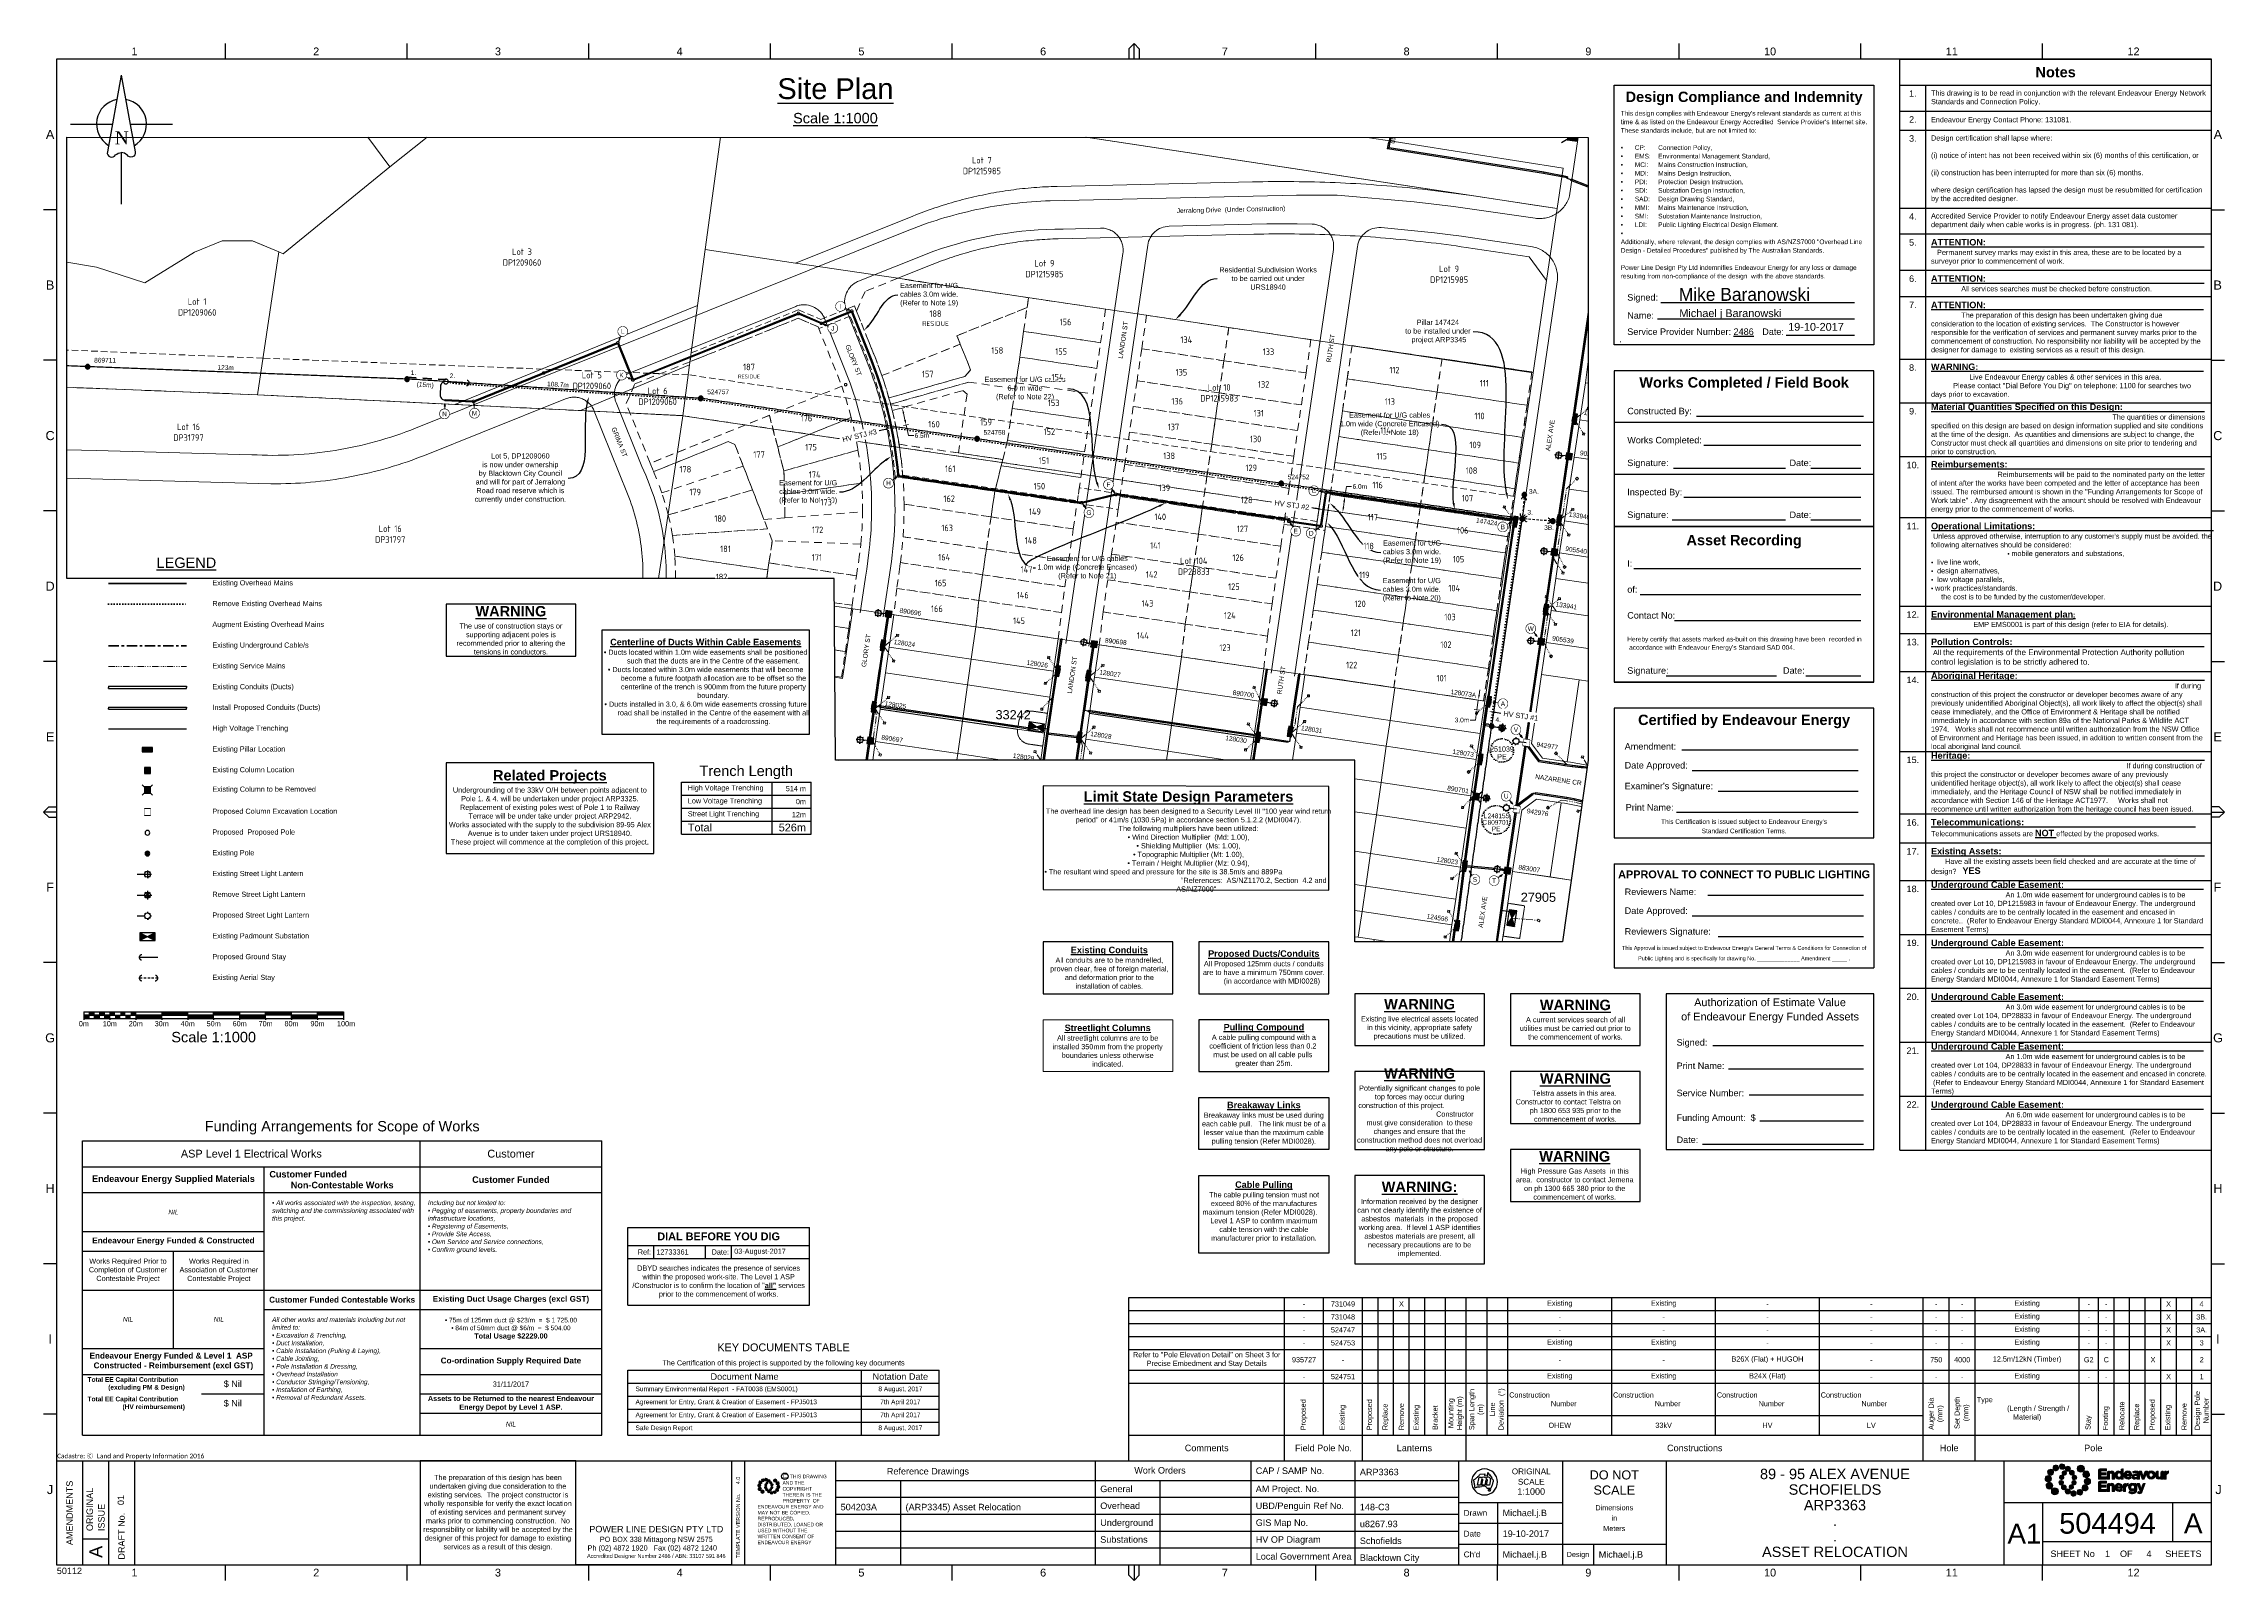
# Paper-space layout '1' of a CAD drawing. Header units: metres, sheet in millimetres. Extents: x -5 to 835, y -6 to 586.
# The model-space entities are those that its viewports show. They can reach past a viewport. Long polylines and large blocks are cut down to what shows.
import ezdxf
from ezdxf import colors
from ezdxf.entities.mleader import LeaderData, LeaderLine
from ezdxf.enums import TextEntityAlignment as Align
from ezdxf.math import Vec2, Vec3

# ---------------------------------------------------------------- set-up
doc = ezdxf.new("R2010")
doc.units = ezdxf.units.M
doc.set_wipeout_variables(frame=1)
for name, pattern in [('Cable Exist OH', [1, 1, 0]), ('Cable Exist UG', [7, 4, -1, 1, -1]), ('Cable New OH', [6, 3.5, -2.5]), ('Cable Remove', [1, 0, -1]), ('Dash', [5, 3, -2]), ('DASHED', [19.05, 12.7, -6.35]), ('DOT', [6.35, 0, -6.35]), ('HIDDEN2', [0.1875, 0.125, -0.0625]), ('PHANTOMX2', [5.6, 2.5, -0.5, 0.15, -0.5, 0.15, -0.5, 0.15, -0.5, 0.15, -0.5])]:
    doc.linetypes.add(name, pattern=pattern)
doc.layers.get('0').update_dxf_attribs({"color": 6})
doc.layers.add('. Const Lines Circles _SP', color=251, linetype='Continuous', lineweight=0, plot=False)
doc.layers.add('_Kerb Line_SP', color=60, linetype='Continuous', lineweight=13, transparency=0.6)
for name, color, linetype, lineweight in [('_Lot Layout Future', 151, 'Continuous', 13), ('_Lot Layout Future - Lot No', 155, 'Continuous', 13), ('_User Dimensions', 140, 'Continuous', 13), ('_User Miscellaneous3', 51, 'Continuous', 13), ('Cadastre Easements_SP_NEW', 52, 'DASHED', 15), ('Cadastre Land Parcels_SP_EXT', 118, 'Continuous', 15), ('Cadastre Other Property_SP_EXT', 138, 'DASHED', 15), ('Cadastre Road Names_SP_HV_LV_SL_EXT', 211, 'Continuous', 15), ('Notes', 7, 'Continuous', 25), ('Notes  (0.13)', 7, 'Continuous', 13), ('Notes_0.20', 7, 'Continuous', 20), ('Services_SP_EXT', 42, 'PHANTOMX2', 20)]:
    doc.layers.add(name, color=color, linetype=linetype, lineweight=lineweight)
for name, color, linetype in [('Duct_SP_EXT', 30, 'Continuous'), ('Duct_SP_NEW', 2, 'Continuous'), ('Equip_SP_NEW', 2, 'Continuous'), ('Equip_SP_SL_EXT', 7, 'Continuous'), ('Notes_SP_NEW', 51, 'Continuous'), ('OH_Details_SP_MISC', 7, 'Continuous'), ('OH_Details_SP_Stays', 7, 'Continuous'), ('Sub_SP_EXT', 7, 'Continuous'), ('SupportsOH_SP_EXT', 7, 'Continuous'), ('SupportsOH_SP_TR_HV_LV_SL_EXT', 7, 'Continuous'), ('SupportsOH_SP_TR_HV_LV_SL_MOD', 3, 'Continuous'), ('SupportsOH_SP_TR_HV_LV_SL_NEW', 2, 'Continuous'), ('SupportsUG_SP_LV_EXT', 7, 'Continuous'), ('SupportsUG_SP_LV_SL_EXT', 7, 'Continuous'), ('Trench_SP_EXT', 7, 'Continuous'), ('Trench_SP_NEW', 2, 'Continuous'), ('UG_Details_SP_MISC', 7, 'Continuous')]:
    doc.layers.add(name, color=color, linetype=linetype)
doc.layers.add('Viewports', color=6, linetype='Continuous', plot=False)
doc.styles.add('ARIAL', font='arial.ttf', dxfattribs={"height": 2})
doc.styles.add('COLUMN_LABEL', font='arial.ttf', dxfattribs={"height": 2})
doc.styles.add('iecARIAL', font='arial.ttf', dxfattribs={"height": 2})
doc.styles.add('iecNAME', font='times.ttf')
doc.styles.add('LotNum', font='isocp.shx')
doc.styles.add('POLE_LABEL', font='arial.ttf', dxfattribs={"height": 2})
doc.styles.add('SL_LABEL', font='arial.ttf', dxfattribs={"height": 2})
doc.styles.get("Standard").update_dxf_attribs({"font": 'arial.ttf'})
doc.linetypes.add('IE Trench HV', pattern='A,4,-0.4,["/",Standard,S=2,R=0,X=0.25,Y=-1],-1.6', length=6)
doc.dimstyles.new('1.8mm_1_1000', dxfattribs={"dimtxt": 1.8, "dimasz": 2, "dimexe": 1, "dimexo": 3, "dimgap": 0.5, "dimtad": 0, "dimtoh": 1, "dimlfac": -1, "dimzin": 12, "dimdsep": 46, "dimtxsty": 'Standard', "dimcen": 1, "dimclrd": 256, "dimclre": 256, "dimclrt": 256, "dimazin": 3, "dimtfac": 1, "dimtmove": 0, "dimatfit": 3, "dimfxl": 1, "dimtolj": 1, "dimtzin": 0, "dimlwd": -1, "dimlwe": -1, "dimarcsym": 0})

# ---------------------------------------------------------------- blocks, each defined once
blk = doc.blocks.new('NorthPnt 11(NP11)')
for p, q in [((-19.7, 0.02), (-3.49, 0)), ((3.32, 0), (19.7, -0.02)), ((-0.08, -10.94), (-0.08, -30.8))]:
    blk.add_line(p, q)
for points in [[(-0.08, 18.81), (-5.43, -10.68, 0.877048), (-2.29, -11.9, -0.1543), (-0.08, -10.94, 0.090511)], [(-0.08, 18.81), (5.26, -10.68, -0.877048), (2.13, -11.9, 0.1543), (-0.08, -10.94, -0.090511)]]:
    blk.add_lwpolyline(points, format="xyb")
for start, end in [(100.5988, 238.86433), (300.09942, 80.43745)]:
    blk.add_arc((0, 0), 9.64, start, end)
at = {"style": 'iecNAME'}
blk.add_text('N', height=5.02, dxfattribs=at).set_placement((-2.62, -7.82))
blk = doc.blocks.new('*T20')
at = {"layer": 'Notes', "color": 0, "linetype": 'ByBlock', "lineweight": -2, "transparency": 16777216}
for p, q in [((0, 420.22), (120, 420.22)), ((0, 0), (0, 420.22)), ((120, 0), (120, 420.22)), ((0, 410.22), (120, 410.22)), ((10, 0), (10, 410.22)), ((0, 400.26), (120, 400.26)), ((0, 392.93), (120, 392.93)), ((0, 362.87), (120, 362.87)), ((0, 352.88), (120, 352.88)), ((0, 338.92), (120, 338.92)), ((0, 328.81), (120, 328.81)), ((0, 304.67), (120, 304.67)), ((0, 287.86), (120, 287.86)), ((0, 267.13), (120, 267.13)), ((0, 243.63), (120, 243.63)), ((0, 209.56), (120, 209.56)), ((0, 198.94), (120, 198.94)), ((0, 184.35), (120, 184.35)), ((0, 153.56), (120, 153.56)), ((0, 129.46), (120, 129.46)), ((0, 118.33), (120, 118.33)), ((0, 103.84), (120, 103.84)), ((0, 83.07), (120, 83.07)), ((0, 62.3), (120, 62.3)), ((0, 41.53), (120, 41.53)), ((0, 20.77), (120, 20.77)), ((0, 0), (120, 0))]:
    blk.add_line(p, q, dxfattribs=at)
at = {"layer": 'Notes', "transparency": 16777216}
for s, insert, char_height, width, attachment_point in [('{\\fArial|b1|i0|c0|p34;Notes}', (60, 415.22), 4, 117, 5), ('1.', (5, 408.22), 2.5, 4, 2), ('{\\C7;This drawing is to be read in conjunction with the relevant Endeavour Energy Network Standards and Connection Policy.}', (12, 405.24), 2, 106, 4), ('2.', (5, 398.26), 2.5, 4, 2), ('Endeavour Energy Contact Phone: 131081.', (12, 396.6), 2, 106, 4), ('3.', (5, 390.93), 2.5, 4, 2), ('Design certification shall lapse where:\\P\\P(i) notice of intent has not been received within six (6) months of this certification, or\\P\\P(ii) construction has been interrupted for more than six (6) months.\\P\\Pwhere design certification has lapsed the design must be resubmitted for certification by the accredited designer.', (12, 377.9), 2, 106, 4), ('4.', (5, 360.87), 2.5, 4, 2), ('Accredited Service Provider to notify Endeavour Energy asset data customer department daily when cable works is in progress. (ph. 131 081).', (12, 357.88), 2, 106, 4), ('5.', (5, 350.88), 2.5, 4, 2), ('{\\fArial|b1|i0|c0|p34;\\H1.25x;\\L\\C1;ATTENTION: \\fArial|b0|i0|c0|p34;\\H0.8x;\\l\\C7;                                                                                                                }Permanent survey marks may exist in this area, these are to be located by a surveyor prior to commencement of work.', (12, 345.9), 2, 106, 4), ('6.', (5, 336.92), 2.5, 4, 2), ('{\\fArial|b1|i0|c0|p34;\\H1.25x;\\L\\C1;ATTENTION: \\H0.8x;                                                                                                                            }All services searches must be checked before construction.', (12, 333.86), 2, 106, 4), ('7.', (5, 326.81), 2.5, 4, 2), ('{\\fArial|b1|i0|c0|p34;\\H1.25x;\\L\\C1;ATTENTION:\\H0.8x;                                                                                                                             }The preparation of this design has been undertaken giving due consideration to the location of existing services.  The Constructor is however responsible for the verification of services and permanent survey marks prior to the commencement of construction. No responsibility nor liability will be accepted by the designer for damage to  existing services as a result of this design.', (12, 316.74), 2, 106, 4), ('8.', (5, 302.67), 2.5, 4, 2), ('{\\fArial|b1|i0|c0|p34;\\H1.25x;\\L\\C1;WARNING:\\fArial|b0|i0|c0|p34;\\l   \\H0.8x;                                                                                                                                 }Live Endeavour Energy cables & other services in this area.                                  Please contact "Dial Before You Dig" on telephone: 1100 for searches two days prior to excavation.', (12, 296.27), 2, 106, 4), ('9.', (5, 285.86), 2.5, 5, 2), ('{\\fArial|b1|i0|c0|p34;\\H1.25x;\\L\\C3;Material Quantities Specified on this Design:\\fArial|b0|i0|c0|p34;\\l  \\H0.8x; \\C1;                                                                                                                                 \\C7;The quantities or dimensions specified on this design are based on design information supplied and site conditions at the time of the design.  As quantities and dimensions are subject to change, the Constructor must check all quantities and dimensions on site prior to tendering and prior to construction.}', (12, 277.5), 2, 106, 4), ('10.', (5, 265.13), 2.5, 7, 2), ('{\\fArial|b1|i0|c0|p34;\\H1.25x;\\L\\C3;Reimbursements:\\fArial|b0|i0|c0|p34;\\l   \\H0.8x;\\C1;                                                                                                                                 \\C7;Reimbursements will be paid to the nominated party on the letter of intent after the works have been competed and the letter of acceptance has been issued. The reimbursed amount is shown in the "Funding Arrangements for Scope of Work table" . Any disagreement with the amount should be resolved with Endeavour energy prior to the commencement of works.}', (12, 255.38), 2, 106, 4), ('11.', (5, 241.63), 2.5, 7, 2), ("{\\fArial|b1|i0|c0|p34;\\H1.25x;\\L\\C3;Operational Limitations: \\l \\H0.8x;    }                                                                                     Unless approved otherwise, interruption to any customer's supply must be avoided. the following alternatives should be considered:                                                                                                             {\\fSymbol|b0|i0|c2|p18;\\H0.9x;\\C3; · }mobile generators and substations,\\P{\\fSymbol|b0|i0|c2|p18;\\H0.9x;\\C3;· } live line work,\\P{\\fSymbol|b0|i0|c2|p18;\\H0.9x;\\C3;· } design alternatives,\\P{\\fSymbol|b0|i0|c2|p18;\\H0.9x;\\C3;· } low voltage parallels,\\P{\\fSymbol|b0|i0|c2|p18;\\H0.9x;\\C3;· }work practices/standards.                                                                                                        the cost is to be funded by the customer/developer.", (12, 226.59), 2, 106, 4), ('12.', (5, 207.56), 2.5, 7, 2), ('13.', (5, 196.94), 2.5, 7, 2), ('14.', (5, 182.35), 2.5, 7, 2), ('15.', (5, 151.56), 2.5, 7, 2), ('16.', (5, 127.46), 2.5, 7, 2), ('17.', (5, 116.33), 2.5, 7, 2), ('{\\fArial|b1|i0|c0|p34;\\H1.25x;\\L\\C3;Existing Assets:                       }                                                                                 Have all the existing assets been field checked and are accurate at the time of design?   {\\fArial|b1|i0|c0|p34;\\H1.25x;\\C1;YES\\C256; }', (12, 111.08), 2, 106, 4), ('18.', (5, 101.84), 2.5, 7, 2), ('19.', (5, 81.07), 2.5, 7, 2), ('20.', (5, 60.3), 2.5, 7, 2), ('21.', (5, 39.53), 2.5, 7, 2), ('22.', (5, 18.77), 2.5, 7, 2)]:
    blk.add_mtext(s, dxfattribs=dict(at, insert=insert, char_height=char_height, width=width, attachment_point=attachment_point))
at = {"layer": 'Notes', "color": 7, "transparency": 16777216, "char_height": 2, "width": 106, "attachment_point": 4}
for s, insert in [('{\\fArial|b1|i0|c0|p34;\\H1.25x;\\L\\C3;Environmental Management plan\\H0.8x;:\\fArial|b0|i0|c0|p34;\\l\\C256;                                                                                       EMP EMS0001 is part of this design (refer to EIA for details).}', (12, 204.25)), ('{\\fArial|b1|i0|c0|p34;\\H1.25x;\\L\\C3;Pollution Controls:            \\H0.8x;                                                                                   }All {\\H1.1111x;the requirements of the Environmental Protection Authority pollution control legislation is to be strictly adhered to.}', (12, 191.65)), ('{\\fArial|b1|i0|c0|p34;\\H1.25x;\\L\\C3;Aboriginal Heritage:  \\C0; \\H0.8x;    \\fArial|b0|i0|c0|p34;\\l                                                                                                                                                                                                                If during construction of this project the constructor or developer becomes aware of any previously unidentified Aboriginal Object(s), all work likely to affect the object(s) shall cease immediately, and the Office of Environment & Heritage shall be notified immediately in accordance with section 89a of the National Parks & Wildlife ACT 1974.   Works shall not recommence until written authorization from the NSW Office of Environment and Heritage has been issued, in addition to written consent from the local aboriginal land council.}', (12, 168.95)), ('{\\fArial|b1|i0|c0|p34;\\H1.25x;\\L\\C3;Heritage: \\H0.8x;\\C0;      \\fArial|b0|i0|c0|p34;\\l                                                                                                                                                                                                                If during construction of this project the constructor or developer becomes aware of any previously unidentified heritage object(s), all work likely to affect the object(s) shall cease immediately, and the Heritage Council of NSW shall be notified immediately in accordance with Section 146 of the Heritage ACT1977.     Works shall not recommence until written authorization from the heritage council has been issued.}', (12, 141.51)), ('{\\fArial|b1|i0|c0|p34;\\H1.25x;\\L\\C3;Telecommunications:\\H0.8x;                                                                                      }Telecommunications assets are{\\C1; \\fArial|b1|i0|c0|p34;\\H1.25x;\\LNOT\\H0.8x;\\l }effected by the proposed works. ', (12, 123.9)), ('{\\fArial|b1|i0|c0|p34;\\H1.25x;\\L\\C3;Underground Cable Easement: \\H0.8x;\\C7;                                                                                                           \\fArial|b0|i0|c0|p34;\\l\\C256;An \\C1;1.0m \\C256;wide\\C1; \\C256;easement for underground cables is to be created over Lot 10, DP1215983\\C1; \\C256;in favour of Endeavour Energy. The underground cables / conduits are to be centrally located in the easement and encased in concrete..  (Refer to Endeavour Energy Standard MDI0044, Annexure 1 for Standard Easement Terms)}', (12, 93.45)), ('{\\fArial|b1|i0|c0|p34;\\H1.25x;\\L\\C3;Underground Cable Easement: \\H0.8x;\\C7;                                                                                                           \\fArial|b0|i0|c0|p34;\\l\\C256;An \\C1;3.0m \\C256;wide\\C1; \\C256;easement for underground cables is to be created over Lot 10, DP1215983\\C1; \\C256;in favour of Endeavour Energy. The underground cables / conduits are to be centrally located in the easement.  (Refer to Endeavour Energy Standard MDI0044, Annexure 1 for Standard Easement Terms)}', (12, 72.68)), ('{\\fArial|b1|i0|c0|p34;\\H1.25x;\\L\\C3;Underground Cable Easement: \\H0.8x;\\C7;                                                                                                           \\fArial|b0|i0|c0|p34;\\l\\C256;An \\C1;3.0m \\C256;wide\\C1; \\C256;easement for underground cables is to be created over Lot 104, DP28833\\C1; \\C256;in favour of Endeavour Energy. The underground cables / conduits are to be centrally located in the easement.  (Refer to Endeavour Energy Standard MDI0044, Annexure 1 for Standard Easement Terms)}', (12, 51.92)), ('{\\fArial|b1|i0|c0|p34;\\H1.25x;\\L\\C3;Underground Cable Easement: \\H0.8x;\\C7;                                                                                                           \\fArial|b0|i0|c0|p34;\\l\\C256;An \\C1;1.0m \\C256;wide\\C1; \\C256;easement for underground cables is to be created over Lot 104, DP28833\\C1; \\C256;in favour of Endeavour Energy. The underground cables / conduits are to be centrally located in the easement and encased in concrete.  (Refer to Endeavour Energy Standard MDI0044, Annexure 1 for Standard Easement Terms)}', (12, 31.15)), ('{\\fArial|b1|i0|c0|p34;\\H1.25x;\\L\\C3;Underground Cable Easement: \\H0.8x;\\C7;                                                                                                           \\fArial|b0|i0|c0|p34;\\l\\C256;An \\C1;6.0m \\C256;wide\\C1; \\C256;easement for underground cables is to be created over Lot 104, DP28833\\C1; \\C256;in favour of Endeavour Energy. The underground cables / conduits are to be centrally located in the easement.  (Refer to Endeavour Energy Standard MDI0044, Annexure 1 for Standard Easement Terms)}', (12, 10.38))]:
    blk.add_mtext(s, dxfattribs=dict(at, insert=insert))
blk = doc.blocks.new('*U48')
at = {"layer": 'Notes'}
for points in [[(0, 0), (2, 0), (2, 1.25), (0, 1.25)], [(2, 1.25), (4, 1.25), (4, 2.5), (2, 2.5)], [(4, 0), (6, 0), (6, 1.25), (4, 1.25)], [(6, 1.25), (8, 1.25), (8, 2.5), (6, 2.5)], [(8, 0), (10, 0), (10, 1.25), (8, 1.25)], [(10, 1.25), (12, 1.25), (12, 2.5), (10, 2.5)], [(12, 0), (14, 0), (14, 1.25), (12, 1.25)], [(14, 1.25), (16, 1.25), (16, 2.5), (14, 2.5)], [(16, 0), (18, 0), (18, 1.25), (16, 1.25)], [(18, 1.25), (20, 1.25), (20, 2.5), (18, 2.5)], [(20, 0), (30, 0), (30, 1.25), (20, 1.25)], [(30, 1.25), (40, 1.25), (40, 2.5), (30, 2.5)], [(40, 0), (50, 0), (50, 1.25), (40, 1.25)], [(50, 1.25), (60, 1.25), (60, 2.5), (50, 2.5)], [(60, 0), (70, 0), (70, 1.25), (60, 1.25)], [(70, 1.25), (80, 1.25), (80, 2.5), (70, 2.5)], [(80, 0), (90, 0), (90, 1.25), (80, 1.25)], [(90, 1.25), (100, 1.25), (100, 2.5), (90, 2.5)]]:
    blk.add_hatch(color=256, dxfattribs=at).paths.add_polyline_path(points)
for p, q in [((0, 2.5), (0, 0)), ((0, 2.5), (100, 2.5)), ((2, 1.25), (0, 1.25)), ((0, 1.25), (0, 0)), ((0, 0), (100, 0)), ((0, 0), (2, 0)), ((0, 0), (0, -0.5)), ((2, 2.5), (2, 1.25)), ((2, 0), (2, 1.25)), ((2, 1.25), (4, 1.25)), ((4, 1.25), (4, 2.5)), ((6, 1.25), (4, 1.25)), ((4, 1.25), (4, 0)), ((4, 0), (6, 0)), ((6, 2.5), (6, 1.25)), ((6, 0), (6, 1.25)), ((6, 1.25), (8, 1.25)), ((8, 1.25), (8, 2.5)), ((10, 1.25), (8, 1.25)), ((8, 1.25), (8, 0)), ((8, 0), (10, 0)), ((10, 2.5), (10, 1.25)), ((10, 1.25), (20, 1.25)), ((10, 0), (10, 1.25)), ((10, 0), (10, -0.5)), ((20, 1.25), (20, 2.5)), ((30, 1.25), (20, 1.25)), ((20, 1.25), (20, 0)), ((20, 0), (30, 0)), ((20, 0), (20, -0.5)), ((30, 2.5), (30, 1.25)), ((30, 0), (30, 1.25)), ((30, 1.25), (40, 1.25)), ((30, 0), (30, -0.5)), ((40, 1.25), (40, 2.5)), ((100, 1.26), (40, 1.25)), ((40, 1.25), (40, 0)), ((40, 0), (50, 0)), ((40, 0), (40, -0.5)), ((50, 0), (50, 2.5)), ((50, 0), (50, 1.25)), ((50, 0), (50, -0.5)), ((60, 0), (60, -0.5)), ((60.02, 0), (60.02, 2.5)), ((60.02, 0), (60.02, 1.25)), ((70, 0), (70, 2.5)), ((70, 0), (70, 1.25)), ((70.02, 0), (70.02, -0.5)), ((79.98, 0), (79.98, 2.5)), ((79.98, 0), (79.98, 1.25)), ((80, 0), (80, -0.5)), ((89.98, 0), (89.98, -0.5)), ((90.01, 0), (90.01, 2.5)), ((90.01, 0), (90.01, 1.25)), ((100, 2.5), (100.01, -0.5))]:
    blk.add_line(p, q, dxfattribs=at)
at = {"layer": 'Notes', "style": 'iecARIAL'}
for s, p in [('0m', (0, -2.04)), ('10m', (10, -2.04)), ('20m', (20, -2.04)), ('30m', (30, -2.04)), ('40m', (40, -2.04)), ('50m', (50, -2.04)), ('60m', (60, -2.04)), ('70m', (70, -2.04)), ('80m', (80, -2.04)), ('90m', (90, -2.04)), ('100m', (101, -2.04))]:
    blk.add_text(s, height=2, dxfattribs=at).set_placement(p, align=Align.MIDDLE_CENTER)
blk.add_text('Scale 1:1000', height=4, dxfattribs=at).set_placement((50, -7.13), align=Align.MIDDLE)
blk = doc.blocks.new('*U47')
at = {"layer": 'Notes', "lineweight": -3}
for p, q in [((18, 40), (76, 40)), ((24, 31), (76, 31)), ((32, 21), (76, 21)), ((36, 11), (76, 11)), ((14, 2), (76, 2))]:
    blk.add_line(p, q, dxfattribs=at)
at = {"layer": 'Notes'}
blk.add_lwpolyline([(0, 0), (80, 0), (80, 60), (0, 60)], close=True, dxfattribs=at)
at = {"layer": 'Notes', "lineweight": -3}
for s, p in [('Signed:', (4, 39.26)), ('Print Name:', (4, 30.26)), ('Service Number:', (4, 19.76)), ('Funding Amount:  $', (4, 10.26)), ('Date:    ', (4, 1.76))]:
    blk.add_text(s, height=2.5, dxfattribs=at).set_placement(p, align=Align.BOTTOM_LEFT)
at = {"layer": 'Notes', "lineweight": -3, "insert": (40, 53.5), "char_height": 3, "attachment_point": 5, "line_spacing_factor": 1.1}
blk.add_mtext('Authorization of Estimate Value\\Pof Endeavour Energy Funded Assets', dxfattribs=at)
blk = doc.blocks.new('*T26')
at = {"layer": 'Notes  (0.13)', "color": 0, "linetype": 'ByBlock', "lineweight": -2, "transparency": 16777216}
for p, q in [((0, 62.99), (417, 62.99)), ((0, 0), (0, 62.99)), ((60, 0), (60, 62.99)), ((75, 10), (75, 62.99)), ((90, 0), (90, 62.99)), ((96, 10), (96, 62.99)), ((102, 10), (102, 62.99)), ((108, 10), (108, 62.99)), ((114, 10), (114, 62.99)), ((122, 10), (122, 62.99)), ((130, 0), (130, 62.99)), ((138, 10), (138, 62.99)), ((146, 10), (146, 62.99)), ((186, 10), (186, 62.99)), ((226, 10), (226, 62.99)), ((266, 10), (266, 62.99)), ((306, 0), (306, 62.99)), ((316, 10), (316, 62.99)), ((326, 0), (326, 62.99)), ((366, 10), (366, 62.99)), ((373.5, 10), (373.5, 62.99)), ((379.5, 10), (379.5, 62.99)), ((385.5, 10), (385.5, 62.99)), ((391.5, 10), (391.5, 62.99)), ((397.5, 10), (397.5, 62.99)), ((403.5, 10), (403.5, 62.99)), ((409.5, 10), (409.5, 62.99)), ((417, 0), (417, 62.99)), ((0, 57.99), (417, 57.99)), ((0, 52.99), (417, 52.99)), ((0, 47.99), (417, 47.99)), ((0, 42.99), (417, 42.99)), ((0, 35), (417, 35)), ((0, 30), (417, 30)), ((146, 17.5), (306, 17.5)), ((0, 10), (417, 10)), ((0, 0), (417, 0))]:
    blk.add_line(p, q, dxfattribs=at)
at = {"layer": 'Notes  (0.13)', "color": 0, "transparency": 16777216, "attachment_point": 5}
for s, insert, char_height, width in [('-', (67.5, 60.49), 2, 12), ('731049', (82.5, 60.49), 2, 12), ('X', (105, 60.49), 2, 3), ('Existing', (166, 60.49), 2, 37), ('Existing', (206, 60.49), 2, 37), ('-', (246, 60.49), 2, 37), ('-', (286, 60.49), 2, 37), ('-', (311, 60.49), 2, 7), ('-', (321, 60.49), 2, 7), ('Existing', (346, 60.49), 2, 37), ('-', (369.75, 60.49), 2, 4.5), ('-', (376.5, 60.49), 2, 3), ('X', (400.5, 60.49), 2, 3), ('4', (413.25, 60.49), 2, 4.5), ('-', (67.5, 55.49), 2, 12), ('524747', (82.5, 50.49), 2, 12), ('731048', (82.5, 55.49), 2, 12), ('-', (166, 55.49), 2, 37), ('-', (206, 55.49), 2, 37), ('-', (246, 55.49), 2, 37), ('-', (286, 55.49), 2, 37), ('-', (311, 55.49), 2, 7), ('-', (321, 55.49), 2, 7), ('Existing', (346, 55.49), 2, 37), ('Existing', (346, 50.49), 2, 37), ('-', (369.75, 55.49), 2, 4.5), ('-', (376.5, 55.49), 2, 3), ('X', (400.5, 55.49), 2, 3), ('X', (400.5, 50.49), 2, 3), ('3B.', (413.25, 55.49), 2, 4.5), ('3A.', (413.25, 50.49), 2, 4.5), ('Refer to "Pole Elevation Detail" on Sheet 3 for Precise Embedment and Stay Details', (30, 38.99), 2, 57), ('-', (67.5, 50.49), 2, 12), ('-', (67.5, 45.49), 2, 12), ('524753', (82.5, 45.49), 2, 12), ('Existing', (166, 45.49), 2, 37), ('-', (166, 50.49), 2, 37), ('Existing', (206, 45.49), 2, 37), ('-', (206, 50.49), 2, 37), ('-', (246, 50.49), 2, 37), ('-', (246, 45.49), 2, 37), ('-', (286, 50.49), 2, 37), ('-', (286, 45.49), 2, 37), ('-', (311, 50.49), 2, 7), ('-', (311, 45.49), 2, 7), ('-', (321, 50.49), 2, 7), ('-', (321, 45.49), 2, 7), ('Existing', (346, 45.49), 2, 37), ('-', (369.75, 50.49), 2, 4.5), ('-', (369.75, 45.49), 2, 4.5), ('-', (376.5, 50.49), 2, 3), ('-', (376.5, 45.49), 2, 3), ('X', (400.5, 45.49), 2, 3), ('3', (413.25, 45.49), 2, 4.5), ('935727', (67.5, 38.99), 2, 12), ('-', (82.5, 38.99), 2, 12), ('Existing', (166, 32.5), 2, 37), ('-', (166, 38.99), 2, 37), ('Existing', (206, 32.5), 2, 37), ('-', (206, 38.99), 2, 37), ('B26X (Flat) + HUGOH', (246, 38.99), 2, 37), ('B24X (Flat)', (246, 32.5), 2, 37), ('-', (286, 38.99), 2, 37), ('750', (311, 38.99), 2, 7), ('4000', (321, 38.99), 2, 7), ('12.5m/12kN (Timber)', (346, 38.99), 2, 37), ('Existing', (346, 32.5), 2, 37), ('G2', (369.75, 38.99), 2, 4.5), ('C', (376.5, 38.99), 2, 3), ('X', (394.5, 38.99), 2, 3), ('2', (413.25, 38.99), 2, 4.5), ('-', (67.5, 32.5), 2, 12), ('524751', (82.5, 32.5), 2, 12), ('Construction                                    Number', (166, 23.75), 2, 39.8), ('Construction                                    Number', (206, 23.75), 2, 39.8), ('Construction                                    Number', (246, 23.75), 2, 39.8), ('Construction                                   Number', (286, 23.75), 2, 39.8), ('-', (286, 32.5), 2, 37), ('-', (311, 32.5), 2, 7), ('-', (321, 32.5), 2, 7), ('-', (369.75, 32.5), 2, 4.5), ('-', (376.5, 32.5), 2, 3), ('X', (400.5, 32.5), 2, 3), ('1', (413.25, 32.5), 2, 4.5), ('Type                                                       (Length / Strength / Material)', (346, 20), 2, 39.8), ('OHEW', (166, 13.75), 2, 39.8), ('33kV', (206, 13.75), 2, 39.8), ('HV', (246, 13.75), 2, 39.8), ('LV', (286, 13.75), 2, 39.8), ('Comments ', (30, 5), 2.5, 57), ('Field Pole No.', (75, 5), 2.5, 27), ('Lanterns', (110, 5), 2.5, 37), ('Constructions', (218, 5), 2.5, 173), ('Hole', (316, 5), 2.5, 17), ('Pole', (371.5, 5), 2.5, 88)]:
    blk.add_mtext(s, dxfattribs=dict(at, insert=insert, char_height=char_height, width=width))
at = {"layer": 'Notes  (0.13)', "color": 0, "transparency": 16777216, "char_height": 2, "attachment_point": 8, "rotation": 90}
for s, insert, width in [('Span Length (m)', (136.99, 19.82), 16), ('Line Deviation  (%%D)', (144.98, 19.9), 17.6), ('Design Pole Number', (415.93, 19.42), 16), ('Proposed', (68.78, 17.82), 16), ('Existing', (83.79, 16.74), 16), ('Proposed', (94.28, 17.82), 16), ('Replace', (100.28, 17.01), 16), ('Remove', (106.02, 17.08), 16), ('Existing', (112.29, 16.74), 16), ('Bracket', (119.02, 16.67), 16), ('Mounting Height (m)', (128.98, 18.41), 16), ('Auger Dia (mm)', (313.98, 18.2), 16), (' Set Depth  (mm)', (323.99, 18.56), 16), ('Stay', (371.06, 14.77), 16), ('Footing', (377.79, 16.5), 16), ('Relocate', (383.52, 17.4), 16), ('Replace', (389.78, 17.01), 16), ('Proposed', (395.78, 17.82), 16), ('Existing', (401.79, 16.74), 16), ('Remove', (407.52, 17.08), 16)]:
    blk.add_mtext(s, dxfattribs=dict(at, insert=insert, width=width))
blk = doc.blocks.new('*T29')
at = {"layer": 'Notes', "color": 0, "linetype": 'ByBlock', "lineweight": -2, "transparency": 16777216}
for p, q in [((0, 25), (120, 25)), ((0, 0), (0, 25)), ((0, 20), (120, 20)), ((90, 0), (90, 25)), ((120, 0), (120, 25)), ((0, 15), (120, 15)), ((0, 10), (120, 10)), ((0, 5), (120, 5)), ((0, 0), (120, 0))]:
    blk.add_line(p, q, dxfattribs=at)
at = {"layer": 'Notes', "color": 0, "transparency": 16777216}
for s, insert, char_height, width, attachment_point in [('KEY DOCUMENTS TABLE', (60, 33.75), 3, 117, 5), ('The Certification of this project is supported by the following key documents', (60, 27.5), 2, 117, 5), ('{\\C256;Summary Environmental Report  - FAT0038 (EMS0001)}', (3, 17.5), 1.8, 84, 4), ('Document Name', (45, 22.5), 2.5, 87, 5), ('Notation Date', (105, 22.5), 2.5, 27, 5), ('{\\C256;Agreement for Entry, Grant & Creation of Easement - FPJ5013}', (3, 12.5), 1.8, 84, 4), ('{\\C256;Agreement for Entry, Grant & Creation of Easement - FPJ5013}', (3, 7.5), 1.8, 84, 4), ('Safe Design Report', (3, 2.5), 1.8, 84, 4)]:
    blk.add_mtext(s, dxfattribs=dict(at, insert=insert, char_height=char_height, width=width, attachment_point=attachment_point))
at = {"layer": 'Notes', "color": 1, "transparency": 16777216, "char_height": 1.8, "width": 27, "attachment_point": 5}
for s, insert in [('8 August, 2017', (105, 17.5)), ('7th April 2017', (105, 12.5)), ('7th April 2017', (105, 7.5)), ('8 August, 2017', (105, 2.5))]:
    blk.add_mtext(s, dxfattribs=dict(at, insert=insert))
blk = doc.blocks.new('*U45')
at = {"layer": 'Notes', "lineweight": -3}
for p, q in [((31.61, 102.5), (96, 102.5)), ((34.52, 91.25), (95, 91.25)), ((22.83, 82.5), (66, 82.5)), ((75.75, 82.5), (95, 82.5)), ((26.82, 71.25), (95, 71.25)), ((22.24, 62.5), (66, 62.5)), ((75.75, 62.5), (95, 62.5)), ((7.5, 43.75), (95, 43.75)), ((10, 33.75), (95, 33.75)), ((23.25, 23.75), (95, 23.75)), ((20, 2.5), (62.5, 2.5)), ((73.75, 2.5), (95, 2.5))]:
    blk.add_line(p, q, dxfattribs=at)
at = {"layer": 'Notes'}
for p, q in [((100, 100), (0, 100)), ((100, 80), (0, 80)), ((100, 60), (0, 60)), ((100, 0), (0, 0))]:
    blk.add_line(p, q, dxfattribs=at)
for points in [[(0, 60), (100, 60), (100, 120), (0, 120)], [(0, 0), (100, 0), (100, 60), (0, 60)]]:
    blk.add_lwpolyline(points, close=True, dxfattribs=at)
at = {"layer": 'Notes', "ltscale": 10}
for s, p in [('Works Completed:', (5, 91.25)), ('Signature:', (5, 82.5)), ('Date:', (67.5, 82.5)), ('Inspected By:', (5, 71.25)), ('Signature:', (5, 62.5)), ('Date:', (67.5, 62.5)), ('I:', (5, 43.75)), ('of:', (5, 33.75)), ('Contact No:', (5, 23.75)), ('Signature:', (5, 2.5)), ('Date:', (65, 2.5))]:
    blk.add_text(s, height=2.5, dxfattribs=at).set_placement(p, align=Align.BOTTOM_LEFT)
at = {"layer": 'Notes', "ltscale": 10, "char_height": 4, "attachment_point": 2}
for s, insert in [('{\\fArial|b1|i0|c0|p34;Works Completed / Field Book}', (50, 117.5)), ('{\\fArial|b1|i0|c0|p34;Asset Recording}', (50.01, 56.75))]:
    blk.add_mtext(s, dxfattribs=dict(at, insert=insert))
at = {"layer": 'Notes', "ltscale": 10, "insert": (5, 102.46), "char_height": 2.5, "width": 24.8465, "attachment_point": 7}
blk.add_mtext('Constructed By:', dxfattribs=at)
at = {"layer": 'Notes', "insert": (5, 17.5), "char_height": 2, "attachment_point": 1}
blk.add_mtext("{\\H0.9x;Hereby certify that assets marked as-built on this drawing have been  recorded in\\P accordance with Endeavour Energy's Standard SAD 004}.", dxfattribs=at)
blk = doc.blocks.new('*U46')
at = {"layer": 'Notes'}
for p, q in [((16.64, 10), (92.5, 10)), ((17.96, 16.25), (92.5, 16.25)), ((66.21, 3.75), (92.5, 3.75))]:
    blk.add_line(p, q, dxfattribs=at)
blk.add_lwpolyline([(0, 100), (100, 100), (100, 0), (0, 0)], close=True, dxfattribs=at)
at = {"layer": 'Notes', "ltscale": 10, "insert": (50, 97.5), "char_height": 4, "attachment_point": 2}
blk.add_mtext('{\\fArial|b1|i0|c0|p34;Design Compliance and Indemnity}', dxfattribs=at)
at = {"layer": 'Notes', "lineweight": -3, "insert": (2.5, 25), "char_height": 1.8, "width": 93.5, "attachment_point": 7, "line_spacing_factor": 1.1}
blk.add_mtext('This design complies with Endeavour Energy\'s relevant standards as current at this time & as listed on the Endeavour Energy Accredited  Service Provider\'s Internet site. These standards include, but are not limited to:\\P\\P\\pi-5.4,l5.4,t5.4,14.4;{\\fSymbol|b0|i0|c2|p18;·^I}CP:^IConnection Policy,\\P{\\fSymbol|b0|i0|c2|p18;·^I}EMS: ^IEnvironmental Management Standard,\\P{\\fSymbol|b0|i0|c2|p18;·^I}MCI:^IMains Construction Instruction,\\P{\\fSymbol|b0|i0|c2|p18;·^I}MDI:^IMains Design Instruction,\\P{\\fSymbol|b0|i0|c2|p18;·^I}PDI:^IProtection Design Instruction,\\P{\\fSymbol|b0|i0|c2|p18;·^I}SDI:^ISubstation Design Instruction,\\P{\\fSymbol|b0|i0|c2|p18;·^I}SAD:^IDesign Drawing Standard,\\P{\\fSymbol|b0|i0|c2|p18;·^I}MMI:^IMains Maintenance Instruction,\\P{\\fSymbol|b0|i0|c2|p18;·^I}SMI:^ISubstation Maintenance Instruction,\\P{\\fSymbol|b0|i0|c2|p18;·^I}LDI:^IPublic Lighting Electrical Design Element.\\P\\pt5.4;{\\fSymbol|b0|i0|c2|p18;·^I}\\P\\pi0,l0,tz;Additionally, where relevant, the design complies with AS/NZS7000 "Overhead Line Design - Detailed Procedures" published by The Australian Standards.\\P\\PPower Line Design Pty Ltd indemnifies Endeavour Energy for any loss or damage resulting from non-compliance of the design  with the above standards.', dxfattribs=at)
at = {"layer": 'Notes', "char_height": 2.5, "attachment_point": 7}
for s, insert in [('Signed:', (5, 16.25)), ('Name:', (5, 10)), ('Service Provider Number: {\\L2486}', (5, 3.75)), ('Date:', (57, 3.75))]:
    blk.add_mtext(s, dxfattribs=dict(at, insert=insert))
blk = doc.blocks.new('Certfied by Endeavour Energy')
at = {"layer": 'Notes', "lineweight": -3}
for p, q in [((26, 34), (94, 34)), ((30, 26), (94, 26)), ((40, 18), (94, 18)), ((24, 10), (94, 10))]:
    blk.add_line(p, q, dxfattribs=at)
at = {"layer": 'Notes'}
blk.add_lwpolyline([(0, 0), (100, 0), (100, 50), (0, 50)], close=True, dxfattribs=at)
at = {"layer": 'Notes', "ltscale": 10, "insert": (50, 47.5), "char_height": 4, "attachment_point": 2}
blk.add_mtext('{\\fArial|b1|i0|c0|p34;Certified by Endeavour Energy}', dxfattribs=at)
at = {"layer": 'Notes', "char_height": 2.5, "attachment_point": 7}
for s, insert, width in [('Amendment:', (4, 34), 19.80559345), ('Date Approved:', (4, 26), 32), ("Examiner's Signature:", (4, 18), 50), ('Print Name:', (4.403783, 10.5), 23.596217)]:
    blk.add_mtext(s, dxfattribs=dict(at, insert=insert, width=width))
at = {"layer": 'Notes', "lineweight": -3, "insert": (50, 4.5), "char_height": 1.8, "attachment_point": 5, "line_spacing_factor": 1.2}
blk.add_mtext("This Certification is issued subject to Endeavour Energy's \\PStandard Certification Terms.", dxfattribs=at)
blk = doc.blocks.new('EE_LOGO_SMALL')
at = {"layer": 'Notes'}
h = blk.add_hatch(color=256, dxfattribs=at)
edge = h.paths.add_edge_path()
edge.add_spline(control_points=[(-8.4, 2), (-9.2, 2), (-9.8, 1.4), (-9.8, 0.7), (-9.9, -0.1), (-9.3, -0.7), (-8.6, -0.8), (-7.8, -0.8), (-7.2, -0.2), (-7.1, 0.5), (-7.1, 1.3), (-7.7, 1.9), (-8.4, 2)], knot_values=[0, 0, 0, 0, 1, 1, 1, 2, 2, 2, 3, 3, 3, 4, 4, 4, 4], degree=3, periodic=0)
h = blk.add_hatch(color=256, dxfattribs=at)
edge = h.paths.add_edge_path()
edge.add_spline(control_points=[(-6.8, 4.5), (-7.4, 4.8), (-8.2, 4.6), (-8.6, 4), (-8.9, 3.4), (-8.7, 2.6), (-8.1, 2.2), (-7.5, 1.9), (-6.7, 2.1), (-6.3, 2.7), (-6, 3.3), (-6.2, 4.1), (-6.8, 4.5)], knot_values=[0, 0, 0, 0, 1, 1, 1, 2, 2, 2, 3, 3, 3, 4, 4, 4, 4], degree=3, periodic=0)
h = blk.add_hatch(color=256, dxfattribs=at)
edge = h.paths.add_edge_path()
edge.add_spline(control_points=[(-4.2, 5.9), (-4.6, 6.5), (-5.3, 6.6), (-5.9, 6.3), (-6.4, 5.9), (-6.6, 5.1), (-6.2, 4.6), (-5.9, 4), (-5.1, 3.8), (-4.6, 4.2), (-4, 4.6), (-3.8, 5.3), (-4.2, 5.9)], knot_values=[0, 0, 0, 0, 1, 1, 1, 2, 2, 2, 3, 3, 3, 4, 4, 4, 4], degree=3, periodic=0)
h = blk.add_hatch(color=256, dxfattribs=at)
edge = h.paths.add_edge_path()
edge.add_spline(control_points=[(-1.3, 5.9), (-1.4, 6.5), (-2, 7), (-2.6, 6.9), (-3.3, 6.9), (-3.7, 6.3), (-3.7, 5.6), (-3.6, 5), (-3, 4.5), (-2.4, 4.6), (-1.7, 4.7), (-1.3, 5.2), (-1.3, 5.9)], knot_values=[0, 0, 0, 0, 1, 1, 1, 2, 2, 2, 3, 3, 3, 4, 4, 4, 4], degree=3, periodic=0)
h = blk.add_hatch(color=256, dxfattribs=at)
edge = h.paths.add_edge_path()
edge.add_spline(control_points=[(-2.5, 2.1), (-3, 2.2), (-3.5, 1.9), (-3.6, 1.3), (-3.7, 0.8), (-3.4, 0.3), (-2.9, 0.2), (-2.4, 0.1), (-1.9, 0.4), (-1.8, 0.9), (-1.7, 1.5), (-2, 2), (-2.5, 2.1)], knot_values=[0, 0, 0, 0, 1, 1, 1, 2, 2, 2, 3, 3, 3, 4, 4, 4, 4], degree=3, periodic=0)
h = blk.add_hatch(color=256, dxfattribs=at)
edge = h.paths.add_edge_path()
edge.add_spline(control_points=[(1, 4.9), (1, 4.3), (0.5, 3.8), (-0.1, 3.8), (-0.7, 3.8), (-1.2, 4.3), (-1.2, 4.9), (-1.2, 5.5), (-0.7, 6), (-0.1, 6), (0.5, 6), (1, 5.5), (1, 4.9)], knot_values=[0, 0, 0, 0, 1, 1, 1, 2, 2, 2, 3, 3, 3, 4, 4, 4, 4], degree=3, periodic=0)
edge = h.paths.add_edge_path()
edge.add_spline(control_points=[(-1.4, 4), (-1.9, 4.1), (-2.4, 3.8), (-2.5, 3.3), (-2.6, 2.7), (-2.3, 2.2), (-1.8, 2.1), (-1.3, 2), (-0.7, 2.3), (-0.6, 2.9), (-0.5, 3.4), (-0.9, 3.9), (-1.4, 4)], knot_values=[0, 0, 0, 0, 1, 1, 1, 2, 2, 2, 3, 3, 3, 4, 4, 4, 4], degree=3, periodic=0)
h = blk.add_hatch(color=256, dxfattribs=at)
edge = h.paths.add_edge_path()
edge.add_spline(control_points=[(2.3, 2.4), (2.8, 2.8), (2.8, 3.4), (2.4, 3.9), (2, 4.3), (1.4, 4.3), (0.9, 3.9), (0.5, 3.6), (0.5, 2.9), (0.9, 2.5), (1.2, 2), (1.9, 2), (2.3, 2.4)], knot_values=[0, 0, 0, 0, 1, 1, 1, 2, 2, 2, 3, 3, 3, 4, 4, 4, 4], degree=3, periodic=0)
edge = h.paths.add_edge_path()
edge.add_spline(control_points=[(1, 4.9), (1, 4.3), (0.5, 3.8), (-0.1, 3.8), (-0.7, 3.8), (-1.2, 4.3), (-1.2, 4.9), (-1.2, 5.5), (-0.7, 6), (-0.1, 6), (0.5, 6), (1, 5.5), (1, 4.9)], knot_values=[0, 0, 0, 0, 1, 1, 1, 2, 2, 2, 3, 3, 3, 4, 4, 4, 4], degree=3, periodic=0)
h = blk.add_hatch(color=256, dxfattribs=at)
edge = h.paths.add_edge_path()
edge.add_spline(control_points=[(1, 4.9), (1, 4.3), (0.5, 3.8), (-0.1, 3.8), (-0.7, 3.8), (-1.2, 4.3), (-1.2, 4.9), (-1.2, 5.5), (-0.7, 6), (-0.1, 6), (0.5, 6), (1, 5.5), (1, 4.9)], knot_values=[0, 0, 0, 0, 1, 1, 1, 2, 2, 2, 3, 3, 3, 4, 4, 4, 4], degree=3, periodic=0)
edge = h.paths.add_edge_path(flags=16)
edge.add_spline(control_points=[(1, 4.9), (1, 4.3), (0.5, 3.8), (-0.1, 3.8), (-0.7, 3.8), (-1.2, 4.3), (-1.2, 4.9), (-1.2, 5.5), (-0.7, 6), (-0.1, 6), (0.5, 6), (1, 5.5), (1, 4.9)], knot_values=[0, 0, 0, 0, 1, 1, 1, 2, 2, 2, 3, 3, 3, 4, 4, 4, 4], degree=3, periodic=0)
h = blk.add_hatch(color=256, dxfattribs=at)
edge = h.paths.add_edge_path()
edge.add_spline(control_points=[(3, 0.2), (3.5, 0.3), (3.8, 0.9), (3.7, 1.4), (3.6, 1.9), (3, 2.3), (2.5, 2.1), (1.9, 2), (1.6, 1.4), (1.8, 0.9), (1.9, 0.4), (2.5, 0.1), (3, 0.2)], knot_values=[0, 0, 0, 0, 1, 1, 1, 2, 2, 2, 3, 3, 3, 4, 4, 4, 4], degree=3, periodic=0)
h = blk.add_hatch(color=256, dxfattribs=at)
edge = h.paths.add_edge_path()
edge.add_spline(control_points=[(7, 4.9), (7, 4), (6.3, 3.4), (5.5, 3.4), (4.6, 3.4), (4, 4), (4, 4.9), (4, 5.7), (4.6, 6.4), (5.5, 6.4), (6.3, 6.4), (7, 5.7), (7, 4.9)], knot_values=[0, 0, 0, 0, 1, 1, 1, 2, 2, 2, 3, 3, 3, 4, 4, 4, 4], degree=3, periodic=0)
h = blk.add_hatch(color=256, dxfattribs=at)
edge = h.paths.add_edge_path()
edge.add_spline(control_points=[(8.4, 1.1), (9.1, 1.5), (9.4, 2.3), (9.1, 3), (8.8, 3.7), (7.9, 4.1), (7.2, 3.8), (6.5, 3.4), (6.2, 2.6), (6.5, 1.9), (6.8, 1.2), (7.7, 0.8), (8.4, 1.1)], knot_values=[0, 0, 0, 0, 1, 1, 1, 2, 2, 2, 3, 3, 3, 4, 4, 4, 4], degree=3, periodic=0)
h = blk.add_hatch(color=256, dxfattribs=at)
edge = h.paths.add_edge_path()
edge.add_spline(control_points=[(8.3, -1.9), (9, -1.9), (9.7, -1.4), (9.7, -0.6), (9.7, 0.1), (9.2, 0.8), (8.4, 0.8), (7.7, 0.8), (7, 0.3), (7, -0.5), (6.9, -1.2), (7.5, -1.9), (8.3, -1.9)], knot_values=[0, 0, 0, 0, 1, 1, 1, 2, 2, 2, 3, 3, 3, 4, 4, 4, 4], degree=3, periodic=0)
h = blk.add_hatch(color=256, dxfattribs=at)
edge = h.paths.add_edge_path()
edge.add_spline(control_points=[(-8.5, -1.1), (-9.2, -1.4), (-9.6, -2.3), (-9.3, -3), (-8.9, -3.7), (-8.1, -4), (-7.4, -3.7), (-6.7, -3.4), (-6.3, -2.5), (-6.6, -1.8), (-7, -1.1), (-7.8, -0.8), (-8.5, -1.1)], knot_values=[0, 0, 0, 0, 1, 1, 1, 2, 2, 2, 3, 3, 3, 4, 4, 4, 4], degree=3, periodic=0)
h = blk.add_hatch(color=256, dxfattribs=at)
edge = h.paths.add_edge_path()
edge.add_spline(control_points=[(-7.1, -4.8), (-7.1, -4), (-6.5, -3.3), (-5.6, -3.3), (-4.8, -3.3), (-4.1, -4), (-4.1, -4.8), (-4.1, -5.7), (-4.8, -6.3), (-5.6, -6.3), (-6.5, -6.3), (-7.1, -5.7), (-7.1, -4.8)], knot_values=[0, 0, 0, 0, 1, 1, 1, 2, 2, 2, 3, 3, 3, 4, 4, 4, 4], degree=3, periodic=0)
h = blk.add_hatch(color=256, dxfattribs=at)
edge = h.paths.add_edge_path()
edge.add_spline(control_points=[(-3.1, -0.2), (-3.7, -0.3), (-4, -0.8), (-3.8, -1.4), (-3.7, -1.9), (-3.2, -2.2), (-2.6, -2.1), (-2.1, -1.9), (-1.8, -1.4), (-1.9, -0.9), (-2.1, -0.3), (-2.6, 0), (-3.1, -0.2)], knot_values=[0, 0, 0, 0, 1, 1, 1, 2, 2, 2, 3, 3, 3, 4, 4, 4, 4], degree=3, periodic=0)
h = blk.add_hatch(color=256, dxfattribs=at)
edge = h.paths.add_edge_path()
edge.add_spline(control_points=[(-2.5, -2.3), (-2.9, -2.7), (-3, -3.4), (-2.6, -3.8), (-2.2, -4.2), (-1.5, -4.3), (-1.1, -3.9), (-0.7, -3.5), (-0.6, -2.8), (-1, -2.4), (-1.4, -2), (-2, -1.9), (-2.5, -2.3)], knot_values=[0, 0, 0, 0, 1, 1, 1, 2, 2, 2, 3, 3, 3, 4, 4, 4, 4], degree=3, periodic=0)
h = blk.add_hatch(color=256, dxfattribs=at)
edge = h.paths.add_edge_path()
edge.add_spline(control_points=[(-1.2, -4.8), (-1.2, -4.2), (-0.7, -3.7), (-0.1, -3.7), (0.5, -3.7), (1, -4.2), (1, -4.8), (1, -5.4), (0.5, -5.9), (-0.1, -5.9), (-0.7, -5.9), (-1.2, -5.4), (-1.2, -4.8)], knot_values=[0, 0, 0, 0, 1, 1, 1, 2, 2, 2, 3, 3, 3, 4, 4, 4, 4], degree=3, periodic=0)
h = blk.add_hatch(color=256, dxfattribs=at)
edge = h.paths.add_edge_path()
edge.add_spline(control_points=[(1.2, -3.9), (1.7, -4.1), (2.2, -3.7), (2.3, -3.2), (2.5, -2.7), (2.1, -2.2), (1.6, -2.1), (1.1, -2), (0.6, -2.3), (0.5, -2.8), (0.4, -3.3), (0.7, -3.8), (1.2, -3.9)], knot_values=[0, 0, 0, 0, 1, 1, 1, 2, 2, 2, 3, 3, 3, 4, 4, 4, 4], degree=3, periodic=0)
h = blk.add_hatch(color=256, dxfattribs=at)
edge = h.paths.add_edge_path()
edge.add_spline(control_points=[(1.2, -5.8), (1.3, -6.5), (1.8, -6.9), (2.5, -6.9), (3.1, -6.8), (3.6, -6.2), (3.5, -5.6), (3.4, -5), (2.9, -4.5), (2.2, -4.6), (1.6, -4.6), (1.1, -5.2), (1.2, -5.8)], knot_values=[0, 0, 0, 0, 1, 1, 1, 2, 2, 2, 3, 3, 3, 4, 4, 4, 4], degree=3, periodic=0)
h = blk.add_hatch(color=256, dxfattribs=at)
edge = h.paths.add_edge_path()
edge.add_spline(control_points=[(2.4, -2), (2.9, -2.1), (3.4, -1.8), (3.5, -1.3), (3.6, -0.8), (3.3, -0.3), (2.8, -0.2), (2.2, -0.1), (1.7, -0.4), (1.6, -0.9), (1.5, -1.4), (1.8, -1.9), (2.4, -2)], knot_values=[0, 0, 0, 0, 1, 1, 1, 2, 2, 2, 3, 3, 3, 4, 4, 4, 4], degree=3, periodic=0)
h = blk.add_hatch(color=256, dxfattribs=at)
edge = h.paths.add_edge_path()
edge.add_spline(control_points=[(4, -5.8), (4.4, -6.4), (5.2, -6.6), (5.7, -6.2), (6.3, -5.8), (6.5, -5.1), (6.1, -4.5), (5.7, -4), (5, -3.8), (4.4, -4.2), (3.8, -4.5), (3.7, -5.3), (4, -5.8)], knot_values=[0, 0, 0, 0, 1, 1, 1, 2, 2, 2, 3, 3, 3, 4, 4, 4, 4], degree=3, periodic=0)
h = blk.add_hatch(color=256, dxfattribs=at)
edge = h.paths.add_edge_path()
edge.add_spline(control_points=[(6.7, -4.4), (7.3, -4.8), (8.1, -4.6), (8.4, -4), (8.8, -3.3), (8.6, -2.6), (8, -2.2), (7.3, -1.8), (6.6, -2.1), (6.2, -2.7), (5.8, -3.3), (6, -4.1), (6.7, -4.4)], knot_values=[0, 0, 0, 0, 1, 1, 1, 2, 2, 2, 3, 3, 3, 4, 4, 4, 4], degree=3, periodic=0)
at = {"layer": 'Notes', "lineweight": 0}
for points in [[(1.8, 2.1), (1.8, 2.1)], [(-2, -2.1), (-2, -2.1)]]:
    blk.add_lwpolyline(points, dxfattribs=at)
for points in [[(-8.4, 2), (-9.2, 2), (-9.8, 1.4), (-9.8, 0.7), (-9.9, -0.1), (-9.3, -0.7), (-8.6, -0.8), (-7.8, -0.8), (-7.2, -0.2), (-7.1, 0.5), (-7.1, 1.3), (-7.7, 1.9), (-8.4, 2)], [(-6.8, 4.5), (-7.4, 4.8), (-8.2, 4.6), (-8.6, 4), (-8.9, 3.4), (-8.7, 2.6), (-8.1, 2.2), (-7.5, 1.9), (-6.7, 2.1), (-6.3, 2.7), (-6, 3.3), (-6.2, 4.1), (-6.8, 4.5)], [(-4.2, 5.9), (-4.6, 6.5), (-5.3, 6.6), (-5.9, 6.3), (-6.4, 5.9), (-6.6, 5.1), (-6.2, 4.6), (-5.9, 4), (-5.1, 3.8), (-4.6, 4.2), (-4, 4.6), (-3.8, 5.3), (-4.2, 5.9)], [(-1.3, 5.9), (-1.4, 6.5), (-2, 7), (-2.6, 6.9), (-3.3, 6.9), (-3.7, 6.3), (-3.7, 5.6), (-3.6, 5), (-3, 4.5), (-2.4, 4.6), (-1.7, 4.7), (-1.3, 5.2), (-1.3, 5.9)], [(-2.5, 2.1), (-3, 2.2), (-3.5, 1.9), (-3.6, 1.3), (-3.7, 0.8), (-3.4, 0.3), (-2.9, 0.2), (-2.4, 0.1), (-1.9, 0.4), (-1.8, 0.9), (-1.7, 1.5), (-2, 2), (-2.5, 2.1)], [(-1.4, 4), (-1.9, 4.1), (-2.4, 3.8), (-2.5, 3.3), (-2.6, 2.7), (-2.3, 2.2), (-1.8, 2.1), (-1.3, 2), (-0.7, 2.3), (-0.6, 2.9), (-0.5, 3.4), (-0.9, 3.9), (-1.4, 4)], [(1, 4.9), (1, 4.3), (0.5, 3.8), (-0.1, 3.8), (-0.7, 3.8), (-1.2, 4.3), (-1.2, 4.9), (-1.2, 5.5), (-0.7, 6), (-0.1, 6), (0.5, 6), (1, 5.5), (1, 4.9)], [(1, 4.9), (1, 4.3), (0.5, 3.8), (-0.1, 3.8), (-0.7, 3.8), (-1.2, 4.3), (-1.2, 4.9), (-1.2, 5.5), (-0.7, 6), (-0.1, 6), (0.5, 6), (1, 5.5), (1, 4.9)], [(2.3, 2.4), (2.8, 2.8), (2.8, 3.4), (2.4, 3.9), (2, 4.3), (1.4, 4.3), (0.9, 3.9), (0.5, 3.6), (0.5, 2.9), (0.9, 2.5), (1.2, 2), (1.9, 2), (2.3, 2.4)], [(3, 0.2), (3.5, 0.3), (3.8, 0.9), (3.7, 1.4), (3.6, 1.9), (3, 2.3), (2.5, 2.1), (1.9, 2), (1.6, 1.4), (1.8, 0.9), (1.9, 0.4), (2.5, 0.1), (3, 0.2)], [(7, 4.9), (7, 4), (6.3, 3.4), (5.5, 3.4), (4.6, 3.4), (4, 4), (4, 4.9), (4, 5.7), (4.6, 6.4), (5.5, 6.4), (6.3, 6.4), (7, 5.7), (7, 4.9)], [(8.4, 1.1), (9.1, 1.5), (9.4, 2.3), (9.1, 3), (8.8, 3.7), (7.9, 4.1), (7.2, 3.8), (6.5, 3.4), (6.2, 2.6), (6.5, 1.9), (6.8, 1.2), (7.7, 0.8), (8.4, 1.1)], [(8.3, -1.9), (9, -1.9), (9.7, -1.4), (9.7, -0.6), (9.7, 0.1), (9.2, 0.8), (8.4, 0.8), (7.7, 0.8), (7, 0.3), (7, -0.5), (6.9, -1.2), (7.5, -1.9), (8.3, -1.9)], [(-8.5, -1.1), (-9.2, -1.4), (-9.6, -2.3), (-9.3, -3), (-8.9, -3.7), (-8.1, -4), (-7.4, -3.7), (-6.7, -3.4), (-6.3, -2.5), (-6.6, -1.8), (-7, -1.1), (-7.8, -0.8), (-8.5, -1.1)], [(-7.1, -4.8), (-7.1, -4), (-6.5, -3.3), (-5.6, -3.3), (-4.8, -3.3), (-4.1, -4), (-4.1, -4.8), (-4.1, -5.7), (-4.8, -6.3), (-5.6, -6.3), (-6.5, -6.3), (-7.1, -5.7), (-7.1, -4.8)], [(-3.1, -0.2), (-3.7, -0.3), (-4, -0.8), (-3.8, -1.4), (-3.7, -1.9), (-3.2, -2.2), (-2.6, -2.1), (-2.1, -1.9), (-1.8, -1.4), (-1.9, -0.9), (-2.1, -0.3), (-2.6, 0), (-3.1, -0.2)], [(-2.5, -2.3), (-2.9, -2.7), (-3, -3.4), (-2.6, -3.8), (-2.2, -4.2), (-1.5, -4.3), (-1.1, -3.9), (-0.7, -3.5), (-0.6, -2.8), (-1, -2.4), (-1.4, -2), (-2, -1.9), (-2.5, -2.3)], [(-1.2, -4.8), (-1.2, -4.2), (-0.7, -3.7), (-0.1, -3.7), (0.5, -3.7), (1, -4.2), (1, -4.8), (1, -5.4), (0.5, -5.9), (-0.1, -5.9), (-0.7, -5.9), (-1.2, -5.4), (-1.2, -4.8)], [(1.2, -3.9), (1.7, -4.1), (2.2, -3.7), (2.3, -3.2), (2.5, -2.7), (2.1, -2.2), (1.6, -2.1), (1.1, -2), (0.6, -2.3), (0.5, -2.8), (0.4, -3.3), (0.7, -3.8), (1.2, -3.9)], [(1.2, -5.8), (1.3, -6.5), (1.8, -6.9), (2.5, -6.9), (3.1, -6.8), (3.6, -6.2), (3.5, -5.6), (3.4, -5), (2.9, -4.5), (2.2, -4.6), (1.6, -4.6), (1.1, -5.2), (1.2, -5.8)], [(2.4, -2), (2.9, -2.1), (3.4, -1.8), (3.5, -1.3), (3.6, -0.8), (3.3, -0.3), (2.8, -0.2), (2.2, -0.1), (1.7, -0.4), (1.6, -0.9), (1.5, -1.4), (1.8, -1.9), (2.4, -2)], [(4, -5.8), (4.4, -6.4), (5.2, -6.6), (5.7, -6.2), (6.3, -5.8), (6.5, -5.1), (6.1, -4.5), (5.7, -4), (5, -3.8), (4.4, -4.2), (3.8, -4.5), (3.7, -5.3), (4, -5.8)], [(6.7, -4.4), (7.3, -4.8), (8.1, -4.6), (8.4, -4), (8.8, -3.3), (8.6, -2.6), (8, -2.2), (7.3, -1.8), (6.6, -2.1), (6.2, -2.7), (5.8, -3.3), (6, -4.1), (6.7, -4.4)]]:
    blk.add_open_spline(points, degree=3, knots=[0, 0, 0, 0, 1, 1, 1, 2, 2, 2, 3, 3, 3, 4, 4, 4, 4], dxfattribs=at)
blk = doc.blocks.new('EE_COPYRIGHT_A1')
at = {"layer": 'Notes'}
blk.add_circle((9.53, -0.82), 1.15, dxfattribs=at)
at = {"xscale": 0.4, "yscale": 0.4, "zscale": 0.4}
blk.add_blockref('EE_LOGO_SMALL', (3.96, -4.29), dxfattribs=at)
at = {"layer": 'Notes', "insert": (0, 0), "char_height": 1.25, "width": 24.1208, "attachment_point": 1, "style": 'ARIAL'}
blk.add_mtext('\\pt8.75;               ^I{\\H1.2x;C } THIS DRAWING\\P\\pi-8.75,l8.75,t8.75,20;       ^IAND THE ^I\\P\\pi0,t8.75;COPYRIGHT\\P\\pi-8.75,t1.25,8.75;^I^ITHEREIN IS THE PROPERTY  OF \\P\\pi0,l0,t1.25;ENDEAVOUR ENERGY AND MAY NOT BE COPIED, REPRODUCED, DISTRIBUTED, LOANED OR USED WITHOUT THE WRITTEN CONSENT OF ENDEAVOUR ENERGY', dxfattribs=at)
blk = doc.blocks.new('EE_LOGO')
h = blk.add_hatch(color=256)
edge = h.paths.add_edge_path()
edge.add_spline(control_points=[(-25.34, 1.94), (-26.08, 1.98), (-26.72, 1.41), (-26.77, 0.66), (-26.81, -0.09), (-26.24, -0.72), (-25.49, -0.77), (-24.74, -0.81), (-24.1, -0.24), (-24.06, 0.51), (-24.02, 1.25), (-24.59, 1.89), (-25.34, 1.94)], knot_values=[0, 0, 0, 0, 1, 1, 1, 2, 2, 2, 3, 3, 3, 4, 4, 4, 4], degree=3, periodic=0)
h = blk.add_hatch(color=256)
edge = h.paths.add_edge_path()
edge.add_spline(control_points=[(-23.73, 4.46), (-24.34, 4.81), (-25.13, 4.61), (-25.49, 3.99), (-25.85, 3.38), (-25.64, 2.59), (-25.03, 2.23), (-24.41, 1.87), (-23.63, 2.08), (-23.27, 2.69), (-22.91, 3.31), (-23.12, 4.1), (-23.73, 4.46)], knot_values=[0, 0, 0, 0, 1, 1, 1, 2, 2, 2, 3, 3, 3, 4, 4, 4, 4], degree=3, periodic=0)
h = blk.add_hatch(color=256)
edge = h.paths.add_edge_path()
edge.add_spline(control_points=[(-21.12, 5.87), (-21.48, 6.44), (-22.24, 6.61), (-22.81, 6.24), (-23.37, 5.88), (-23.54, 5.12), (-23.17, 4.55), (-22.81, 3.98), (-22.05, 3.82), (-21.48, 4.19), (-20.92, 4.55), (-20.75, 5.31), (-21.12, 5.87)], knot_values=[0, 0, 0, 0, 1, 1, 1, 2, 2, 2, 3, 3, 3, 4, 4, 4, 4], degree=3, periodic=0)
h = blk.add_hatch(color=256)
edge = h.paths.add_edge_path()
edge.add_spline(control_points=[(-19.43, 2.06), (-19.94, 2.17), (-20.44, 1.84), (-20.55, 1.33), (-20.66, 0.82), (-20.34, 0.32), (-19.83, 0.21), (-19.32, 0.1), (-18.81, 0.42), (-18.71, 0.93), (-18.59, 1.44), (-18.92, 1.95), (-19.43, 2.06)], knot_values=[0, 0, 0, 0, 1, 1, 1, 2, 2, 2, 3, 3, 3, 4, 4, 4, 4], degree=3, periodic=0)
h = blk.add_hatch(color=256)
edge = h.paths.add_edge_path()
edge.add_spline(control_points=[(-18.27, 5.87), (-18.34, 6.5), (-18.91, 6.97), (-19.54, 6.9), (-20.18, 6.84), (-20.65, 6.27), (-20.58, 5.63), (-20.52, 4.99), (-19.95, 4.53), (-19.31, 4.59), (-18.67, 4.66), (-18.21, 5.23), (-18.27, 5.87)], knot_values=[0, 0, 0, 0, 1, 1, 1, 2, 2, 2, 3, 3, 3, 4, 4, 4, 4], degree=3, periodic=0)
h = blk.add_hatch(color=256)
edge = h.paths.add_edge_path()
edge.add_spline(control_points=[(-15.91, 4.86), (-15.91, 4.26), (-16.4, 3.77), (-17, 3.77), (-17.6, 3.77), (-18.08, 4.26), (-18.08, 4.86), (-18.08, 5.46), (-17.6, 5.95), (-17, 5.95), (-16.4, 5.95), (-15.91, 5.46), (-15.91, 4.86)], knot_values=[0, 0, 0, 0, 1, 1, 1, 2, 2, 2, 3, 3, 3, 4, 4, 4, 4], degree=3, periodic=0)
edge = h.paths.add_edge_path()
edge.add_spline(control_points=[(-18.29, 3.97), (-18.8, 4.08), (-19.3, 3.76), (-19.41, 3.25), (-19.52, 2.74), (-19.2, 2.23), (-18.69, 2.12), (-18.18, 2.01), (-17.67, 2.33), (-17.56, 2.84), (-17.45, 3.35), (-17.78, 3.86), (-18.29, 3.97)], knot_values=[0, 0, 0, 0, 1, 1, 1, 2, 2, 2, 3, 3, 3, 4, 4, 4, 4], degree=3, periodic=0)
h = blk.add_hatch(color=256)
edge = h.paths.add_edge_path()
edge.add_spline(control_points=[(-14.59, 2.36), (-14.16, 2.75), (-14.12, 3.41), (-14.51, 3.84), (-14.89, 4.27), (-15.55, 4.31), (-15.99, 3.93), (-16.42, 3.54), (-16.46, 2.88), (-16.07, 2.45), (-15.69, 2.01), (-15.02, 1.98), (-14.59, 2.36)], knot_values=[0, 0, 0, 0, 1, 1, 1, 2, 2, 2, 3, 3, 3, 4, 4, 4, 4], degree=3, periodic=0)
edge = h.paths.add_edge_path()
edge.add_spline(control_points=[(-15.91, 4.86), (-15.91, 4.26), (-16.4, 3.77), (-17, 3.77), (-17.6, 3.77), (-18.08, 4.26), (-18.08, 4.86), (-18.08, 5.46), (-17.6, 5.95), (-17, 5.95), (-16.4, 5.95), (-15.91, 5.46), (-15.91, 4.86)], knot_values=[0, 0, 0, 0, 1, 1, 1, 2, 2, 2, 3, 3, 3, 4, 4, 4, 4], degree=3, periodic=0)
h = blk.add_hatch(color=256)
edge = h.paths.add_edge_path()
edge.add_spline(control_points=[(-15.91, 4.86), (-15.91, 4.26), (-16.4, 3.77), (-17, 3.77), (-17.6, 3.77), (-18.08, 4.26), (-18.08, 4.86), (-18.08, 5.46), (-17.6, 5.95), (-17, 5.95), (-16.4, 5.95), (-15.91, 5.46), (-15.91, 4.86)], knot_values=[0, 0, 0, 0, 1, 1, 1, 2, 2, 2, 3, 3, 3, 4, 4, 4, 4], degree=3, periodic=0)
edge = h.paths.add_edge_path(flags=16)
edge.add_spline(control_points=[(-15.91, 4.86), (-15.91, 4.26), (-16.4, 3.77), (-17, 3.77), (-17.6, 3.77), (-18.08, 4.26), (-18.08, 4.86), (-18.08, 5.46), (-17.6, 5.95), (-17, 5.95), (-16.4, 5.95), (-15.91, 5.46), (-15.91, 4.86)], knot_values=[0, 0, 0, 0, 1, 1, 1, 2, 2, 2, 3, 3, 3, 4, 4, 4, 4], degree=3, periodic=0)
h = blk.add_hatch(color=256)
edge = h.paths.add_edge_path()
edge.add_spline(control_points=[(-13.94, 0.18), (-13.41, 0.32), (-13.09, 0.87), (-13.23, 1.4), (-13.37, 1.93), (-13.92, 2.25), (-14.45, 2.11), (-14.98, 1.97), (-15.3, 1.42), (-15.16, 0.89), (-15.02, 0.36), (-14.47, 0.04), (-13.94, 0.18)], knot_values=[0, 0, 0, 0, 1, 1, 1, 2, 2, 2, 3, 3, 3, 4, 4, 4, 4], degree=3, periodic=0)
h = blk.add_hatch(color=256)
edge = h.paths.add_edge_path()
edge.add_spline(control_points=[(-9.93, 4.86), (-9.93, 4.03), (-10.61, 3.35), (-11.44, 3.35), (-12.28, 3.35), (-12.95, 4.03), (-12.95, 4.86), (-12.95, 5.69), (-12.28, 6.37), (-11.44, 6.37), (-10.61, 6.37), (-9.93, 5.69), (-9.93, 4.86)], knot_values=[0, 0, 0, 0, 1, 1, 1, 2, 2, 2, 3, 3, 3, 4, 4, 4, 4], degree=3, periodic=0)
h = blk.add_hatch(color=256)
edge = h.paths.add_edge_path()
edge.add_spline(control_points=[(-8.55, 1.13), (-7.83, 1.45), (-7.5, 2.29), (-7.82, 3.01), (-8.14, 3.73), (-8.98, 4.06), (-9.7, 3.74), (-10.42, 3.42), (-10.75, 2.58), (-10.43, 1.86), (-10.11, 1.14), (-9.27, 0.81), (-8.55, 1.13)], knot_values=[0, 0, 0, 0, 1, 1, 1, 2, 2, 2, 3, 3, 3, 4, 4, 4, 4], degree=3, periodic=0)
h = blk.add_hatch(color=256)
edge = h.paths.add_edge_path()
edge.add_spline(control_points=[(-8.66, -1.92), (-7.91, -1.96), (-7.27, -1.39), (-7.23, -0.64), (-7.19, 0.1), (-7.76, 0.74), (-8.51, 0.78), (-9.25, 0.83), (-9.89, 0.26), (-9.94, -0.49), (-9.98, -1.24), (-9.41, -1.88), (-8.66, -1.92)], knot_values=[0, 0, 0, 0, 1, 1, 1, 2, 2, 2, 3, 3, 3, 4, 4, 4, 4], degree=3, periodic=0)
h = blk.add_hatch(color=256)
edge = h.paths.add_edge_path()
edge.add_spline(control_points=[(-3.85, 0.44), (-3.85, 0.44), (-3.85, 4.25), (-3.85, 4.3), (-3.85, 4.35), (-3.85, 4.86), (-3.29, 4.86), (-2.74, 4.86), (-0.49, 4.86), (-0.49, 4.86), (-0.49, 4.86), (-0.49, 4), (-0.49, 4), (-0.49, 4), (-2.89, 4), (-2.89, 4), (-2.89, 4), (-2.89, 3.1), (-2.89, 3.1), (-2.89, 3.1), (-0.8, 3.1), (-0.8, 3.1), (-0.8, 3.1), (-0.8, 2.23), (-0.8, 2.23), (-0.8, 2.23), (-2.89, 2.23), (-2.89, 2.23), (-2.89, 2.23), (-2.89, 1.31), (-2.89, 1.31), (-2.89, 1.31), (-0.49, 1.31), (-0.49, 1.31), (-0.49, 1.31), (-0.49, 0.44), (-0.49, 0.44), (-0.49, 0.44), (-3.85, 0.44), (-3.85, 0.44)], knot_values=[0, 0, 0, 0, 1, 1, 1, 2, 2, 2, 3, 3, 3, 4, 4, 4, 5, 5, 5, 6, 6, 6, 7, 7, 7, 8, 8, 8, 9, 9, 9, 10, 10, 10, 11, 11, 11, 12, 12, 12, 13, 13, 13, 13], degree=3, periodic=0)
h = blk.add_hatch(color=256)
edge = h.paths.add_edge_path()
edge.add_spline(control_points=[(1.94, 0.44), (1.94, 0.44), (1.94, 2.33), (1.94, 2.33), (1.94, 2.78), (1.73, 3.02), (1.36, 3.02), (1, 3.02), (0.76, 2.78), (0.76, 2.33), (0.76, 2.33), (0.76, 0.44), (0.76, 0.44), (0.76, 0.44), (-0.2, 0.44), (-0.2, 0.44), (-0.2, 0.44), (-0.2, 3.21), (-0.2, 3.27), (-0.2, 3.33), (-0.2, 3.82), (0.36, 3.82), (0.76, 3.82), (0.76, 3.82), (0.76, 3.82), (0.76, 3.82), (0.76, 3.35), (0.76, 3.35), (0.98, 3.63), (1.27, 3.89), (1.75, 3.89), (2.48, 3.89), (2.9, 3.41), (2.9, 2.63), (2.9, 2.63), (2.9, 0.44), (2.9, 0.44), (2.9, 0.44), (1.94, 0.44), (1.94, 0.44)], knot_values=[0, 0, 0, 0, 1, 1, 1, 2, 2, 2, 3, 3, 3, 4, 4, 4, 5, 5, 5, 6, 6, 6, 7, 7, 7, 8, 8, 8, 9, 9, 9, 10, 10, 10, 11, 11, 11, 12, 12, 12, 13, 13, 13, 13], degree=3, periodic=0)
h = blk.add_hatch(color=256)
edge = h.paths.add_edge_path(flags=16)
edge.add_spline(control_points=[(5.8, 2.13), (5.8, 2.69), (5.43, 3.07), (4.98, 3.07), (4.53, 3.07), (4.15, 2.7), (4.15, 2.13), (4.15, 2.13), (4.15, 2.12), (4.15, 2.12), (4.15, 1.56), (4.53, 1.19), (4.98, 1.19), (5.43, 1.19), (5.8, 1.56), (5.8, 2.12), (5.8, 2.12), (5.8, 2.13), (5.8, 2.13)], knot_values=[0, 0, 0, 0, 1, 1, 1, 2, 2, 2, 3, 3, 3, 4, 4, 4, 5, 5, 5, 6, 6, 6, 6], degree=3, periodic=0)
edge = h.paths.add_edge_path()
edge.add_spline(control_points=[(5.79, 0.44), (5.79, 0.44), (5.79, 0.92), (5.79, 0.92), (5.55, 0.6), (5.23, 0.37), (4.73, 0.37), (3.94, 0.37), (3.19, 0.99), (3.19, 2.12), (3.19, 2.12), (3.19, 2.13), (3.19, 2.13), (3.19, 3.26), (3.93, 3.88), (4.73, 3.88), (5.24, 3.88), (5.56, 3.65), (5.79, 3.38), (5.79, 3.38), (5.79, 4.27), (5.79, 4.3), (5.79, 4.34), (5.79, 4.86), (6.34, 4.86), (6.73, 4.86), (6.75, 4.86), (6.75, 4.86), (6.75, 4.86), (6.75, 0.44), (6.75, 0.44), (6.75, 0.44), (5.79, 0.44), (5.79, 0.44)], knot_values=[0, 0, 0, 0, 1, 1, 1, 2, 2, 2, 3, 3, 3, 4, 4, 4, 5, 5, 5, 6, 6, 6, 7, 7, 7, 8, 8, 8, 9, 9, 9, 10, 10, 10, 11, 11, 11, 11], degree=3, periodic=0)
h = blk.add_hatch(color=256)
edge = h.paths.add_edge_path()
edge.add_spline(control_points=[(8.69, 3.89), (7.7, 3.89), (7.01, 3.09), (7.01, 2.13), (7.01, 2.13), (7.01, 2.12), (7.01, 2.12), (7.01, 1.08), (7.77, 0.37), (8.78, 0.37), (9.39, 0.37), (9.85, 0.61), (10.16, 1), (10.16, 1), (9.62, 1.48), (9.62, 1.48), (9.35, 1.24), (9.12, 1.14), (8.79, 1.14), (8.33, 1.13), (8, 1.49), (7.95, 1.86), (7.91, 2.18), (7.93, 2.29), (7.95, 2.43), (8.02, 2.85), (8.29, 3.12), (8.69, 3.12), (9.09, 3.12), (9.34, 2.83), (9.4, 2.4), (9.4, 2.4), (8.14, 2.4), (8.14, 2.4), (8.14, 2.4), (8.12, 1.8), (8.64, 1.8), (9.17, 1.8), (10.32, 1.8), (10.32, 1.8), (10.33, 1.89), (10.34, 1.95), (10.34, 2.04), (10.34, 2.04), (10.34, 2.05), (10.34, 2.05), (10.34, 3.01), (9.82, 3.89), (8.69, 3.89)], knot_values=[0, 0, 0, 0, 1, 1, 1, 2, 2, 2, 3, 3, 3, 4, 4, 4, 5, 5, 5, 6, 6, 6, 7, 7, 7, 8, 8, 8, 9, 9, 9, 10, 10, 10, 11, 11, 11, 12, 12, 12, 13, 13, 13, 14, 14, 14, 15, 15, 15, 16, 16, 16, 16], degree=3, periodic=0)
h = blk.add_hatch(color=256)
edge = h.paths.add_edge_path(flags=16)
edge.add_spline(control_points=[(12.69, 1.8), (12.53, 1.88), (12.31, 1.93), (12.08, 1.93), (11.67, 1.93), (11.42, 1.77), (11.42, 1.46), (11.42, 1.46), (11.42, 1.45), (11.42, 1.45), (11.42, 1.19), (11.63, 1.04), (11.94, 1.04), (12.39, 1.04), (12.69, 1.29), (12.69, 1.63), (12.69, 1.63), (12.69, 1.8), (12.69, 1.8)], knot_values=[0, 0, 0, 0, 1, 1, 1, 2, 2, 2, 3, 3, 3, 4, 4, 4, 5, 5, 5, 6, 6, 6, 6], degree=3, periodic=0)
edge = h.paths.add_edge_path()
edge.add_spline(control_points=[(12.67, 0.44), (12.67, 0.44), (12.67, 0.81), (12.67, 0.81), (12.44, 0.55), (12.12, 0.38), (11.65, 0.38), (11.01, 0.38), (10.49, 0.74), (10.49, 1.41), (10.49, 1.41), (10.49, 1.42), (10.49, 1.42), (10.49, 2.16), (11.05, 2.5), (11.85, 2.5), (12.19, 2.5), (12.44, 2.45), (12.68, 2.37), (12.68, 2.37), (12.68, 2.42), (12.68, 2.42), (12.68, 2.82), (12.43, 3.07), (11.95, 3.07), (11.59, 3.07), (11.33, 3), (11.02, 2.89), (11.02, 2.89), (10.78, 3.62), (10.78, 3.62), (11.15, 3.78), (11.52, 3.89), (12.09, 3.89), (13.14, 3.89), (13.6, 3.35), (13.6, 2.43), (13.6, 2.43), (13.6, 0.44), (13.6, 0.44), (13.6, 0.44), (12.67, 0.44), (12.67, 0.44)], knot_values=[0, 0, 0, 0, 1, 1, 1, 2, 2, 2, 3, 3, 3, 4, 4, 4, 5, 5, 5, 6, 6, 6, 7, 7, 7, 8, 8, 8, 9, 9, 9, 10, 10, 10, 11, 11, 11, 12, 12, 12, 13, 13, 13, 14, 14, 14, 14], degree=3, periodic=0)
h = blk.add_hatch(color=256)
edge = h.paths.add_edge_path()
edge.add_spline(control_points=[(15.71, 0.44), (15.71, 0.44), (14.84, 0.44), (14.84, 0.44), (14.84, 0.44), (13.51, 3.83), (13.51, 3.83), (13.51, 3.83), (14.53, 3.83), (14.53, 3.83), (14.53, 3.83), (15.28, 1.58), (15.28, 1.58), (15.28, 1.58), (15.86, 3.3), (15.86, 3.3), (15.86, 3.3), (16.02, 3.83), (16.4, 3.83), (16.78, 3.83), (17.04, 3.83), (17.04, 3.83), (17.04, 3.83), (15.71, 0.44), (15.71, 0.44)], knot_values=[0, 0, 0, 0, 1, 1, 1, 2, 2, 2, 3, 3, 3, 4, 4, 4, 5, 5, 5, 6, 6, 6, 7, 7, 7, 8, 8, 8, 8], degree=3, periodic=0)
h = blk.add_hatch(color=256)
edge = h.paths.add_edge_path(flags=16)
edge.add_spline(control_points=[(19.52, 2.16), (19.52, 2.66), (19.16, 3.09), (18.63, 3.09), (18.08, 3.09), (17.75, 2.67), (17.75, 2.17), (17.75, 2.17), (17.75, 2.16), (17.75, 2.16), (17.75, 1.66), (18.11, 1.22), (18.64, 1.22), (19.19, 1.22), (19.52, 1.65), (19.52, 2.15), (19.52, 2.15), (19.52, 2.16), (19.52, 2.16)], knot_values=[0, 0, 0, 0, 1, 1, 1, 2, 2, 2, 3, 3, 3, 4, 4, 4, 5, 5, 5, 6, 6, 6, 6], degree=3, periodic=0)
edge = h.paths.add_edge_path()
edge.add_spline(control_points=[(18.63, 0.4), (17.58, 0.4), (16.8, 1.17), (16.8, 2.15), (16.8, 2.15), (16.8, 2.16), (16.8, 2.16), (16.8, 3.13), (17.59, 3.92), (18.64, 3.92), (19.69, 3.92), (20.46, 3.14), (20.46, 2.17), (20.46, 2.17), (20.46, 2.16), (20.46, 2.16), (20.46, 1.19), (19.68, 0.4), (18.63, 0.4)], knot_values=[0, 0, 0, 0, 1, 1, 1, 2, 2, 2, 3, 3, 3, 4, 4, 4, 5, 5, 5, 6, 6, 6, 6], degree=3, periodic=0)
h = blk.add_hatch(color=256)
edge = h.paths.add_edge_path()
edge.add_spline(control_points=[(22.86, 0.44), (22.86, 0.44), (22.86, 0.92), (22.86, 0.92), (22.64, 0.64), (22.36, 0.38), (21.87, 0.38), (21.15, 0.38), (20.72, 0.86), (20.72, 1.63), (20.72, 1.63), (20.72, 3.22), (20.72, 3.27), (20.72, 3.32), (20.72, 3.82), (21.28, 3.82), (21.68, 3.82), (21.68, 3.82), (21.68, 3.82), (21.68, 3.82), (21.68, 1.94), (21.68, 1.94), (21.68, 1.48), (21.9, 1.25), (22.26, 1.25), (22.63, 1.25), (22.86, 1.48), (22.86, 1.94), (22.86, 1.94), (22.86, 3.2), (22.86, 3.27), (22.86, 3.34), (22.87, 3.82), (23.42, 3.82), (23.82, 3.82), (23.82, 3.82), (23.82, 3.82), (23.82, 3.82), (23.82, 0.44), (23.82, 0.44), (23.82, 0.44), (22.86, 0.44), (22.86, 0.44)], knot_values=[0, 0, 0, 0, 1, 1, 1, 2, 2, 2, 3, 3, 3, 4, 4, 4, 5, 5, 5, 6, 6, 6, 7, 7, 7, 8, 8, 8, 9, 9, 9, 10, 10, 10, 11, 11, 11, 12, 12, 12, 13, 13, 13, 14, 14, 14, 14], degree=3, periodic=0)
h = blk.add_hatch(color=256)
edge = h.paths.add_edge_path()
edge.add_spline(control_points=[(26.09, 2.88), (25.46, 2.88), (25.06, 2.5), (25.06, 1.69), (25.06, 1.69), (25.06, 0.44), (25.06, 0.44), (25.06, 0.44), (24.1, 0.44), (24.1, 0.44), (24.1, 0.44), (24.1, 3.24), (24.1, 3.27), (24.1, 3.3), (24.1, 3.83), (24.66, 3.83), (25.22, 3.83), (25.06, 3.83), (25.06, 3.83), (25.06, 3.83), (25.06, 3.14), (25.06, 3.14), (25.26, 3.61), (25.58, 3.91), (26.14, 3.89), (26.14, 3.89), (26.14, 2.88), (26.14, 2.88), (26.14, 2.88), (26.09, 2.88), (26.09, 2.88)], knot_values=[0, 0, 0, 0, 1, 1, 1, 2, 2, 2, 3, 3, 3, 4, 4, 4, 5, 5, 5, 6, 6, 6, 7, 7, 7, 8, 8, 8, 9, 9, 9, 10, 10, 10, 10], degree=3, periodic=0)
h = blk.add_hatch(color=256)
edge = h.paths.add_edge_path()
edge.add_spline(control_points=[(-25.45, -1.11), (-26.17, -1.43), (-26.5, -2.27), (-26.18, -2.99), (-25.86, -3.71), (-25.02, -4.04), (-24.3, -3.72), (-23.58, -3.4), (-23.25, -2.56), (-23.57, -1.84), (-23.88, -1.12), (-24.72, -0.79), (-25.45, -1.11)], knot_values=[0, 0, 0, 0, 1, 1, 1, 2, 2, 2, 3, 3, 3, 4, 4, 4, 4], degree=3, periodic=0)
h = blk.add_hatch(color=256)
edge = h.paths.add_edge_path()
edge.add_spline(control_points=[(-24.06, -4.84), (-24.06, -4.01), (-23.39, -3.33), (-22.55, -3.33), (-21.72, -3.33), (-21.04, -4.01), (-21.04, -4.84), (-21.04, -5.68), (-21.72, -6.35), (-22.55, -6.35), (-23.39, -6.35), (-24.06, -5.68), (-24.06, -4.84)], knot_values=[0, 0, 0, 0, 1, 1, 1, 2, 2, 2, 3, 3, 3, 4, 4, 4, 4], degree=3, periodic=0)
h = blk.add_hatch(color=256)
edge = h.paths.add_edge_path()
edge.add_spline(control_points=[(-20.06, -0.16), (-20.59, -0.3), (-20.9, -0.85), (-20.76, -1.38), (-20.63, -1.91), (-20.08, -2.23), (-19.55, -2.09), (-19.02, -1.95), (-18.7, -1.4), (-18.84, -0.87), (-18.98, -0.34), (-19.52, -0.02), (-20.06, -0.16)], knot_values=[0, 0, 0, 0, 1, 1, 1, 2, 2, 2, 3, 3, 3, 4, 4, 4, 4], degree=3, periodic=0)
h = blk.add_hatch(color=256)
edge = h.paths.add_edge_path()
edge.add_spline(control_points=[(-19.41, -2.34), (-19.84, -2.73), (-19.88, -3.39), (-19.49, -3.82), (-19.1, -4.26), (-18.44, -4.29), (-18.01, -3.91), (-17.58, -3.52), (-17.54, -2.86), (-17.93, -2.43), (-18.31, -2), (-18.97, -1.96), (-19.41, -2.34)], knot_values=[0, 0, 0, 0, 1, 1, 1, 2, 2, 2, 3, 3, 3, 4, 4, 4, 4], degree=3, periodic=0)
h = blk.add_hatch(color=256)
edge = h.paths.add_edge_path()
edge.add_spline(control_points=[(-18.08, -4.84), (-18.08, -4.24), (-17.6, -3.76), (-17, -3.76), (-16.4, -3.76), (-15.91, -4.24), (-15.91, -4.84), (-15.91, -5.44), (-16.4, -5.93), (-17, -5.93), (-17.6, -5.93), (-18.08, -5.44), (-18.08, -4.84)], knot_values=[0, 0, 0, 0, 1, 1, 1, 2, 2, 2, 3, 3, 3, 4, 4, 4, 4], degree=3, periodic=0)
h = blk.add_hatch(color=256)
edge = h.paths.add_edge_path()
edge.add_spline(control_points=[(-15.71, -3.95), (-15.2, -4.06), (-14.69, -3.74), (-14.58, -3.23), (-14.47, -2.72), (-14.8, -2.21), (-15.31, -2.1), (-15.82, -1.99), (-16.32, -2.32), (-16.43, -2.83), (-16.54, -3.34), (-16.22, -3.84), (-15.71, -3.95)], knot_values=[0, 0, 0, 0, 1, 1, 1, 2, 2, 2, 3, 3, 3, 4, 4, 4, 4], degree=3, periodic=0)
h = blk.add_hatch(color=256)
edge = h.paths.add_edge_path()
edge.add_spline(control_points=[(-15.72, -5.85), (-15.66, -6.49), (-15.09, -6.95), (-14.45, -6.89), (-13.81, -6.82), (-13.35, -6.25), (-13.41, -5.62), (-13.48, -4.98), (-14.05, -4.51), (-14.68, -4.58), (-15.33, -4.64), (-15.79, -5.21), (-15.72, -5.85)], knot_values=[0, 0, 0, 0, 1, 1, 1, 2, 2, 2, 3, 3, 3, 4, 4, 4, 4], degree=3, periodic=0)
h = blk.add_hatch(color=256)
edge = h.paths.add_edge_path()
edge.add_spline(control_points=[(-14.57, -2.04), (-14.06, -2.15), (-13.55, -1.83), (-13.44, -1.32), (-13.33, -0.81), (-13.66, -0.3), (-14.17, -0.19), (-14.68, -0.08), (-15.18, -0.4), (-15.29, -0.92), (-15.4, -1.43), (-15.08, -1.93), (-14.57, -2.04)], knot_values=[0, 0, 0, 0, 1, 1, 1, 2, 2, 2, 3, 3, 3, 4, 4, 4, 4], degree=3, periodic=0)
h = blk.add_hatch(color=256)
edge = h.paths.add_edge_path()
edge.add_spline(control_points=[(-12.88, -5.86), (-12.52, -6.43), (-11.76, -6.59), (-11.19, -6.23), (-10.62, -5.86), (-10.46, -5.1), (-10.82, -4.53), (-11.19, -3.97), (-11.95, -3.8), (-12.51, -4.17), (-13.08, -4.53), (-13.25, -5.29), (-12.88, -5.86)], knot_values=[0, 0, 0, 0, 1, 1, 1, 2, 2, 2, 3, 3, 3, 4, 4, 4, 4], degree=3, periodic=0)
h = blk.add_hatch(color=256)
edge = h.paths.add_edge_path()
edge.add_spline(control_points=[(-10.27, -4.44), (-9.65, -4.79), (-8.86, -4.59), (-8.51, -3.97), (-8.15, -3.36), (-8.36, -2.57), (-8.97, -2.22), (-9.58, -1.86), (-10.37, -2.06), (-10.73, -2.68), (-11.09, -3.29), (-10.88, -4.08), (-10.27, -4.44)], knot_values=[0, 0, 0, 0, 1, 1, 1, 2, 2, 2, 3, 3, 3, 4, 4, 4, 4], degree=3, periodic=0)
h = blk.add_hatch(color=256)
edge = h.paths.add_edge_path()
edge.add_spline(control_points=[(-3.85, -4.84), (-3.85, -4.84), (-3.85, -1.03), (-3.85, -0.98), (-3.85, -0.94), (-3.85, -0.42), (-3.29, -0.42), (-2.74, -0.42), (-0.49, -0.42), (-0.49, -0.42), (-0.49, -0.42), (-0.49, -1.29), (-0.49, -1.29), (-0.49, -1.29), (-2.89, -1.29), (-2.89, -1.29), (-2.89, -1.29), (-2.89, -2.19), (-2.89, -2.19), (-2.89, -2.19), (-0.8, -2.19), (-0.8, -2.19), (-0.8, -2.19), (-0.8, -3.05), (-0.8, -3.05), (-0.8, -3.05), (-2.89, -3.05), (-2.89, -3.05), (-2.89, -3.05), (-2.89, -3.98), (-2.89, -3.98), (-2.89, -3.98), (-0.49, -3.98), (-0.49, -3.98), (-0.49, -3.98), (-0.49, -4.84), (-0.49, -4.84), (-0.49, -4.84), (-3.85, -4.84), (-3.85, -4.84)], knot_values=[0, 0, 0, 0, 1, 1, 1, 2, 2, 2, 3, 3, 3, 4, 4, 4, 5, 5, 5, 6, 6, 6, 7, 7, 7, 8, 8, 8, 9, 9, 9, 10, 10, 10, 11, 11, 11, 12, 12, 12, 13, 13, 13, 13], degree=3, periodic=0)
h = blk.add_hatch(color=256)
edge = h.paths.add_edge_path()
edge.add_spline(control_points=[(1.94, -4.84), (1.94, -4.84), (1.94, -2.96), (1.94, -2.96), (1.94, -2.5), (1.73, -2.27), (1.36, -2.27), (1, -2.27), (0.76, -2.5), (0.76, -2.96), (0.76, -2.96), (0.76, -4.84), (0.76, -4.84), (0.76, -4.84), (-0.2, -4.84), (-0.2, -4.84), (-0.2, -4.84), (-0.2, -2.07), (-0.2, -2.01), (-0.2, -1.96), (-0.2, -1.46), (0.36, -1.46), (0.76, -1.46), (0.76, -1.46), (0.76, -1.46), (0.76, -1.46), (0.76, -1.94), (0.76, -1.94), (0.98, -1.65), (1.27, -1.4), (1.75, -1.4), (2.48, -1.4), (2.9, -1.88), (2.9, -2.65), (2.9, -2.65), (2.9, -4.84), (2.9, -4.84), (2.9, -4.84), (1.94, -4.84), (1.94, -4.84)], knot_values=[0, 0, 0, 0, 1, 1, 1, 2, 2, 2, 3, 3, 3, 4, 4, 4, 5, 5, 5, 6, 6, 6, 7, 7, 7, 8, 8, 8, 9, 9, 9, 10, 10, 10, 11, 11, 11, 12, 12, 12, 13, 13, 13, 13], degree=3, periodic=0)
h = blk.add_hatch(color=256)
edge = h.paths.add_edge_path()
edge.add_spline(control_points=[(4.87, -1.4), (3.88, -1.4), (3.19, -2.19), (3.19, -3.16), (3.19, -3.16), (3.19, -3.17), (3.19, -3.17), (3.19, -4.21), (3.94, -4.92), (4.96, -4.92), (5.57, -4.92), (6.03, -4.68), (6.34, -4.29), (6.34, -4.29), (5.79, -3.8), (5.79, -3.8), (5.53, -4.05), (5.29, -4.14), (4.97, -4.15), (4.51, -4.16), (4.18, -3.79), (4.13, -3.42), (4.09, -3.1), (4.11, -3), (4.13, -2.86), (4.2, -2.44), (4.47, -2.17), (4.87, -2.17), (5.27, -2.17), (5.52, -2.46), (5.58, -2.89), (5.58, -2.89), (4.32, -2.89), (4.32, -2.89), (4.32, -2.89), (4.29, -3.49), (4.82, -3.49), (5.35, -3.49), (6.5, -3.49), (6.5, -3.49), (6.51, -3.4), (6.51, -3.34), (6.51, -3.25), (6.51, -3.25), (6.51, -3.23), (6.51, -3.23), (6.51, -2.27), (6, -1.4), (4.87, -1.4)], knot_values=[0, 0, 0, 0, 1, 1, 1, 2, 2, 2, 3, 3, 3, 4, 4, 4, 5, 5, 5, 6, 6, 6, 7, 7, 7, 8, 8, 8, 9, 9, 9, 10, 10, 10, 11, 11, 11, 12, 12, 12, 13, 13, 13, 14, 14, 14, 15, 15, 15, 16, 16, 16, 16], degree=3, periodic=0)
h = blk.add_hatch(color=256)
edge = h.paths.add_edge_path()
edge.add_spline(control_points=[(8.77, -2.4), (8.13, -2.4), (7.74, -2.79), (7.74, -3.6), (7.74, -3.6), (7.74, -4.85), (7.74, -4.85), (7.74, -4.85), (6.78, -4.85), (6.78, -4.85), (6.78, -4.85), (6.78, -2.05), (6.78, -2.02), (6.78, -1.99), (6.77, -1.46), (7.33, -1.46), (7.74, -1.46), (7.74, -1.46), (7.74, -1.46), (7.74, -1.46), (7.74, -2.15), (7.74, -2.15), (7.93, -1.68), (8.25, -1.37), (8.82, -1.4), (8.82, -1.4), (8.82, -2.4), (8.82, -2.4), (8.82, -2.4), (8.77, -2.4), (8.77, -2.4)], knot_values=[0, 0, 0, 0, 1, 1, 1, 2, 2, 2, 3, 3, 3, 4, 4, 4, 5, 5, 5, 6, 6, 6, 7, 7, 7, 8, 8, 8, 9, 9, 9, 10, 10, 10, 10], degree=3, periodic=0)
h = blk.add_hatch(color=256)
edge = h.paths.add_edge_path(flags=16)
edge.add_spline(control_points=[(11.56, -2.97), (11.56, -2.51), (11.2, -2.19), (10.73, -2.19), (10.26, -2.19), (9.91, -2.51), (9.91, -2.97), (9.91, -2.97), (9.91, -2.99), (9.91, -2.99), (9.91, -3.45), (10.26, -3.77), (10.73, -3.77), (11.2, -3.77), (11.56, -3.45), (11.56, -2.99), (11.56, -2.99), (11.56, -2.97), (11.56, -2.97)], knot_values=[0, 0, 0, 0, 1, 1, 1, 2, 2, 2, 3, 3, 3, 4, 4, 4, 5, 5, 5, 6, 6, 6, 6], degree=3, periodic=0)
edge = h.paths.add_edge_path()
edge.add_spline(control_points=[(10.62, -5.87), (10.07, -5.87), (9.55, -5.74), (9.12, -5.51), (9.12, -5.51), (9.45, -4.79), (9.45, -4.79), (9.8, -4.99), (10.14, -5.1), (10.59, -5.1), (11.25, -5.1), (11.56, -4.79), (11.56, -4.18), (11.56, -4.18), (11.56, -4.02), (11.56, -4.02), (11.27, -4.36), (10.96, -4.57), (10.45, -4.57), (9.66, -4.57), (8.95, -3.99), (8.95, -2.99), (8.95, -2.99), (8.95, -2.97), (8.95, -2.97), (8.95, -1.96), (9.68, -1.4), (10.45, -1.4), (10.98, -1.4), (11.29, -1.62), (11.54, -1.9), (11.54, -1.9), (11.54, -1.46), (11.54, -1.46), (11.54, -1.46), (11.54, -1.46), (11.95, -1.46), (12.51, -1.46), (12.5, -2.02), (12.5, -2.02), (12.5, -2.02), (12.5, -4.08), (12.5, -4.08), (12.5, -5.36), (11.87, -5.87), (10.62, -5.87)], knot_values=[0, 0, 0, 0, 1, 1, 1, 2, 2, 2, 3, 3, 3, 4, 4, 4, 5, 5, 5, 6, 6, 6, 7, 7, 7, 8, 8, 8, 9, 9, 9, 10, 10, 10, 11, 11, 11, 12, 12, 12, 13, 13, 13, 14, 14, 14, 15, 15, 15, 15], degree=3, periodic=0)
h = blk.add_hatch(color=256)
edge = h.paths.add_edge_path()
edge.add_spline(control_points=[(14.84, -4.92), (14.58, -5.61), (14.31, -5.87), (13.73, -5.87), (13.38, -5.87), (13.13, -5.78), (12.88, -5.64), (12.88, -5.64), (13.2, -4.94), (13.2, -4.94), (13.33, -5.02), (13.49, -5.07), (13.61, -5.07), (13.78, -5.07), (13.86, -5.02), (13.95, -4.85), (13.95, -4.85), (12.62, -1.46), (12.62, -1.46), (12.62, -1.46), (13.64, -1.46), (13.64, -1.46), (13.64, -1.46), (14.41, -3.76), (14.41, -3.76), (14.41, -3.76), (14.97, -2.01), (14.97, -2.01), (14.97, -2.01), (15.14, -1.46), (15.5, -1.46), (15.86, -1.46), (16.14, -1.46), (16.14, -1.46), (16.14, -1.46), (14.84, -4.92), (14.84, -4.92)], knot_values=[0, 0, 0, 0, 1, 1, 1, 2, 2, 2, 3, 3, 3, 4, 4, 4, 5, 5, 5, 6, 6, 6, 7, 7, 7, 8, 8, 8, 9, 9, 9, 10, 10, 10, 11, 11, 11, 12, 12, 12, 12], degree=3, periodic=0)
at = {"lineweight": 0}
for points in [[(-15.08, 2.11), (-15.08, 2.11)], [(-18.92, -2.1), (-18.92, -2.1)]]:
    blk.add_lwpolyline(points, dxfattribs=at)
for points, knots in [([(-25.34, 1.94), (-26.08, 1.98), (-26.72, 1.41), (-26.77, 0.66), (-26.81, -0.09), (-26.24, -0.72), (-25.49, -0.77), (-24.74, -0.81), (-24.1, -0.24), (-24.06, 0.51), (-24.02, 1.25), (-24.59, 1.89), (-25.34, 1.94)], [0, 0, 0, 0, 1, 1, 1, 2, 2, 2, 3, 3, 3, 4, 4, 4, 4]), ([(-23.73, 4.46), (-24.34, 4.81), (-25.13, 4.61), (-25.49, 3.99), (-25.85, 3.38), (-25.64, 2.59), (-25.03, 2.23), (-24.41, 1.87), (-23.63, 2.08), (-23.27, 2.69), (-22.91, 3.31), (-23.12, 4.1), (-23.73, 4.46)], [0, 0, 0, 0, 1, 1, 1, 2, 2, 2, 3, 3, 3, 4, 4, 4, 4]), ([(-21.12, 5.87), (-21.48, 6.44), (-22.24, 6.61), (-22.81, 6.24), (-23.37, 5.88), (-23.54, 5.12), (-23.17, 4.55), (-22.81, 3.98), (-22.05, 3.82), (-21.48, 4.19), (-20.92, 4.55), (-20.75, 5.31), (-21.12, 5.87)], [0, 0, 0, 0, 1, 1, 1, 2, 2, 2, 3, 3, 3, 4, 4, 4, 4]), ([(-19.43, 2.06), (-19.94, 2.17), (-20.44, 1.84), (-20.55, 1.33), (-20.66, 0.82), (-20.34, 0.32), (-19.83, 0.21), (-19.32, 0.1), (-18.81, 0.42), (-18.71, 0.93), (-18.59, 1.44), (-18.92, 1.95), (-19.43, 2.06)], [0, 0, 0, 0, 1, 1, 1, 2, 2, 2, 3, 3, 3, 4, 4, 4, 4]), ([(-18.27, 5.87), (-18.34, 6.5), (-18.91, 6.97), (-19.54, 6.9), (-20.18, 6.84), (-20.65, 6.27), (-20.58, 5.63), (-20.52, 4.99), (-19.95, 4.53), (-19.31, 4.59), (-18.67, 4.66), (-18.21, 5.23), (-18.27, 5.87)], [0, 0, 0, 0, 1, 1, 1, 2, 2, 2, 3, 3, 3, 4, 4, 4, 4]), ([(-18.29, 3.97), (-18.8, 4.08), (-19.3, 3.76), (-19.41, 3.25), (-19.52, 2.74), (-19.2, 2.23), (-18.69, 2.12), (-18.18, 2.01), (-17.67, 2.33), (-17.56, 2.84), (-17.45, 3.35), (-17.78, 3.86), (-18.29, 3.97)], [0, 0, 0, 0, 1, 1, 1, 2, 2, 2, 3, 3, 3, 4, 4, 4, 4]), ([(-15.91, 4.86), (-15.91, 4.26), (-16.4, 3.77), (-17, 3.77), (-17.6, 3.77), (-18.08, 4.26), (-18.08, 4.86), (-18.08, 5.46), (-17.6, 5.95), (-17, 5.95), (-16.4, 5.95), (-15.91, 5.46), (-15.91, 4.86)], [0, 0, 0, 0, 1, 1, 1, 2, 2, 2, 3, 3, 3, 4, 4, 4, 4]), ([(-15.91, 4.86), (-15.91, 4.26), (-16.4, 3.77), (-17, 3.77), (-17.6, 3.77), (-18.08, 4.26), (-18.08, 4.86), (-18.08, 5.46), (-17.6, 5.95), (-17, 5.95), (-16.4, 5.95), (-15.91, 5.46), (-15.91, 4.86)], [0, 0, 0, 0, 1, 1, 1, 2, 2, 2, 3, 3, 3, 4, 4, 4, 4]), ([(-14.59, 2.36), (-14.16, 2.75), (-14.12, 3.41), (-14.51, 3.84), (-14.89, 4.27), (-15.55, 4.31), (-15.99, 3.93), (-16.42, 3.54), (-16.46, 2.88), (-16.07, 2.45), (-15.69, 2.01), (-15.02, 1.98), (-14.59, 2.36)], [0, 0, 0, 0, 1, 1, 1, 2, 2, 2, 3, 3, 3, 4, 4, 4, 4]), ([(-13.94, 0.18), (-13.41, 0.32), (-13.09, 0.87), (-13.23, 1.4), (-13.37, 1.93), (-13.92, 2.25), (-14.45, 2.11), (-14.98, 1.97), (-15.3, 1.42), (-15.16, 0.89), (-15.02, 0.36), (-14.47, 0.04), (-13.94, 0.18)], [0, 0, 0, 0, 1, 1, 1, 2, 2, 2, 3, 3, 3, 4, 4, 4, 4]), ([(-9.93, 4.86), (-9.93, 4.03), (-10.61, 3.35), (-11.44, 3.35), (-12.28, 3.35), (-12.95, 4.03), (-12.95, 4.86), (-12.95, 5.69), (-12.28, 6.37), (-11.44, 6.37), (-10.61, 6.37), (-9.93, 5.69), (-9.93, 4.86)], [0, 0, 0, 0, 1, 1, 1, 2, 2, 2, 3, 3, 3, 4, 4, 4, 4]), ([(-8.55, 1.13), (-7.83, 1.45), (-7.5, 2.29), (-7.82, 3.01), (-8.14, 3.73), (-8.98, 4.06), (-9.7, 3.74), (-10.42, 3.42), (-10.75, 2.58), (-10.43, 1.86), (-10.11, 1.14), (-9.27, 0.81), (-8.55, 1.13)], [0, 0, 0, 0, 1, 1, 1, 2, 2, 2, 3, 3, 3, 4, 4, 4, 4]), ([(-8.66, -1.92), (-7.91, -1.96), (-7.27, -1.39), (-7.23, -0.64), (-7.19, 0.1), (-7.76, 0.74), (-8.51, 0.78), (-9.25, 0.83), (-9.89, 0.26), (-9.94, -0.49), (-9.98, -1.24), (-9.41, -1.88), (-8.66, -1.92)], [0, 0, 0, 0, 1, 1, 1, 2, 2, 2, 3, 3, 3, 4, 4, 4, 4]), ([(-3.85, 0.44), (-3.85, 0.44), (-3.85, 4.25), (-3.85, 4.3), (-3.85, 4.35), (-3.85, 4.86), (-3.29, 4.86), (-2.74, 4.86), (-0.49, 4.86), (-0.49, 4.86), (-0.49, 4.86), (-0.49, 4), (-0.49, 4), (-0.49, 4), (-2.89, 4), (-2.89, 4), (-2.89, 4), (-2.89, 3.1), (-2.89, 3.1), (-2.89, 3.1), (-0.8, 3.1), (-0.8, 3.1), (-0.8, 3.1), (-0.8, 2.23), (-0.8, 2.23), (-0.8, 2.23), (-2.89, 2.23), (-2.89, 2.23), (-2.89, 2.23), (-2.89, 1.31), (-2.89, 1.31), (-2.89, 1.31), (-0.49, 1.31), (-0.49, 1.31), (-0.49, 1.31), (-0.49, 0.44), (-0.49, 0.44), (-0.49, 0.44), (-3.85, 0.44), (-3.85, 0.44)], [0, 0, 0, 0, 1, 1, 1, 2, 2, 2, 3, 3, 3, 4, 4, 4, 5, 5, 5, 6, 6, 6, 7, 7, 7, 8, 8, 8, 9, 9, 9, 10, 10, 10, 11, 11, 11, 12, 12, 12, 13, 13, 13, 13]), ([(1.94, 0.44), (1.94, 0.44), (1.94, 2.33), (1.94, 2.33), (1.94, 2.78), (1.73, 3.02), (1.36, 3.02), (1, 3.02), (0.76, 2.78), (0.76, 2.33), (0.76, 2.33), (0.76, 0.44), (0.76, 0.44), (0.76, 0.44), (-0.2, 0.44), (-0.2, 0.44), (-0.2, 0.44), (-0.2, 3.21), (-0.2, 3.27), (-0.2, 3.33), (-0.2, 3.82), (0.36, 3.82), (0.76, 3.82), (0.76, 3.82), (0.76, 3.82), (0.76, 3.82), (0.76, 3.35), (0.76, 3.35), (0.98, 3.63), (1.27, 3.89), (1.75, 3.89), (2.48, 3.89), (2.9, 3.41), (2.9, 2.63), (2.9, 2.63), (2.9, 0.44), (2.9, 0.44), (2.9, 0.44), (1.94, 0.44), (1.94, 0.44)], [0, 0, 0, 0, 1, 1, 1, 2, 2, 2, 3, 3, 3, 4, 4, 4, 5, 5, 5, 6, 6, 6, 7, 7, 7, 8, 8, 8, 9, 9, 9, 10, 10, 10, 11, 11, 11, 12, 12, 12, 13, 13, 13, 13]), ([(5.79, 0.44), (5.79, 0.44), (5.79, 0.92), (5.79, 0.92), (5.55, 0.6), (5.23, 0.37), (4.73, 0.37), (3.94, 0.37), (3.19, 0.99), (3.19, 2.12), (3.19, 2.12), (3.19, 2.13), (3.19, 2.13), (3.19, 3.26), (3.93, 3.88), (4.73, 3.88), (5.24, 3.88), (5.56, 3.65), (5.79, 3.38), (5.79, 3.38), (5.79, 4.27), (5.79, 4.3), (5.79, 4.34), (5.79, 4.86), (6.34, 4.86), (6.73, 4.86), (6.75, 4.86), (6.75, 4.86), (6.75, 4.86), (6.75, 0.44), (6.75, 0.44), (6.75, 0.44), (5.79, 0.44), (5.79, 0.44)], [0, 0, 0, 0, 1, 1, 1, 2, 2, 2, 3, 3, 3, 4, 4, 4, 5, 5, 5, 6, 6, 6, 7, 7, 7, 8, 8, 8, 9, 9, 9, 10, 10, 10, 11, 11, 11, 11]), ([(5.8, 2.13), (5.8, 2.69), (5.43, 3.07), (4.98, 3.07), (4.53, 3.07), (4.15, 2.7), (4.15, 2.13), (4.15, 2.13), (4.15, 2.12), (4.15, 2.12), (4.15, 1.56), (4.53, 1.19), (4.98, 1.19), (5.43, 1.19), (5.8, 1.56), (5.8, 2.12), (5.8, 2.12), (5.8, 2.13), (5.8, 2.13)], [0, 0, 0, 0, 1, 1, 1, 2, 2, 2, 3, 3, 3, 4, 4, 4, 5, 5, 5, 6, 6, 6, 6]), ([(8.69, 3.89), (7.7, 3.89), (7.01, 3.09), (7.01, 2.13), (7.01, 2.13), (7.01, 2.12), (7.01, 2.12), (7.01, 1.08), (7.77, 0.37), (8.78, 0.37), (9.39, 0.37), (9.85, 0.61), (10.16, 1), (10.16, 1), (9.62, 1.48), (9.62, 1.48), (9.35, 1.24), (9.12, 1.14), (8.79, 1.14), (8.33, 1.13), (8, 1.49), (7.95, 1.86), (7.91, 2.18), (7.93, 2.29), (7.95, 2.43), (8.02, 2.85), (8.29, 3.12), (8.69, 3.12), (9.09, 3.12), (9.34, 2.83), (9.4, 2.4), (9.4, 2.4), (8.14, 2.4), (8.14, 2.4), (8.14, 2.4), (8.12, 1.8), (8.64, 1.8), (9.17, 1.8), (10.32, 1.8), (10.32, 1.8), (10.33, 1.89), (10.34, 1.95), (10.34, 2.04), (10.34, 2.04), (10.34, 2.05), (10.34, 2.05), (10.34, 3.01), (9.82, 3.89), (8.69, 3.89)], [0, 0, 0, 0, 1, 1, 1, 2, 2, 2, 3, 3, 3, 4, 4, 4, 5, 5, 5, 6, 6, 6, 7, 7, 7, 8, 8, 8, 9, 9, 9, 10, 10, 10, 11, 11, 11, 12, 12, 12, 13, 13, 13, 14, 14, 14, 15, 15, 15, 16, 16, 16, 16]), ([(12.67, 0.44), (12.67, 0.44), (12.67, 0.81), (12.67, 0.81), (12.44, 0.55), (12.12, 0.38), (11.65, 0.38), (11.01, 0.38), (10.49, 0.74), (10.49, 1.41), (10.49, 1.41), (10.49, 1.42), (10.49, 1.42), (10.49, 2.16), (11.05, 2.5), (11.85, 2.5), (12.19, 2.5), (12.44, 2.45), (12.68, 2.37), (12.68, 2.37), (12.68, 2.42), (12.68, 2.42), (12.68, 2.82), (12.43, 3.07), (11.95, 3.07), (11.59, 3.07), (11.33, 3), (11.02, 2.89), (11.02, 2.89), (10.78, 3.62), (10.78, 3.62), (11.15, 3.78), (11.52, 3.89), (12.09, 3.89), (13.14, 3.89), (13.6, 3.35), (13.6, 2.43), (13.6, 2.43), (13.6, 0.44), (13.6, 0.44), (13.6, 0.44), (12.67, 0.44), (12.67, 0.44)], [0, 0, 0, 0, 1, 1, 1, 2, 2, 2, 3, 3, 3, 4, 4, 4, 5, 5, 5, 6, 6, 6, 7, 7, 7, 8, 8, 8, 9, 9, 9, 10, 10, 10, 11, 11, 11, 12, 12, 12, 13, 13, 13, 14, 14, 14, 14]), ([(12.69, 1.8), (12.53, 1.88), (12.31, 1.93), (12.08, 1.93), (11.67, 1.93), (11.42, 1.77), (11.42, 1.46), (11.42, 1.46), (11.42, 1.45), (11.42, 1.45), (11.42, 1.19), (11.63, 1.04), (11.94, 1.04), (12.39, 1.04), (12.69, 1.29), (12.69, 1.63), (12.69, 1.63), (12.69, 1.8), (12.69, 1.8)], [0, 0, 0, 0, 1, 1, 1, 2, 2, 2, 3, 3, 3, 4, 4, 4, 5, 5, 5, 6, 6, 6, 6]), ([(15.71, 0.44), (15.71, 0.44), (14.84, 0.44), (14.84, 0.44), (14.84, 0.44), (13.51, 3.83), (13.51, 3.83), (13.51, 3.83), (14.53, 3.83), (14.53, 3.83), (14.53, 3.83), (15.28, 1.58), (15.28, 1.58), (15.28, 1.58), (15.86, 3.3), (15.86, 3.3), (15.86, 3.3), (16.02, 3.83), (16.4, 3.83), (16.78, 3.83), (17.04, 3.83), (17.04, 3.83), (17.04, 3.83), (15.71, 0.44), (15.71, 0.44)], [0, 0, 0, 0, 1, 1, 1, 2, 2, 2, 3, 3, 3, 4, 4, 4, 5, 5, 5, 6, 6, 6, 7, 7, 7, 8, 8, 8, 8]), ([(18.63, 0.4), (17.58, 0.4), (16.8, 1.17), (16.8, 2.15), (16.8, 2.15), (16.8, 2.16), (16.8, 2.16), (16.8, 3.13), (17.59, 3.92), (18.64, 3.92), (19.69, 3.92), (20.46, 3.14), (20.46, 2.17), (20.46, 2.17), (20.46, 2.16), (20.46, 2.16), (20.46, 1.19), (19.68, 0.4), (18.63, 0.4)], [0, 0, 0, 0, 1, 1, 1, 2, 2, 2, 3, 3, 3, 4, 4, 4, 5, 5, 5, 6, 6, 6, 6]), ([(19.52, 2.16), (19.52, 2.66), (19.16, 3.09), (18.63, 3.09), (18.08, 3.09), (17.75, 2.67), (17.75, 2.17), (17.75, 2.17), (17.75, 2.16), (17.75, 2.16), (17.75, 1.66), (18.11, 1.22), (18.64, 1.22), (19.19, 1.22), (19.52, 1.65), (19.52, 2.15), (19.52, 2.15), (19.52, 2.16), (19.52, 2.16)], [0, 0, 0, 0, 1, 1, 1, 2, 2, 2, 3, 3, 3, 4, 4, 4, 5, 5, 5, 6, 6, 6, 6]), ([(22.86, 0.44), (22.86, 0.44), (22.86, 0.92), (22.86, 0.92), (22.64, 0.64), (22.36, 0.38), (21.87, 0.38), (21.15, 0.38), (20.72, 0.86), (20.72, 1.63), (20.72, 1.63), (20.72, 3.22), (20.72, 3.27), (20.72, 3.32), (20.72, 3.82), (21.28, 3.82), (21.68, 3.82), (21.68, 3.82), (21.68, 3.82), (21.68, 3.82), (21.68, 1.94), (21.68, 1.94), (21.68, 1.48), (21.9, 1.25), (22.26, 1.25), (22.63, 1.25), (22.86, 1.48), (22.86, 1.94), (22.86, 1.94), (22.86, 3.2), (22.86, 3.27), (22.86, 3.34), (22.87, 3.82), (23.42, 3.82), (23.82, 3.82), (23.82, 3.82), (23.82, 3.82), (23.82, 3.82), (23.82, 0.44), (23.82, 0.44), (23.82, 0.44), (22.86, 0.44), (22.86, 0.44)], [0, 0, 0, 0, 1, 1, 1, 2, 2, 2, 3, 3, 3, 4, 4, 4, 5, 5, 5, 6, 6, 6, 7, 7, 7, 8, 8, 8, 9, 9, 9, 10, 10, 10, 11, 11, 11, 12, 12, 12, 13, 13, 13, 14, 14, 14, 14]), ([(26.09, 2.88), (25.46, 2.88), (25.06, 2.5), (25.06, 1.69), (25.06, 1.69), (25.06, 0.44), (25.06, 0.44), (25.06, 0.44), (24.1, 0.44), (24.1, 0.44), (24.1, 0.44), (24.1, 3.24), (24.1, 3.27), (24.1, 3.3), (24.1, 3.83), (24.66, 3.83), (25.22, 3.83), (25.06, 3.83), (25.06, 3.83), (25.06, 3.83), (25.06, 3.14), (25.06, 3.14), (25.26, 3.61), (25.58, 3.91), (26.14, 3.89), (26.14, 3.89), (26.14, 2.88), (26.14, 2.88), (26.14, 2.88), (26.09, 2.88), (26.09, 2.88)], [0, 0, 0, 0, 1, 1, 1, 2, 2, 2, 3, 3, 3, 4, 4, 4, 5, 5, 5, 6, 6, 6, 7, 7, 7, 8, 8, 8, 9, 9, 9, 10, 10, 10, 10]), ([(-25.45, -1.11), (-26.17, -1.43), (-26.5, -2.27), (-26.18, -2.99), (-25.86, -3.71), (-25.02, -4.04), (-24.3, -3.72), (-23.58, -3.4), (-23.25, -2.56), (-23.57, -1.84), (-23.88, -1.12), (-24.72, -0.79), (-25.45, -1.11)], [0, 0, 0, 0, 1, 1, 1, 2, 2, 2, 3, 3, 3, 4, 4, 4, 4]), ([(-24.06, -4.84), (-24.06, -4.01), (-23.39, -3.33), (-22.55, -3.33), (-21.72, -3.33), (-21.04, -4.01), (-21.04, -4.84), (-21.04, -5.68), (-21.72, -6.35), (-22.55, -6.35), (-23.39, -6.35), (-24.06, -5.68), (-24.06, -4.84)], [0, 0, 0, 0, 1, 1, 1, 2, 2, 2, 3, 3, 3, 4, 4, 4, 4]), ([(-20.06, -0.16), (-20.59, -0.3), (-20.9, -0.85), (-20.76, -1.38), (-20.63, -1.91), (-20.08, -2.23), (-19.55, -2.09), (-19.02, -1.95), (-18.7, -1.4), (-18.84, -0.87), (-18.98, -0.34), (-19.52, -0.02), (-20.06, -0.16)], [0, 0, 0, 0, 1, 1, 1, 2, 2, 2, 3, 3, 3, 4, 4, 4, 4]), ([(-19.41, -2.34), (-19.84, -2.73), (-19.88, -3.39), (-19.49, -3.82), (-19.1, -4.26), (-18.44, -4.29), (-18.01, -3.91), (-17.58, -3.52), (-17.54, -2.86), (-17.93, -2.43), (-18.31, -2), (-18.97, -1.96), (-19.41, -2.34)], [0, 0, 0, 0, 1, 1, 1, 2, 2, 2, 3, 3, 3, 4, 4, 4, 4]), ([(-18.08, -4.84), (-18.08, -4.24), (-17.6, -3.76), (-17, -3.76), (-16.4, -3.76), (-15.91, -4.24), (-15.91, -4.84), (-15.91, -5.44), (-16.4, -5.93), (-17, -5.93), (-17.6, -5.93), (-18.08, -5.44), (-18.08, -4.84)], [0, 0, 0, 0, 1, 1, 1, 2, 2, 2, 3, 3, 3, 4, 4, 4, 4]), ([(-15.71, -3.95), (-15.2, -4.06), (-14.69, -3.74), (-14.58, -3.23), (-14.47, -2.72), (-14.8, -2.21), (-15.31, -2.1), (-15.82, -1.99), (-16.32, -2.32), (-16.43, -2.83), (-16.54, -3.34), (-16.22, -3.84), (-15.71, -3.95)], [0, 0, 0, 0, 1, 1, 1, 2, 2, 2, 3, 3, 3, 4, 4, 4, 4]), ([(-15.72, -5.85), (-15.66, -6.49), (-15.09, -6.95), (-14.45, -6.89), (-13.81, -6.82), (-13.35, -6.25), (-13.41, -5.62), (-13.48, -4.98), (-14.05, -4.51), (-14.68, -4.58), (-15.33, -4.64), (-15.79, -5.21), (-15.72, -5.85)], [0, 0, 0, 0, 1, 1, 1, 2, 2, 2, 3, 3, 3, 4, 4, 4, 4]), ([(-14.57, -2.04), (-14.06, -2.15), (-13.55, -1.83), (-13.44, -1.32), (-13.33, -0.81), (-13.66, -0.3), (-14.17, -0.19), (-14.68, -0.08), (-15.18, -0.4), (-15.29, -0.92), (-15.4, -1.43), (-15.08, -1.93), (-14.57, -2.04)], [0, 0, 0, 0, 1, 1, 1, 2, 2, 2, 3, 3, 3, 4, 4, 4, 4]), ([(-12.88, -5.86), (-12.52, -6.43), (-11.76, -6.59), (-11.19, -6.23), (-10.62, -5.86), (-10.46, -5.1), (-10.82, -4.53), (-11.19, -3.97), (-11.95, -3.8), (-12.51, -4.17), (-13.08, -4.53), (-13.25, -5.29), (-12.88, -5.86)], [0, 0, 0, 0, 1, 1, 1, 2, 2, 2, 3, 3, 3, 4, 4, 4, 4]), ([(-10.27, -4.44), (-9.65, -4.79), (-8.86, -4.59), (-8.51, -3.97), (-8.15, -3.36), (-8.36, -2.57), (-8.97, -2.22), (-9.58, -1.86), (-10.37, -2.06), (-10.73, -2.68), (-11.09, -3.29), (-10.88, -4.08), (-10.27, -4.44)], [0, 0, 0, 0, 1, 1, 1, 2, 2, 2, 3, 3, 3, 4, 4, 4, 4]), ([(-3.85, -4.84), (-3.85, -4.84), (-3.85, -1.03), (-3.85, -0.98), (-3.85, -0.94), (-3.85, -0.42), (-3.29, -0.42), (-2.74, -0.42), (-0.49, -0.42), (-0.49, -0.42), (-0.49, -0.42), (-0.49, -1.29), (-0.49, -1.29), (-0.49, -1.29), (-2.89, -1.29), (-2.89, -1.29), (-2.89, -1.29), (-2.89, -2.19), (-2.89, -2.19), (-2.89, -2.19), (-0.8, -2.19), (-0.8, -2.19), (-0.8, -2.19), (-0.8, -3.05), (-0.8, -3.05), (-0.8, -3.05), (-2.89, -3.05), (-2.89, -3.05), (-2.89, -3.05), (-2.89, -3.98), (-2.89, -3.98), (-2.89, -3.98), (-0.49, -3.98), (-0.49, -3.98), (-0.49, -3.98), (-0.49, -4.84), (-0.49, -4.84), (-0.49, -4.84), (-3.85, -4.84), (-3.85, -4.84)], [0, 0, 0, 0, 1, 1, 1, 2, 2, 2, 3, 3, 3, 4, 4, 4, 5, 5, 5, 6, 6, 6, 7, 7, 7, 8, 8, 8, 9, 9, 9, 10, 10, 10, 11, 11, 11, 12, 12, 12, 13, 13, 13, 13]), ([(1.94, -4.84), (1.94, -4.84), (1.94, -2.96), (1.94, -2.96), (1.94, -2.5), (1.73, -2.27), (1.36, -2.27), (1, -2.27), (0.76, -2.5), (0.76, -2.96), (0.76, -2.96), (0.76, -4.84), (0.76, -4.84), (0.76, -4.84), (-0.2, -4.84), (-0.2, -4.84), (-0.2, -4.84), (-0.2, -2.07), (-0.2, -2.01), (-0.2, -1.96), (-0.2, -1.46), (0.36, -1.46), (0.76, -1.46), (0.76, -1.46), (0.76, -1.46), (0.76, -1.46), (0.76, -1.94), (0.76, -1.94), (0.98, -1.65), (1.27, -1.4), (1.75, -1.4), (2.48, -1.4), (2.9, -1.88), (2.9, -2.65), (2.9, -2.65), (2.9, -4.84), (2.9, -4.84), (2.9, -4.84), (1.94, -4.84), (1.94, -4.84)], [0, 0, 0, 0, 1, 1, 1, 2, 2, 2, 3, 3, 3, 4, 4, 4, 5, 5, 5, 6, 6, 6, 7, 7, 7, 8, 8, 8, 9, 9, 9, 10, 10, 10, 11, 11, 11, 12, 12, 12, 13, 13, 13, 13]), ([(4.87, -1.4), (3.88, -1.4), (3.19, -2.19), (3.19, -3.16), (3.19, -3.16), (3.19, -3.17), (3.19, -3.17), (3.19, -4.21), (3.94, -4.92), (4.96, -4.92), (5.57, -4.92), (6.03, -4.68), (6.34, -4.29), (6.34, -4.29), (5.79, -3.8), (5.79, -3.8), (5.53, -4.05), (5.29, -4.14), (4.97, -4.15), (4.51, -4.16), (4.18, -3.79), (4.13, -3.42), (4.09, -3.1), (4.11, -3), (4.13, -2.86), (4.2, -2.44), (4.47, -2.17), (4.87, -2.17), (5.27, -2.17), (5.52, -2.46), (5.58, -2.89), (5.58, -2.89), (4.32, -2.89), (4.32, -2.89), (4.32, -2.89), (4.29, -3.49), (4.82, -3.49), (5.35, -3.49), (6.5, -3.49), (6.5, -3.49), (6.51, -3.4), (6.51, -3.34), (6.51, -3.25), (6.51, -3.25), (6.51, -3.23), (6.51, -3.23), (6.51, -2.27), (6, -1.4), (4.87, -1.4)], [0, 0, 0, 0, 1, 1, 1, 2, 2, 2, 3, 3, 3, 4, 4, 4, 5, 5, 5, 6, 6, 6, 7, 7, 7, 8, 8, 8, 9, 9, 9, 10, 10, 10, 11, 11, 11, 12, 12, 12, 13, 13, 13, 14, 14, 14, 15, 15, 15, 16, 16, 16, 16]), ([(8.77, -2.4), (8.13, -2.4), (7.74, -2.79), (7.74, -3.6), (7.74, -3.6), (7.74, -4.85), (7.74, -4.85), (7.74, -4.85), (6.78, -4.85), (6.78, -4.85), (6.78, -4.85), (6.78, -2.05), (6.78, -2.02), (6.78, -1.99), (6.77, -1.46), (7.33, -1.46), (7.74, -1.46), (7.74, -1.46), (7.74, -1.46), (7.74, -1.46), (7.74, -2.15), (7.74, -2.15), (7.93, -1.68), (8.25, -1.37), (8.82, -1.4), (8.82, -1.4), (8.82, -2.4), (8.82, -2.4), (8.82, -2.4), (8.77, -2.4), (8.77, -2.4)], [0, 0, 0, 0, 1, 1, 1, 2, 2, 2, 3, 3, 3, 4, 4, 4, 5, 5, 5, 6, 6, 6, 7, 7, 7, 8, 8, 8, 9, 9, 9, 10, 10, 10, 10]), ([(10.62, -5.87), (10.07, -5.87), (9.55, -5.74), (9.12, -5.51), (9.12, -5.51), (9.45, -4.79), (9.45, -4.79), (9.8, -4.99), (10.14, -5.1), (10.59, -5.1), (11.25, -5.1), (11.56, -4.79), (11.56, -4.18), (11.56, -4.18), (11.56, -4.02), (11.56, -4.02), (11.27, -4.36), (10.96, -4.57), (10.45, -4.57), (9.66, -4.57), (8.95, -3.99), (8.95, -2.99), (8.95, -2.99), (8.95, -2.97), (8.95, -2.97), (8.95, -1.96), (9.68, -1.4), (10.45, -1.4), (10.98, -1.4), (11.29, -1.62), (11.54, -1.9), (11.54, -1.9), (11.54, -1.46), (11.54, -1.46), (11.54, -1.46), (11.54, -1.46), (11.95, -1.46), (12.51, -1.46), (12.5, -2.02), (12.5, -2.02), (12.5, -2.02), (12.5, -4.08), (12.5, -4.08), (12.5, -5.36), (11.87, -5.87), (10.62, -5.87)], [0, 0, 0, 0, 1, 1, 1, 2, 2, 2, 3, 3, 3, 4, 4, 4, 5, 5, 5, 6, 6, 6, 7, 7, 7, 8, 8, 8, 9, 9, 9, 10, 10, 10, 11, 11, 11, 12, 12, 12, 13, 13, 13, 14, 14, 14, 15, 15, 15, 15]), ([(11.56, -2.97), (11.56, -2.51), (11.2, -2.19), (10.73, -2.19), (10.26, -2.19), (9.91, -2.51), (9.91, -2.97), (9.91, -2.97), (9.91, -2.99), (9.91, -2.99), (9.91, -3.45), (10.26, -3.77), (10.73, -3.77), (11.2, -3.77), (11.56, -3.45), (11.56, -2.99), (11.56, -2.99), (11.56, -2.97), (11.56, -2.97)], [0, 0, 0, 0, 1, 1, 1, 2, 2, 2, 3, 3, 3, 4, 4, 4, 5, 5, 5, 6, 6, 6, 6]), ([(14.84, -4.92), (14.58, -5.61), (14.31, -5.87), (13.73, -5.87), (13.38, -5.87), (13.13, -5.78), (12.88, -5.64), (12.88, -5.64), (13.2, -4.94), (13.2, -4.94), (13.33, -5.02), (13.49, -5.07), (13.61, -5.07), (13.78, -5.07), (13.86, -5.02), (13.95, -4.85), (13.95, -4.85), (12.62, -1.46), (12.62, -1.46), (12.62, -1.46), (13.64, -1.46), (13.64, -1.46), (13.64, -1.46), (14.41, -3.76), (14.41, -3.76), (14.41, -3.76), (14.97, -2.01), (14.97, -2.01), (14.97, -2.01), (15.14, -1.46), (15.5, -1.46), (15.86, -1.46), (16.14, -1.46), (16.14, -1.46), (16.14, -1.46), (14.84, -4.92), (14.84, -4.92)], [0, 0, 0, 0, 1, 1, 1, 2, 2, 2, 3, 3, 3, 4, 4, 4, 5, 5, 5, 6, 6, 6, 7, 7, 7, 8, 8, 8, 9, 9, 9, 10, 10, 10, 11, 11, 11, 12, 12, 12, 12])]:
    blk.add_open_spline(points, degree=3, knots=knots, dxfattribs=at)
blk = doc.blocks.new('A1_FRAME_TITLE')
at = {"layer": 'Notes'}
for p, q in [((65, 580), (65, 586)), ((135, 580), (135, 586)), ((205, 580), (205, 586)), ((275, 580), (275, 586)), ((345, 580), (345, 586)), ((415, 586), (413, 584)), ((413, 584), (413, 580)), ((415, 580), (415, 586)), ((415, 586), (417, 584)), ((417, 584), (417, 580)), ((485, 580), (485, 586)), ((555, 580), (555, 586)), ((625, 580), (625, 586)), ((695, 580), (695, 586)), ((765, 580), (765, 586)), ((0, 522), (-5, 522)), ((830, 522), (835, 522)), ((0, 464), (-5, 464)), ((830, 464), (835, 464)), ((0, 406), (-5, 406)), ((830, 406), (835, 406)), ((0, 348), (-5, 348)), ((830, 348), (835, 348)), ((-5, 290), (-3, 292)), ((0, 290), (-5, 290)), ((-5, 290), (-3, 288)), ((-3, 292), (0, 292)), ((-3, 288), (0, 288)), ((833, 292), (830, 292)), ((830, 290), (835, 290)), ((833, 288), (830, 288)), ((835, 290), (833, 292)), ((835, 290), (833, 288)), ((0, 232), (-5, 232)), ((830, 232), (835, 232)), ((0, 174), (-5, 174)), ((830, 174), (835, 174)), ((0, 116), (-5, 116)), ((830, 116), (835, 116)), ((0, 58), (-5, 58)), ((830, 58), (835, 58)), ((10, 40), (10, 0)), ((20, 40), (20, 0)), ((30, 40), (30, 0)), ((260, 40), (260, 0)), ((265, 40), (265, 0)), ((547.32, 30.64), (547.93, 33.72)), ((547.93, 33.72), (548.67, 33.72)), ((548.32, 34.95), (550.09, 35.06)), ((548.67, 33.72), (548.73, 33.32)), ((550.09, 35.06), (549.97, 34.37)), ((549.97, 34.37), (551.11, 34.25)), ((551.11, 34.25), (551.3, 35.5)), ((551.94, 34.73), (552.77, 33.45)), ((300, 32.5), (540, 32.5)), ((300, 26), (540, 26)), ((460, 32.5), (540, 32.5)), ((548.46, 30.64), (547.32, 30.64)), ((548.87, 32.71), (548.46, 30.64)), ((549.03, 30.64), (549.42, 32.6)), ((550.17, 30.64), (549.03, 30.64)), ((550.58, 32.71), (550.17, 30.64)), ((550.74, 30.64), (551.13, 32.6)), ((551.88, 30.64), (550.74, 30.64)), ((552.38, 29.44), (550.97, 29.52)), ((550.97, 29.52), (552.38, 29.44)), ((552.38, 29.44), (550.97, 29.52)), ((551.61, 28.44), (551.53, 29.02)), ((551.53, 29.02), (552.27, 29.02)), ((552.05, 28.28), (551.61, 28.44)), ((552.33, 32.89), (551.88, 30.64)), ((552.27, 29.02), (552.05, 28.28)), ((300, 19.5), (540, 19.5)), ((555, 24), (555, 0)), ((300, 13), (540, 13)), ((65, -6), (65, 0)), ((135, -6), (135, 0)), ((205, -6), (205, 0)), ((275, -6), (275, 0)), ((300, 6.5), (540, 6.5)), ((345, -6), (345, 0)), ((413, -4), (413, 0)), ((415, 0), (415, -6)), ((417, -4), (417, 0)), ((485, -6), (485, 0)), ((555, -6), (555, 0)), ((592, 8), (592, 0)), ((625, -6), (625, 0)), ((695, -6), (695, 0)), ((765, -6), (765, 0)), ((415, -6), (413, -4)), ((415, -6), (417, -4))]:
    blk.add_line(p, q, dxfattribs=at)
blk.add_lwpolyline([(0, 0), (830, 0), (830, 580), (0, 580)], close=True, dxfattribs=at)
at = {"layer": 'Notes', "flags": 128}
for points in [[(0, 40), (830, 40)], [(300, 40), (300, 0)], [(400, 40), (400, 0)], [(460, 40), (460, 0)], [(500, 40), (500, 0)], [(540, 40), (540, 0)], [(580, 40), (580, 0)], [(620, 40), (620, 0)], [(750, 40), (750, 0)], [(325, 32.5), (325, 0)], [(425, 32.5), (425, 0)], [(540, 24), (580, 24)], [(750, 24), (830, 24)], [(765, 24), (765, 0)], [(815, 24), (815, 9)], [(10, 10), (20, 10)], [(540, 16), (580, 16)], [(765, 9), (830, 9)], [(540, 8), (620, 8)]]:
    blk.add_lwpolyline(points, dxfattribs=at)
at = {"layer": 'Notes', "color": 7}
for centre, radius, start, end in [((550.02, 31.91), 5, 0, 180), ((540.17, 41.64), 10.59, 308.157, 313.73055), ((542.97, 38.71), 6.54, 313.73091, 319.30446), ((542.97, 38.71), 6.54, 319.30467, 324.87822), ((549.63, 32.76), 1.06, 31.78835, 148.21165), ((551.37, 32.85), 0.961, 2.59815, 150.80981), ((576.46, 49.61), 28.87, 210.14832, 211.86006), ((550.02, 31.91), 5, 180, 0), ((540.17, 41.64), 10.59, 302.58406, 308.15761), ((525.04, 28.16), 21.32, 10.30532, 12.33056), ((525.04, 28.16), 21.32, 8.27952, 10.30476), ((526.34, 28.35), 20.01, 6.25393, 8.27917), ((526.34, 28.35), 20.01, 4.22906, 6.2543), ((546.48, 31.97), 2.15, 265.17341, 270.05038), ((546.48, 32.05), 2.24, 270.04379, 274.73222), ((546.4, 32.97), 3.15, 274.73578, 283.08123), ((548.23, 25.1), 4.93, 97.74193, 103.08139), ((544.52, 52.42), 22.65, 277.74178, 280.88254), ((549.67, 25.64), 4.63, 85.46129, 100.88239), ((549.14, 32.66), 0.28, 348.69105, 168.69105), ((549.96, 29.33), 0.924, 46.58754, 85.46121), ((550.86, 32.66), 0.28, 348.69107, 168.69107), ((549.11, 28.43), 2.16, 30.18853, 46.58787), ((551.88, 30), 0.75, 311.60829, 321.07916), ((551.94, 29.95), 0.675, 321.08379, 331.59821), ((545.77, 33.29), 7.69, 331.5942, 341.88974), ((474.77, -17.66), 93.25, 33.10964, 33.23409), ((556.31, 35.51), 4.09, 213.11509, 222.41459), ((540.45, 35.03), 13.29, 341.89012, 347.84341), ((553.64, 33.08), 0.484, 222.41995, 236.44219), ((553.83, 33.35), 0.815, 236.43588, 244.74219), ((551.71, 32.6), 1.76, 347.84337, 354.14088), ((551.87, 32.59), 1.61, 354.14364, 1.03424)]:
    blk.add_arc(centre, radius, start, end, dxfattribs=at)
at = {"layer": 'Notes'}
for centre, radius, start, end in [((550.02, 31.91), 5, 0, 180), ((540.17, 41.64), 10.59, 308.157, 313.73055), ((542.97, 38.71), 6.54, 313.73091, 319.30446), ((542.97, 38.71), 6.54, 319.30467, 324.87822), ((549.63, 32.76), 1.06, 31.78835, 148.21165), ((551.37, 32.85), 0.961, 2.59815, 150.80981), ((546.04, 30.55), 7.22, 35.32126, 43.29943), ((550.02, 31.91), 5, 180, 0), ((540.17, 41.64), 10.59, 302.58406, 308.15761), ((525.04, 28.16), 21.32, 10.30532, 12.33056), ((525.04, 28.16), 21.32, 8.27952, 10.30476), ((526.34, 28.35), 20.01, 6.25393, 8.27917), ((526.34, 28.35), 20.01, 4.22906, 6.2543), ((546.48, 31.97), 2.15, 265.17341, 270.05038), ((546.48, 32.05), 2.24, 270.04379, 274.73222), ((546.4, 32.97), 3.15, 274.73578, 283.08123), ((548.23, 25.1), 4.93, 97.74193, 103.08139), ((544.52, 52.42), 22.65, 277.74178, 280.88254), ((549.67, 25.64), 4.63, 85.46129, 100.88239), ((549.14, 32.66), 0.28, 348.69105, 168.69105), ((549.96, 29.33), 0.924, 46.58754, 85.46121), ((550.86, 32.66), 0.28, 348.69107, 168.69107), ((549.11, 28.43), 2.16, 30.18853, 46.58787), ((551.88, 30), 0.75, 311.60829, 321.07916), ((551.94, 29.95), 0.675, 321.08379, 331.59821), ((545.77, 33.29), 7.69, 331.5942, 341.88974), ((474.77, -17.66), 93.25, 33.10964, 33.23409), ((556.31, 35.51), 4.09, 213.11509, 222.41459), ((540.45, 35.03), 13.29, 341.89012, 347.84341), ((553.64, 33.08), 0.484, 222.41995, 236.44219), ((553.83, 33.35), 0.815, 236.43588, 244.74219), ((551.71, 32.6), 1.76, 347.84337, 354.14088), ((551.87, 32.59), 1.61, 354.14364, 1.03424)]:
    blk.add_arc(centre, radius, start, end, dxfattribs=at)
at = {"layer": 'Notes', "xscale": 1.1, "yscale": 1.1, "zscale": 1.1}
blk.add_blockref('EE_COPYRIGHT_A1', (270, 35), dxfattribs=at)
at = {"layer": 'Notes', "color": 3, "xscale": 0.9, "yscale": 0.9, "zscale": 0.9}
blk.add_blockref('EE_LOGO', (790, 32.65), dxfattribs=at)
blk.add_attdef('DRAFT_NUM', (26, 23), '', height=2.5, rotation=90)
at = {"layer": 'Notes'}
for s, height, p in [('1', 3, (30, 583)), ('2', 3, (100, 583)), ('3', 3, (170, 583)), ('4', 3, (240, 583)), ('5', 3, (310, 583)), ('6', 3, (380, 583)), ('7', 3, (450, 583)), ('8', 3, (520, 583)), ('9', 3, (590, 583)), ('10', 3, (660, 583)), ('11', 3, (730, 583)), ('12', 3, (800, 583)), ('A', 3.5, (-2.5, 551)), ('A', 3.5, (832.5, 551)), ('B', 3.5, (-2.5, 493)), ('B', 3.5, (832.4, 493)), ('C', 3.5, (-2.5, 435)), ('C', 3.5, (832.45, 435)), ('D', 3.5, (-2.5, 377)), ('D', 3.5, (832.38, 377)), ('E', 3.5, (-2.5, 319)), ('E', 3.5, (832.38, 319)), ('F', 3.5, (-2.5, 261)), ('F', 3.5, (832.32, 261)), ('G', 3.5, (-2.5, 203)), ('G', 3.5, (832.55, 203)), ('H', 3.5, (-2.5, 145)), ('H', 3.5, (832.5, 145)), ('I', 3.5, (-2.5, 87)), ('I', 3.5, (832.48, 87)), ('Reference Drawings', 2.5, (335.62, 36.05)), ('Work Orders', 2.5, (425, 36.4)), ('ORIGINAL', 2.24, (568, 36)), ('J', 3.5, (-2.5, 29)), ('SCALE', 2.24, (568, 32)), ('J', 3.5, (832.75, 29)), ('Dimensions', 2, (600, 22)), ('in', 2, (600, 18)), ('Meters', 2, (600, 14)), ('A1', 7.68, (758, 12)), ('Design', 2, (586, 4)), ('SHEET No          OF             SHEETS', 2.5, (797.11, 4.25)), ('1', 3, (30, -3)), ('2', 3, (100, -3)), ('3', 3, (170, -3)), ('4', 3, (240, -3)), ('5', 3, (310, -3)), ('6', 3, (380, -3)), ('7', 3, (450, -3)), ('8', 3, (520, -3)), ('9', 3, (590, -3)), ('10', 3, (660, -3)), ('11', 3, (730, -3)), ('12', 3, (800, -3))]:
    blk.add_text(s, height=height, dxfattribs=at).set_placement(p, align=Align.MIDDLE_CENTER)
for s, height, p in [('CAP / SAMP No.', 2.5, (461.9, 36.25)), ('General', 2.5, (402, 29.25)), ('AM Project. No.', 2.5, (461.9, 29.25)), ('Overhead', 2.5, (402, 22.75)), ('Underground', 2.5, (402, 16.25)), ('GIS Map No.', 2.5, (461.9, 16.25)), ('UBD/Penguin Ref No.', 2.5, (461.9, 22.75)), ('Drawn', 2.24, (542, 20)), ('Substations', 2.5, (402, 9.75)), ('HV OP Diagram', 2.5, (461.9, 9.75)), ('Date', 2.24, (542, 12)), ('Local Government Area', 2.5, (461.9, 3.25)), ("Ch'd", 2.24, (542, 4))]:
    blk.add_text(s, height=height, dxfattribs=at).set_placement(p, align=Align.MIDDLE_LEFT)
for s, height, p in [('AMENDMENTS', 2.5, (5, 20)), ('ORIGINAL', 2.5, (12.75, 21.34)), ('TEMPLATE VERSION No.', 1.5, (262.5, 15)), ('ISSUE', 2.5, (17.25, 18.24)), ('DRAFT No.', 2.5, (25, 11.02)), ('A', 5, (15.09, 5))]:
    blk.add_text(s, height=height, rotation=90, dxfattribs=at).set_placement(p, align=Align.MIDDLE_CENTER)
at = {"layer": 'Notes', "insert": (600, 31.69), "char_height": 3.5, "width": 29.1, "attachment_point": 5}
blk.add_mtext('DO NOT SCALE', dxfattribs=at)
at = {"layer": 'Notes', "color": 7, "flags": 8}
blk.add_attdef('VERSION_NO', text='', height=1.5, rotation=90, dxfattribs=at).set_placement((262.5, 32.5), align=Align.MIDDLE_CENTER)
at = {"layer": 'Notes', "color": 7}
for tag, p in [('CAP_NO', (501.9, 36.25)), ('REF_No_1', (302, 29.25)), ('REF_1', (327, 29.25)), ('GEN_WO', (427, 29.25)), ('IE_NUM', (501.9, 29.25)), ('REF_No_2', (302, 22.75)), ('REF_No_3', (302, 16.25)), ('REF_2', (327, 22.75)), ('REF_3', (327, 16.25)), ('OH_WO', (427, 22.75)), ('UG_WO', (427, 16.25)), ('GIS_MAP_No', (501.9, 16.25)), ('UBD_REF', (501.9, 22.75)), ('DRAWN', (557, 20)), ('REF_No_4', (302, 9.75)), ('REF_4', (327, 9.75)), ('SUB_WO', (427, 9.75)), ('HV_OP_DIAG', (501.9, 9.75)), ('DATE', (557, 12)), ('LGA', (501.9, 3.25)), ('CHD', (557, 4)), ('DESIGN', (594, 4))]:
    blk.add_attdef(tag, text='', height=2.5, dxfattribs=at).set_placement(p, align=Align.MIDDLE_LEFT)
at = {"layer": 'Notes'}
for tag, p in [('T1', (685, 35)), ('T2', (685, 29)), ('T3', (685, 23)), ('T4', (685, 17)), ('T5', (685, 11)), ('T6', (685, 5))]:
    blk.add_attdef(tag, text='', height=4, dxfattribs=at).set_placement(p, align=Align.MIDDLE_CENTER)
at = {"layer": 'Notes', "color": 7}
blk.add_attdef('HV_SWITCH', (518.5, 27.5), '', height=2.5, dxfattribs=at)
blk.add_attdef('scale', text='', height=2.5, dxfattribs=at).set_placement((568, 27), align=Align.CENTER)
at = {"layer": 'Notes', "color": 4}
blk.add_attdef('NUM', text='', height=8, dxfattribs=at).set_placement((790, 16), align=Align.MIDDLE_CENTER)
at = {"layer": 'Notes', "color": 1}
blk.add_attdef('REV', text='', height=7.68, dxfattribs=at).set_placement((823, 16), align=Align.MIDDLE_CENTER)
at = {"layer": 'Notes', "color": 7}
for tag, p in [('NS', (790, 4.25)), ('SHTS', (806, 4.25))]:
    blk.add_attdef(tag, text='', height=2.5, dxfattribs=at).set_placement(p, align=Align.MIDDLE)
at = {"layer": 'Notes'}
blk.add_attdef('ExportID', (0.08, -3.58), '', height=2.5, dxfattribs=at)
at = {"layer": 'Notes', "flags": 1}
for tag, p in [('ProjectType', (5.07, -4.67)), ('ProjectNumber', (14.46, -4.69)), ('DrawingNumber', (26.41, -4.68)), ('ProjectDescription', (38.46, -4.7)), ('ExportDate', (51.18, -4.66)), ('ExportUserName', (60.05, -4.67)), ('DesignerCompanyName', (72.38, -4.67)), ('ExportAreaOfInterest', (88, -4.69)), ('GIS_SUCCESS', (102.9, -4.65)), ('CAD_SUCCESS', (112.69, -4.66)), ('DEPOTCODE', (123.01, -4.75)), ('ExportCategories', (130.98, -4.67)), ('Comments', (145.28, -4.76))]:
    blk.add_attdef(tag, p, '', height=1, dxfattribs=at)
blk = doc.blocks.new('A$C30A46249')
at = {"color": 7, "lineweight": -3, "insert": (6.92, 4.97), "char_height": 1.79, "attachment_point": 7, "line_spacing_factor": 1.2}
blk.add_mtext('{\\fCalibri|b0|i0|c0|p34;\\C256;Cadastre: \\fMS Gothic|b0|i0|c128|p49;\\C250;\\c2236962;Ⓒ\\fMS Gothic|b0|i0|c0|p49; \\fCalibri|b0|i0|c0|p34;\\C256;Land and Property Information 2016}', dxfattribs=at)
blk = doc.blocks.new('*U105')
at = {"layer": 'Notes', "insert": (0, 0), "char_height": 8, "attachment_point": 2}
blk.add_mtext('{\\H0.99997x;\\LSite Plan\\H1.3333x;\\P\\H0.37501x;Scale 1:1000}', dxfattribs=at)
blk = doc.blocks.new('*U111')
blk.add_hatch(color=256).paths.add_polyline_path([(-0.9, 0, 1), (0.9, 0, 1)])
blk.add_lwpolyline([(-0.9, 0, 1), (0.9, 0, 1)], format="xyb", close=True)
at = {"flags": 8}
blk.add_attdef('pNumber', text='', height=1.8, dxfattribs=at).set_placement((2.5, 2.5), align=Align.MIDDLE_CENTER)
at = {"style": 'POLE_LABEL', "flags": 9}
for tag, p in [('STRUCTURE_PLANT_NUMBER', (1.35, 0.03)), ('STREET_CODE', (1.35, -0.2))]:
    blk.add_attdef(tag, text='', height=0.2, dxfattribs=at).set_placement(p, align=Align.MIDDLE_LEFT)
at = {"flags": 1}
blk.add_attdef('Z', (1.35, -7.33), '', height=0.2, dxfattribs=at)
at = {"flags": 9}
for tag, p in [('OWNED_BY', (1.35, -0.4)), ('SPECIAL_USE', (1.35, -0.8)), ('STATE', (1.35, -1)), ('cLV', (1.35, -1.4)), ('hDepth', (1.35, -1.6)), ('hDia', (1.35, -1.8)), ('cHV', (1.35, -2)), ('cLinedev', (1.35, -3.4)), ('pExisting', (1.35, -3.8)), ('pFooting', (1.35, -4.4)), ('pNew', (1.35, -4.6)), ('pRelocate', (1.35, -5)), ('pRemove', (1.35, -5.2)), ('pReplace', (1.35, -5.4)), ('pStay', (1.35, -5.6)), ('pType', (1.35, -5.8)), ('cspan', (1.35, -6)), ('STREETNAME', (1.35, -6.2)), ('SUBURB', (1.35, -6.4)), ('OPERATED_BY', (1.36, -7.01)), ('PARENT', (1.35, -0.6)), ('USAGE', (1.35, -1.2)), ('LBRACKET', (1.35, -2.2)), ('LExisting', (1.35, -2.4)), ('LANTNUMBER', (1.35, -2.6)), ('LOther', (1.35, -2.8)), ('LRemove', (1.35, -3)), ('LEGEND', (1.35, -3.2)), ('LOCATION', (1.35, -3.6)), ('PFNUMBER', (1.35, -4)), ('NEWPFNUMBER', (1.35, -4.2)), ('NOTES', (1.35, -6.6)), ('MAINTAINED_BY', (1.36, -6.81))]:
    blk.add_attdef(tag, text='', height=0.2, dxfattribs=at).set_placement(p, align=Align.MIDDLE_LEFT)
blk = doc.blocks.new('*U110')
at = {"linetype": 'DOT'}
blk.add_wipeout([(2.5, 0), (2.93, 1.06), (3.99, 1.5), (5.06, 1.06), (5.5, 0), (5.06, -1.06), (3.99, -1.5), (2.93, -1.06)], dxfattribs=at)
for p, q in [((-0.01, 0), (2.87, 0)), ((2.93, 1.06), (3.2, 0.8)), ((3.99, 1.5), (3.99, -1.5)), ((3.99, 1.5), (3.99, 1.12)), ((5.06, 1.06), (4.79, 0.8)), ((2.5, 0), (5.5, 0)), ((2.93, -1.06), (3.2, -0.8)), ((3.99, -1.13), (3.99, -1.5)), ((5.06, -1.06), (4.79, -0.8)), ((5.12, 0), (5.5, 0))]:
    blk.add_line(p, q)
at = {"linetype": 'DOT', "flags": 128}
blk.add_lwpolyline([(2.5, 0), (2.93, 1.06), (3.99, 1.5), (5.06, 1.06), (5.5, 0), (5.06, -1.06), (3.99, -1.5), (2.93, -1.06), (2.5, 0)], close=True, dxfattribs=at)
blk.add_circle((3.99, 0), 1.12)
at = {"style": 'SL_LABEL', "flags": 9}
blk.add_attdef('STREET_CODE', text='', height=0.001, rotation=270, dxfattribs=at).set_placement((0, 0), align=Align.MIDDLE_LEFT)
at = {"flags": 9}
for tag in ['CONSTRUCTED_VOLTAGE', 'CONTROL_TYPE', 'LANTERN_PURPOSE', 'LANTERN_TYPE', 'NO_PHASES', 'OPERATING_VOLTAGE', 'ORIENTATION', 'OWNED_BY', 'STATE', 'USAGE', 'CEXIST', 'CNEW', 'CNUMBER', 'CREMOVE', 'CREPLACE', 'LKINGHEIGHT', 'LBRACKET', 'LBRACKETVOCAB', 'LCATEGORY', 'LCHARGE1', 'LCHARGE1PERCENT', 'LCHARGE2', 'LCHARGE2PERCENT', 'LCHARGE3', 'LCHARGE3PERCENT', 'LEXIST', 'LLAMP', 'LLAMPVOCAB', 'LMAST', 'LMASTVOCAB', 'LNEW', 'LANTNUMBER', 'LOUTREACH', 'LOUTREACHVOCAB', 'LRATECODE', 'LREMOVE', 'LREPLACE', 'LTYPE', 'LTYPEVOCAB', 'LEGEND', 'SUBURB', 'STREETNAME', 'LOCATION', 'NOTES', 'MAINTAINED_BY']:
    blk.add_attdef(tag, text='', height=0.01, rotation=270, dxfattribs=at).set_placement((-0.01, 0), align=Align.MIDDLE_LEFT)
for tag, height, flags in [('OPERATED_BY', 0.01, 9), ('Z', 0.001, 1)]:
    blk.add_attdef(tag, (-0.01, 0), '', height=height, rotation=270, dxfattribs=dict(flags=flags))
at = {"flags": 8}
blk.add_attdef('LNUMBER', text='', height=1, dxfattribs=at).set_placement((7, -1), align=Align.MIDDLE_LEFT)
blk = doc.blocks.new('*U109')
h = blk.add_hatch(color=256)
h.dxf.hatch_style = 1
h.paths.add_polyline_path([(-3, 1.5), (-3, -1.5), (0, 0)])
h = blk.add_hatch(color=256)
h.dxf.hatch_style = 1
h.paths.add_polyline_path([(3, 1.5), (0, 0), (3, -1.5)])
for p, q in [((-3, 1.5), (3, -1.5)), ((3, 1.5), (-3, -1.5))]:
    blk.add_line(p, q)
at = {"linetype": 'Continuous'}
blk.add_lwpolyline([(-3, -1.5), (3, -1.5), (3, 1.5), (-3, 1.5)], close=True, dxfattribs=at)
at = {"flags": 8}
blk.add_attdef('ASSET_NUM', text='', height=2.5, dxfattribs=at).set_placement((0, 5), align=Align.MIDDLE_CENTER)
for tag, flags, p in [('STREET_CODE', 9, (1.5, 0)), ('OPERATING_VOLTAGE', 9, (1.5, -0.4)), ('ORIENTATION', 9, (1.5, -0.6)), ('OWNED_BY', 9, (1.5, -0.8)), ('OPERATED_BY', 9, (1.5, -1)), ('CONSTRUCTED_VOLTAGE', 9, (1.5, -1.4)), ('SECONDARY_VOLTAGE', 9, (1.5, -1.6)), ('STATE', 9, (1.5, -1.8)), ('SUBSTATION_TYPE', 9, (1.5, -2.2)), ('SUBURB', 9, (1.5, -2.8)), ('STREETNAME', 9, (1.5, -3)), ('Z', 1, (1.5, -3.6)), ('NO_PHASES', 9, (1.5, -0.2)), ('MAINTAINED_BY', 9, (1.5, -1.2)), ('PARENT', 9, (1.5, -2)), ('USAGE', 9, (1.5, -2.4)), ('LEGEND', 9, (1.5, -2.6)), ('LOCATION', 9, (1.5, -3.2)), ('NOTES', 9, (1.5, -3.4))]:
    blk.add_attdef(tag, text='', height=0.2, dxfattribs=dict(flags=flags)).set_placement(p, align=Align.MIDDLE_LEFT)
blk = doc.blocks.new('*U108')
at = {"lineweight": -3}
blk.add_lwpolyline([(-0.9, 0, 1), (0.9, 0, 1)], format="xyb", close=True, dxfattribs=at)
at = {"flags": 8}
blk.add_attdef('pNumber', text='', height=1.8, dxfattribs=at).set_placement((3, 3), align=Align.MIDDLE_CENTER)
at = {"style": 'POLE_LABEL', "flags": 9}
for tag, p in [('STRUCTURE_PLANT_NUMBER', (1.15, 0.09)), ('STREET_CODE', (1.15, -0.2))]:
    blk.add_attdef(tag, text='', height=0.2, dxfattribs=at).set_placement(p, align=Align.MIDDLE_LEFT)
at = {"flags": 9}
for tag, height, p in [('MAINTAINED_BY', 0.001, (1.15, -7.22)), ('OWNED_BY', 0.2, (1.15, -0.4)), ('SPECIAL_USE', 0.2, (1.15, -0.8)), ('STATE', 0.2, (1.15, -1)), ('cLV', 0.2, (1.15, -1.4)), ('hDepth', 0.2, (1.15, -1.6)), ('hDia', 0.2, (1.15, -1.8)), ('cHV', 0.2, (1.15, -2)), ('cLinedev', 0.2, (1.15, -3.4)), ('pExisting', 0.2, (1.15, -3.6)), ('pFooting', 0.2, (1.15, -4.2)), ('pNew', 0.2, (1.15, -4.4)), ('pRelocate', 0.2, (1.15, -4.8)), ('pRemove', 0.2, (1.15, -5)), ('pReplace', 0.2, (1.15, -5.2)), ('pStay', 0.2, (1.15, -5.4)), ('pType', 0.2, (1.15, -5.6)), ('cspan', 0.2, (1.15, -5.8)), ('SUBURB', 0.2, (1.15, -6)), ('STREETNAME', 0.2, (1.15, -6.2)), ('OPERATED_BY', 0.2, (1.15, -6.89)), ('PARENT', 0.2, (1.15, -0.6)), ('USAGE', 0.2, (1.15, -1.2)), ('LBRACKET', 0.2, (1.15, -2.2)), ('LExisting', 0.2, (1.15, -2.4)), ('LANTNUMBER', 0.2, (1.15, -2.6)), ('LOther', 0.2, (1.15, -2.8)), ('LRemove', 0.2, (1.15, -3)), ('LEGEND', 0.2, (1.15, -3.2)), ('PFNUMBER', 0.2, (1.15, -3.8)), ('NEWPFNUMBER', 0.2, (1.15, -4)), ('LOCATION', 0.2, (1.15, -6.4)), ('NOTES', 0.2, (1.15, -6.6))]:
    blk.add_attdef(tag, text='', height=height, dxfattribs=at).set_placement(p, align=Align.MIDDLE_LEFT)
at = {"flags": 1}
blk.add_attdef('Z', (1.15, -7.59), '', height=0.001, dxfattribs=at)
blk = doc.blocks.new('*U107')
at = {"layer": 'SupportsUG_SP_LV_EXT', "linetype": 'Continuous'}
h = blk.add_hatch(color=256, dxfattribs=at)
h.dxf.hatch_style = 1
h.paths.add_polyline_path([(-0.8, 0), (-0.8, 2), (0.8, 2), (0.8, 0)])
h = blk.add_hatch(color=256, dxfattribs=at)
h.dxf.hatch_style = 1
h.paths.add_polyline_path([(-0.8, -2), (-0.8, 0), (0.8, 0), (0.8, -2)])
blk.add_lwpolyline([(-0.8, 2), (-0.8, -1), (-0.8, 1), (-0.8, -2), (0.8, -2), (0.8, 2)], close=True)
for tag, flags, p in [('OWNED_BY', 9, (-0.2, 0)), ('STREETNAME', 9, (-0.18, 0)), ('SUBURB', 1, (-0.16, 0)), ('PARENT', 9, (-0.14, 0)), ('NOTES', 9, (-0.13, 0)), ('LOCATION', 9, (-0.11, 0)), ('LEGEND', 9, (-0.09, 0)), ('SUPPORT_TYPE', 9, (-0.07, 0)), ('USAGE', 9, (-0.06, 0)), ('STATE', 9, (-0.03, 0))]:
    blk.add_attdef(tag, text='', height=0.01, rotation=270, dxfattribs=dict(flags=flags)).set_placement(p, align=Align.CENTER)
at = {"width": 0.9}
blk.add_attdef('ASSET_NUM', text='', height=1.8, rotation=360, dxfattribs=at).set_placement((4, 2), align=Align.MIDDLE_LEFT)
blk = doc.blocks.new('*U112')
blk.add_hatch(color=256).paths.add_polyline_path([(1.2, 1.2), (-1.2, 1.2), (-1.2, -1.2), (1.2, -1.2)])
blk.add_lwpolyline([(-1.2, 1.2), (-1.2, -1.2), (1.2, -1.2), (1.2, 1.2)], close=True)
at = {"style": 'COLUMN_LABEL', "width": 0.9, "flags": 8}
blk.add_attdef('ASSET_NUM', text='', height=1.8, rotation=360, dxfattribs=at).set_placement((4, 2), align=Align.MIDDLE_LEFT)
at = {"flags": 1}
blk.add_attdef('Z', (-2.35, -1.81), '', height=0.2, rotation=270, dxfattribs=at)
at = {"flags": 9}
for tag, p in [('NOTES', (-2, -1.81)), ('SUBURB', (-1.8, -1.81)), ('STREETNAME', (-1.6, -1.81)), ('LOCATION', (-1.4, -1.81)), ('LEGEND', (-1.2, -1.81)), ('USAGE', (-1, -1.81)), ('STATE', (-0.8, -1.81)), ('OWNED_BY', (-0.6, -1.81)), ('COLUMN_TYPE', (-0.4, -1.81))]:
    blk.add_attdef(tag, text='', height=0.2, rotation=270, dxfattribs=at).set_placement(p, align=Align.MIDDLE_LEFT)
for tag, style, p in [('STREET_CODE', 'COLUMN_LABEL', (-0.2, -1.81)), ('STRUCTURE_PLANT_NUMBER', 'POLE_LABEL', (0.03, -1.81))]:
    blk.add_attdef(tag, text='', height=0.2, rotation=270, dxfattribs=dict(at, style=style)).set_placement(p, align=Align.MIDDLE_LEFT)
blk = doc.blocks.new('*T113')
at = {"layer": 'Notes', "color": 0, "linetype": 'ByBlock', "lineweight": -2, "transparency": 16777216}
for p, q in [((0, 30), (70, 30)), ((0, 0), (0, 30)), ((70, 0), (70, 30)), ((0, 23), (70, 23)), ((0, 18), (70, 18)), ((10, 18), (10, 23)), ((30, 18), (30, 23)), ((40, 18), (40, 23)), ((0, 0), (70, 0))]:
    blk.add_line(p, q, dxfattribs=at)
at = {"layer": 'Notes', "color": 0, "transparency": 16777216}
for s, insert, char_height, width, attachment_point in [('{\\fArial|b1|i0|c0|p34;\\C1;DIAL BEFORE YOU DIG}', (35, 26.5), 3, 67, 5), ('Ref:', (9, 20.5), 2, 8, 6), ('Date:', (39, 20.5), 2, 8, 6), ('DBYD searches indicates the presence of services within the proposed work-site. The Level 1 ASP /Constructor is to confirm the location of "{\\fArial|b1|i0|c0|p34;\\Lall"} services prior to the commencement of works.', (35, 9), 2, 69, 5)]:
    blk.add_mtext(s, dxfattribs=dict(at, insert=insert, char_height=char_height, width=width, attachment_point=attachment_point))
at = {"layer": 'Notes', "color": 1, "transparency": 16777216, "char_height": 2, "attachment_point": 4}
for s, insert, width in [('12733361', (11, 20.5), 18), ('03-August-2017', (41, 20.5), 28)]:
    blk.add_mtext(s, dxfattribs=dict(at, insert=insert, width=width))
blk = doc.blocks.new('*U114')
at = {"linetype": 'Dash', "ltscale": 0.3}
blk.add_line((-1, 0), (-8.17, 0), dxfattribs=at)
at = {"linetype": 'Dash'}
for centre, start, end in [((-7.17, 0), 90, 270), ((-2, 0), 270, 90)]:
    blk.add_arc(centre, 1, start, end, dxfattribs=at)
blk = doc.blocks.new('*T131')
at = {"layer": 'Notes', "color": 0, "linetype": 'ByBlock', "lineweight": -2, "transparency": 16777216}
for p, q in [((0, 20), (50, 20)), ((0, 0), (0, 20)), ((35, 0), (35, 20)), ((50, 0), (50, 20)), ((0, 15), (50, 15)), ((0, 10), (50, 10)), ((0, 5), (50, 5)), ((0, 0), (50, 0))]:
    blk.add_line(p, q, dxfattribs=at)
at = {"layer": 'Notes', "color": 0, "transparency": 16777216}
for s, insert, char_height, width, attachment_point in [('Trench Length', (25, 23.75), 4, 47, 5), ('High Voltage Trenching', (2.5, 17.5), 2, 30, 4), ('514 m', (48, 17.5), 2, 11, 6), ('Street Light Trenching', (2.5, 7.5), 2, 30, 4), ('Low Voltage Trenching', (2.5, 12.5), 2, 30, 4), ('12m', (48, 7.5), 2, 11, 6), ('0m', (48, 12.5), 2, 11, 6), ('Total ', (2.5, 2.5), 3, 30, 4), ('526m', (48, 2.5), 3, 11, 6)]:
    blk.add_mtext(s, dxfattribs=dict(at, insert=insert, char_height=char_height, width=width, attachment_point=attachment_point))
blk = doc.blocks.new('*T132')
at = {"layer": 'Notes', "color": 0, "linetype": 'ByBlock', "lineweight": -2, "transparency": 16777216}
for p, q in [((0, 113.36), (200, 113.36)), ((0, 0), (0, 113.36)), ((130, 0), (130, 113.36)), ((200, 0), (200, 113.36)), ((0, 103.36), (200, 103.36)), ((70, 0), (70, 103.36)), ((0, 93.36), (200, 93.36)), ((0, 78.36), (70, 78.36)), ((0, 70.86), (70, 70.86)), ((35, 33.36), (35, 70.86)), ((0, 55.86), (200, 55.86)), ((70, 48.36), (200, 48.36)), ((0, 33.36), (70, 33.36)), ((130, 33.36), (200, 33.36)), ((0, 23.36), (70, 23.36)), ((130, 23.36), (200, 23.36)), ((45.77, 15.86), (70, 15.86)), ((130, 15.86), (200, 15.86)), ((0, 0), (200, 0)), ((130, 8.36), (200, 8.36))]:
    blk.add_line(p, q, dxfattribs=at)
at = {"layer": 'Notes', "color": 0, "transparency": 16777216}
for s, insert, char_height, width, attachment_point in [('Funding Arrangements for Scope of Works', (100, 118.36), 4, 197, 5), ('ASP Level 1 Electrical Works', (65, 108.36), 3, 127, 5), ('Customer', (165, 108.36), 3, 67, 5), ('{\\fArial|b1|i0|c0|p34;Customer Funded                            Non-Contestable Works}', (100, 98.36), 2.5, 57, 5), ('{\\fArial|b1|i0|c0|p34;Endeavour Energy Supplied Materials}', (35, 98.36), 2.5, 67, 5), ('{\\fArial|b1|i0|c0|p34;Customer Funded}', (165, 98.36), 2.5, 67, 5), ('{\\fArial|b0|i1|c0|p34;\\C3;NIL}', (35, 85.86), 1.8, 67, 5), ('{\\fSymbol|b0|i1|c2|p18;\\C3;· \\fArial|b0|i1|c0|p34;All works associated with the inspection, testing, switching and the commissioning associated with this project.}', (73, 90.36), 1.8, 54, 1), ('{\\fArial|b0|i1|c0|p34;\\C3;Including but not limited to:\\P\\fSymbol|b0|i1|c2|p18;· \\fArial|b0|i1|c0|p34;Pegging of easements, property boundaries and infrastructure locations,                                                        \\P\\fSymbol|b0|i1|c2|p18;· \\fArial|b0|i1|c0|p34;Registering of Easements,\\P\\fSymbol|b0|i1|c2|p18;· \\fArial|b0|i1|c0|p34;Provide Site Access,\\P\\fSymbol|b0|i1|c2|p18;· \\fArial|b0|i1|c0|p34;Own Service and Service connections,\\P\\fSymbol|b0|i1|c2|p18;· \\fArial|b0|i1|c0|p34;Confirm ground levels.}', (133, 90.36), 1.8, 64, 1), ('{\\fArial|b1|i0|c0|p34;Endeavour Energy Funded & Constructed}', (35, 74.61), 2.25, 67, 5), ('Works Required Prior to Completion of Customer Contestable Project', (17.5, 63.36), 2, 32, 5), ('Works Required in Association of Customer Contestable Project', (52.5, 63.36), 2, 32, 5), ('{\\fArial|b1|i0|c0|p34;Customer Funded Contestable Works}', (100, 52.11), 2.25, 57, 5), ('{\\fArial|b1|i0|c0|p34;Existing Duct Usage Charges (excl GST)}', (165, 52.11), 2.25, 67, 5), ('{\\fArial|b0|i1|c0|p34;\\C3;NIL}', (17.5, 44.61), 1.8, 32, 5), ('{\\fArial|b0|i1|c0|p34;\\C3;NIL}', (52.5, 44.61), 1.8, 32, 5), ('{\\fArial|b0|i1|c0|p34;\\C3;All other works and materials including but not limited to:                                              \\P\\fSymbol|b0|i1|c2|p18;· \\fArial|b0|i1|c0|p34;Excavation & Trenching,\\P\\fSymbol|b0|i1|c2|p18;· \\fArial|b0|i1|c0|p34;Duct Installation,\\P\\fSymbol|b0|i1|c2|p18;· \\fArial|b0|i1|c0|p34;Cable Installation (Pulling & Laying),\\P\\fSymbol|b0|i1|c2|p18;· \\fArial|b0|i1|c0|p34;Cable Jointing, \\P\\fSymbol|b0|i1|c2|p18;· \\fArial|b0|i1|c0|p34;Pole Installation & Dressing,\\P\\fSymbol|b0|i1|c2|p18;· \\fArial|b0|i1|c0|p34;Overhead Installation\\P\\fSymbol|b0|i1|c2|p18;· \\fArial|b0|i1|c0|p34;Conductor Stringing/Tensioning,\\P\\fSymbol|b0|i1|c2|p18;· \\fArial|b0|i1|c0|p34;Installation of Earthing,\\P\\fSymbol|b0|i1|c2|p18;· \\fArial|b0|i1|c0|p34;Removal of Redundant Assets.}', (73, 45.36), 1.8, 54, 1), ('{\\fSymbol|b0|i0|c2|p18;\\H0.9x;\\C3;· \\fArial|b0|i0|c0|p34;75m of 125mm duct @ $23/m  =  $ 1 725.00\\P\\fSymbol|b0|i0|c2|p18;· \\fArial|b0|i0|c0|p34;84m of 50mm duct @ $6/m  =  $ 504.00\\P\\fArial|b1|i0|c0|p34;\\H1.1111x;Total Usage $2229.00}', (165, 40.86), 2, 67, 5), ('{\\fArial|b1|i0|c0|p34;Endeavour Energy Funded & Level 1  ASP   Constructed - Reimbursement (excl GST)}', (35, 28.36), 2.25, 67, 5), ('{\\fArial|b1|i0|c0|p34;Co-ordination Supply Required Date }', (165, 28.36), 2.25, 67, 5), ('{\\fArial|b1|i0|c0|p34;\\H0.99999x;\\C3;Total EE Capital Contribution                 (excluding PM & Design)}', (22.88, 19.61), 1.8, 42.7692, 5), ('$ Nil', (57.88, 19.61), 2.5, 21.2308, 5), ('{\\C3;31/11/2017}', (165, 19.61), 2, 67, 5), ('{\\fArial|b1|i0|c0|p34;\\H0.99999x;\\C3;Total EE Capital Contribution                         (HV reimbursement)}', (22.88, 12.11), 1.8, 42.7692, 5), ('$ Nil', (57.88, 12.11), 2.5, 21.2308, 5), ('{\\fArial|b1|i0|c0|p34;Assets to be Returned to the nearest Endeavour Energy Depot by Level 1 ASP.}', (165, 12.11), 2, 67, 5), ('{\\fArial|b0|i1|c0|p34;\\C3;NIL}', (165, 4.18), 1.8, 67, 5)]:
    blk.add_mtext(s, dxfattribs=dict(at, insert=insert, char_height=char_height, width=width, attachment_point=attachment_point))
blk = doc.blocks.new('*U185')
for p, q in [((0, 0), (4, 0)), ((2.94, 1.06), (5.06, -1.06)), ((2.94, -1.06), (5.06, 1.06)), ((4, 1.69), (4, 0)), ((4, 0), (5.69, 0)), ((4, 0), (4, -1.69))]:
    blk.add_line(p, q)
blk.add_circle((4, 0), 1.12)
at = {"flags": 9}
for tag in ['LNEW', 'LANTNUMBER', 'LOUTREACH', 'LOUTREACHVOCAB', 'LRATECODE', 'LREMOVE', 'LREPLACE', 'LTYPE', 'LTYPEVOCAB', 'LEGEND', 'SUBURB', 'STREETNAME', 'LOCATION', 'NOTES', 'MAINTAINED_BY']:
    blk.add_attdef(tag, text='', height=0.001, dxfattribs=at).set_placement((0, 0), align=Align.MIDDLE_LEFT)
blk.add_attdef('OPERATED_BY', (0, 0), '', height=0.001, dxfattribs=at)
at = {"style": 'SL_LABEL'}
blk.add_attdef('ASSET_NUM', text='', height=1, dxfattribs=at).set_placement((7, 1), align=Align.MIDDLE_LEFT)
at = {"style": 'SL_LABEL', "flags": 9}
blk.add_attdef('STREET_CODE', text='', height=0.001, rotation=270, dxfattribs=at).set_placement((0, 0), align=Align.MIDDLE_LEFT)
at = {"flags": 9}
for tag in ['CONSTRUCTED_VOLTAGE', 'CONTROL_TYPE', 'LANTERN_PURPOSE', 'LANTERN_TYPE', 'NO_PHASES', 'OPERATING_VOLTAGE', 'ORIENTATION', 'OWNED_BY', 'STATE', 'USAGE', 'CEXIST', 'CNEW', 'CNUMBER', 'CREMOVE', 'CREPLACE', 'LKINGHEIGHT', 'LBRACKET', 'LBRACKETVOCAB', 'LCATEGORY', 'LCHARGE1', 'LCHARGE1PERCENT', 'LCHARGE2', 'LCHARGE2PERCENT', 'LCHARGE3', 'LCHARGE3PERCENT', 'LEXIST', 'LLAMP', 'LLAMPVOCAB', 'LMAST', 'LMASTVOCAB']:
    blk.add_attdef(tag, text='', height=0.001, rotation=270, dxfattribs=at).set_placement((0, 0), align=Align.MIDDLE_LEFT)
at = {"flags": 1}
blk.add_attdef('Z', (0, 0), '', height=0.001, rotation=270, dxfattribs=at)
blk.add_attdef('LNUMBER', text='', height=1).set_placement((7, -1), align=Align.MIDDLE_LEFT)
blk = doc.blocks.new('*U184')
blk.add_hatch(color=256).paths.add_polyline_path([(1.2, 1.2), (-1.2, 1.2), (-1.2, -1.2), (1.2, -1.2)])
at = {"ltscale": 10}
for p, q in [((2, 2), (-2, -2)), ((-2, 2), (2, -2))]:
    blk.add_line(p, q, dxfattribs=at)
blk.add_lwpolyline([(-1.2, 1.2), (-1.2, -1.2), (1.2, -1.2), (1.2, 1.2)], close=True)
at = {"style": 'COLUMN_LABEL', "width": 0.9, "flags": 8}
blk.add_attdef('ASSET_NUM', text='', height=2, rotation=360, dxfattribs=at).set_placement((4, 2), align=Align.MIDDLE_LEFT)
at = {"flags": 1}
blk.add_attdef('Z', (-2.35, -1.81), '', height=0.2, rotation=270, dxfattribs=at)
at = {"flags": 9}
for tag, p in [('NOTES', (-2, -1.81)), ('SUBURB', (-1.8, -1.81)), ('STREETNAME', (-1.6, -1.81)), ('LOCATION', (-1.4, -1.81)), ('LEGEND', (-1.2, -1.81)), ('USAGE', (-1, -1.81)), ('STATE', (-0.8, -1.81)), ('OWNED_BY', (-0.6, -1.81)), ('COLUMN_TYPE', (-0.4, -1.81))]:
    blk.add_attdef(tag, text='', height=0.2, rotation=270, dxfattribs=at).set_placement(p, align=Align.MIDDLE_LEFT)
for tag, style, p in [('STREET_CODE', 'COLUMN_LABEL', (-0.2, -1.81)), ('STRUCTURE_PLANT_NUMBER', 'POLE_LABEL', (0.03, -1.81))]:
    blk.add_attdef(tag, text='', height=0.2, rotation=270, dxfattribs=dict(at, style=style)).set_placement(p, align=Align.MIDDLE_LEFT)
blk = doc.blocks.new('*U187')
at = {"linetype": 'DOT'}
blk.add_wipeout([(2.5, 0), (2.93, 1.06), (3.99, 1.5), (5.06, 1.06), (5.5, 0), (5.06, -1.06), (3.99, -1.5), (2.93, -1.06)], dxfattribs=at)
for p, q in [((-0.01, 0), (2.87, 0)), ((2.93, 1.06), (3.2, 0.8)), ((3.99, 1.5), (3.99, 1.12)), ((5.06, 1.06), (4.79, 0.8)), ((2.93, -1.06), (3.2, -0.8)), ((3.99, -1.13), (3.99, -1.5)), ((5.06, -1.06), (4.79, -0.8)), ((5.12, 0), (5.5, 0))]:
    blk.add_line(p, q)
at = {"linetype": 'DOT', "flags": 128}
blk.add_lwpolyline([(2.5, 0), (2.93, 1.06), (3.99, 1.5), (5.06, 1.06), (5.5, 0), (5.06, -1.06), (3.99, -1.5), (2.93, -1.06), (2.5, 0)], close=True, dxfattribs=at)
blk.add_circle((3.99, 0), 1.12)
at = {"style": 'SL_LABEL', "flags": 9}
blk.add_attdef('STREET_CODE', text='', height=0.001, rotation=270, dxfattribs=at).set_placement((0, 0), align=Align.MIDDLE_LEFT)
at = {"flags": 9}
for tag in ['CONSTRUCTED_VOLTAGE', 'CONTROL_TYPE', 'LANTERN_PURPOSE', 'LANTERN_TYPE', 'NO_PHASES', 'OPERATING_VOLTAGE', 'ORIENTATION', 'OWNED_BY', 'STATE', 'USAGE', 'CEXIST', 'CNEW', 'CNUMBER', 'CREMOVE', 'CREPLACE', 'LKINGHEIGHT', 'LBRACKET', 'LBRACKETVOCAB', 'LCATEGORY', 'LCHARGE1', 'LCHARGE1PERCENT', 'LCHARGE2', 'LCHARGE2PERCENT', 'LCHARGE3', 'LCHARGE3PERCENT', 'LEXIST', 'LLAMP', 'LLAMPVOCAB', 'LMAST', 'LMASTVOCAB', 'LNEW', 'LANTNUMBER', 'LOUTREACH', 'LOUTREACHVOCAB', 'LRATECODE', 'LREMOVE', 'LREPLACE', 'LTYPE', 'LTYPEVOCAB', 'LEGEND', 'SUBURB', 'STREETNAME', 'LOCATION', 'NOTES', 'MAINTAINED_BY']:
    blk.add_attdef(tag, text='', height=0.01, rotation=270, dxfattribs=at).set_placement((-0.01, 0), align=Align.MIDDLE_LEFT)
for tag, height, flags in [('OPERATED_BY', 0.01, 9), ('Z', 0.001, 1)]:
    blk.add_attdef(tag, (-0.01, 0), '', height=height, rotation=270, dxfattribs=dict(flags=flags))
at = {"flags": 8}
blk.add_attdef('LNUMBER', text='', height=1, dxfattribs=at).set_placement((7, -1), align=Align.MIDDLE_LEFT)
blk = doc.blocks.new('*U186')
blk.add_lwpolyline([(-1.2, 1.2), (-1.2, -1.2), (1.2, -1.2), (1.2, 1.2)], close=True)
at = {"width": 0.9, "flags": 8}
blk.add_attdef('ASSET_NUM', text='', height=1.8, dxfattribs=at).set_placement((4, 2), align=Align.MIDDLE_LEFT)
at = {"flags": 1}
blk.add_attdef('Z', (-2.35, -1.81), '', height=0.2, rotation=270, dxfattribs=at)
at = {"flags": 9}
for tag, p in [('NOTES', (-2, -1.81)), ('SUBURB', (-1.8, -1.81)), ('STREETNAME', (-1.6, -1.81)), ('LOCATION', (-1.4, -1.81)), ('LEGEND', (-1.2, -1.81)), ('USAGE', (-1, -1.81)), ('STATE', (-0.8, -1.81)), ('OWNED_BY', (-0.6, -1.81)), ('COLUMN_TYPE', (-0.4, -1.81)), ('STREET_CODE', (-0.2, -1.81)), ('STRUCTURE_PLANT_NUMBER', (0.03, -1.81))]:
    blk.add_attdef(tag, text='', height=0.2, rotation=270, dxfattribs=at).set_placement(p, align=Align.MIDDLE_LEFT)
blk.add_wipeout([(-1.2, 1.2), (-1.2, -1.2), (1.2, -1.2), (1.2, 1.2)])
blk = doc.blocks.new('Approval Public Lighting')
at = {"layer": 'Notes'}
for p, q in [((0, 40), (0, 0)), ((0, 40), (100, 40)), ((100, 40), (100, 0)), ((0, 0), (100, 0))]:
    blk.add_line(p, q, dxfattribs=at)
at = {"layer": 'Notes', "lineweight": -3}
for p, q in [((36, 28), (96, 28)), ((30, 20), (96, 20)), ((40, 12), (96, 12))]:
    blk.add_line(p, q, dxfattribs=at)
at = {"layer": 'Notes', "ltscale": 10, "insert": (50.01, 37.5), "char_height": 3, "width": 100, "attachment_point": 2}
blk.add_mtext('{\\fArial|b1|i0|c0|p34;APPROVAL TO CONNECT TO PUBLIC LIGHTING}', dxfattribs=at)
at = {"layer": 'Notes', "char_height": 2.5, "attachment_point": 7}
for s, insert, width in [('Reviewers Name:', (4, 28), 34), ('Date Approved:', (4, 20), 36)]:
    blk.add_mtext(s, dxfattribs=dict(at, insert=insert, width=width))
at = {"layer": 'Notes', "lineweight": -3, "insert": (50, 5.4), "char_height": 1.5, "attachment_point": 5, "line_spacing_factor": 1.6}
blk.add_mtext("This Approval is issued subject to Endeavour Energy's General Terms & Conditions for Connection of \\PPublic Lighting and is specifically for drawing No. ______________ Amendment _____ .", dxfattribs=at)
at = {"layer": 'Notes', "insert": (4, 12), "char_height": 2.5, "attachment_point": 7}
blk.add_mtext('Reviewers Signature: ', dxfattribs=at)
blk = doc.blocks.new('*U189')
at = {"ltscale": 0.3}
blk.add_line((-1, 0), (-8.17, 0), dxfattribs=at)
at = {"linetype": 'Dash'}
blk.add_arc((-7.17, 0), 1, 90, 270, dxfattribs=at)
blk = doc.blocks.new('POLE_EXT')
blk.add_hatch(color=256).paths.add_polyline_path([(-0.9, 0, 1), (0.9, 0, 1)])
blk.add_lwpolyline([(-0.9, 0, 1), (0.9, 0, 1)], format="xyb", close=True)
at = {"flags": 8}
blk.add_attdef('pNumber', text='', height=1.8, dxfattribs=at).set_placement((2.5, 2.5), align=Align.MIDDLE_CENTER)
at = {"style": 'POLE_LABEL', "flags": 9}
for tag, p in [('STRUCTURE_PLANT_NUMBER', (1.35, 0.03)), ('STREET_CODE', (1.35, -0.2))]:
    blk.add_attdef(tag, text='', height=0.2, dxfattribs=at).set_placement(p, align=Align.MIDDLE_LEFT)
at = {"flags": 1}
blk.add_attdef('Z', (1.35, -7.33), '', height=0.2, dxfattribs=at)
at = {"flags": 9}
for tag, p in [('OWNED_BY', (1.35, -0.4)), ('SPECIAL_USE', (1.35, -0.8)), ('STATE', (1.35, -1)), ('cLV', (1.35, -1.4)), ('hDepth', (1.35, -1.6)), ('hDia', (1.35, -1.8)), ('cHV', (1.35, -2)), ('cLinedev', (1.35, -3.4)), ('pExisting', (1.35, -3.8)), ('pFooting', (1.35, -4.4)), ('pNew', (1.35, -4.6)), ('pRelocate', (1.35, -5)), ('pRemove', (1.35, -5.2)), ('pReplace', (1.35, -5.4)), ('pStay', (1.35, -5.6)), ('pType', (1.35, -5.8)), ('cspan', (1.35, -6)), ('STREETNAME', (1.35, -6.2)), ('SUBURB', (1.35, -6.4)), ('OPERATED_BY', (1.36, -7.01)), ('PARENT', (1.35, -0.6)), ('USAGE', (1.35, -1.2)), ('LBRACKET', (1.35, -2.2)), ('LExisting', (1.35, -2.4)), ('LANTNUMBER', (1.35, -2.6)), ('LOther', (1.35, -2.8)), ('LRemove', (1.35, -3)), ('LEGEND', (1.35, -3.2)), ('LOCATION', (1.35, -3.6)), ('PFNUMBER', (1.35, -4)), ('NEWPFNUMBER', (1.35, -4.2)), ('NOTES', (1.35, -6.6)), ('MAINTAINED_BY', (1.36, -6.81))]:
    blk.add_attdef(tag, text='', height=0.2, dxfattribs=at).set_placement(p, align=Align.MIDDLE_LEFT)
blk = doc.blocks.new('*U69')
blk.add_hatch(color=256).paths.add_polyline_path([(-0.9, 0, 1), (0.9, 0, 1)])
blk.add_lwpolyline([(-0.9, 0, 1), (0.9, 0, 1)], format="xyb", close=True)
at = {"flags": 8}
blk.add_attdef('pNumber', text='', height=1.8, dxfattribs=at).set_placement((1.99, 2.58), align=Align.MIDDLE_CENTER)
at = {"style": 'POLE_LABEL', "flags": 9}
for tag, p in [('STRUCTURE_PLANT_NUMBER', (0.85, 0.1)), ('STREET_CODE', (0.85, -0.12))]:
    blk.add_attdef(tag, text='', height=0.2, dxfattribs=at).set_placement(p, align=Align.MIDDLE_LEFT)
at = {"flags": 1}
blk.add_attdef('Z', (0.85, -7.25), '', height=0.2, dxfattribs=at)
at = {"flags": 9}
for tag, p in [('OWNED_BY', (0.85, -0.32)), ('SPECIAL_USE', (0.85, -0.72)), ('STATE', (0.85, -0.92)), ('cLV', (0.85, -1.32)), ('hDepth', (0.85, -1.52)), ('hDia', (0.85, -1.72)), ('cHV', (0.85, -1.92)), ('cLinedev', (0.85, -3.32)), ('pExisting', (0.85, -3.72)), ('pFooting', (0.85, -4.32)), ('pNew', (0.85, -4.52)), ('pRelocate', (0.85, -4.92)), ('pRemove', (0.85, -5.12)), ('pReplace', (0.85, -5.32)), ('pStay', (0.85, -5.52)), ('pType', (0.85, -5.72)), ('cspan', (0.85, -5.92)), ('STREETNAME', (0.85, -6.12)), ('SUBURB', (0.85, -6.32)), ('OPERATED_BY', (0.85, -6.94)), ('PARENT', (0.85, -0.52)), ('USAGE', (0.85, -1.12)), ('LBRACKET', (0.85, -2.12)), ('LExisting', (0.85, -2.32)), ('LANTNUMBER', (0.85, -2.52)), ('LOther', (0.85, -2.72)), ('LRemove', (0.85, -2.92)), ('LEGEND', (0.85, -3.12)), ('LOCATION', (0.85, -3.52)), ('PFNUMBER', (0.85, -3.92)), ('NEWPFNUMBER', (0.85, -4.12)), ('NOTES', (0.85, -6.52)), ('MAINTAINED_BY', (0.85, -6.74))]:
    blk.add_attdef(tag, text='', height=0.2, dxfattribs=at).set_placement(p, align=Align.MIDDLE_LEFT)
blk = doc.blocks.new('COLUMN_EXT')
blk.add_hatch(color=256).paths.add_polyline_path([(1.2, 1.2), (-1.2, 1.2), (-1.2, -1.2), (1.2, -1.2)])
blk.add_lwpolyline([(-1.2, 1.2), (-1.2, -1.2), (1.2, -1.2), (1.2, 1.2)], close=True)
at = {"style": 'COLUMN_LABEL', "width": 0.9, "flags": 8}
blk.add_attdef('ASSET_NUM', text='', height=1.8, rotation=360, dxfattribs=at).set_placement((4, 2), align=Align.MIDDLE_LEFT)
at = {"flags": 1}
blk.add_attdef('Z', (-2.35, -1.81), '', height=0.2, rotation=270, dxfattribs=at)
at = {"flags": 9}
for tag, p in [('NOTES', (-2, -1.81)), ('SUBURB', (-1.8, -1.81)), ('STREETNAME', (-1.6, -1.81)), ('LOCATION', (-1.4, -1.81)), ('LEGEND', (-1.2, -1.81)), ('USAGE', (-1, -1.81)), ('STATE', (-0.8, -1.81)), ('OWNED_BY', (-0.6, -1.81)), ('COLUMN_TYPE', (-0.4, -1.81))]:
    blk.add_attdef(tag, text='', height=0.2, rotation=270, dxfattribs=at).set_placement(p, align=Align.MIDDLE_LEFT)
for tag, style, p in [('STREET_CODE', 'COLUMN_LABEL', (-0.2, -1.81)), ('STRUCTURE_PLANT_NUMBER', 'POLE_LABEL', (0.03, -1.81))]:
    blk.add_attdef(tag, text='', height=0.2, rotation=270, dxfattribs=dict(at, style=style)).set_placement(p, align=Align.MIDDLE_LEFT)
blk = doc.blocks.new('SL_LANTERN_EXT')
at = {"linetype": 'DOT'}
blk.add_wipeout([(2.5, 0), (2.93, 1.06), (3.99, 1.5), (5.06, 1.06), (5.5, 0), (5.06, -1.06), (3.99, -1.5), (2.93, -1.06)], dxfattribs=at)
for p, q in [((-0.01, 0), (2.87, 0)), ((2.93, 1.06), (3.2, 0.8)), ((3.99, 1.5), (3.99, -1.5)), ((3.99, 1.5), (3.99, 1.12)), ((5.06, 1.06), (4.79, 0.8)), ((2.5, 0), (5.5, 0)), ((2.93, -1.06), (3.2, -0.8)), ((3.99, -1.13), (3.99, -1.5)), ((5.06, -1.06), (4.79, -0.8)), ((5.12, 0), (5.5, 0))]:
    blk.add_line(p, q)
at = {"linetype": 'DOT', "flags": 128}
blk.add_lwpolyline([(2.5, 0), (2.93, 1.06), (3.99, 1.5), (5.06, 1.06), (5.5, 0), (5.06, -1.06), (3.99, -1.5), (2.93, -1.06), (2.5, 0)], close=True, dxfattribs=at)
blk.add_circle((3.99, 0), 1.12)
at = {"style": 'SL_LABEL', "flags": 9}
blk.add_attdef('STREET_CODE', text='', height=0.001, rotation=270, dxfattribs=at).set_placement((0, 0), align=Align.MIDDLE_LEFT)
at = {"flags": 9}
for tag in ['CONSTRUCTED_VOLTAGE', 'CONTROL_TYPE', 'LANTERN_PURPOSE', 'LANTERN_TYPE', 'NO_PHASES', 'OPERATING_VOLTAGE', 'ORIENTATION', 'OWNED_BY', 'STATE', 'USAGE', 'CEXIST', 'CNEW', 'CNUMBER', 'CREMOVE', 'CREPLACE', 'LKINGHEIGHT', 'LBRACKET', 'LBRACKETVOCAB', 'LCATEGORY', 'LCHARGE1', 'LCHARGE1PERCENT', 'LCHARGE2', 'LCHARGE2PERCENT', 'LCHARGE3', 'LCHARGE3PERCENT', 'LEXIST', 'LLAMP', 'LLAMPVOCAB', 'LMAST', 'LMASTVOCAB', 'LNEW', 'LANTNUMBER', 'LOUTREACH', 'LOUTREACHVOCAB', 'LRATECODE', 'LREMOVE', 'LREPLACE', 'LTYPE', 'LTYPEVOCAB', 'LEGEND', 'SUBURB', 'STREETNAME', 'LOCATION', 'NOTES', 'MAINTAINED_BY']:
    blk.add_attdef(tag, text='', height=0.01, rotation=270, dxfattribs=at).set_placement((-0.01, 0), align=Align.MIDDLE_LEFT)
for tag, height, flags in [('OPERATED_BY', 0.01, 9), ('Z', 0.001, 1)]:
    blk.add_attdef(tag, (-0.01, 0), '', height=height, rotation=270, dxfattribs=dict(flags=flags))
at = {"flags": 8}
blk.add_attdef('LNUMBER', text='', height=1, dxfattribs=at).set_placement((7, -1), align=Align.MIDDLE_LEFT)
blk = doc.blocks.new('*U79')
at = {"linetype": 'DOT'}
blk.add_wipeout([(-2.5, 0.21), (-3.02, -0.81), (-4.12, -1.16), (-5.14, -0.63), (-5.49, 0.46), (-4.96, 1.48), (-3.86, 1.83), (-2.84, 1.3)], dxfattribs=at)
for p, q in [((-2.5, 0.21), (-5.49, 0.46)), ((-5.11, 0.43), (-5.49, 0.46)), ((-4.96, 1.48), (-4.72, 1.2)), ((-4.12, -1.16), (-3.86, 1.83)), ((-3.9, 1.46), (-3.86, 1.83)), ((-2.84, 1.3), (-3.13, 1.06)), ((-0.01, 0), (-2.87, 0.24)), ((-5.14, -0.63), (-4.85, -0.39)), ((-4.12, -1.16), (-4.09, -0.79)), ((-3.02, -0.81), (-3.26, -0.52))]:
    blk.add_line(p, q)
at = {"linetype": 'DOT', "flags": 128}
blk.add_lwpolyline([(-2.5, 0.21), (-3.02, -0.81), (-4.12, -1.16), (-5.14, -0.63), (-5.49, 0.46), (-4.96, 1.48), (-3.86, 1.83), (-2.84, 1.3), (-2.5, 0.21)], close=True, dxfattribs=at)
blk.add_circle((-3.99, 0.34), 1.12)
for tag, height, rotation, flags, p in [('LNUMBER', 1, 175.18476, 8, (-6.9, 1.58)), ('CONSTRUCTED_VOLTAGE', 0.01, 270, 9, (-0.01, 0)), ('CONTROL_TYPE', 0.01, 270, 9, (-0.01, 0)), ('LANTERN_PURPOSE', 0.01, 270, 9, (-0.01, 0)), ('LANTERN_TYPE', 0.01, 270, 9, (-0.01, 0)), ('NO_PHASES', 0.01, 270, 9, (-0.01, 0)), ('OPERATING_VOLTAGE', 0.01, 270, 9, (-0.01, 0)), ('ORIENTATION', 0.01, 270, 9, (-0.01, 0)), ('OWNED_BY', 0.01, 270, 9, (-0.01, 0)), ('STATE', 0.01, 270, 9, (-0.01, 0)), ('USAGE', 0.01, 270, 9, (-0.01, 0)), ('CEXIST', 0.01, 270, 9, (-0.01, 0)), ('CNEW', 0.01, 270, 9, (-0.01, 0)), ('CNUMBER', 0.01, 270, 9, (-0.01, 0)), ('CREMOVE', 0.01, 270, 9, (-0.01, 0)), ('CREPLACE', 0.01, 270, 9, (-0.01, 0)), ('LKINGHEIGHT', 0.01, 270, 9, (-0.01, 0)), ('LBRACKET', 0.01, 270, 9, (-0.01, 0)), ('LBRACKETVOCAB', 0.01, 270, 9, (-0.01, 0)), ('LCATEGORY', 0.01, 270, 9, (-0.01, 0)), ('LCHARGE1', 0.01, 270, 9, (-0.01, 0)), ('LCHARGE1PERCENT', 0.01, 270, 9, (-0.01, 0)), ('LCHARGE2', 0.01, 270, 9, (-0.01, 0)), ('LCHARGE2PERCENT', 0.01, 270, 9, (-0.01, 0)), ('LCHARGE3', 0.01, 270, 9, (-0.01, 0)), ('LCHARGE3PERCENT', 0.01, 270, 9, (-0.01, 0)), ('LEXIST', 0.01, 270, 9, (-0.01, 0)), ('LLAMP', 0.01, 270, 9, (-0.01, 0)), ('LLAMPVOCAB', 0.01, 270, 9, (-0.01, 0)), ('LMAST', 0.01, 270, 9, (-0.01, 0)), ('LMASTVOCAB', 0.01, 270, 9, (-0.01, 0)), ('LNEW', 0.01, 270, 9, (-0.01, 0)), ('LANTNUMBER', 0.01, 270, 9, (-0.01, 0)), ('LOUTREACH', 0.01, 270, 9, (-0.01, 0)), ('LOUTREACHVOCAB', 0.01, 270, 9, (-0.01, 0)), ('LRATECODE', 0.01, 270, 9, (-0.01, 0)), ('LREMOVE', 0.01, 270, 9, (-0.01, 0)), ('LREPLACE', 0.01, 270, 9, (-0.01, 0)), ('LTYPE', 0.01, 270, 9, (-0.01, 0)), ('LTYPEVOCAB', 0.01, 270, 9, (-0.01, 0)), ('LEGEND', 0.01, 270, 9, (-0.01, 0)), ('SUBURB', 0.01, 270, 9, (-0.01, 0)), ('STREETNAME', 0.01, 270, 9, (-0.01, 0)), ('LOCATION', 0.01, 270, 9, (-0.01, 0)), ('NOTES', 0.01, 270, 9, (-0.01, 0)), ('MAINTAINED_BY', 0.01, 270, 9, (-0.01, 0))]:
    blk.add_attdef(tag, text='', height=height, rotation=rotation, dxfattribs=dict(flags=flags)).set_placement(p, align=Align.MIDDLE_LEFT)
at = {"style": 'SL_LABEL', "flags": 9}
blk.add_attdef('STREET_CODE', text='', height=0.001, rotation=270, dxfattribs=at).set_placement((0, 0), align=Align.MIDDLE_LEFT)
for tag, height, flags in [('OPERATED_BY', 0.01, 9), ('Z', 0.001, 1)]:
    blk.add_attdef(tag, (-0.01, 0), '', height=height, rotation=270, dxfattribs=dict(flags=flags))
blk = doc.blocks.new('*U78')
at = {"linetype": 'DOT'}
blk.add_wipeout([(-2.46, 0.47), (-3.09, -0.49), (-4.22, -0.72), (-5.17, -0.09), (-5.41, 1.04), (-4.78, 1.99), (-3.65, 2.23), (-2.69, 1.59)], dxfattribs=at)
for p, q in [((-2.46, 0.47), (-5.41, 1.04)), ((-5.04, 0.96), (-5.41, 1.04)), ((-5.17, -0.09), (-4.86, 0.12)), ((-4.78, 1.99), (-4.57, 1.68)), ((-4.22, -0.72), (-3.65, 2.23)), ((-3.72, 1.86), (-3.65, 2.23)), ((-2.69, 1.59), (-3, 1.38)), ((-0.01, 0), (-2.83, 0.54)), ((-4.22, -0.72), (-4.15, -0.35)), ((-3.09, -0.49), (-3.3, -0.18))]:
    blk.add_line(p, q)
at = {"linetype": 'DOT', "flags": 128}
blk.add_lwpolyline([(-2.46, 0.47), (-3.09, -0.49), (-4.22, -0.72), (-5.17, -0.09), (-5.41, 1.04), (-4.78, 1.99), (-3.65, 2.23), (-2.69, 1.59), (-2.46, 0.47)], close=True, dxfattribs=at)
blk.add_circle((-3.93, 0.75), 1.12)
for tag, height, rotation, flags, p in [('LNUMBER', 1, 169.15088, 8, (-6.69, 2.3)), ('CONSTRUCTED_VOLTAGE', 0.01, 270, 9, (-0.01, 0)), ('CONTROL_TYPE', 0.01, 270, 9, (-0.01, 0)), ('LANTERN_PURPOSE', 0.01, 270, 9, (-0.01, 0)), ('LANTERN_TYPE', 0.01, 270, 9, (-0.01, 0)), ('NO_PHASES', 0.01, 270, 9, (-0.01, 0)), ('OPERATING_VOLTAGE', 0.01, 270, 9, (-0.01, 0)), ('ORIENTATION', 0.01, 270, 9, (-0.01, 0)), ('OWNED_BY', 0.01, 270, 9, (-0.01, 0)), ('STATE', 0.01, 270, 9, (-0.01, 0)), ('USAGE', 0.01, 270, 9, (-0.01, 0)), ('CEXIST', 0.01, 270, 9, (-0.01, 0)), ('CNEW', 0.01, 270, 9, (-0.01, 0)), ('CNUMBER', 0.01, 270, 9, (-0.01, 0)), ('CREMOVE', 0.01, 270, 9, (-0.01, 0)), ('CREPLACE', 0.01, 270, 9, (-0.01, 0)), ('LKINGHEIGHT', 0.01, 270, 9, (-0.01, 0)), ('LBRACKET', 0.01, 270, 9, (-0.01, 0)), ('LBRACKETVOCAB', 0.01, 270, 9, (-0.01, 0)), ('LCATEGORY', 0.01, 270, 9, (-0.01, 0)), ('LCHARGE1', 0.01, 270, 9, (-0.01, 0)), ('LCHARGE1PERCENT', 0.01, 270, 9, (-0.01, 0)), ('LCHARGE2', 0.01, 270, 9, (-0.01, 0)), ('LCHARGE2PERCENT', 0.01, 270, 9, (-0.01, 0)), ('LCHARGE3', 0.01, 270, 9, (-0.01, 0)), ('LCHARGE3PERCENT', 0.01, 270, 9, (-0.01, 0)), ('LEXIST', 0.01, 270, 9, (-0.01, 0)), ('LLAMP', 0.01, 270, 9, (-0.01, 0)), ('LLAMPVOCAB', 0.01, 270, 9, (-0.01, 0)), ('LMAST', 0.01, 270, 9, (-0.01, 0)), ('LMASTVOCAB', 0.01, 270, 9, (-0.01, 0)), ('LNEW', 0.01, 270, 9, (-0.01, 0)), ('LANTNUMBER', 0.01, 270, 9, (-0.01, 0)), ('LOUTREACH', 0.01, 270, 9, (-0.01, 0)), ('LOUTREACHVOCAB', 0.01, 270, 9, (-0.01, 0)), ('LRATECODE', 0.01, 270, 9, (-0.01, 0)), ('LREMOVE', 0.01, 270, 9, (-0.01, 0)), ('LREPLACE', 0.01, 270, 9, (-0.01, 0)), ('LTYPE', 0.01, 270, 9, (-0.01, 0)), ('LTYPEVOCAB', 0.01, 270, 9, (-0.01, 0)), ('LEGEND', 0.01, 270, 9, (-0.01, 0)), ('SUBURB', 0.01, 270, 9, (-0.01, 0)), ('STREETNAME', 0.01, 270, 9, (-0.01, 0)), ('LOCATION', 0.01, 270, 9, (-0.01, 0)), ('NOTES', 0.01, 270, 9, (-0.01, 0)), ('MAINTAINED_BY', 0.01, 270, 9, (-0.01, 0))]:
    blk.add_attdef(tag, text='', height=height, rotation=rotation, dxfattribs=dict(flags=flags)).set_placement(p, align=Align.MIDDLE_LEFT)
at = {"style": 'SL_LABEL', "flags": 9}
blk.add_attdef('STREET_CODE', text='', height=0.001, rotation=270, dxfattribs=at).set_placement((0, 0), align=Align.MIDDLE_LEFT)
for tag, height, flags in [('OPERATED_BY', 0.01, 9), ('Z', 0.001, 1)]:
    blk.add_attdef(tag, (-0.01, 0), '', height=height, rotation=270, dxfattribs=dict(flags=flags))
blk = doc.blocks.new('*U77')
at = {"linetype": 'DOT'}
blk.add_wipeout([(-2.49, 0.23), (-3.03, -0.79), (-4.12, -1.13), (-5.14, -0.6), (-5.48, 0.5), (-4.95, 1.51), (-3.85, 1.86), (-2.84, 1.32)], dxfattribs=at)
for p, q in [((-2.49, 0.23), (-5.48, 0.5)), ((-5.11, 0.46), (-5.48, 0.5)), ((-4.95, 1.51), (-4.71, 1.23)), ((-4.12, -1.13), (-3.85, 1.86)), ((-3.89, 1.48), (-3.85, 1.86)), ((-2.84, 1.32), (-3.12, 1.08)), ((-0.01, 0), (-2.87, 0.26)), ((-5.14, -0.6), (-4.85, -0.36)), ((-4.12, -1.13), (-4.09, -0.76)), ((-3.03, -0.79), (-3.27, -0.5))]:
    blk.add_line(p, q)
at = {"linetype": 'DOT', "flags": 128}
blk.add_lwpolyline([(-2.49, 0.23), (-3.03, -0.79), (-4.12, -1.13), (-5.14, -0.6), (-5.48, 0.5), (-4.95, 1.51), (-3.85, 1.86), (-2.84, 1.32), (-2.49, 0.23)], close=True, dxfattribs=at)
blk.add_circle((-3.99, 0.36), 1.12)
for tag, height, rotation, flags, p in [('LNUMBER', 1, 174.80904, 8, (-6.89, 1.63)), ('CONSTRUCTED_VOLTAGE', 0.01, 270, 9, (-0.01, 0)), ('CONTROL_TYPE', 0.01, 270, 9, (-0.01, 0)), ('LANTERN_PURPOSE', 0.01, 270, 9, (-0.01, 0)), ('LANTERN_TYPE', 0.01, 270, 9, (-0.01, 0)), ('NO_PHASES', 0.01, 270, 9, (-0.01, 0)), ('OPERATING_VOLTAGE', 0.01, 270, 9, (-0.01, 0)), ('ORIENTATION', 0.01, 270, 9, (-0.01, 0)), ('OWNED_BY', 0.01, 270, 9, (-0.01, 0)), ('STATE', 0.01, 270, 9, (-0.01, 0)), ('USAGE', 0.01, 270, 9, (-0.01, 0)), ('CEXIST', 0.01, 270, 9, (-0.01, 0)), ('CNEW', 0.01, 270, 9, (-0.01, 0)), ('CNUMBER', 0.01, 270, 9, (-0.01, 0)), ('CREMOVE', 0.01, 270, 9, (-0.01, 0)), ('CREPLACE', 0.01, 270, 9, (-0.01, 0)), ('LKINGHEIGHT', 0.01, 270, 9, (-0.01, 0)), ('LBRACKET', 0.01, 270, 9, (-0.01, 0)), ('LBRACKETVOCAB', 0.01, 270, 9, (-0.01, 0)), ('LCATEGORY', 0.01, 270, 9, (-0.01, 0)), ('LCHARGE1', 0.01, 270, 9, (-0.01, 0)), ('LCHARGE1PERCENT', 0.01, 270, 9, (-0.01, 0)), ('LCHARGE2', 0.01, 270, 9, (-0.01, 0)), ('LCHARGE2PERCENT', 0.01, 270, 9, (-0.01, 0)), ('LCHARGE3', 0.01, 270, 9, (-0.01, 0)), ('LCHARGE3PERCENT', 0.01, 270, 9, (-0.01, 0)), ('LEXIST', 0.01, 270, 9, (-0.01, 0)), ('LLAMP', 0.01, 270, 9, (-0.01, 0)), ('LLAMPVOCAB', 0.01, 270, 9, (-0.01, 0)), ('LMAST', 0.01, 270, 9, (-0.01, 0)), ('LMASTVOCAB', 0.01, 270, 9, (-0.01, 0)), ('LNEW', 0.01, 270, 9, (-0.01, 0)), ('LANTNUMBER', 0.01, 270, 9, (-0.01, 0)), ('LOUTREACH', 0.01, 270, 9, (-0.01, 0)), ('LOUTREACHVOCAB', 0.01, 270, 9, (-0.01, 0)), ('LRATECODE', 0.01, 270, 9, (-0.01, 0)), ('LREMOVE', 0.01, 270, 9, (-0.01, 0)), ('LREPLACE', 0.01, 270, 9, (-0.01, 0)), ('LTYPE', 0.01, 270, 9, (-0.01, 0)), ('LTYPEVOCAB', 0.01, 270, 9, (-0.01, 0)), ('LEGEND', 0.01, 270, 9, (-0.01, 0)), ('SUBURB', 0.01, 270, 9, (-0.01, 0)), ('STREETNAME', 0.01, 270, 9, (-0.01, 0)), ('LOCATION', 0.01, 270, 9, (-0.01, 0)), ('NOTES', 0.01, 270, 9, (-0.01, 0)), ('MAINTAINED_BY', 0.01, 270, 9, (-0.01, 0))]:
    blk.add_attdef(tag, text='', height=height, rotation=rotation, dxfattribs=dict(flags=flags)).set_placement(p, align=Align.MIDDLE_LEFT)
at = {"style": 'SL_LABEL', "flags": 9}
blk.add_attdef('STREET_CODE', text='', height=0.001, rotation=270, dxfattribs=at).set_placement((0, 0), align=Align.MIDDLE_LEFT)
for tag, height, flags in [('OPERATED_BY', 0.01, 9), ('Z', 0.001, 1)]:
    blk.add_attdef(tag, (-0.01, 0), '', height=height, rotation=270, dxfattribs=dict(flags=flags))
blk = doc.blocks.new('*U76')
at = {"linetype": 'DOT'}
blk.add_wipeout([(-2.5, 0.22), (-3.03, -0.8), (-4.12, -1.14), (-5.14, -0.61), (-5.48, 0.49), (-4.95, 1.51), (-3.86, 1.85), (-2.84, 1.32)], dxfattribs=at)
for p, q in [((-2.5, 0.22), (-5.48, 0.49)), ((-5.11, 0.45), (-5.48, 0.49)), ((-4.95, 1.51), (-4.71, 1.22)), ((-4.12, -1.14), (-3.86, 1.85)), ((-3.89, 1.48), (-3.86, 1.85)), ((-2.84, 1.32), (-3.13, 1.08)), ((-0.01, 0), (-2.87, 0.26)), ((-5.14, -0.61), (-4.85, -0.37)), ((-4.12, -1.14), (-4.09, -0.77)), ((-3.03, -0.8), (-3.27, -0.51))]:
    blk.add_line(p, q)
at = {"linetype": 'DOT', "flags": 128}
blk.add_lwpolyline([(-2.5, 0.22), (-3.03, -0.8), (-4.12, -1.14), (-5.14, -0.61), (-5.48, 0.49), (-4.95, 1.51), (-3.86, 1.85), (-2.84, 1.32), (-2.5, 0.22)], close=True, dxfattribs=at)
blk.add_circle((-3.99, 0.35), 1.12)
for tag, height, rotation, flags, p in [('LNUMBER', 1, 174.90893, 8, (-6.89, 1.62)), ('CONSTRUCTED_VOLTAGE', 0.01, 270, 9, (-0.01, 0)), ('CONTROL_TYPE', 0.01, 270, 9, (-0.01, 0)), ('LANTERN_PURPOSE', 0.01, 270, 9, (-0.01, 0)), ('LANTERN_TYPE', 0.01, 270, 9, (-0.01, 0)), ('NO_PHASES', 0.01, 270, 9, (-0.01, 0)), ('OPERATING_VOLTAGE', 0.01, 270, 9, (-0.01, 0)), ('ORIENTATION', 0.01, 270, 9, (-0.01, 0)), ('OWNED_BY', 0.01, 270, 9, (-0.01, 0)), ('STATE', 0.01, 270, 9, (-0.01, 0)), ('USAGE', 0.01, 270, 9, (-0.01, 0)), ('CEXIST', 0.01, 270, 9, (-0.01, 0)), ('CNEW', 0.01, 270, 9, (-0.01, 0)), ('CNUMBER', 0.01, 270, 9, (-0.01, 0)), ('CREMOVE', 0.01, 270, 9, (-0.01, 0)), ('CREPLACE', 0.01, 270, 9, (-0.01, 0)), ('LKINGHEIGHT', 0.01, 270, 9, (-0.01, 0)), ('LBRACKET', 0.01, 270, 9, (-0.01, 0)), ('LBRACKETVOCAB', 0.01, 270, 9, (-0.01, 0)), ('LCATEGORY', 0.01, 270, 9, (-0.01, 0)), ('LCHARGE1', 0.01, 270, 9, (-0.01, 0)), ('LCHARGE1PERCENT', 0.01, 270, 9, (-0.01, 0)), ('LCHARGE2', 0.01, 270, 9, (-0.01, 0)), ('LCHARGE2PERCENT', 0.01, 270, 9, (-0.01, 0)), ('LCHARGE3', 0.01, 270, 9, (-0.01, 0)), ('LCHARGE3PERCENT', 0.01, 270, 9, (-0.01, 0)), ('LEXIST', 0.01, 270, 9, (-0.01, 0)), ('LLAMP', 0.01, 270, 9, (-0.01, 0)), ('LLAMPVOCAB', 0.01, 270, 9, (-0.01, 0)), ('LMAST', 0.01, 270, 9, (-0.01, 0)), ('LMASTVOCAB', 0.01, 270, 9, (-0.01, 0)), ('LNEW', 0.01, 270, 9, (-0.01, 0)), ('LANTNUMBER', 0.01, 270, 9, (-0.01, 0)), ('LOUTREACH', 0.01, 270, 9, (-0.01, 0)), ('LOUTREACHVOCAB', 0.01, 270, 9, (-0.01, 0)), ('LRATECODE', 0.01, 270, 9, (-0.01, 0)), ('LREMOVE', 0.01, 270, 9, (-0.01, 0)), ('LREPLACE', 0.01, 270, 9, (-0.01, 0)), ('LTYPE', 0.01, 270, 9, (-0.01, 0)), ('LTYPEVOCAB', 0.01, 270, 9, (-0.01, 0)), ('LEGEND', 0.01, 270, 9, (-0.01, 0)), ('SUBURB', 0.01, 270, 9, (-0.01, 0)), ('STREETNAME', 0.01, 270, 9, (-0.01, 0)), ('LOCATION', 0.01, 270, 9, (-0.01, 0)), ('NOTES', 0.01, 270, 9, (-0.01, 0)), ('MAINTAINED_BY', 0.01, 270, 9, (-0.01, 0))]:
    blk.add_attdef(tag, text='', height=height, rotation=rotation, dxfattribs=dict(flags=flags)).set_placement(p, align=Align.MIDDLE_LEFT)
at = {"style": 'SL_LABEL', "flags": 9}
blk.add_attdef('STREET_CODE', text='', height=0.001, rotation=270, dxfattribs=at).set_placement((0, 0), align=Align.MIDDLE_LEFT)
for tag, height, flags in [('OPERATED_BY', 0.01, 9), ('Z', 0.001, 1)]:
    blk.add_attdef(tag, (-0.01, 0), '', height=height, rotation=270, dxfattribs=dict(flags=flags))
blk = doc.blocks.new('*U75')
at = {"linetype": 'DOT'}
blk.add_wipeout([(-2.48, 0.36), (-3.07, -0.62), (-4.18, -0.9), (-5.17, -0.31), (-5.45, 0.8), (-4.86, 1.78), (-3.74, 2.07), (-2.76, 1.48)], dxfattribs=at)
for p, q in [((-2.48, 0.36), (-5.45, 0.8)), ((-5.08, 0.74), (-5.45, 0.8)), ((-4.86, 1.78), (-4.63, 1.48)), ((-4.18, -0.9), (-3.74, 2.07)), ((-3.8, 1.69), (-3.74, 2.07)), ((-2.76, 1.48), (-3.06, 1.25)), ((-0.01, 0), (-2.85, 0.42)), ((-5.17, -0.31), (-4.87, -0.09)), ((-4.18, -0.9), (-4.13, -0.53)), ((-3.07, -0.62), (-3.29, -0.32))]:
    blk.add_line(p, q)
at = {"linetype": 'DOT', "flags": 128}
blk.add_lwpolyline([(-2.48, 0.36), (-3.07, -0.62), (-4.18, -0.9), (-5.17, -0.31), (-5.45, 0.8), (-4.86, 1.78), (-3.74, 2.07), (-2.76, 1.48), (-2.48, 0.36)], close=True, dxfattribs=at)
blk.add_circle((-3.96, 0.58), 1.12)
for tag, height, rotation, flags, p in [('LNUMBER', 1, 171.64393, 8, (-6.79, 2.01)), ('CONSTRUCTED_VOLTAGE', 0.01, 270, 9, (-0.01, 0)), ('CONTROL_TYPE', 0.01, 270, 9, (-0.01, 0)), ('LANTERN_PURPOSE', 0.01, 270, 9, (-0.01, 0)), ('LANTERN_TYPE', 0.01, 270, 9, (-0.01, 0)), ('NO_PHASES', 0.01, 270, 9, (-0.01, 0)), ('OPERATING_VOLTAGE', 0.01, 270, 9, (-0.01, 0)), ('ORIENTATION', 0.01, 270, 9, (-0.01, 0)), ('OWNED_BY', 0.01, 270, 9, (-0.01, 0)), ('STATE', 0.01, 270, 9, (-0.01, 0)), ('USAGE', 0.01, 270, 9, (-0.01, 0)), ('CEXIST', 0.01, 270, 9, (-0.01, 0)), ('CNEW', 0.01, 270, 9, (-0.01, 0)), ('CNUMBER', 0.01, 270, 9, (-0.01, 0)), ('CREMOVE', 0.01, 270, 9, (-0.01, 0)), ('CREPLACE', 0.01, 270, 9, (-0.01, 0)), ('LKINGHEIGHT', 0.01, 270, 9, (-0.01, 0)), ('LBRACKET', 0.01, 270, 9, (-0.01, 0)), ('LBRACKETVOCAB', 0.01, 270, 9, (-0.01, 0)), ('LCATEGORY', 0.01, 270, 9, (-0.01, 0)), ('LCHARGE1', 0.01, 270, 9, (-0.01, 0)), ('LCHARGE1PERCENT', 0.01, 270, 9, (-0.01, 0)), ('LCHARGE2', 0.01, 270, 9, (-0.01, 0)), ('LCHARGE2PERCENT', 0.01, 270, 9, (-0.01, 0)), ('LCHARGE3', 0.01, 270, 9, (-0.01, 0)), ('LCHARGE3PERCENT', 0.01, 270, 9, (-0.01, 0)), ('LEXIST', 0.01, 270, 9, (-0.01, 0)), ('LLAMP', 0.01, 270, 9, (-0.01, 0)), ('LLAMPVOCAB', 0.01, 270, 9, (-0.01, 0)), ('LMAST', 0.01, 270, 9, (-0.01, 0)), ('LMASTVOCAB', 0.01, 270, 9, (-0.01, 0)), ('LNEW', 0.01, 270, 9, (-0.01, 0)), ('LANTNUMBER', 0.01, 270, 9, (-0.01, 0)), ('LOUTREACH', 0.01, 270, 9, (-0.01, 0)), ('LOUTREACHVOCAB', 0.01, 270, 9, (-0.01, 0)), ('LRATECODE', 0.01, 270, 9, (-0.01, 0)), ('LREMOVE', 0.01, 270, 9, (-0.01, 0)), ('LREPLACE', 0.01, 270, 9, (-0.01, 0)), ('LTYPE', 0.01, 270, 9, (-0.01, 0)), ('LTYPEVOCAB', 0.01, 270, 9, (-0.01, 0)), ('LEGEND', 0.01, 270, 9, (-0.01, 0)), ('SUBURB', 0.01, 270, 9, (-0.01, 0)), ('STREETNAME', 0.01, 270, 9, (-0.01, 0)), ('LOCATION', 0.01, 270, 9, (-0.01, 0)), ('NOTES', 0.01, 270, 9, (-0.01, 0)), ('MAINTAINED_BY', 0.01, 270, 9, (-0.01, 0))]:
    blk.add_attdef(tag, text='', height=height, rotation=rotation, dxfattribs=dict(flags=flags)).set_placement(p, align=Align.MIDDLE_LEFT)
at = {"style": 'SL_LABEL', "flags": 9}
blk.add_attdef('STREET_CODE', text='', height=0.001, rotation=270, dxfattribs=at).set_placement((0, 0), align=Align.MIDDLE_LEFT)
for tag, height, flags in [('OPERATED_BY', 0.01, 9), ('Z', 0.001, 1)]:
    blk.add_attdef(tag, (-0.01, 0), '', height=height, rotation=270, dxfattribs=dict(flags=flags))
blk = doc.blocks.new('*U74')
at = {"linetype": 'DOT'}
blk.add_wipeout([(2.47, -0.33), (3.05, 0.66), (4.16, 0.96), (5.15, 0.38), (5.45, -0.72), (4.87, -1.72), (3.76, -2.01), (2.77, -1.44)], dxfattribs=at)
for p, q in [((-0.01, 0), (2.84, -0.38)), ((3.05, 0.66), (3.28, 0.37)), ((4.16, 0.96), (3.76, -2.01)), ((4.16, 0.96), (4.11, 0.59)), ((5.15, 0.38), (4.85, 0.16)), ((2.47, -0.33), (5.45, -0.72)), ((2.77, -1.44), (3.07, -1.21)), ((3.81, -1.64), (3.76, -2.01)), ((4.87, -1.72), (4.64, -1.42)), ((5.08, -0.68), (5.45, -0.72))]:
    blk.add_line(p, q)
at = {"linetype": 'DOT', "flags": 128}
blk.add_lwpolyline([(2.47, -0.33), (3.05, 0.66), (4.16, 0.96), (5.15, 0.38), (5.45, -0.72), (4.87, -1.72), (3.76, -2.01), (2.77, -1.44), (2.47, -0.33)], close=True, dxfattribs=at)
blk.add_circle((3.96, -0.53), 1.12)
at = {"style": 'SL_LABEL', "flags": 9}
blk.add_attdef('STREET_CODE', text='', height=0.001, rotation=270, dxfattribs=at).set_placement((0, 0), align=Align.MIDDLE_LEFT)
for tag, height, rotation, flags, p in [('CONSTRUCTED_VOLTAGE', 0.01, 270, 9, (-0.01, 0)), ('CONTROL_TYPE', 0.01, 270, 9, (-0.01, 0)), ('LANTERN_PURPOSE', 0.01, 270, 9, (-0.01, 0)), ('LANTERN_TYPE', 0.01, 270, 9, (-0.01, 0)), ('NO_PHASES', 0.01, 270, 9, (-0.01, 0)), ('OPERATING_VOLTAGE', 0.01, 270, 9, (-0.01, 0)), ('ORIENTATION', 0.01, 270, 9, (-0.01, 0)), ('OWNED_BY', 0.01, 270, 9, (-0.01, 0)), ('STATE', 0.01, 270, 9, (-0.01, 0)), ('USAGE', 0.01, 270, 9, (-0.01, 0)), ('CEXIST', 0.01, 270, 9, (-0.01, 0)), ('CNEW', 0.01, 270, 9, (-0.01, 0)), ('CNUMBER', 0.01, 270, 9, (-0.01, 0)), ('CREMOVE', 0.01, 270, 9, (-0.01, 0)), ('CREPLACE', 0.01, 270, 9, (-0.01, 0)), ('LKINGHEIGHT', 0.01, 270, 9, (-0.01, 0)), ('LBRACKET', 0.01, 270, 9, (-0.01, 0)), ('LBRACKETVOCAB', 0.01, 270, 9, (-0.01, 0)), ('LCATEGORY', 0.01, 270, 9, (-0.01, 0)), ('LCHARGE1', 0.01, 270, 9, (-0.01, 0)), ('LCHARGE1PERCENT', 0.01, 270, 9, (-0.01, 0)), ('LCHARGE2', 0.01, 270, 9, (-0.01, 0)), ('LCHARGE2PERCENT', 0.01, 270, 9, (-0.01, 0)), ('LCHARGE3', 0.01, 270, 9, (-0.01, 0)), ('LCHARGE3PERCENT', 0.01, 270, 9, (-0.01, 0)), ('LEXIST', 0.01, 270, 9, (-0.01, 0)), ('LLAMP', 0.01, 270, 9, (-0.01, 0)), ('LLAMPVOCAB', 0.01, 270, 9, (-0.01, 0)), ('LMAST', 0.01, 270, 9, (-0.01, 0)), ('LMASTVOCAB', 0.01, 270, 9, (-0.01, 0)), ('LNEW', 0.01, 270, 9, (-0.01, 0)), ('LANTNUMBER', 0.01, 270, 9, (-0.01, 0)), ('LOUTREACH', 0.01, 270, 9, (-0.01, 0)), ('LOUTREACHVOCAB', 0.01, 270, 9, (-0.01, 0)), ('LRATECODE', 0.01, 270, 9, (-0.01, 0)), ('LREMOVE', 0.01, 270, 9, (-0.01, 0)), ('LREPLACE', 0.01, 270, 9, (-0.01, 0)), ('LTYPE', 0.01, 270, 9, (-0.01, 0)), ('LTYPEVOCAB', 0.01, 270, 9, (-0.01, 0)), ('LEGEND', 0.01, 270, 9, (-0.01, 0)), ('SUBURB', 0.01, 270, 9, (-0.01, 0)), ('STREETNAME', 0.01, 270, 9, (-0.01, 0)), ('LOCATION', 0.01, 270, 9, (-0.01, 0)), ('NOTES', 0.01, 270, 9, (-0.01, 0)), ('MAINTAINED_BY', 0.01, 270, 9, (-0.01, 0)), ('LNUMBER', 1, 352.43124, 8, (6.8, -1.91))]:
    blk.add_attdef(tag, text='', height=height, rotation=rotation, dxfattribs=dict(flags=flags)).set_placement(p, align=Align.MIDDLE_LEFT)
for tag, height, flags in [('OPERATED_BY', 0.01, 9), ('Z', 0.001, 1)]:
    blk.add_attdef(tag, (-0.01, 0), '', height=height, rotation=270, dxfattribs=dict(flags=flags))
blk = doc.blocks.new('*U73')
at = {"linetype": 'DOT'}
blk.add_wipeout([(2.47, -0.36), (3.06, 0.62), (4.17, 0.9), (5.16, 0.31), (5.44, -0.8), (4.85, -1.78), (3.73, -2.07), (2.75, -1.48)], dxfattribs=at)
for p, q in [((-0.01, 0), (2.84, -0.42)), ((3.06, 0.62), (3.28, 0.32)), ((4.17, 0.9), (3.73, -2.07)), ((4.17, 0.9), (4.12, 0.53)), ((5.16, 0.31), (4.86, 0.09)), ((2.47, -0.36), (5.44, -0.8)), ((2.75, -1.48), (3.05, -1.25)), ((3.79, -1.69), (3.73, -2.07)), ((4.85, -1.78), (4.62, -1.48)), ((5.07, -0.74), (5.44, -0.8))]:
    blk.add_line(p, q)
at = {"linetype": 'DOT', "flags": 128}
blk.add_lwpolyline([(2.47, -0.36), (3.06, 0.62), (4.17, 0.9), (5.16, 0.31), (5.44, -0.8), (4.85, -1.78), (3.73, -2.07), (2.75, -1.48), (2.47, -0.36)], close=True, dxfattribs=at)
blk.add_circle((3.95, -0.58), 1.12)
at = {"style": 'SL_LABEL', "flags": 9}
blk.add_attdef('STREET_CODE', text='', height=0.001, rotation=270, dxfattribs=at).set_placement((0, 0), align=Align.MIDDLE_LEFT)
for tag, height, rotation, flags, p in [('CONSTRUCTED_VOLTAGE', 0.01, 270, 9, (-0.01, 0)), ('CONTROL_TYPE', 0.01, 270, 9, (-0.01, 0)), ('LANTERN_PURPOSE', 0.01, 270, 9, (-0.01, 0)), ('LANTERN_TYPE', 0.01, 270, 9, (-0.01, 0)), ('NO_PHASES', 0.01, 270, 9, (-0.01, 0)), ('OPERATING_VOLTAGE', 0.01, 270, 9, (-0.01, 0)), ('ORIENTATION', 0.01, 270, 9, (-0.01, 0)), ('OWNED_BY', 0.01, 270, 9, (-0.01, 0)), ('STATE', 0.01, 270, 9, (-0.01, 0)), ('USAGE', 0.01, 270, 9, (-0.01, 0)), ('CEXIST', 0.01, 270, 9, (-0.01, 0)), ('CNEW', 0.01, 270, 9, (-0.01, 0)), ('CNUMBER', 0.01, 270, 9, (-0.01, 0)), ('CREMOVE', 0.01, 270, 9, (-0.01, 0)), ('CREPLACE', 0.01, 270, 9, (-0.01, 0)), ('LKINGHEIGHT', 0.01, 270, 9, (-0.01, 0)), ('LBRACKET', 0.01, 270, 9, (-0.01, 0)), ('LBRACKETVOCAB', 0.01, 270, 9, (-0.01, 0)), ('LCATEGORY', 0.01, 270, 9, (-0.01, 0)), ('LCHARGE1', 0.01, 270, 9, (-0.01, 0)), ('LCHARGE1PERCENT', 0.01, 270, 9, (-0.01, 0)), ('LCHARGE2', 0.01, 270, 9, (-0.01, 0)), ('LCHARGE2PERCENT', 0.01, 270, 9, (-0.01, 0)), ('LCHARGE3', 0.01, 270, 9, (-0.01, 0)), ('LCHARGE3PERCENT', 0.01, 270, 9, (-0.01, 0)), ('LEXIST', 0.01, 270, 9, (-0.01, 0)), ('LLAMP', 0.01, 270, 9, (-0.01, 0)), ('LLAMPVOCAB', 0.01, 270, 9, (-0.01, 0)), ('LMAST', 0.01, 270, 9, (-0.01, 0)), ('LMASTVOCAB', 0.01, 270, 9, (-0.01, 0)), ('LNEW', 0.01, 270, 9, (-0.01, 0)), ('LANTNUMBER', 0.01, 270, 9, (-0.01, 0)), ('LOUTREACH', 0.01, 270, 9, (-0.01, 0)), ('LOUTREACHVOCAB', 0.01, 270, 9, (-0.01, 0)), ('LRATECODE', 0.01, 270, 9, (-0.01, 0)), ('LREMOVE', 0.01, 270, 9, (-0.01, 0)), ('LREPLACE', 0.01, 270, 9, (-0.01, 0)), ('LTYPE', 0.01, 270, 9, (-0.01, 0)), ('LTYPEVOCAB', 0.01, 270, 9, (-0.01, 0)), ('LEGEND', 0.01, 270, 9, (-0.01, 0)), ('SUBURB', 0.01, 270, 9, (-0.01, 0)), ('STREETNAME', 0.01, 270, 9, (-0.01, 0)), ('LOCATION', 0.01, 270, 9, (-0.01, 0)), ('NOTES', 0.01, 270, 9, (-0.01, 0)), ('MAINTAINED_BY', 0.01, 270, 9, (-0.01, 0)), ('LNUMBER', 1, 351.64353, 8, (6.78, -2.01))]:
    blk.add_attdef(tag, text='', height=height, rotation=rotation, dxfattribs=dict(flags=flags)).set_placement(p, align=Align.MIDDLE_LEFT)
for tag, height, flags in [('OPERATED_BY', 0.01, 9), ('Z', 0.001, 1)]:
    blk.add_attdef(tag, (-0.01, 0), '', height=height, rotation=270, dxfattribs=dict(flags=flags))
blk = doc.blocks.new('*U72')
at = {"linetype": 'DOT'}
blk.add_wipeout([(-2.5, 0.22), (-3.03, -0.8), (-4.12, -1.14), (-5.14, -0.61), (-5.48, 0.48), (-4.95, 1.5), (-3.86, 1.84), (-2.84, 1.31)], dxfattribs=at)
for p, q in [((-2.5, 0.22), (-5.48, 0.48)), ((-5.11, 0.45), (-5.48, 0.48)), ((-4.95, 1.5), (-4.71, 1.21)), ((-4.12, -1.14), (-3.86, 1.84)), ((-3.89, 1.47), (-3.86, 1.84)), ((-2.84, 1.31), (-3.13, 1.07)), ((-0.01, 0), (-2.87, 0.25)), ((-5.14, -0.61), (-4.85, -0.37)), ((-4.12, -1.14), (-4.09, -0.77)), ((-3.03, -0.8), (-3.27, -0.51))]:
    blk.add_line(p, q)
at = {"linetype": 'DOT', "flags": 128}
blk.add_lwpolyline([(-2.5, 0.22), (-3.03, -0.8), (-4.12, -1.14), (-5.14, -0.61), (-5.48, 0.48), (-4.95, 1.5), (-3.86, 1.84), (-2.84, 1.31), (-2.5, 0.22)], close=True, dxfattribs=at)
blk.add_circle((-3.99, 0.35), 1.12)
for tag, height, rotation, flags, p in [('LNUMBER', 1, 174.96951, 8, (-6.89, 1.61)), ('CONSTRUCTED_VOLTAGE', 0.01, 270, 9, (-0.01, 0)), ('CONTROL_TYPE', 0.01, 270, 9, (-0.01, 0)), ('LANTERN_PURPOSE', 0.01, 270, 9, (-0.01, 0)), ('LANTERN_TYPE', 0.01, 270, 9, (-0.01, 0)), ('NO_PHASES', 0.01, 270, 9, (-0.01, 0)), ('OPERATING_VOLTAGE', 0.01, 270, 9, (-0.01, 0)), ('ORIENTATION', 0.01, 270, 9, (-0.01, 0)), ('OWNED_BY', 0.01, 270, 9, (-0.01, 0)), ('STATE', 0.01, 270, 9, (-0.01, 0)), ('USAGE', 0.01, 270, 9, (-0.01, 0)), ('CEXIST', 0.01, 270, 9, (-0.01, 0)), ('CNEW', 0.01, 270, 9, (-0.01, 0)), ('CNUMBER', 0.01, 270, 9, (-0.01, 0)), ('CREMOVE', 0.01, 270, 9, (-0.01, 0)), ('CREPLACE', 0.01, 270, 9, (-0.01, 0)), ('LKINGHEIGHT', 0.01, 270, 9, (-0.01, 0)), ('LBRACKET', 0.01, 270, 9, (-0.01, 0)), ('LBRACKETVOCAB', 0.01, 270, 9, (-0.01, 0)), ('LCATEGORY', 0.01, 270, 9, (-0.01, 0)), ('LCHARGE1', 0.01, 270, 9, (-0.01, 0)), ('LCHARGE1PERCENT', 0.01, 270, 9, (-0.01, 0)), ('LCHARGE2', 0.01, 270, 9, (-0.01, 0)), ('LCHARGE2PERCENT', 0.01, 270, 9, (-0.01, 0)), ('LCHARGE3', 0.01, 270, 9, (-0.01, 0)), ('LCHARGE3PERCENT', 0.01, 270, 9, (-0.01, 0)), ('LEXIST', 0.01, 270, 9, (-0.01, 0)), ('LLAMP', 0.01, 270, 9, (-0.01, 0)), ('LLAMPVOCAB', 0.01, 270, 9, (-0.01, 0)), ('LMAST', 0.01, 270, 9, (-0.01, 0)), ('LMASTVOCAB', 0.01, 270, 9, (-0.01, 0)), ('LNEW', 0.01, 270, 9, (-0.01, 0)), ('LANTNUMBER', 0.01, 270, 9, (-0.01, 0)), ('LOUTREACH', 0.01, 270, 9, (-0.01, 0)), ('LOUTREACHVOCAB', 0.01, 270, 9, (-0.01, 0)), ('LRATECODE', 0.01, 270, 9, (-0.01, 0)), ('LREMOVE', 0.01, 270, 9, (-0.01, 0)), ('LREPLACE', 0.01, 270, 9, (-0.01, 0)), ('LTYPE', 0.01, 270, 9, (-0.01, 0)), ('LTYPEVOCAB', 0.01, 270, 9, (-0.01, 0)), ('LEGEND', 0.01, 270, 9, (-0.01, 0)), ('SUBURB', 0.01, 270, 9, (-0.01, 0)), ('STREETNAME', 0.01, 270, 9, (-0.01, 0)), ('LOCATION', 0.01, 270, 9, (-0.01, 0)), ('NOTES', 0.01, 270, 9, (-0.01, 0)), ('MAINTAINED_BY', 0.01, 270, 9, (-0.01, 0))]:
    blk.add_attdef(tag, text='', height=height, rotation=rotation, dxfattribs=dict(flags=flags)).set_placement(p, align=Align.MIDDLE_LEFT)
at = {"style": 'SL_LABEL', "flags": 9}
blk.add_attdef('STREET_CODE', text='', height=0.001, rotation=270, dxfattribs=at).set_placement((0, 0), align=Align.MIDDLE_LEFT)
for tag, height, flags in [('OPERATED_BY', 0.01, 9), ('Z', 0.001, 1)]:
    blk.add_attdef(tag, (-0.01, 0), '', height=height, rotation=270, dxfattribs=dict(flags=flags))
blk = doc.blocks.new('*U71')
at = {"linetype": 'DOT'}
blk.add_wipeout([(-2.5, 0.22), (-3.03, -0.8), (-4.12, -1.14), (-5.14, -0.61), (-5.48, 0.48), (-4.95, 1.5), (-3.86, 1.85), (-2.84, 1.31)], dxfattribs=at)
for p, q in [((-2.5, 0.22), (-5.48, 0.48)), ((-5.11, 0.45), (-5.48, 0.48)), ((-4.95, 1.5), (-4.71, 1.21)), ((-4.12, -1.14), (-3.86, 1.85)), ((-3.89, 1.47), (-3.86, 1.85)), ((-2.84, 1.31), (-3.13, 1.07)), ((-0.01, 0), (-2.87, 0.25)), ((-5.14, -0.61), (-4.85, -0.37)), ((-4.12, -1.14), (-4.09, -0.77)), ((-3.03, -0.8), (-3.27, -0.51))]:
    blk.add_line(p, q)
at = {"linetype": 'DOT', "flags": 128}
blk.add_lwpolyline([(-2.5, 0.22), (-3.03, -0.8), (-4.12, -1.14), (-5.14, -0.61), (-5.48, 0.48), (-4.95, 1.5), (-3.86, 1.85), (-2.84, 1.31), (-2.5, 0.22)], close=True, dxfattribs=at)
blk.add_circle((-3.99, 0.35), 1.12)
for tag, height, rotation, flags, p in [('LNUMBER', 1, 174.96642, 8, (-6.89, 1.61)), ('CONSTRUCTED_VOLTAGE', 0.01, 270, 9, (-0.01, 0)), ('CONTROL_TYPE', 0.01, 270, 9, (-0.01, 0)), ('LANTERN_PURPOSE', 0.01, 270, 9, (-0.01, 0)), ('LANTERN_TYPE', 0.01, 270, 9, (-0.01, 0)), ('NO_PHASES', 0.01, 270, 9, (-0.01, 0)), ('OPERATING_VOLTAGE', 0.01, 270, 9, (-0.01, 0)), ('ORIENTATION', 0.01, 270, 9, (-0.01, 0)), ('OWNED_BY', 0.01, 270, 9, (-0.01, 0)), ('STATE', 0.01, 270, 9, (-0.01, 0)), ('USAGE', 0.01, 270, 9, (-0.01, 0)), ('CEXIST', 0.01, 270, 9, (-0.01, 0)), ('CNEW', 0.01, 270, 9, (-0.01, 0)), ('CNUMBER', 0.01, 270, 9, (-0.01, 0)), ('CREMOVE', 0.01, 270, 9, (-0.01, 0)), ('CREPLACE', 0.01, 270, 9, (-0.01, 0)), ('LKINGHEIGHT', 0.01, 270, 9, (-0.01, 0)), ('LBRACKET', 0.01, 270, 9, (-0.01, 0)), ('LBRACKETVOCAB', 0.01, 270, 9, (-0.01, 0)), ('LCATEGORY', 0.01, 270, 9, (-0.01, 0)), ('LCHARGE1', 0.01, 270, 9, (-0.01, 0)), ('LCHARGE1PERCENT', 0.01, 270, 9, (-0.01, 0)), ('LCHARGE2', 0.01, 270, 9, (-0.01, 0)), ('LCHARGE2PERCENT', 0.01, 270, 9, (-0.01, 0)), ('LCHARGE3', 0.01, 270, 9, (-0.01, 0)), ('LCHARGE3PERCENT', 0.01, 270, 9, (-0.01, 0)), ('LEXIST', 0.01, 270, 9, (-0.01, 0)), ('LLAMP', 0.01, 270, 9, (-0.01, 0)), ('LLAMPVOCAB', 0.01, 270, 9, (-0.01, 0)), ('LMAST', 0.01, 270, 9, (-0.01, 0)), ('LMASTVOCAB', 0.01, 270, 9, (-0.01, 0)), ('LNEW', 0.01, 270, 9, (-0.01, 0)), ('LANTNUMBER', 0.01, 270, 9, (-0.01, 0)), ('LOUTREACH', 0.01, 270, 9, (-0.01, 0)), ('LOUTREACHVOCAB', 0.01, 270, 9, (-0.01, 0)), ('LRATECODE', 0.01, 270, 9, (-0.01, 0)), ('LREMOVE', 0.01, 270, 9, (-0.01, 0)), ('LREPLACE', 0.01, 270, 9, (-0.01, 0)), ('LTYPE', 0.01, 270, 9, (-0.01, 0)), ('LTYPEVOCAB', 0.01, 270, 9, (-0.01, 0)), ('LEGEND', 0.01, 270, 9, (-0.01, 0)), ('SUBURB', 0.01, 270, 9, (-0.01, 0)), ('STREETNAME', 0.01, 270, 9, (-0.01, 0)), ('LOCATION', 0.01, 270, 9, (-0.01, 0)), ('NOTES', 0.01, 270, 9, (-0.01, 0)), ('MAINTAINED_BY', 0.01, 270, 9, (-0.01, 0))]:
    blk.add_attdef(tag, text='', height=height, rotation=rotation, dxfattribs=dict(flags=flags)).set_placement(p, align=Align.MIDDLE_LEFT)
at = {"style": 'SL_LABEL', "flags": 9}
blk.add_attdef('STREET_CODE', text='', height=0.001, rotation=270, dxfattribs=at).set_placement((0, 0), align=Align.MIDDLE_LEFT)
for tag, height, flags in [('OPERATED_BY', 0.01, 9), ('Z', 0.001, 1)]:
    blk.add_attdef(tag, (-0.01, 0), '', height=height, rotation=270, dxfattribs=dict(flags=flags))
blk = doc.blocks.new('*U70')
at = {"linetype": 'DOT'}
blk.add_wipeout([(-2.49, 0.23), (-3.03, -0.79), (-4.12, -1.13), (-5.14, -0.6), (-5.48, 0.5), (-4.95, 1.52), (-3.85, 1.86), (-2.84, 1.32)], dxfattribs=at)
for p, q in [((-2.49, 0.23), (-5.48, 0.5)), ((-5.11, 0.47), (-5.48, 0.5)), ((-4.95, 1.52), (-4.71, 1.23)), ((-4.12, -1.13), (-3.85, 1.86)), ((-3.89, 1.48), (-3.85, 1.86)), ((-2.84, 1.32), (-3.12, 1.08)), ((-0.01, 0), (-2.87, 0.26)), ((-5.14, -0.6), (-4.85, -0.36)), ((-4.12, -1.13), (-4.09, -0.76)), ((-3.03, -0.79), (-3.27, -0.5))]:
    blk.add_line(p, q)
at = {"linetype": 'DOT', "flags": 128}
blk.add_lwpolyline([(-2.49, 0.23), (-3.03, -0.79), (-4.12, -1.13), (-5.14, -0.6), (-5.48, 0.5), (-4.95, 1.52), (-3.85, 1.86), (-2.84, 1.32), (-2.49, 0.23)], close=True, dxfattribs=at)
blk.add_circle((-3.99, 0.36), 1.12)
for tag, height, rotation, flags, p in [('LNUMBER', 1, 174.77781, 8, (-6.88, 1.63)), ('CONSTRUCTED_VOLTAGE', 0.01, 270, 9, (-0.01, 0)), ('CONTROL_TYPE', 0.01, 270, 9, (-0.01, 0)), ('LANTERN_PURPOSE', 0.01, 270, 9, (-0.01, 0)), ('LANTERN_TYPE', 0.01, 270, 9, (-0.01, 0)), ('NO_PHASES', 0.01, 270, 9, (-0.01, 0)), ('OPERATING_VOLTAGE', 0.01, 270, 9, (-0.01, 0)), ('ORIENTATION', 0.01, 270, 9, (-0.01, 0)), ('OWNED_BY', 0.01, 270, 9, (-0.01, 0)), ('STATE', 0.01, 270, 9, (-0.01, 0)), ('USAGE', 0.01, 270, 9, (-0.01, 0)), ('CEXIST', 0.01, 270, 9, (-0.01, 0)), ('CNEW', 0.01, 270, 9, (-0.01, 0)), ('CNUMBER', 0.01, 270, 9, (-0.01, 0)), ('CREMOVE', 0.01, 270, 9, (-0.01, 0)), ('CREPLACE', 0.01, 270, 9, (-0.01, 0)), ('LKINGHEIGHT', 0.01, 270, 9, (-0.01, 0)), ('LBRACKET', 0.01, 270, 9, (-0.01, 0)), ('LBRACKETVOCAB', 0.01, 270, 9, (-0.01, 0)), ('LCATEGORY', 0.01, 270, 9, (-0.01, 0)), ('LCHARGE1', 0.01, 270, 9, (-0.01, 0)), ('LCHARGE1PERCENT', 0.01, 270, 9, (-0.01, 0)), ('LCHARGE2', 0.01, 270, 9, (-0.01, 0)), ('LCHARGE2PERCENT', 0.01, 270, 9, (-0.01, 0)), ('LCHARGE3', 0.01, 270, 9, (-0.01, 0)), ('LCHARGE3PERCENT', 0.01, 270, 9, (-0.01, 0)), ('LEXIST', 0.01, 270, 9, (-0.01, 0)), ('LLAMP', 0.01, 270, 9, (-0.01, 0)), ('LLAMPVOCAB', 0.01, 270, 9, (-0.01, 0)), ('LMAST', 0.01, 270, 9, (-0.01, 0)), ('LMASTVOCAB', 0.01, 270, 9, (-0.01, 0)), ('LNEW', 0.01, 270, 9, (-0.01, 0)), ('LANTNUMBER', 0.01, 270, 9, (-0.01, 0)), ('LOUTREACH', 0.01, 270, 9, (-0.01, 0)), ('LOUTREACHVOCAB', 0.01, 270, 9, (-0.01, 0)), ('LRATECODE', 0.01, 270, 9, (-0.01, 0)), ('LREMOVE', 0.01, 270, 9, (-0.01, 0)), ('LREPLACE', 0.01, 270, 9, (-0.01, 0)), ('LTYPE', 0.01, 270, 9, (-0.01, 0)), ('LTYPEVOCAB', 0.01, 270, 9, (-0.01, 0)), ('LEGEND', 0.01, 270, 9, (-0.01, 0)), ('SUBURB', 0.01, 270, 9, (-0.01, 0)), ('STREETNAME', 0.01, 270, 9, (-0.01, 0)), ('LOCATION', 0.01, 270, 9, (-0.01, 0)), ('NOTES', 0.01, 270, 9, (-0.01, 0)), ('MAINTAINED_BY', 0.01, 270, 9, (-0.01, 0))]:
    blk.add_attdef(tag, text='', height=height, rotation=rotation, dxfattribs=dict(flags=flags)).set_placement(p, align=Align.MIDDLE_LEFT)
at = {"style": 'SL_LABEL', "flags": 9}
blk.add_attdef('STREET_CODE', text='', height=0.001, rotation=270, dxfattribs=at).set_placement((0, 0), align=Align.MIDDLE_LEFT)
for tag, height, flags in [('OPERATED_BY', 0.01, 9), ('Z', 0.001, 1)]:
    blk.add_attdef(tag, (-0.01, 0), '', height=height, rotation=270, dxfattribs=dict(flags=flags))
blk = doc.blocks.new('CCP_EXT')
blk.add_lwpolyline([(-0.57, 0), (0, 0.57), (0.57, 0), (0, -0.57), (-0.57, 0)])
at = {"flags": 9}
for tag in ['CCP_TYPE', 'CONSTRUCTED_VOLTAGE', 'NO_PHASES', 'OPERATING_VOLTAGE', 'ORIENTATION', 'OWNED_BY', 'USAGE', 'LEGEND', 'LIFE_SUPPORT', 'STATE', 'NOTES']:
    blk.add_attdef(tag, text='', height=0.01, dxfattribs=at).set_placement((0, 0), align=Align.MIDDLE_LEFT)
at = {"flags": 1}
blk.add_attdef('Z', (0, 0), '', height=0.01, dxfattribs=at)
blk = doc.blocks.new('PILLAR_EXT')
at = {"layer": 'SupportsUG_SP_LV_EXT', "linetype": 'Continuous'}
h = blk.add_hatch(color=256, dxfattribs=at)
h.dxf.hatch_style = 1
h.paths.add_polyline_path([(-0.8, 0), (-0.8, 2), (0.8, 2), (0.8, 0)])
h = blk.add_hatch(color=256, dxfattribs=at)
h.dxf.hatch_style = 1
h.paths.add_polyline_path([(-0.8, -2), (-0.8, 0), (0.8, 0), (0.8, -2)])
blk.add_lwpolyline([(-0.8, 2), (-0.8, -1), (-0.8, 1), (-0.8, -2), (0.8, -2), (0.8, 2)], close=True)
for tag, flags, p in [('OWNED_BY', 9, (-0.2, 0)), ('STREETNAME', 9, (-0.18, 0)), ('SUBURB', 1, (-0.16, 0)), ('PARENT', 9, (-0.14, 0)), ('NOTES', 9, (-0.13, 0)), ('LOCATION', 9, (-0.11, 0)), ('LEGEND', 9, (-0.09, 0)), ('SUPPORT_TYPE', 9, (-0.07, 0)), ('USAGE', 9, (-0.06, 0)), ('STATE', 9, (-0.03, 0))]:
    blk.add_attdef(tag, text='', height=0.01, rotation=270, dxfattribs=dict(flags=flags)).set_placement(p, align=Align.CENTER)
at = {"width": 0.9}
blk.add_attdef('ASSET_NUM', text='', height=1.8, rotation=360, dxfattribs=at).set_placement((4, 2), align=Align.MIDDLE_LEFT)
blk = doc.blocks.new('*U93')
at = {"layer": 'SupportsUG_SP_LV_EXT', "linetype": 'Continuous'}
h = blk.add_hatch(color=256, dxfattribs=at)
h.dxf.hatch_style = 1
h.paths.add_polyline_path([(0, -0.8), (-2, -0.8), (-2, 0.8), (0, 0.8)])
h = blk.add_hatch(color=256, dxfattribs=at)
h.dxf.hatch_style = 1
h.paths.add_polyline_path([(2, -0.8), (0, -0.8), (0, 0.8), (2, 0.8)])
blk.add_lwpolyline([(-2, -0.8), (1, -0.8), (-1, -0.8), (2, -0.8), (2, 0.8), (-2, 0.8)], close=True)
for tag, flags, p in [('OWNED_BY', 9, (-0.2, 0)), ('STREETNAME', 9, (-0.18, 0)), ('SUBURB', 1, (-0.16, 0)), ('PARENT', 9, (-0.14, 0)), ('NOTES', 9, (-0.13, 0)), ('LOCATION', 9, (-0.11, 0)), ('LEGEND', 9, (-0.09, 0)), ('SUPPORT_TYPE', 9, (-0.07, 0)), ('USAGE', 9, (-0.06, 0)), ('STATE', 9, (-0.03, 0))]:
    blk.add_attdef(tag, text='', height=0.01, rotation=270, dxfattribs=dict(flags=flags)).set_placement(p, align=Align.CENTER)
at = {"width": 0.9}
blk.add_attdef('ASSET_NUM', text='', height=1.8, rotation=360, dxfattribs=at).set_placement((4, 2), align=Align.MIDDLE_LEFT)
blk = doc.blocks.new('*U101')
at = {"layer": 'SupportsUG_SP_LV_EXT', "linetype": 'Continuous'}
h = blk.add_hatch(color=256, dxfattribs=at)
h.dxf.hatch_style = 1
h.paths.add_polyline_path([(-0.8, 0), (-0.8, 2), (0.8, 2), (0.8, 0)])
h = blk.add_hatch(color=256, dxfattribs=at)
h.dxf.hatch_style = 1
h.paths.add_polyline_path([(-0.8, -2), (-0.8, 0), (0.8, 0), (0.8, -2)])
blk.add_lwpolyline([(-0.8, 2), (-0.8, -1), (-0.8, 1), (-0.8, -2), (0.8, -2), (0.8, 2)], close=True)
for tag, flags, p in [('OWNED_BY', 9, (-1.06, 1)), ('STREETNAME', 9, (-1.04, 1)), ('SUBURB', 1, (-1.02, 1)), ('PARENT', 9, (-1.01, 1)), ('NOTES', 9, (-0.99, 1)), ('LOCATION', 9, (-0.97, 1)), ('LEGEND', 9, (-0.96, 1)), ('SUPPORT_TYPE', 9, (-0.94, 1)), ('USAGE', 9, (-0.92, 1)), ('STATE', 9, (-0.9, 1))]:
    blk.add_attdef(tag, text='', height=0.01, rotation=270, dxfattribs=dict(flags=flags)).set_placement(p, align=Align.CENTER)
at = {"width": 0.9}
blk.add_attdef('ASSET_NUM', text='', height=1.8, rotation=360, dxfattribs=at).set_placement((3.14, 3), align=Align.MIDDLE_LEFT)
blk = doc.blocks.new('*U102')
at = {"layer": 'SupportsUG_SP_LV_EXT', "linetype": 'Continuous'}
h = blk.add_hatch(color=256, dxfattribs=at)
h.dxf.hatch_style = 1
h.paths.add_polyline_path([(-0.8, 0), (-0.8, 2), (0.8, 2), (0.8, 0)])
h = blk.add_hatch(color=256, dxfattribs=at)
h.dxf.hatch_style = 1
h.paths.add_polyline_path([(-0.8, -2), (-0.8, 0), (0.8, 0), (0.8, -2)])
blk.add_lwpolyline([(-0.8, 2), (-0.8, -1), (-0.8, 1), (-0.8, -2), (0.8, -2), (0.8, 2)], close=True)
for tag, flags, p in [('OWNED_BY', 9, (-0.82, 0.82)), ('STREETNAME', 9, (-0.8, 0.82)), ('SUBURB', 1, (-0.78, 0.82)), ('PARENT', 9, (-0.77, 0.82)), ('NOTES', 9, (-0.75, 0.82)), ('LOCATION', 9, (-0.73, 0.82)), ('LEGEND', 9, (-0.72, 0.82)), ('SUPPORT_TYPE', 9, (-0.7, 0.82)), ('USAGE', 9, (-0.68, 0.82)), ('STATE', 9, (-0.66, 0.82))]:
    blk.add_attdef(tag, text='', height=0.01, rotation=270, dxfattribs=dict(flags=flags)).set_placement(p, align=Align.CENTER)
at = {"width": 0.9}
blk.add_attdef('ASSET_NUM', text='', height=1.8, rotation=360, dxfattribs=at).set_placement((3.38, 2.82), align=Align.MIDDLE_LEFT)
blk = doc.blocks.new('*U103')
at = {"layer": 'SupportsUG_SP_LV_EXT', "linetype": 'Continuous'}
h = blk.add_hatch(color=256, dxfattribs=at)
h.dxf.hatch_style = 1
h.paths.add_polyline_path([(-0.8, 0), (-0.8, 2), (0.8, 2), (0.8, 0)])
h = blk.add_hatch(color=256, dxfattribs=at)
h.dxf.hatch_style = 1
h.paths.add_polyline_path([(-0.8, -2), (-0.8, 0), (0.8, 0), (0.8, -2)])
blk.add_lwpolyline([(-0.8, 2), (-0.8, -1), (-0.8, 1), (-0.8, -2), (0.8, -2), (0.8, 2)], close=True)
for tag, flags, p in [('OWNED_BY', 9, (-0.76, 0.69)), ('STREETNAME', 9, (-0.74, 0.69)), ('SUBURB', 1, (-0.72, 0.69)), ('PARENT', 9, (-0.7, 0.69)), ('NOTES', 9, (-0.69, 0.69)), ('LOCATION', 9, (-0.67, 0.69)), ('LEGEND', 9, (-0.65, 0.69)), ('SUPPORT_TYPE', 9, (-0.63, 0.69)), ('USAGE', 9, (-0.62, 0.69)), ('STATE', 9, (-0.59, 0.69))]:
    blk.add_attdef(tag, text='', height=0.01, rotation=270, dxfattribs=dict(flags=flags)).set_placement(p, align=Align.CENTER)
at = {"width": 0.9}
blk.add_attdef('ASSET_NUM', text='', height=1.8, rotation=360, dxfattribs=at).set_placement((3.44, 2.69), align=Align.MIDDLE_LEFT)
blk = doc.blocks.new('*U80')
h = blk.add_hatch(color=256)
h.dxf.hatch_style = 1
h.paths.add_polyline_path([(-3, 0.2), (-2.93, 0.69), (-3.96, 0.59)])
blk.add_line((-3.96, 0.59), (-1.78, 0.27))
at = {"flags": 128}
blk.add_lwpolyline([(-3, 0.2), (-2.93, 0.69), (-3.96, 0.59), (-3, 0.2)], dxfattribs=at)
at = {"linetype": 'Continuous', "flags": 128}
blk.add_lwpolyline([(0, 1.8), (-0.09, 1.8), (-0.18, 1.79), (-0.26, 1.78), (-0.35, 1.77), (-0.44, 1.75), (-0.52, 1.72), (-0.61, 1.69), (-0.69, 1.66), (-0.77, 1.63), (-0.85, 1.59), (-0.93, 1.54), (-1, 1.5), (-1.07, 1.45), (-1.14, 1.39), (-1.21, 1.33), (-1.27, 1.27), (-1.33, 1.21), (-1.39, 1.14), (-1.45, 1.07), (-1.5, 1), (-1.54, 0.93), (-1.59, 0.85), (-1.63, 0.77), (-1.66, 0.69), (-1.69, 0.61), (-1.72, 0.52), (-1.75, 0.44), (-1.77, 0.35), (-1.78, 0.26), (-1.79, 0.18), (-1.8, 0.09), (-1.8, 0), (-1.8, -0.09), (-1.79, -0.18), (-1.78, -0.26), (-1.77, -0.35), (-1.75, -0.44), (-1.72, -0.52), (-1.69, -0.61), (-1.66, -0.69), (-1.63, -0.77), (-1.59, -0.85), (-1.54, -0.93), (-1.5, -1), (-1.45, -1.07), (-1.39, -1.14), (-1.33, -1.21), (-1.27, -1.27), (-1.21, -1.33), (-1.14, -1.39), (-1.07, -1.45), (-1, -1.5), (-0.93, -1.54), (-0.85, -1.59), (-0.77, -1.63), (-0.69, -1.66), (-0.61, -1.69), (-0.52, -1.72), (-0.44, -1.75), (-0.35, -1.77), (-0.26, -1.78), (-0.18, -1.79), (-0.09, -1.8), (0, -1.8), (0.09, -1.8), (0.18, -1.79), (0.26, -1.78), (0.35, -1.77), (0.44, -1.75), (0.52, -1.72), (0.61, -1.69), (0.69, -1.66), (0.77, -1.63), (0.85, -1.59), (0.93, -1.54), (1, -1.5), (1.07, -1.45), (1.14, -1.39), (1.21, -1.33), (1.27, -1.27), (1.33, -1.21), (1.39, -1.14), (1.45, -1.07), (1.5, -1), (1.54, -0.93), (1.59, -0.85), (1.63, -0.77), (1.66, -0.69), (1.69, -0.61), (1.72, -0.52), (1.75, -0.44), (1.77, -0.35), (1.78, -0.26), (1.79, -0.18), (1.8, -0.09), (1.8, 0), (1.8, 0.09), (1.79, 0.18), (1.78, 0.26), (1.77, 0.35), (1.75, 0.44), (1.72, 0.52), (1.69, 0.61), (1.66, 0.69), (1.63, 0.77), (1.59, 0.85), (1.54, 0.93), (1.5, 1), (1.45, 1.07), (1.39, 1.14), (1.33, 1.21), (1.27, 1.27), (1.21, 1.33), (1.14, 1.39), (1.07, 1.45), (1, 1.5), (0.93, 1.54), (0.85, 1.59), (0.77, 1.63), (0.69, 1.66), (0.61, 1.69), (0.52, 1.72), (0.44, 1.75), (0.35, 1.77), (0.26, 1.78), (0.18, 1.79), (0.09, 1.8)], close=True, dxfattribs=at)
blk.add_circle((0, 0), 1.8)
at = {"width": 0.9}
blk.add_attdef('CODE', text='', height=1.8, dxfattribs=at).set_placement((0, 0), align=Align.MIDDLE_CENTER)
at = {"flags": 1}
blk.add_attdef('Z', (0, 0), '', height=0.2, dxfattribs=at)
at = {"linetype": 'Continuous'}
blk.add_wipeout([(0, 1.8), (-0.09, 1.8), (-0.18, 1.79), (-0.26, 1.78), (-0.35, 1.77), (-0.44, 1.75), (-0.52, 1.72), (-0.61, 1.69), (-0.69, 1.66), (-0.77, 1.63), (-0.85, 1.59), (-0.93, 1.54), (-1, 1.5), (-1.07, 1.45), (-1.14, 1.39), (-1.21, 1.33), (-1.27, 1.27), (-1.33, 1.21), (-1.39, 1.14), (-1.45, 1.07), (-1.5, 1), (-1.54, 0.93), (-1.59, 0.85), (-1.63, 0.77), (-1.66, 0.69), (-1.69, 0.61), (-1.72, 0.52), (-1.75, 0.44), (-1.77, 0.35), (-1.78, 0.26), (-1.79, 0.18), (-1.8, 0.09), (-1.8, 0), (-1.8, -0.09), (-1.79, -0.18), (-1.78, -0.26), (-1.77, -0.35), (-1.75, -0.44), (-1.72, -0.52), (-1.69, -0.61), (-1.66, -0.69), (-1.63, -0.77), (-1.59, -0.85), (-1.54, -0.93), (-1.5, -1), (-1.45, -1.07), (-1.39, -1.14), (-1.33, -1.21), (-1.27, -1.27), (-1.21, -1.33), (-1.14, -1.39), (-1.07, -1.45), (-1, -1.5), (-0.93, -1.54), (-0.85, -1.59), (-0.77, -1.63), (-0.69, -1.66), (-0.61, -1.69), (-0.52, -1.72), (-0.44, -1.75), (-0.35, -1.77), (-0.26, -1.78), (-0.18, -1.79), (-0.09, -1.8), (0, -1.8), (0.09, -1.8), (0.18, -1.79), (0.26, -1.78), (0.35, -1.77), (0.44, -1.75), (0.52, -1.72), (0.61, -1.69), (0.69, -1.66), (0.77, -1.63), (0.85, -1.59), (0.93, -1.54), (1, -1.5), (1.07, -1.45), (1.14, -1.39), (1.21, -1.33), (1.27, -1.27), (1.33, -1.21), (1.39, -1.14), (1.45, -1.07), (1.5, -1), (1.54, -0.93), (1.59, -0.85), (1.63, -0.77), (1.66, -0.69), (1.69, -0.61), (1.72, -0.52), (1.75, -0.44), (1.77, -0.35), (1.78, -0.26), (1.79, -0.18), (1.8, -0.09), (1.8, 0), (1.8, 0.09), (1.79, 0.18), (1.78, 0.26), (1.77, 0.35), (1.75, 0.44), (1.72, 0.52), (1.69, 0.61), (1.66, 0.69), (1.63, 0.77), (1.59, 0.85), (1.54, 0.93), (1.5, 1), (1.45, 1.07), (1.39, 1.14), (1.33, 1.21), (1.27, 1.27), (1.21, 1.33), (1.14, 1.39), (1.07, 1.45), (1, 1.5), (0.93, 1.54), (0.85, 1.59), (0.77, 1.63), (0.69, 1.66), (0.61, 1.69), (0.52, 1.72), (0.44, 1.75), (0.35, 1.77), (0.26, 1.78), (0.18, 1.79), (0.09, 1.8)], dxfattribs=at)
blk = doc.blocks.new('*U81')
h = blk.add_hatch(color=256)
h.dxf.hatch_style = 1
h.paths.add_polyline_path([(2.49, 1.69), (2.74, 1.25), (3.48, 1.96)])
blk.add_line((3.48, 1.96), (1.57, 0.88))
at = {"linetype": 'Continuous', "flags": 128}
blk.add_lwpolyline([(0, 1.8), (-0.09, 1.8), (-0.18, 1.79), (-0.26, 1.78), (-0.35, 1.77), (-0.44, 1.75), (-0.52, 1.72), (-0.61, 1.69), (-0.69, 1.66), (-0.77, 1.63), (-0.85, 1.59), (-0.93, 1.54), (-1, 1.5), (-1.07, 1.45), (-1.14, 1.39), (-1.21, 1.33), (-1.27, 1.27), (-1.33, 1.21), (-1.39, 1.14), (-1.45, 1.07), (-1.5, 1), (-1.54, 0.93), (-1.59, 0.85), (-1.63, 0.77), (-1.66, 0.69), (-1.69, 0.61), (-1.72, 0.52), (-1.75, 0.44), (-1.77, 0.35), (-1.78, 0.26), (-1.79, 0.18), (-1.8, 0.09), (-1.8, 0), (-1.8, -0.09), (-1.79, -0.18), (-1.78, -0.26), (-1.77, -0.35), (-1.75, -0.44), (-1.72, -0.52), (-1.69, -0.61), (-1.66, -0.69), (-1.63, -0.77), (-1.59, -0.85), (-1.54, -0.93), (-1.5, -1), (-1.45, -1.07), (-1.39, -1.14), (-1.33, -1.21), (-1.27, -1.27), (-1.21, -1.33), (-1.14, -1.39), (-1.07, -1.45), (-1, -1.5), (-0.93, -1.54), (-0.85, -1.59), (-0.77, -1.63), (-0.69, -1.66), (-0.61, -1.69), (-0.52, -1.72), (-0.44, -1.75), (-0.35, -1.77), (-0.26, -1.78), (-0.18, -1.79), (-0.09, -1.8), (0, -1.8), (0.09, -1.8), (0.18, -1.79), (0.26, -1.78), (0.35, -1.77), (0.44, -1.75), (0.52, -1.72), (0.61, -1.69), (0.69, -1.66), (0.77, -1.63), (0.85, -1.59), (0.93, -1.54), (1, -1.5), (1.07, -1.45), (1.14, -1.39), (1.21, -1.33), (1.27, -1.27), (1.33, -1.21), (1.39, -1.14), (1.45, -1.07), (1.5, -1), (1.54, -0.93), (1.59, -0.85), (1.63, -0.77), (1.66, -0.69), (1.69, -0.61), (1.72, -0.52), (1.75, -0.44), (1.77, -0.35), (1.78, -0.26), (1.79, -0.18), (1.8, -0.09), (1.8, 0), (1.8, 0.09), (1.79, 0.18), (1.78, 0.26), (1.77, 0.35), (1.75, 0.44), (1.72, 0.52), (1.69, 0.61), (1.66, 0.69), (1.63, 0.77), (1.59, 0.85), (1.54, 0.93), (1.5, 1), (1.45, 1.07), (1.39, 1.14), (1.33, 1.21), (1.27, 1.27), (1.21, 1.33), (1.14, 1.39), (1.07, 1.45), (1, 1.5), (0.93, 1.54), (0.85, 1.59), (0.77, 1.63), (0.69, 1.66), (0.61, 1.69), (0.52, 1.72), (0.44, 1.75), (0.35, 1.77), (0.26, 1.78), (0.18, 1.79), (0.09, 1.8)], close=True, dxfattribs=at)
at = {"flags": 128}
blk.add_lwpolyline([(2.49, 1.69), (2.74, 1.25), (3.48, 1.96), (2.49, 1.69)], dxfattribs=at)
blk.add_circle((0, 0), 1.8)
at = {"width": 0.9}
blk.add_attdef('CODE', text='', height=1.8, dxfattribs=at).set_placement((0, 0), align=Align.MIDDLE_CENTER)
at = {"flags": 1}
blk.add_attdef('Z', (0, 0), '', height=0.2, dxfattribs=at)
at = {"linetype": 'Continuous'}
blk.add_wipeout([(0, 1.8), (-0.09, 1.8), (-0.18, 1.79), (-0.26, 1.78), (-0.35, 1.77), (-0.44, 1.75), (-0.52, 1.72), (-0.61, 1.69), (-0.69, 1.66), (-0.77, 1.63), (-0.85, 1.59), (-0.93, 1.54), (-1, 1.5), (-1.07, 1.45), (-1.14, 1.39), (-1.21, 1.33), (-1.27, 1.27), (-1.33, 1.21), (-1.39, 1.14), (-1.45, 1.07), (-1.5, 1), (-1.54, 0.93), (-1.59, 0.85), (-1.63, 0.77), (-1.66, 0.69), (-1.69, 0.61), (-1.72, 0.52), (-1.75, 0.44), (-1.77, 0.35), (-1.78, 0.26), (-1.79, 0.18), (-1.8, 0.09), (-1.8, 0), (-1.8, -0.09), (-1.79, -0.18), (-1.78, -0.26), (-1.77, -0.35), (-1.75, -0.44), (-1.72, -0.52), (-1.69, -0.61), (-1.66, -0.69), (-1.63, -0.77), (-1.59, -0.85), (-1.54, -0.93), (-1.5, -1), (-1.45, -1.07), (-1.39, -1.14), (-1.33, -1.21), (-1.27, -1.27), (-1.21, -1.33), (-1.14, -1.39), (-1.07, -1.45), (-1, -1.5), (-0.93, -1.54), (-0.85, -1.59), (-0.77, -1.63), (-0.69, -1.66), (-0.61, -1.69), (-0.52, -1.72), (-0.44, -1.75), (-0.35, -1.77), (-0.26, -1.78), (-0.18, -1.79), (-0.09, -1.8), (0, -1.8), (0.09, -1.8), (0.18, -1.79), (0.26, -1.78), (0.35, -1.77), (0.44, -1.75), (0.52, -1.72), (0.61, -1.69), (0.69, -1.66), (0.77, -1.63), (0.85, -1.59), (0.93, -1.54), (1, -1.5), (1.07, -1.45), (1.14, -1.39), (1.21, -1.33), (1.27, -1.27), (1.33, -1.21), (1.39, -1.14), (1.45, -1.07), (1.5, -1), (1.54, -0.93), (1.59, -0.85), (1.63, -0.77), (1.66, -0.69), (1.69, -0.61), (1.72, -0.52), (1.75, -0.44), (1.77, -0.35), (1.78, -0.26), (1.79, -0.18), (1.8, -0.09), (1.8, 0), (1.8, 0.09), (1.79, 0.18), (1.78, 0.26), (1.77, 0.35), (1.75, 0.44), (1.72, 0.52), (1.69, 0.61), (1.66, 0.69), (1.63, 0.77), (1.59, 0.85), (1.54, 0.93), (1.5, 1), (1.45, 1.07), (1.39, 1.14), (1.33, 1.21), (1.27, 1.27), (1.21, 1.33), (1.14, 1.39), (1.07, 1.45), (1, 1.5), (0.93, 1.54), (0.85, 1.59), (0.77, 1.63), (0.69, 1.66), (0.61, 1.69), (0.52, 1.72), (0.44, 1.75), (0.35, 1.77), (0.26, 1.78), (0.18, 1.79), (0.09, 1.8)], dxfattribs=at)
blk = doc.blocks.new('*U82')
h = blk.add_hatch(color=256)
h.dxf.hatch_style = 1
h.paths.add_polyline_path([(3, -0.19), (2.93, -0.68), (3.96, -0.58)])
blk.add_line((3.96, -0.58), (1.78, -0.26))
at = {"linetype": 'Continuous', "flags": 128}
blk.add_lwpolyline([(0, 1.8), (-0.09, 1.8), (-0.18, 1.79), (-0.26, 1.78), (-0.35, 1.77), (-0.44, 1.75), (-0.52, 1.72), (-0.61, 1.69), (-0.69, 1.66), (-0.77, 1.63), (-0.85, 1.59), (-0.93, 1.54), (-1, 1.5), (-1.07, 1.45), (-1.14, 1.39), (-1.21, 1.33), (-1.27, 1.27), (-1.33, 1.21), (-1.39, 1.14), (-1.45, 1.07), (-1.5, 1), (-1.54, 0.93), (-1.59, 0.85), (-1.63, 0.77), (-1.66, 0.69), (-1.69, 0.61), (-1.72, 0.52), (-1.75, 0.44), (-1.77, 0.35), (-1.78, 0.26), (-1.79, 0.18), (-1.8, 0.09), (-1.8, 0), (-1.8, -0.09), (-1.79, -0.18), (-1.78, -0.26), (-1.77, -0.35), (-1.75, -0.44), (-1.72, -0.52), (-1.69, -0.61), (-1.66, -0.69), (-1.63, -0.77), (-1.59, -0.85), (-1.54, -0.93), (-1.5, -1), (-1.45, -1.07), (-1.39, -1.14), (-1.33, -1.21), (-1.27, -1.27), (-1.21, -1.33), (-1.14, -1.39), (-1.07, -1.45), (-1, -1.5), (-0.93, -1.54), (-0.85, -1.59), (-0.77, -1.63), (-0.69, -1.66), (-0.61, -1.69), (-0.52, -1.72), (-0.44, -1.75), (-0.35, -1.77), (-0.26, -1.78), (-0.18, -1.79), (-0.09, -1.8), (0, -1.8), (0.09, -1.8), (0.18, -1.79), (0.26, -1.78), (0.35, -1.77), (0.44, -1.75), (0.52, -1.72), (0.61, -1.69), (0.69, -1.66), (0.77, -1.63), (0.85, -1.59), (0.93, -1.54), (1, -1.5), (1.07, -1.45), (1.14, -1.39), (1.21, -1.33), (1.27, -1.27), (1.33, -1.21), (1.39, -1.14), (1.45, -1.07), (1.5, -1), (1.54, -0.93), (1.59, -0.85), (1.63, -0.77), (1.66, -0.69), (1.69, -0.61), (1.72, -0.52), (1.75, -0.44), (1.77, -0.35), (1.78, -0.26), (1.79, -0.18), (1.8, -0.09), (1.8, 0), (1.8, 0.09), (1.79, 0.18), (1.78, 0.26), (1.77, 0.35), (1.75, 0.44), (1.72, 0.52), (1.69, 0.61), (1.66, 0.69), (1.63, 0.77), (1.59, 0.85), (1.54, 0.93), (1.5, 1), (1.45, 1.07), (1.39, 1.14), (1.33, 1.21), (1.27, 1.27), (1.21, 1.33), (1.14, 1.39), (1.07, 1.45), (1, 1.5), (0.93, 1.54), (0.85, 1.59), (0.77, 1.63), (0.69, 1.66), (0.61, 1.69), (0.52, 1.72), (0.44, 1.75), (0.35, 1.77), (0.26, 1.78), (0.18, 1.79), (0.09, 1.8)], close=True, dxfattribs=at)
at = {"flags": 128}
blk.add_lwpolyline([(3, -0.19), (2.93, -0.68), (3.96, -0.58), (3, -0.19)], dxfattribs=at)
blk.add_circle((0, 0), 1.8)
at = {"width": 0.9}
blk.add_attdef('CODE', text='', height=1.8, dxfattribs=at).set_placement((0, 0), align=Align.MIDDLE_CENTER)
at = {"flags": 1}
blk.add_attdef('Z', (0, 0), '', height=0.2, dxfattribs=at)
at = {"linetype": 'Continuous'}
blk.add_wipeout([(0, 1.8), (-0.09, 1.8), (-0.18, 1.79), (-0.26, 1.78), (-0.35, 1.77), (-0.44, 1.75), (-0.52, 1.72), (-0.61, 1.69), (-0.69, 1.66), (-0.77, 1.63), (-0.85, 1.59), (-0.93, 1.54), (-1, 1.5), (-1.07, 1.45), (-1.14, 1.39), (-1.21, 1.33), (-1.27, 1.27), (-1.33, 1.21), (-1.39, 1.14), (-1.45, 1.07), (-1.5, 1), (-1.54, 0.93), (-1.59, 0.85), (-1.63, 0.77), (-1.66, 0.69), (-1.69, 0.61), (-1.72, 0.52), (-1.75, 0.44), (-1.77, 0.35), (-1.78, 0.26), (-1.79, 0.18), (-1.8, 0.09), (-1.8, 0), (-1.8, -0.09), (-1.79, -0.18), (-1.78, -0.26), (-1.77, -0.35), (-1.75, -0.44), (-1.72, -0.52), (-1.69, -0.61), (-1.66, -0.69), (-1.63, -0.77), (-1.59, -0.85), (-1.54, -0.93), (-1.5, -1), (-1.45, -1.07), (-1.39, -1.14), (-1.33, -1.21), (-1.27, -1.27), (-1.21, -1.33), (-1.14, -1.39), (-1.07, -1.45), (-1, -1.5), (-0.93, -1.54), (-0.85, -1.59), (-0.77, -1.63), (-0.69, -1.66), (-0.61, -1.69), (-0.52, -1.72), (-0.44, -1.75), (-0.35, -1.77), (-0.26, -1.78), (-0.18, -1.79), (-0.09, -1.8), (0, -1.8), (0.09, -1.8), (0.18, -1.79), (0.26, -1.78), (0.35, -1.77), (0.44, -1.75), (0.52, -1.72), (0.61, -1.69), (0.69, -1.66), (0.77, -1.63), (0.85, -1.59), (0.93, -1.54), (1, -1.5), (1.07, -1.45), (1.14, -1.39), (1.21, -1.33), (1.27, -1.27), (1.33, -1.21), (1.39, -1.14), (1.45, -1.07), (1.5, -1), (1.54, -0.93), (1.59, -0.85), (1.63, -0.77), (1.66, -0.69), (1.69, -0.61), (1.72, -0.52), (1.75, -0.44), (1.77, -0.35), (1.78, -0.26), (1.79, -0.18), (1.8, -0.09), (1.8, 0), (1.8, 0.09), (1.79, 0.18), (1.78, 0.26), (1.77, 0.35), (1.75, 0.44), (1.72, 0.52), (1.69, 0.61), (1.66, 0.69), (1.63, 0.77), (1.59, 0.85), (1.54, 0.93), (1.5, 1), (1.45, 1.07), (1.39, 1.14), (1.33, 1.21), (1.27, 1.27), (1.21, 1.33), (1.14, 1.39), (1.07, 1.45), (1, 1.5), (0.93, 1.54), (0.85, 1.59), (0.77, 1.63), (0.69, 1.66), (0.61, 1.69), (0.52, 1.72), (0.44, 1.75), (0.35, 1.77), (0.26, 1.78), (0.18, 1.79), (0.09, 1.8)], dxfattribs=at)
blk = doc.blocks.new('*U83')
h = blk.add_hatch(color=256)
h.dxf.hatch_style = 1
h.paths.add_polyline_path([(2.26, 1.99), (2.56, 1.59), (3.21, 2.39)])
blk.add_line((3.21, 2.39), (1.44, 1.07))
at = {"linetype": 'Continuous', "flags": 128}
blk.add_lwpolyline([(0, 1.8), (-0.09, 1.8), (-0.18, 1.79), (-0.26, 1.78), (-0.35, 1.77), (-0.44, 1.75), (-0.52, 1.72), (-0.61, 1.69), (-0.69, 1.66), (-0.77, 1.63), (-0.85, 1.59), (-0.93, 1.54), (-1, 1.5), (-1.07, 1.45), (-1.14, 1.39), (-1.21, 1.33), (-1.27, 1.27), (-1.33, 1.21), (-1.39, 1.14), (-1.45, 1.07), (-1.5, 1), (-1.54, 0.93), (-1.59, 0.85), (-1.63, 0.77), (-1.66, 0.69), (-1.69, 0.61), (-1.72, 0.52), (-1.75, 0.44), (-1.77, 0.35), (-1.78, 0.26), (-1.79, 0.18), (-1.8, 0.09), (-1.8, 0), (-1.8, -0.09), (-1.79, -0.18), (-1.78, -0.26), (-1.77, -0.35), (-1.75, -0.44), (-1.72, -0.52), (-1.69, -0.61), (-1.66, -0.69), (-1.63, -0.77), (-1.59, -0.85), (-1.54, -0.93), (-1.5, -1), (-1.45, -1.07), (-1.39, -1.14), (-1.33, -1.21), (-1.27, -1.27), (-1.21, -1.33), (-1.14, -1.39), (-1.07, -1.45), (-1, -1.5), (-0.93, -1.54), (-0.85, -1.59), (-0.77, -1.63), (-0.69, -1.66), (-0.61, -1.69), (-0.52, -1.72), (-0.44, -1.75), (-0.35, -1.77), (-0.26, -1.78), (-0.18, -1.79), (-0.09, -1.8), (0, -1.8), (0.09, -1.8), (0.18, -1.79), (0.26, -1.78), (0.35, -1.77), (0.44, -1.75), (0.52, -1.72), (0.61, -1.69), (0.69, -1.66), (0.77, -1.63), (0.85, -1.59), (0.93, -1.54), (1, -1.5), (1.07, -1.45), (1.14, -1.39), (1.21, -1.33), (1.27, -1.27), (1.33, -1.21), (1.39, -1.14), (1.45, -1.07), (1.5, -1), (1.54, -0.93), (1.59, -0.85), (1.63, -0.77), (1.66, -0.69), (1.69, -0.61), (1.72, -0.52), (1.75, -0.44), (1.77, -0.35), (1.78, -0.26), (1.79, -0.18), (1.8, -0.09), (1.8, 0), (1.8, 0.09), (1.79, 0.18), (1.78, 0.26), (1.77, 0.35), (1.75, 0.44), (1.72, 0.52), (1.69, 0.61), (1.66, 0.69), (1.63, 0.77), (1.59, 0.85), (1.54, 0.93), (1.5, 1), (1.45, 1.07), (1.39, 1.14), (1.33, 1.21), (1.27, 1.27), (1.21, 1.33), (1.14, 1.39), (1.07, 1.45), (1, 1.5), (0.93, 1.54), (0.85, 1.59), (0.77, 1.63), (0.69, 1.66), (0.61, 1.69), (0.52, 1.72), (0.44, 1.75), (0.35, 1.77), (0.26, 1.78), (0.18, 1.79), (0.09, 1.8)], close=True, dxfattribs=at)
at = {"flags": 128}
blk.add_lwpolyline([(2.26, 1.99), (2.56, 1.59), (3.21, 2.39), (2.26, 1.99)], dxfattribs=at)
blk.add_circle((0, 0), 1.8)
at = {"width": 0.9}
blk.add_attdef('CODE', text='', height=1.8, dxfattribs=at).set_placement((0, 0), align=Align.MIDDLE_CENTER)
at = {"flags": 1}
blk.add_attdef('Z', (0, 0), '', height=0.2, dxfattribs=at)
at = {"linetype": 'Continuous'}
blk.add_wipeout([(0, 1.8), (-0.09, 1.8), (-0.18, 1.79), (-0.26, 1.78), (-0.35, 1.77), (-0.44, 1.75), (-0.52, 1.72), (-0.61, 1.69), (-0.69, 1.66), (-0.77, 1.63), (-0.85, 1.59), (-0.93, 1.54), (-1, 1.5), (-1.07, 1.45), (-1.14, 1.39), (-1.21, 1.33), (-1.27, 1.27), (-1.33, 1.21), (-1.39, 1.14), (-1.45, 1.07), (-1.5, 1), (-1.54, 0.93), (-1.59, 0.85), (-1.63, 0.77), (-1.66, 0.69), (-1.69, 0.61), (-1.72, 0.52), (-1.75, 0.44), (-1.77, 0.35), (-1.78, 0.26), (-1.79, 0.18), (-1.8, 0.09), (-1.8, 0), (-1.8, -0.09), (-1.79, -0.18), (-1.78, -0.26), (-1.77, -0.35), (-1.75, -0.44), (-1.72, -0.52), (-1.69, -0.61), (-1.66, -0.69), (-1.63, -0.77), (-1.59, -0.85), (-1.54, -0.93), (-1.5, -1), (-1.45, -1.07), (-1.39, -1.14), (-1.33, -1.21), (-1.27, -1.27), (-1.21, -1.33), (-1.14, -1.39), (-1.07, -1.45), (-1, -1.5), (-0.93, -1.54), (-0.85, -1.59), (-0.77, -1.63), (-0.69, -1.66), (-0.61, -1.69), (-0.52, -1.72), (-0.44, -1.75), (-0.35, -1.77), (-0.26, -1.78), (-0.18, -1.79), (-0.09, -1.8), (0, -1.8), (0.09, -1.8), (0.18, -1.79), (0.26, -1.78), (0.35, -1.77), (0.44, -1.75), (0.52, -1.72), (0.61, -1.69), (0.69, -1.66), (0.77, -1.63), (0.85, -1.59), (0.93, -1.54), (1, -1.5), (1.07, -1.45), (1.14, -1.39), (1.21, -1.33), (1.27, -1.27), (1.33, -1.21), (1.39, -1.14), (1.45, -1.07), (1.5, -1), (1.54, -0.93), (1.59, -0.85), (1.63, -0.77), (1.66, -0.69), (1.69, -0.61), (1.72, -0.52), (1.75, -0.44), (1.77, -0.35), (1.78, -0.26), (1.79, -0.18), (1.8, -0.09), (1.8, 0), (1.8, 0.09), (1.79, 0.18), (1.78, 0.26), (1.77, 0.35), (1.75, 0.44), (1.72, 0.52), (1.69, 0.61), (1.66, 0.69), (1.63, 0.77), (1.59, 0.85), (1.54, 0.93), (1.5, 1), (1.45, 1.07), (1.39, 1.14), (1.33, 1.21), (1.27, 1.27), (1.21, 1.33), (1.14, 1.39), (1.07, 1.45), (1, 1.5), (0.93, 1.54), (0.85, 1.59), (0.77, 1.63), (0.69, 1.66), (0.61, 1.69), (0.52, 1.72), (0.44, 1.75), (0.35, 1.77), (0.26, 1.78), (0.18, 1.79), (0.09, 1.8)], dxfattribs=at)
blk = doc.blocks.new('*U84')
h = blk.add_hatch(color=256)
h.dxf.hatch_style = 1
h.paths.add_polyline_path([(-1.92, 2.32), (-1.51, 2.61), (-2.28, 3.29)])
blk.add_line((-2.28, 3.29), (-1.03, 1.48))
at = {"flags": 128}
blk.add_lwpolyline([(-1.92, 2.32), (-1.51, 2.61), (-2.28, 3.29), (-1.92, 2.32)], dxfattribs=at)
at = {"linetype": 'Continuous', "flags": 128}
blk.add_lwpolyline([(0, 1.8), (-0.09, 1.8), (-0.18, 1.79), (-0.26, 1.78), (-0.35, 1.77), (-0.44, 1.75), (-0.52, 1.72), (-0.61, 1.69), (-0.69, 1.66), (-0.77, 1.63), (-0.85, 1.59), (-0.93, 1.54), (-1, 1.5), (-1.07, 1.45), (-1.14, 1.39), (-1.21, 1.33), (-1.27, 1.27), (-1.33, 1.21), (-1.39, 1.14), (-1.45, 1.07), (-1.5, 1), (-1.54, 0.93), (-1.59, 0.85), (-1.63, 0.77), (-1.66, 0.69), (-1.69, 0.61), (-1.72, 0.52), (-1.75, 0.44), (-1.77, 0.35), (-1.78, 0.26), (-1.79, 0.18), (-1.8, 0.09), (-1.8, 0), (-1.8, -0.09), (-1.79, -0.18), (-1.78, -0.26), (-1.77, -0.35), (-1.75, -0.44), (-1.72, -0.52), (-1.69, -0.61), (-1.66, -0.69), (-1.63, -0.77), (-1.59, -0.85), (-1.54, -0.93), (-1.5, -1), (-1.45, -1.07), (-1.39, -1.14), (-1.33, -1.21), (-1.27, -1.27), (-1.21, -1.33), (-1.14, -1.39), (-1.07, -1.45), (-1, -1.5), (-0.93, -1.54), (-0.85, -1.59), (-0.77, -1.63), (-0.69, -1.66), (-0.61, -1.69), (-0.52, -1.72), (-0.44, -1.75), (-0.35, -1.77), (-0.26, -1.78), (-0.18, -1.79), (-0.09, -1.8), (0, -1.8), (0.09, -1.8), (0.18, -1.79), (0.26, -1.78), (0.35, -1.77), (0.44, -1.75), (0.52, -1.72), (0.61, -1.69), (0.69, -1.66), (0.77, -1.63), (0.85, -1.59), (0.93, -1.54), (1, -1.5), (1.07, -1.45), (1.14, -1.39), (1.21, -1.33), (1.27, -1.27), (1.33, -1.21), (1.39, -1.14), (1.45, -1.07), (1.5, -1), (1.54, -0.93), (1.59, -0.85), (1.63, -0.77), (1.66, -0.69), (1.69, -0.61), (1.72, -0.52), (1.75, -0.44), (1.77, -0.35), (1.78, -0.26), (1.79, -0.18), (1.8, -0.09), (1.8, 0), (1.8, 0.09), (1.79, 0.18), (1.78, 0.26), (1.77, 0.35), (1.75, 0.44), (1.72, 0.52), (1.69, 0.61), (1.66, 0.69), (1.63, 0.77), (1.59, 0.85), (1.54, 0.93), (1.5, 1), (1.45, 1.07), (1.39, 1.14), (1.33, 1.21), (1.27, 1.27), (1.21, 1.33), (1.14, 1.39), (1.07, 1.45), (1, 1.5), (0.93, 1.54), (0.85, 1.59), (0.77, 1.63), (0.69, 1.66), (0.61, 1.69), (0.52, 1.72), (0.44, 1.75), (0.35, 1.77), (0.26, 1.78), (0.18, 1.79), (0.09, 1.8)], close=True, dxfattribs=at)
blk.add_circle((0, 0), 1.8)
at = {"width": 0.9}
blk.add_attdef('CODE', text='', height=1.8, dxfattribs=at).set_placement((0, 0), align=Align.MIDDLE_CENTER)
at = {"flags": 1}
blk.add_attdef('Z', (0, 0), '', height=0.2, dxfattribs=at)
at = {"linetype": 'Continuous'}
blk.add_wipeout([(0, 1.8), (-0.09, 1.8), (-0.18, 1.79), (-0.26, 1.78), (-0.35, 1.77), (-0.44, 1.75), (-0.52, 1.72), (-0.61, 1.69), (-0.69, 1.66), (-0.77, 1.63), (-0.85, 1.59), (-0.93, 1.54), (-1, 1.5), (-1.07, 1.45), (-1.14, 1.39), (-1.21, 1.33), (-1.27, 1.27), (-1.33, 1.21), (-1.39, 1.14), (-1.45, 1.07), (-1.5, 1), (-1.54, 0.93), (-1.59, 0.85), (-1.63, 0.77), (-1.66, 0.69), (-1.69, 0.61), (-1.72, 0.52), (-1.75, 0.44), (-1.77, 0.35), (-1.78, 0.26), (-1.79, 0.18), (-1.8, 0.09), (-1.8, 0), (-1.8, -0.09), (-1.79, -0.18), (-1.78, -0.26), (-1.77, -0.35), (-1.75, -0.44), (-1.72, -0.52), (-1.69, -0.61), (-1.66, -0.69), (-1.63, -0.77), (-1.59, -0.85), (-1.54, -0.93), (-1.5, -1), (-1.45, -1.07), (-1.39, -1.14), (-1.33, -1.21), (-1.27, -1.27), (-1.21, -1.33), (-1.14, -1.39), (-1.07, -1.45), (-1, -1.5), (-0.93, -1.54), (-0.85, -1.59), (-0.77, -1.63), (-0.69, -1.66), (-0.61, -1.69), (-0.52, -1.72), (-0.44, -1.75), (-0.35, -1.77), (-0.26, -1.78), (-0.18, -1.79), (-0.09, -1.8), (0, -1.8), (0.09, -1.8), (0.18, -1.79), (0.26, -1.78), (0.35, -1.77), (0.44, -1.75), (0.52, -1.72), (0.61, -1.69), (0.69, -1.66), (0.77, -1.63), (0.85, -1.59), (0.93, -1.54), (1, -1.5), (1.07, -1.45), (1.14, -1.39), (1.21, -1.33), (1.27, -1.27), (1.33, -1.21), (1.39, -1.14), (1.45, -1.07), (1.5, -1), (1.54, -0.93), (1.59, -0.85), (1.63, -0.77), (1.66, -0.69), (1.69, -0.61), (1.72, -0.52), (1.75, -0.44), (1.77, -0.35), (1.78, -0.26), (1.79, -0.18), (1.8, -0.09), (1.8, 0), (1.8, 0.09), (1.79, 0.18), (1.78, 0.26), (1.77, 0.35), (1.75, 0.44), (1.72, 0.52), (1.69, 0.61), (1.66, 0.69), (1.63, 0.77), (1.59, 0.85), (1.54, 0.93), (1.5, 1), (1.45, 1.07), (1.39, 1.14), (1.33, 1.21), (1.27, 1.27), (1.21, 1.33), (1.14, 1.39), (1.07, 1.45), (1, 1.5), (0.93, 1.54), (0.85, 1.59), (0.77, 1.63), (0.69, 1.66), (0.61, 1.69), (0.52, 1.72), (0.44, 1.75), (0.35, 1.77), (0.26, 1.78), (0.18, 1.79), (0.09, 1.8)], dxfattribs=at)
blk = doc.blocks.new('*U85')
h = blk.add_hatch(color=256)
h.dxf.hatch_style = 1
h.paths.add_polyline_path([(1.99, -2.26), (1.59, -2.56), (2.39, -3.21)])
blk.add_line((2.39, -3.21), (1.07, -1.44))
at = {"linetype": 'Continuous', "flags": 128}
blk.add_lwpolyline([(0, 1.8), (-0.09, 1.8), (-0.18, 1.79), (-0.26, 1.78), (-0.35, 1.77), (-0.44, 1.75), (-0.52, 1.72), (-0.61, 1.69), (-0.69, 1.66), (-0.77, 1.63), (-0.85, 1.59), (-0.93, 1.54), (-1, 1.5), (-1.07, 1.45), (-1.14, 1.39), (-1.21, 1.33), (-1.27, 1.27), (-1.33, 1.21), (-1.39, 1.14), (-1.45, 1.07), (-1.5, 1), (-1.54, 0.93), (-1.59, 0.85), (-1.63, 0.77), (-1.66, 0.69), (-1.69, 0.61), (-1.72, 0.52), (-1.75, 0.44), (-1.77, 0.35), (-1.78, 0.26), (-1.79, 0.18), (-1.8, 0.09), (-1.8, 0), (-1.8, -0.09), (-1.79, -0.18), (-1.78, -0.26), (-1.77, -0.35), (-1.75, -0.44), (-1.72, -0.52), (-1.69, -0.61), (-1.66, -0.69), (-1.63, -0.77), (-1.59, -0.85), (-1.54, -0.93), (-1.5, -1), (-1.45, -1.07), (-1.39, -1.14), (-1.33, -1.21), (-1.27, -1.27), (-1.21, -1.33), (-1.14, -1.39), (-1.07, -1.45), (-1, -1.5), (-0.93, -1.54), (-0.85, -1.59), (-0.77, -1.63), (-0.69, -1.66), (-0.61, -1.69), (-0.52, -1.72), (-0.44, -1.75), (-0.35, -1.77), (-0.26, -1.78), (-0.18, -1.79), (-0.09, -1.8), (0, -1.8), (0.09, -1.8), (0.18, -1.79), (0.26, -1.78), (0.35, -1.77), (0.44, -1.75), (0.52, -1.72), (0.61, -1.69), (0.69, -1.66), (0.77, -1.63), (0.85, -1.59), (0.93, -1.54), (1, -1.5), (1.07, -1.45), (1.14, -1.39), (1.21, -1.33), (1.27, -1.27), (1.33, -1.21), (1.39, -1.14), (1.45, -1.07), (1.5, -1), (1.54, -0.93), (1.59, -0.85), (1.63, -0.77), (1.66, -0.69), (1.69, -0.61), (1.72, -0.52), (1.75, -0.44), (1.77, -0.35), (1.78, -0.26), (1.79, -0.18), (1.8, -0.09), (1.8, 0), (1.8, 0.09), (1.79, 0.18), (1.78, 0.26), (1.77, 0.35), (1.75, 0.44), (1.72, 0.52), (1.69, 0.61), (1.66, 0.69), (1.63, 0.77), (1.59, 0.85), (1.54, 0.93), (1.5, 1), (1.45, 1.07), (1.39, 1.14), (1.33, 1.21), (1.27, 1.27), (1.21, 1.33), (1.14, 1.39), (1.07, 1.45), (1, 1.5), (0.93, 1.54), (0.85, 1.59), (0.77, 1.63), (0.69, 1.66), (0.61, 1.69), (0.52, 1.72), (0.44, 1.75), (0.35, 1.77), (0.26, 1.78), (0.18, 1.79), (0.09, 1.8)], close=True, dxfattribs=at)
at = {"flags": 128}
blk.add_lwpolyline([(1.99, -2.26), (1.59, -2.56), (2.39, -3.21), (1.99, -2.26)], dxfattribs=at)
blk.add_circle((0, 0), 1.8)
at = {"width": 0.9}
blk.add_attdef('CODE', text='', height=1.8, dxfattribs=at).set_placement((0, 0), align=Align.MIDDLE_CENTER)
at = {"flags": 1}
blk.add_attdef('Z', (0, 0), '', height=0.2, dxfattribs=at)
at = {"linetype": 'Continuous'}
blk.add_wipeout([(0, 1.8), (-0.09, 1.8), (-0.18, 1.79), (-0.26, 1.78), (-0.35, 1.77), (-0.44, 1.75), (-0.52, 1.72), (-0.61, 1.69), (-0.69, 1.66), (-0.77, 1.63), (-0.85, 1.59), (-0.93, 1.54), (-1, 1.5), (-1.07, 1.45), (-1.14, 1.39), (-1.21, 1.33), (-1.27, 1.27), (-1.33, 1.21), (-1.39, 1.14), (-1.45, 1.07), (-1.5, 1), (-1.54, 0.93), (-1.59, 0.85), (-1.63, 0.77), (-1.66, 0.69), (-1.69, 0.61), (-1.72, 0.52), (-1.75, 0.44), (-1.77, 0.35), (-1.78, 0.26), (-1.79, 0.18), (-1.8, 0.09), (-1.8, 0), (-1.8, -0.09), (-1.79, -0.18), (-1.78, -0.26), (-1.77, -0.35), (-1.75, -0.44), (-1.72, -0.52), (-1.69, -0.61), (-1.66, -0.69), (-1.63, -0.77), (-1.59, -0.85), (-1.54, -0.93), (-1.5, -1), (-1.45, -1.07), (-1.39, -1.14), (-1.33, -1.21), (-1.27, -1.27), (-1.21, -1.33), (-1.14, -1.39), (-1.07, -1.45), (-1, -1.5), (-0.93, -1.54), (-0.85, -1.59), (-0.77, -1.63), (-0.69, -1.66), (-0.61, -1.69), (-0.52, -1.72), (-0.44, -1.75), (-0.35, -1.77), (-0.26, -1.78), (-0.18, -1.79), (-0.09, -1.8), (0, -1.8), (0.09, -1.8), (0.18, -1.79), (0.26, -1.78), (0.35, -1.77), (0.44, -1.75), (0.52, -1.72), (0.61, -1.69), (0.69, -1.66), (0.77, -1.63), (0.85, -1.59), (0.93, -1.54), (1, -1.5), (1.07, -1.45), (1.14, -1.39), (1.21, -1.33), (1.27, -1.27), (1.33, -1.21), (1.39, -1.14), (1.45, -1.07), (1.5, -1), (1.54, -0.93), (1.59, -0.85), (1.63, -0.77), (1.66, -0.69), (1.69, -0.61), (1.72, -0.52), (1.75, -0.44), (1.77, -0.35), (1.78, -0.26), (1.79, -0.18), (1.8, -0.09), (1.8, 0), (1.8, 0.09), (1.79, 0.18), (1.78, 0.26), (1.77, 0.35), (1.75, 0.44), (1.72, 0.52), (1.69, 0.61), (1.66, 0.69), (1.63, 0.77), (1.59, 0.85), (1.54, 0.93), (1.5, 1), (1.45, 1.07), (1.39, 1.14), (1.33, 1.21), (1.27, 1.27), (1.21, 1.33), (1.14, 1.39), (1.07, 1.45), (1, 1.5), (0.93, 1.54), (0.85, 1.59), (0.77, 1.63), (0.69, 1.66), (0.61, 1.69), (0.52, 1.72), (0.44, 1.75), (0.35, 1.77), (0.26, 1.78), (0.18, 1.79), (0.09, 1.8)], dxfattribs=at)
blk = doc.blocks.new('*U86')
h = blk.add_hatch(color=256)
h.dxf.hatch_style = 1
h.paths.add_polyline_path([(-1.99, 2.26), (-1.59, 2.56), (-2.39, 3.21)])
blk.add_line((-2.39, 3.21), (-1.07, 1.44))
at = {"flags": 128}
blk.add_lwpolyline([(-1.99, 2.26), (-1.59, 2.56), (-2.39, 3.21), (-1.99, 2.26)], dxfattribs=at)
at = {"linetype": 'Continuous', "flags": 128}
blk.add_lwpolyline([(0, 1.8), (-0.09, 1.8), (-0.18, 1.79), (-0.26, 1.78), (-0.35, 1.77), (-0.44, 1.75), (-0.52, 1.72), (-0.61, 1.69), (-0.69, 1.66), (-0.77, 1.63), (-0.85, 1.59), (-0.93, 1.54), (-1, 1.5), (-1.07, 1.45), (-1.14, 1.39), (-1.21, 1.33), (-1.27, 1.27), (-1.33, 1.21), (-1.39, 1.14), (-1.45, 1.07), (-1.5, 1), (-1.54, 0.93), (-1.59, 0.85), (-1.63, 0.77), (-1.66, 0.69), (-1.69, 0.61), (-1.72, 0.52), (-1.75, 0.44), (-1.77, 0.35), (-1.78, 0.26), (-1.79, 0.18), (-1.8, 0.09), (-1.8, 0), (-1.8, -0.09), (-1.79, -0.18), (-1.78, -0.26), (-1.77, -0.35), (-1.75, -0.44), (-1.72, -0.52), (-1.69, -0.61), (-1.66, -0.69), (-1.63, -0.77), (-1.59, -0.85), (-1.54, -0.93), (-1.5, -1), (-1.45, -1.07), (-1.39, -1.14), (-1.33, -1.21), (-1.27, -1.27), (-1.21, -1.33), (-1.14, -1.39), (-1.07, -1.45), (-1, -1.5), (-0.93, -1.54), (-0.85, -1.59), (-0.77, -1.63), (-0.69, -1.66), (-0.61, -1.69), (-0.52, -1.72), (-0.44, -1.75), (-0.35, -1.77), (-0.26, -1.78), (-0.18, -1.79), (-0.09, -1.8), (0, -1.8), (0.09, -1.8), (0.18, -1.79), (0.26, -1.78), (0.35, -1.77), (0.44, -1.75), (0.52, -1.72), (0.61, -1.69), (0.69, -1.66), (0.77, -1.63), (0.85, -1.59), (0.93, -1.54), (1, -1.5), (1.07, -1.45), (1.14, -1.39), (1.21, -1.33), (1.27, -1.27), (1.33, -1.21), (1.39, -1.14), (1.45, -1.07), (1.5, -1), (1.54, -0.93), (1.59, -0.85), (1.63, -0.77), (1.66, -0.69), (1.69, -0.61), (1.72, -0.52), (1.75, -0.44), (1.77, -0.35), (1.78, -0.26), (1.79, -0.18), (1.8, -0.09), (1.8, 0), (1.8, 0.09), (1.79, 0.18), (1.78, 0.26), (1.77, 0.35), (1.75, 0.44), (1.72, 0.52), (1.69, 0.61), (1.66, 0.69), (1.63, 0.77), (1.59, 0.85), (1.54, 0.93), (1.5, 1), (1.45, 1.07), (1.39, 1.14), (1.33, 1.21), (1.27, 1.27), (1.21, 1.33), (1.14, 1.39), (1.07, 1.45), (1, 1.5), (0.93, 1.54), (0.85, 1.59), (0.77, 1.63), (0.69, 1.66), (0.61, 1.69), (0.52, 1.72), (0.44, 1.75), (0.35, 1.77), (0.26, 1.78), (0.18, 1.79), (0.09, 1.8)], close=True, dxfattribs=at)
blk.add_circle((0, 0), 1.8)
at = {"width": 0.9}
blk.add_attdef('CODE', text='', height=1.8, dxfattribs=at).set_placement((0, 0), align=Align.MIDDLE_CENTER)
at = {"flags": 1}
blk.add_attdef('Z', (0, 0), '', height=0.2, dxfattribs=at)
at = {"linetype": 'Continuous'}
blk.add_wipeout([(0, 1.8), (-0.09, 1.8), (-0.18, 1.79), (-0.26, 1.78), (-0.35, 1.77), (-0.44, 1.75), (-0.52, 1.72), (-0.61, 1.69), (-0.69, 1.66), (-0.77, 1.63), (-0.85, 1.59), (-0.93, 1.54), (-1, 1.5), (-1.07, 1.45), (-1.14, 1.39), (-1.21, 1.33), (-1.27, 1.27), (-1.33, 1.21), (-1.39, 1.14), (-1.45, 1.07), (-1.5, 1), (-1.54, 0.93), (-1.59, 0.85), (-1.63, 0.77), (-1.66, 0.69), (-1.69, 0.61), (-1.72, 0.52), (-1.75, 0.44), (-1.77, 0.35), (-1.78, 0.26), (-1.79, 0.18), (-1.8, 0.09), (-1.8, 0), (-1.8, -0.09), (-1.79, -0.18), (-1.78, -0.26), (-1.77, -0.35), (-1.75, -0.44), (-1.72, -0.52), (-1.69, -0.61), (-1.66, -0.69), (-1.63, -0.77), (-1.59, -0.85), (-1.54, -0.93), (-1.5, -1), (-1.45, -1.07), (-1.39, -1.14), (-1.33, -1.21), (-1.27, -1.27), (-1.21, -1.33), (-1.14, -1.39), (-1.07, -1.45), (-1, -1.5), (-0.93, -1.54), (-0.85, -1.59), (-0.77, -1.63), (-0.69, -1.66), (-0.61, -1.69), (-0.52, -1.72), (-0.44, -1.75), (-0.35, -1.77), (-0.26, -1.78), (-0.18, -1.79), (-0.09, -1.8), (0, -1.8), (0.09, -1.8), (0.18, -1.79), (0.26, -1.78), (0.35, -1.77), (0.44, -1.75), (0.52, -1.72), (0.61, -1.69), (0.69, -1.66), (0.77, -1.63), (0.85, -1.59), (0.93, -1.54), (1, -1.5), (1.07, -1.45), (1.14, -1.39), (1.21, -1.33), (1.27, -1.27), (1.33, -1.21), (1.39, -1.14), (1.45, -1.07), (1.5, -1), (1.54, -0.93), (1.59, -0.85), (1.63, -0.77), (1.66, -0.69), (1.69, -0.61), (1.72, -0.52), (1.75, -0.44), (1.77, -0.35), (1.78, -0.26), (1.79, -0.18), (1.8, -0.09), (1.8, 0), (1.8, 0.09), (1.79, 0.18), (1.78, 0.26), (1.77, 0.35), (1.75, 0.44), (1.72, 0.52), (1.69, 0.61), (1.66, 0.69), (1.63, 0.77), (1.59, 0.85), (1.54, 0.93), (1.5, 1), (1.45, 1.07), (1.39, 1.14), (1.33, 1.21), (1.27, 1.27), (1.21, 1.33), (1.14, 1.39), (1.07, 1.45), (1, 1.5), (0.93, 1.54), (0.85, 1.59), (0.77, 1.63), (0.69, 1.66), (0.61, 1.69), (0.52, 1.72), (0.44, 1.75), (0.35, 1.77), (0.26, 1.78), (0.18, 1.79), (0.09, 1.8)], dxfattribs=at)
blk = doc.blocks.new('*U87')
h = blk.add_hatch(color=256)
h.dxf.hatch_style = 1
h.paths.add_polyline_path([(2.86, -0.95), (2.66, -1.41), (3.68, -1.57)])
blk.add_line((3.68, -1.57), (1.65, -0.71))
at = {"linetype": 'Continuous', "flags": 128}
blk.add_lwpolyline([(0, 1.8), (-0.09, 1.8), (-0.18, 1.79), (-0.26, 1.78), (-0.35, 1.77), (-0.44, 1.75), (-0.52, 1.72), (-0.61, 1.69), (-0.69, 1.66), (-0.77, 1.63), (-0.85, 1.59), (-0.93, 1.54), (-1, 1.5), (-1.07, 1.45), (-1.14, 1.39), (-1.21, 1.33), (-1.27, 1.27), (-1.33, 1.21), (-1.39, 1.14), (-1.45, 1.07), (-1.5, 1), (-1.54, 0.93), (-1.59, 0.85), (-1.63, 0.77), (-1.66, 0.69), (-1.69, 0.61), (-1.72, 0.52), (-1.75, 0.44), (-1.77, 0.35), (-1.78, 0.26), (-1.79, 0.18), (-1.8, 0.09), (-1.8, 0), (-1.8, -0.09), (-1.79, -0.18), (-1.78, -0.26), (-1.77, -0.35), (-1.75, -0.44), (-1.72, -0.52), (-1.69, -0.61), (-1.66, -0.69), (-1.63, -0.77), (-1.59, -0.85), (-1.54, -0.93), (-1.5, -1), (-1.45, -1.07), (-1.39, -1.14), (-1.33, -1.21), (-1.27, -1.27), (-1.21, -1.33), (-1.14, -1.39), (-1.07, -1.45), (-1, -1.5), (-0.93, -1.54), (-0.85, -1.59), (-0.77, -1.63), (-0.69, -1.66), (-0.61, -1.69), (-0.52, -1.72), (-0.44, -1.75), (-0.35, -1.77), (-0.26, -1.78), (-0.18, -1.79), (-0.09, -1.8), (0, -1.8), (0.09, -1.8), (0.18, -1.79), (0.26, -1.78), (0.35, -1.77), (0.44, -1.75), (0.52, -1.72), (0.61, -1.69), (0.69, -1.66), (0.77, -1.63), (0.85, -1.59), (0.93, -1.54), (1, -1.5), (1.07, -1.45), (1.14, -1.39), (1.21, -1.33), (1.27, -1.27), (1.33, -1.21), (1.39, -1.14), (1.45, -1.07), (1.5, -1), (1.54, -0.93), (1.59, -0.85), (1.63, -0.77), (1.66, -0.69), (1.69, -0.61), (1.72, -0.52), (1.75, -0.44), (1.77, -0.35), (1.78, -0.26), (1.79, -0.18), (1.8, -0.09), (1.8, 0), (1.8, 0.09), (1.79, 0.18), (1.78, 0.26), (1.77, 0.35), (1.75, 0.44), (1.72, 0.52), (1.69, 0.61), (1.66, 0.69), (1.63, 0.77), (1.59, 0.85), (1.54, 0.93), (1.5, 1), (1.45, 1.07), (1.39, 1.14), (1.33, 1.21), (1.27, 1.27), (1.21, 1.33), (1.14, 1.39), (1.07, 1.45), (1, 1.5), (0.93, 1.54), (0.85, 1.59), (0.77, 1.63), (0.69, 1.66), (0.61, 1.69), (0.52, 1.72), (0.44, 1.75), (0.35, 1.77), (0.26, 1.78), (0.18, 1.79), (0.09, 1.8)], close=True, dxfattribs=at)
at = {"flags": 128}
blk.add_lwpolyline([(2.86, -0.95), (2.66, -1.41), (3.68, -1.57), (2.86, -0.95)], dxfattribs=at)
blk.add_circle((0, 0), 1.8)
at = {"width": 0.9}
blk.add_attdef('CODE', text='', height=1.8, dxfattribs=at).set_placement((0, 0), align=Align.MIDDLE_CENTER)
at = {"flags": 1}
blk.add_attdef('Z', (0, 0), '', height=0.2, dxfattribs=at)
at = {"linetype": 'Continuous'}
blk.add_wipeout([(0, 1.8), (-0.09, 1.8), (-0.18, 1.79), (-0.26, 1.78), (-0.35, 1.77), (-0.44, 1.75), (-0.52, 1.72), (-0.61, 1.69), (-0.69, 1.66), (-0.77, 1.63), (-0.85, 1.59), (-0.93, 1.54), (-1, 1.5), (-1.07, 1.45), (-1.14, 1.39), (-1.21, 1.33), (-1.27, 1.27), (-1.33, 1.21), (-1.39, 1.14), (-1.45, 1.07), (-1.5, 1), (-1.54, 0.93), (-1.59, 0.85), (-1.63, 0.77), (-1.66, 0.69), (-1.69, 0.61), (-1.72, 0.52), (-1.75, 0.44), (-1.77, 0.35), (-1.78, 0.26), (-1.79, 0.18), (-1.8, 0.09), (-1.8, 0), (-1.8, -0.09), (-1.79, -0.18), (-1.78, -0.26), (-1.77, -0.35), (-1.75, -0.44), (-1.72, -0.52), (-1.69, -0.61), (-1.66, -0.69), (-1.63, -0.77), (-1.59, -0.85), (-1.54, -0.93), (-1.5, -1), (-1.45, -1.07), (-1.39, -1.14), (-1.33, -1.21), (-1.27, -1.27), (-1.21, -1.33), (-1.14, -1.39), (-1.07, -1.45), (-1, -1.5), (-0.93, -1.54), (-0.85, -1.59), (-0.77, -1.63), (-0.69, -1.66), (-0.61, -1.69), (-0.52, -1.72), (-0.44, -1.75), (-0.35, -1.77), (-0.26, -1.78), (-0.18, -1.79), (-0.09, -1.8), (0, -1.8), (0.09, -1.8), (0.18, -1.79), (0.26, -1.78), (0.35, -1.77), (0.44, -1.75), (0.52, -1.72), (0.61, -1.69), (0.69, -1.66), (0.77, -1.63), (0.85, -1.59), (0.93, -1.54), (1, -1.5), (1.07, -1.45), (1.14, -1.39), (1.21, -1.33), (1.27, -1.27), (1.33, -1.21), (1.39, -1.14), (1.45, -1.07), (1.5, -1), (1.54, -0.93), (1.59, -0.85), (1.63, -0.77), (1.66, -0.69), (1.69, -0.61), (1.72, -0.52), (1.75, -0.44), (1.77, -0.35), (1.78, -0.26), (1.79, -0.18), (1.8, -0.09), (1.8, 0), (1.8, 0.09), (1.79, 0.18), (1.78, 0.26), (1.77, 0.35), (1.75, 0.44), (1.72, 0.52), (1.69, 0.61), (1.66, 0.69), (1.63, 0.77), (1.59, 0.85), (1.54, 0.93), (1.5, 1), (1.45, 1.07), (1.39, 1.14), (1.33, 1.21), (1.27, 1.27), (1.21, 1.33), (1.14, 1.39), (1.07, 1.45), (1, 1.5), (0.93, 1.54), (0.85, 1.59), (0.77, 1.63), (0.69, 1.66), (0.61, 1.69), (0.52, 1.72), (0.44, 1.75), (0.35, 1.77), (0.26, 1.78), (0.18, 1.79), (0.09, 1.8)], dxfattribs=at)
blk = doc.blocks.new('*U88')
h = blk.add_hatch(color=256)
h.dxf.hatch_style = 1
h.paths.add_polyline_path([(-2.86, 0.95), (-2.66, 1.41), (-3.68, 1.57)])
blk.add_line((-3.68, 1.57), (-1.65, 0.71))
at = {"flags": 128}
blk.add_lwpolyline([(-2.86, 0.95), (-2.66, 1.41), (-3.68, 1.57), (-2.86, 0.95)], dxfattribs=at)
at = {"linetype": 'Continuous', "flags": 128}
blk.add_lwpolyline([(0, 1.8), (-0.09, 1.8), (-0.18, 1.79), (-0.26, 1.78), (-0.35, 1.77), (-0.44, 1.75), (-0.52, 1.72), (-0.61, 1.69), (-0.69, 1.66), (-0.77, 1.63), (-0.85, 1.59), (-0.93, 1.54), (-1, 1.5), (-1.07, 1.45), (-1.14, 1.39), (-1.21, 1.33), (-1.27, 1.27), (-1.33, 1.21), (-1.39, 1.14), (-1.45, 1.07), (-1.5, 1), (-1.54, 0.93), (-1.59, 0.85), (-1.63, 0.77), (-1.66, 0.69), (-1.69, 0.61), (-1.72, 0.52), (-1.75, 0.44), (-1.77, 0.35), (-1.78, 0.26), (-1.79, 0.18), (-1.8, 0.09), (-1.8, 0), (-1.8, -0.09), (-1.79, -0.18), (-1.78, -0.26), (-1.77, -0.35), (-1.75, -0.44), (-1.72, -0.52), (-1.69, -0.61), (-1.66, -0.69), (-1.63, -0.77), (-1.59, -0.85), (-1.54, -0.93), (-1.5, -1), (-1.45, -1.07), (-1.39, -1.14), (-1.33, -1.21), (-1.27, -1.27), (-1.21, -1.33), (-1.14, -1.39), (-1.07, -1.45), (-1, -1.5), (-0.93, -1.54), (-0.85, -1.59), (-0.77, -1.63), (-0.69, -1.66), (-0.61, -1.69), (-0.52, -1.72), (-0.44, -1.75), (-0.35, -1.77), (-0.26, -1.78), (-0.18, -1.79), (-0.09, -1.8), (0, -1.8), (0.09, -1.8), (0.18, -1.79), (0.26, -1.78), (0.35, -1.77), (0.44, -1.75), (0.52, -1.72), (0.61, -1.69), (0.69, -1.66), (0.77, -1.63), (0.85, -1.59), (0.93, -1.54), (1, -1.5), (1.07, -1.45), (1.14, -1.39), (1.21, -1.33), (1.27, -1.27), (1.33, -1.21), (1.39, -1.14), (1.45, -1.07), (1.5, -1), (1.54, -0.93), (1.59, -0.85), (1.63, -0.77), (1.66, -0.69), (1.69, -0.61), (1.72, -0.52), (1.75, -0.44), (1.77, -0.35), (1.78, -0.26), (1.79, -0.18), (1.8, -0.09), (1.8, 0), (1.8, 0.09), (1.79, 0.18), (1.78, 0.26), (1.77, 0.35), (1.75, 0.44), (1.72, 0.52), (1.69, 0.61), (1.66, 0.69), (1.63, 0.77), (1.59, 0.85), (1.54, 0.93), (1.5, 1), (1.45, 1.07), (1.39, 1.14), (1.33, 1.21), (1.27, 1.27), (1.21, 1.33), (1.14, 1.39), (1.07, 1.45), (1, 1.5), (0.93, 1.54), (0.85, 1.59), (0.77, 1.63), (0.69, 1.66), (0.61, 1.69), (0.52, 1.72), (0.44, 1.75), (0.35, 1.77), (0.26, 1.78), (0.18, 1.79), (0.09, 1.8)], close=True, dxfattribs=at)
blk.add_circle((0, 0), 1.8)
at = {"width": 0.9}
blk.add_attdef('CODE', text='', height=1.8, dxfattribs=at).set_placement((0, 0), align=Align.MIDDLE_CENTER)
at = {"flags": 1}
blk.add_attdef('Z', (0, 0), '', height=0.2, dxfattribs=at)
at = {"linetype": 'Continuous'}
blk.add_wipeout([(0, 1.8), (-0.09, 1.8), (-0.18, 1.79), (-0.26, 1.78), (-0.35, 1.77), (-0.44, 1.75), (-0.52, 1.72), (-0.61, 1.69), (-0.69, 1.66), (-0.77, 1.63), (-0.85, 1.59), (-0.93, 1.54), (-1, 1.5), (-1.07, 1.45), (-1.14, 1.39), (-1.21, 1.33), (-1.27, 1.27), (-1.33, 1.21), (-1.39, 1.14), (-1.45, 1.07), (-1.5, 1), (-1.54, 0.93), (-1.59, 0.85), (-1.63, 0.77), (-1.66, 0.69), (-1.69, 0.61), (-1.72, 0.52), (-1.75, 0.44), (-1.77, 0.35), (-1.78, 0.26), (-1.79, 0.18), (-1.8, 0.09), (-1.8, 0), (-1.8, -0.09), (-1.79, -0.18), (-1.78, -0.26), (-1.77, -0.35), (-1.75, -0.44), (-1.72, -0.52), (-1.69, -0.61), (-1.66, -0.69), (-1.63, -0.77), (-1.59, -0.85), (-1.54, -0.93), (-1.5, -1), (-1.45, -1.07), (-1.39, -1.14), (-1.33, -1.21), (-1.27, -1.27), (-1.21, -1.33), (-1.14, -1.39), (-1.07, -1.45), (-1, -1.5), (-0.93, -1.54), (-0.85, -1.59), (-0.77, -1.63), (-0.69, -1.66), (-0.61, -1.69), (-0.52, -1.72), (-0.44, -1.75), (-0.35, -1.77), (-0.26, -1.78), (-0.18, -1.79), (-0.09, -1.8), (0, -1.8), (0.09, -1.8), (0.18, -1.79), (0.26, -1.78), (0.35, -1.77), (0.44, -1.75), (0.52, -1.72), (0.61, -1.69), (0.69, -1.66), (0.77, -1.63), (0.85, -1.59), (0.93, -1.54), (1, -1.5), (1.07, -1.45), (1.14, -1.39), (1.21, -1.33), (1.27, -1.27), (1.33, -1.21), (1.39, -1.14), (1.45, -1.07), (1.5, -1), (1.54, -0.93), (1.59, -0.85), (1.63, -0.77), (1.66, -0.69), (1.69, -0.61), (1.72, -0.52), (1.75, -0.44), (1.77, -0.35), (1.78, -0.26), (1.79, -0.18), (1.8, -0.09), (1.8, 0), (1.8, 0.09), (1.79, 0.18), (1.78, 0.26), (1.77, 0.35), (1.75, 0.44), (1.72, 0.52), (1.69, 0.61), (1.66, 0.69), (1.63, 0.77), (1.59, 0.85), (1.54, 0.93), (1.5, 1), (1.45, 1.07), (1.39, 1.14), (1.33, 1.21), (1.27, 1.27), (1.21, 1.33), (1.14, 1.39), (1.07, 1.45), (1, 1.5), (0.93, 1.54), (0.85, 1.59), (0.77, 1.63), (0.69, 1.66), (0.61, 1.69), (0.52, 1.72), (0.44, 1.75), (0.35, 1.77), (0.26, 1.78), (0.18, 1.79), (0.09, 1.8)], dxfattribs=at)
blk = doc.blocks.new('*U89')
h = blk.add_hatch(color=256)
h.dxf.hatch_style = 1
h.paths.add_polyline_path([(-0.95, -2.86), (-1.41, -2.66), (-1.57, -3.68)])
blk.add_line((-1.57, -3.68), (-0.71, -1.65))
at = {"linetype": 'Continuous', "flags": 128}
blk.add_lwpolyline([(0, 1.8), (-0.09, 1.8), (-0.18, 1.79), (-0.26, 1.78), (-0.35, 1.77), (-0.44, 1.75), (-0.52, 1.72), (-0.61, 1.69), (-0.69, 1.66), (-0.77, 1.63), (-0.85, 1.59), (-0.93, 1.54), (-1, 1.5), (-1.07, 1.45), (-1.14, 1.39), (-1.21, 1.33), (-1.27, 1.27), (-1.33, 1.21), (-1.39, 1.14), (-1.45, 1.07), (-1.5, 1), (-1.54, 0.93), (-1.59, 0.85), (-1.63, 0.77), (-1.66, 0.69), (-1.69, 0.61), (-1.72, 0.52), (-1.75, 0.44), (-1.77, 0.35), (-1.78, 0.26), (-1.79, 0.18), (-1.8, 0.09), (-1.8, 0), (-1.8, -0.09), (-1.79, -0.18), (-1.78, -0.26), (-1.77, -0.35), (-1.75, -0.44), (-1.72, -0.52), (-1.69, -0.61), (-1.66, -0.69), (-1.63, -0.77), (-1.59, -0.85), (-1.54, -0.93), (-1.5, -1), (-1.45, -1.07), (-1.39, -1.14), (-1.33, -1.21), (-1.27, -1.27), (-1.21, -1.33), (-1.14, -1.39), (-1.07, -1.45), (-1, -1.5), (-0.93, -1.54), (-0.85, -1.59), (-0.77, -1.63), (-0.69, -1.66), (-0.61, -1.69), (-0.52, -1.72), (-0.44, -1.75), (-0.35, -1.77), (-0.26, -1.78), (-0.18, -1.79), (-0.09, -1.8), (0, -1.8), (0.09, -1.8), (0.18, -1.79), (0.26, -1.78), (0.35, -1.77), (0.44, -1.75), (0.52, -1.72), (0.61, -1.69), (0.69, -1.66), (0.77, -1.63), (0.85, -1.59), (0.93, -1.54), (1, -1.5), (1.07, -1.45), (1.14, -1.39), (1.21, -1.33), (1.27, -1.27), (1.33, -1.21), (1.39, -1.14), (1.45, -1.07), (1.5, -1), (1.54, -0.93), (1.59, -0.85), (1.63, -0.77), (1.66, -0.69), (1.69, -0.61), (1.72, -0.52), (1.75, -0.44), (1.77, -0.35), (1.78, -0.26), (1.79, -0.18), (1.8, -0.09), (1.8, 0), (1.8, 0.09), (1.79, 0.18), (1.78, 0.26), (1.77, 0.35), (1.75, 0.44), (1.72, 0.52), (1.69, 0.61), (1.66, 0.69), (1.63, 0.77), (1.59, 0.85), (1.54, 0.93), (1.5, 1), (1.45, 1.07), (1.39, 1.14), (1.33, 1.21), (1.27, 1.27), (1.21, 1.33), (1.14, 1.39), (1.07, 1.45), (1, 1.5), (0.93, 1.54), (0.85, 1.59), (0.77, 1.63), (0.69, 1.66), (0.61, 1.69), (0.52, 1.72), (0.44, 1.75), (0.35, 1.77), (0.26, 1.78), (0.18, 1.79), (0.09, 1.8)], close=True, dxfattribs=at)
at = {"flags": 128}
blk.add_lwpolyline([(-0.95, -2.86), (-1.41, -2.66), (-1.57, -3.68), (-0.95, -2.86)], dxfattribs=at)
blk.add_circle((0, 0), 1.8)
at = {"width": 0.9}
blk.add_attdef('CODE', text='', height=1.8, dxfattribs=at).set_placement((0, 0), align=Align.MIDDLE_CENTER)
at = {"flags": 1}
blk.add_attdef('Z', (0, 0), '', height=0.2, dxfattribs=at)
at = {"linetype": 'Continuous'}
blk.add_wipeout([(0, 1.8), (-0.09, 1.8), (-0.18, 1.79), (-0.26, 1.78), (-0.35, 1.77), (-0.44, 1.75), (-0.52, 1.72), (-0.61, 1.69), (-0.69, 1.66), (-0.77, 1.63), (-0.85, 1.59), (-0.93, 1.54), (-1, 1.5), (-1.07, 1.45), (-1.14, 1.39), (-1.21, 1.33), (-1.27, 1.27), (-1.33, 1.21), (-1.39, 1.14), (-1.45, 1.07), (-1.5, 1), (-1.54, 0.93), (-1.59, 0.85), (-1.63, 0.77), (-1.66, 0.69), (-1.69, 0.61), (-1.72, 0.52), (-1.75, 0.44), (-1.77, 0.35), (-1.78, 0.26), (-1.79, 0.18), (-1.8, 0.09), (-1.8, 0), (-1.8, -0.09), (-1.79, -0.18), (-1.78, -0.26), (-1.77, -0.35), (-1.75, -0.44), (-1.72, -0.52), (-1.69, -0.61), (-1.66, -0.69), (-1.63, -0.77), (-1.59, -0.85), (-1.54, -0.93), (-1.5, -1), (-1.45, -1.07), (-1.39, -1.14), (-1.33, -1.21), (-1.27, -1.27), (-1.21, -1.33), (-1.14, -1.39), (-1.07, -1.45), (-1, -1.5), (-0.93, -1.54), (-0.85, -1.59), (-0.77, -1.63), (-0.69, -1.66), (-0.61, -1.69), (-0.52, -1.72), (-0.44, -1.75), (-0.35, -1.77), (-0.26, -1.78), (-0.18, -1.79), (-0.09, -1.8), (0, -1.8), (0.09, -1.8), (0.18, -1.79), (0.26, -1.78), (0.35, -1.77), (0.44, -1.75), (0.52, -1.72), (0.61, -1.69), (0.69, -1.66), (0.77, -1.63), (0.85, -1.59), (0.93, -1.54), (1, -1.5), (1.07, -1.45), (1.14, -1.39), (1.21, -1.33), (1.27, -1.27), (1.33, -1.21), (1.39, -1.14), (1.45, -1.07), (1.5, -1), (1.54, -0.93), (1.59, -0.85), (1.63, -0.77), (1.66, -0.69), (1.69, -0.61), (1.72, -0.52), (1.75, -0.44), (1.77, -0.35), (1.78, -0.26), (1.79, -0.18), (1.8, -0.09), (1.8, 0), (1.8, 0.09), (1.79, 0.18), (1.78, 0.26), (1.77, 0.35), (1.75, 0.44), (1.72, 0.52), (1.69, 0.61), (1.66, 0.69), (1.63, 0.77), (1.59, 0.85), (1.54, 0.93), (1.5, 1), (1.45, 1.07), (1.39, 1.14), (1.33, 1.21), (1.27, 1.27), (1.21, 1.33), (1.14, 1.39), (1.07, 1.45), (1, 1.5), (0.93, 1.54), (0.85, 1.59), (0.77, 1.63), (0.69, 1.66), (0.61, 1.69), (0.52, 1.72), (0.44, 1.75), (0.35, 1.77), (0.26, 1.78), (0.18, 1.79), (0.09, 1.8)], dxfattribs=at)
blk = doc.blocks.new('*U90')
h = blk.add_hatch(color=256)
h.dxf.hatch_style = 1
h.paths.add_polyline_path([(-0.44, 2.98), (0.06, 3.01), (-0.25, 3.99)])
blk.add_line((-0.25, 3.99), (-0.11, 1.8))
at = {"linetype": 'Continuous', "flags": 128}
blk.add_lwpolyline([(0, 1.8), (-0.09, 1.8), (-0.18, 1.79), (-0.26, 1.78), (-0.35, 1.77), (-0.44, 1.75), (-0.52, 1.72), (-0.61, 1.69), (-0.69, 1.66), (-0.77, 1.63), (-0.85, 1.59), (-0.93, 1.54), (-1, 1.5), (-1.07, 1.45), (-1.14, 1.39), (-1.21, 1.33), (-1.27, 1.27), (-1.33, 1.21), (-1.39, 1.14), (-1.45, 1.07), (-1.5, 1), (-1.54, 0.93), (-1.59, 0.85), (-1.63, 0.77), (-1.66, 0.69), (-1.69, 0.61), (-1.72, 0.52), (-1.75, 0.44), (-1.77, 0.35), (-1.78, 0.26), (-1.79, 0.18), (-1.8, 0.09), (-1.8, 0), (-1.8, -0.09), (-1.79, -0.18), (-1.78, -0.26), (-1.77, -0.35), (-1.75, -0.44), (-1.72, -0.52), (-1.69, -0.61), (-1.66, -0.69), (-1.63, -0.77), (-1.59, -0.85), (-1.54, -0.93), (-1.5, -1), (-1.45, -1.07), (-1.39, -1.14), (-1.33, -1.21), (-1.27, -1.27), (-1.21, -1.33), (-1.14, -1.39), (-1.07, -1.45), (-1, -1.5), (-0.93, -1.54), (-0.85, -1.59), (-0.77, -1.63), (-0.69, -1.66), (-0.61, -1.69), (-0.52, -1.72), (-0.44, -1.75), (-0.35, -1.77), (-0.26, -1.78), (-0.18, -1.79), (-0.09, -1.8), (0, -1.8), (0.09, -1.8), (0.18, -1.79), (0.26, -1.78), (0.35, -1.77), (0.44, -1.75), (0.52, -1.72), (0.61, -1.69), (0.69, -1.66), (0.77, -1.63), (0.85, -1.59), (0.93, -1.54), (1, -1.5), (1.07, -1.45), (1.14, -1.39), (1.21, -1.33), (1.27, -1.27), (1.33, -1.21), (1.39, -1.14), (1.45, -1.07), (1.5, -1), (1.54, -0.93), (1.59, -0.85), (1.63, -0.77), (1.66, -0.69), (1.69, -0.61), (1.72, -0.52), (1.75, -0.44), (1.77, -0.35), (1.78, -0.26), (1.79, -0.18), (1.8, -0.09), (1.8, 0), (1.8, 0.09), (1.79, 0.18), (1.78, 0.26), (1.77, 0.35), (1.75, 0.44), (1.72, 0.52), (1.69, 0.61), (1.66, 0.69), (1.63, 0.77), (1.59, 0.85), (1.54, 0.93), (1.5, 1), (1.45, 1.07), (1.39, 1.14), (1.33, 1.21), (1.27, 1.27), (1.21, 1.33), (1.14, 1.39), (1.07, 1.45), (1, 1.5), (0.93, 1.54), (0.85, 1.59), (0.77, 1.63), (0.69, 1.66), (0.61, 1.69), (0.52, 1.72), (0.44, 1.75), (0.35, 1.77), (0.26, 1.78), (0.18, 1.79), (0.09, 1.8)], close=True, dxfattribs=at)
at = {"flags": 128}
blk.add_lwpolyline([(-0.44, 2.98), (0.06, 3.01), (-0.25, 3.99), (-0.44, 2.98)], dxfattribs=at)
blk.add_circle((0, 0), 1.8)
at = {"width": 0.9}
blk.add_attdef('CODE', text='', height=1.8, dxfattribs=at).set_placement((0, 0), align=Align.MIDDLE_CENTER)
at = {"flags": 1}
blk.add_attdef('Z', (0, 0), '', height=0.2, dxfattribs=at)
at = {"linetype": 'Continuous'}
blk.add_wipeout([(0, 1.8), (-0.09, 1.8), (-0.18, 1.79), (-0.26, 1.78), (-0.35, 1.77), (-0.44, 1.75), (-0.52, 1.72), (-0.61, 1.69), (-0.69, 1.66), (-0.77, 1.63), (-0.85, 1.59), (-0.93, 1.54), (-1, 1.5), (-1.07, 1.45), (-1.14, 1.39), (-1.21, 1.33), (-1.27, 1.27), (-1.33, 1.21), (-1.39, 1.14), (-1.45, 1.07), (-1.5, 1), (-1.54, 0.93), (-1.59, 0.85), (-1.63, 0.77), (-1.66, 0.69), (-1.69, 0.61), (-1.72, 0.52), (-1.75, 0.44), (-1.77, 0.35), (-1.78, 0.26), (-1.79, 0.18), (-1.8, 0.09), (-1.8, 0), (-1.8, -0.09), (-1.79, -0.18), (-1.78, -0.26), (-1.77, -0.35), (-1.75, -0.44), (-1.72, -0.52), (-1.69, -0.61), (-1.66, -0.69), (-1.63, -0.77), (-1.59, -0.85), (-1.54, -0.93), (-1.5, -1), (-1.45, -1.07), (-1.39, -1.14), (-1.33, -1.21), (-1.27, -1.27), (-1.21, -1.33), (-1.14, -1.39), (-1.07, -1.45), (-1, -1.5), (-0.93, -1.54), (-0.85, -1.59), (-0.77, -1.63), (-0.69, -1.66), (-0.61, -1.69), (-0.52, -1.72), (-0.44, -1.75), (-0.35, -1.77), (-0.26, -1.78), (-0.18, -1.79), (-0.09, -1.8), (0, -1.8), (0.09, -1.8), (0.18, -1.79), (0.26, -1.78), (0.35, -1.77), (0.44, -1.75), (0.52, -1.72), (0.61, -1.69), (0.69, -1.66), (0.77, -1.63), (0.85, -1.59), (0.93, -1.54), (1, -1.5), (1.07, -1.45), (1.14, -1.39), (1.21, -1.33), (1.27, -1.27), (1.33, -1.21), (1.39, -1.14), (1.45, -1.07), (1.5, -1), (1.54, -0.93), (1.59, -0.85), (1.63, -0.77), (1.66, -0.69), (1.69, -0.61), (1.72, -0.52), (1.75, -0.44), (1.77, -0.35), (1.78, -0.26), (1.79, -0.18), (1.8, -0.09), (1.8, 0), (1.8, 0.09), (1.79, 0.18), (1.78, 0.26), (1.77, 0.35), (1.75, 0.44), (1.72, 0.52), (1.69, 0.61), (1.66, 0.69), (1.63, 0.77), (1.59, 0.85), (1.54, 0.93), (1.5, 1), (1.45, 1.07), (1.39, 1.14), (1.33, 1.21), (1.27, 1.27), (1.21, 1.33), (1.14, 1.39), (1.07, 1.45), (1, 1.5), (0.93, 1.54), (0.85, 1.59), (0.77, 1.63), (0.69, 1.66), (0.61, 1.69), (0.52, 1.72), (0.44, 1.75), (0.35, 1.77), (0.26, 1.78), (0.18, 1.79), (0.09, 1.8)], dxfattribs=at)
blk = doc.blocks.new('SUB_PADMOUNT_EXT')
h = blk.add_hatch(color=256)
h.dxf.hatch_style = 1
h.paths.add_polyline_path([(-3, 1.5), (-3, -1.5), (0, 0)])
h = blk.add_hatch(color=256)
h.dxf.hatch_style = 1
h.paths.add_polyline_path([(3, 1.5), (0, 0), (3, -1.5)])
for p, q in [((-3, 1.5), (3, -1.5)), ((3, 1.5), (-3, -1.5))]:
    blk.add_line(p, q)
at = {"linetype": 'Continuous'}
blk.add_lwpolyline([(-3, -1.5), (3, -1.5), (3, 1.5), (-3, 1.5)], close=True, dxfattribs=at)
at = {"flags": 8}
blk.add_attdef('ASSET_NUM', text='', height=2.5, dxfattribs=at).set_placement((0, 5), align=Align.MIDDLE_CENTER)
for tag, flags, p in [('STREET_CODE', 9, (1.5, 0)), ('OPERATING_VOLTAGE', 9, (1.5, -0.4)), ('ORIENTATION', 9, (1.5, -0.6)), ('OWNED_BY', 9, (1.5, -0.8)), ('OPERATED_BY', 9, (1.5, -1)), ('CONSTRUCTED_VOLTAGE', 9, (1.5, -1.4)), ('SECONDARY_VOLTAGE', 9, (1.5, -1.6)), ('STATE', 9, (1.5, -1.8)), ('SUBSTATION_TYPE', 9, (1.5, -2.2)), ('SUBURB', 9, (1.5, -2.8)), ('STREETNAME', 9, (1.5, -3)), ('Z', 1, (1.5, -3.6)), ('NO_PHASES', 9, (1.5, -0.2)), ('MAINTAINED_BY', 9, (1.5, -1.2)), ('PARENT', 9, (1.5, -2)), ('USAGE', 9, (1.5, -2.4)), ('LEGEND', 9, (1.5, -2.6)), ('LOCATION', 9, (1.5, -3.2)), ('NOTES', 9, (1.5, -3.4))]:
    blk.add_attdef(tag, text='', height=0.2, dxfattribs=dict(flags=flags)).set_placement(p, align=Align.MIDDLE_LEFT)
blk = doc.blocks.new('*U95')
at = {"linetype": 'Dash', "ltscale": 0.3}
blk.add_line((-1, 0), (-8.41, 0), dxfattribs=at)
at = {"linetype": 'Dash'}
for centre, start, end in [((-7.41, 0), 90.02855, 270.02855), ((-2, 0), 270, 90)]:
    blk.add_arc(centre, 1, start, end, dxfattribs=at)
blk = doc.blocks.new('*U94')
at = {"linetype": 'Dash', "ltscale": 0.3}
blk.add_line((-1, 0), (-10.98, 0), dxfattribs=at)
at = {"linetype": 'Dash'}
for centre, start, end in [((-9.98, 0), 89.99806, 269.99806), ((-2, 0), 270, 90)]:
    blk.add_arc(centre, 1, start, end, dxfattribs=at)
blk = doc.blocks.new('*D97')
at = {"layer": '_User Dimensions', "transparency": 16777216}
for p, q in [((303935.35, 6268726.27), (303937.3, 6268726.71)), ((303936.77, 6268724.54), (303937.35, 6268721.96)), ((303936.81, 6268719.79), (303938.76, 6268720.23)), ((303937.79, 6268720.01), (303938.7, 6268715.97)), ((303938.7, 6268715.97), (303940.7, 6268715.97))]:
    blk.add_line(p, q, dxfattribs=at)
at = {"layer": '_User Dimensions', "linetype": 'Continuous', "transparency": 16777216}
for points in [[(303937.09, 6268724.61), (303936.44, 6268724.46), (303936.33, 6268726.49)], [(303937.67, 6268722.03), (303937.02, 6268721.89), (303937.79, 6268720.01)]]:
    blk.add_solid(points, dxfattribs=at)
at = {"layer": '_User Dimensions', "linetype": 'Continuous', "transparency": 16777216, "insert": (303943.86, 6268715.97), "char_height": 1.8, "attachment_point": 5, "rotation": 359.9}
blk.add_mtext('\\A1;6.5m', dxfattribs=at)
blk = doc.blocks.new('*D98')
at = {"layer": '_User Dimensions', "transparency": 16777216}
for p, q in [((304106.82, 6268692.43), (304107.39, 6268696.32)), ((304107.39, 6268696.32), (304109.39, 6268696.32)), ((304103.23, 6268686.73), (304106.91, 6268686.18)), ((304104.12, 6268692.83), (304107.81, 6268692.29)), ((304106.21, 6268688.31), (304106.53, 6268690.46))]:
    blk.add_line(p, q, dxfattribs=at)
at = {"layer": '_User Dimensions', "linetype": 'Continuous', "transparency": 16777216}
for points in [[(304105.88, 6268688.36), (304106.54, 6268688.26), (304105.92, 6268686.33)], [(304106.2, 6268690.5), (304106.86, 6268690.41), (304106.82, 6268692.43)]]:
    blk.add_solid(points, dxfattribs=at)
at = {"layer": '_User Dimensions', "linetype": 'Continuous', "transparency": 16777216, "insert": (304112.55, 6268696.32), "char_height": 1.8, "attachment_point": 5, "rotation": 359.9}
blk.add_mtext('\\A1;6.0m', dxfattribs=at)
blk = doc.blocks.new('*D99')
at = {"layer": '_User Dimensions', "transparency": 16777216}
for p, q in [((304158.47, 6268616.03), (304158.77, 6268618.01)), ((304158.68, 6268610.17), (304156.65, 6268610.47)), ((304159.23, 6268613.9), (304157.19, 6268614.19)), ((304158.18, 6268614.05), (304157.64, 6268610.32)), ((304157.05, 6268606.36), (304155.05, 6268606.36)), ((304157.35, 6268608.34), (304157.05, 6268606.36))]:
    blk.add_line(p, q, dxfattribs=at)
at = {"layer": '_User Dimensions', "linetype": 'Continuous', "transparency": 16777216}
for points in [[(304157.02, 6268608.39), (304157.68, 6268608.3), (304157.64, 6268610.32)], [(304158.15, 6268616.08), (304158.8, 6268615.98), (304158.18, 6268614.05)]]:
    blk.add_solid(points, dxfattribs=at)
at = {"layer": '_User Dimensions', "linetype": 'Continuous', "transparency": 16777216, "insert": (304151.89, 6268606.36), "char_height": 1.8, "attachment_point": 5, "rotation": 359.9}
blk.add_mtext('\\A1;3.0m', dxfattribs=at)
blk = doc.blocks.new('*U91')
h = blk.add_hatch(color=256)
h.dxf.hatch_style = 1
h.paths.add_polyline_path([(-0.13, 3.01), (0.37, 2.99), (0.16, 4)])
blk.add_line((0.16, 4), (0.07, 1.8))
at = {"linetype": 'Continuous', "flags": 128}
blk.add_lwpolyline([(0, 1.8), (-0.09, 1.8), (-0.18, 1.79), (-0.26, 1.78), (-0.35, 1.77), (-0.44, 1.75), (-0.52, 1.72), (-0.61, 1.69), (-0.69, 1.66), (-0.77, 1.63), (-0.85, 1.59), (-0.93, 1.54), (-1, 1.5), (-1.07, 1.45), (-1.14, 1.39), (-1.21, 1.33), (-1.27, 1.27), (-1.33, 1.21), (-1.39, 1.14), (-1.45, 1.07), (-1.5, 1), (-1.54, 0.93), (-1.59, 0.85), (-1.63, 0.77), (-1.66, 0.69), (-1.69, 0.61), (-1.72, 0.52), (-1.75, 0.44), (-1.77, 0.35), (-1.78, 0.26), (-1.79, 0.18), (-1.8, 0.09), (-1.8, 0), (-1.8, -0.09), (-1.79, -0.18), (-1.78, -0.26), (-1.77, -0.35), (-1.75, -0.44), (-1.72, -0.52), (-1.69, -0.61), (-1.66, -0.69), (-1.63, -0.77), (-1.59, -0.85), (-1.54, -0.93), (-1.5, -1), (-1.45, -1.07), (-1.39, -1.14), (-1.33, -1.21), (-1.27, -1.27), (-1.21, -1.33), (-1.14, -1.39), (-1.07, -1.45), (-1, -1.5), (-0.93, -1.54), (-0.85, -1.59), (-0.77, -1.63), (-0.69, -1.66), (-0.61, -1.69), (-0.52, -1.72), (-0.44, -1.75), (-0.35, -1.77), (-0.26, -1.78), (-0.18, -1.79), (-0.09, -1.8), (0, -1.8), (0.09, -1.8), (0.18, -1.79), (0.26, -1.78), (0.35, -1.77), (0.44, -1.75), (0.52, -1.72), (0.61, -1.69), (0.69, -1.66), (0.77, -1.63), (0.85, -1.59), (0.93, -1.54), (1, -1.5), (1.07, -1.45), (1.14, -1.39), (1.21, -1.33), (1.27, -1.27), (1.33, -1.21), (1.39, -1.14), (1.45, -1.07), (1.5, -1), (1.54, -0.93), (1.59, -0.85), (1.63, -0.77), (1.66, -0.69), (1.69, -0.61), (1.72, -0.52), (1.75, -0.44), (1.77, -0.35), (1.78, -0.26), (1.79, -0.18), (1.8, -0.09), (1.8, 0), (1.8, 0.09), (1.79, 0.18), (1.78, 0.26), (1.77, 0.35), (1.75, 0.44), (1.72, 0.52), (1.69, 0.61), (1.66, 0.69), (1.63, 0.77), (1.59, 0.85), (1.54, 0.93), (1.5, 1), (1.45, 1.07), (1.39, 1.14), (1.33, 1.21), (1.27, 1.27), (1.21, 1.33), (1.14, 1.39), (1.07, 1.45), (1, 1.5), (0.93, 1.54), (0.85, 1.59), (0.77, 1.63), (0.69, 1.66), (0.61, 1.69), (0.52, 1.72), (0.44, 1.75), (0.35, 1.77), (0.26, 1.78), (0.18, 1.79), (0.09, 1.8)], close=True, dxfattribs=at)
at = {"flags": 128}
blk.add_lwpolyline([(-0.13, 3.01), (0.37, 2.99), (0.16, 4), (-0.13, 3.01)], dxfattribs=at)
blk.add_circle((0, 0), 1.8)
at = {"width": 0.9}
blk.add_attdef('CODE', text='', height=1.8, dxfattribs=at).set_placement((0, 0), align=Align.MIDDLE_CENTER)
at = {"flags": 1}
blk.add_attdef('Z', (0, 0), '', height=0.2, dxfattribs=at)
at = {"linetype": 'Continuous'}
blk.add_wipeout([(0, 1.8), (-0.09, 1.8), (-0.18, 1.79), (-0.26, 1.78), (-0.35, 1.77), (-0.44, 1.75), (-0.52, 1.72), (-0.61, 1.69), (-0.69, 1.66), (-0.77, 1.63), (-0.85, 1.59), (-0.93, 1.54), (-1, 1.5), (-1.07, 1.45), (-1.14, 1.39), (-1.21, 1.33), (-1.27, 1.27), (-1.33, 1.21), (-1.39, 1.14), (-1.45, 1.07), (-1.5, 1), (-1.54, 0.93), (-1.59, 0.85), (-1.63, 0.77), (-1.66, 0.69), (-1.69, 0.61), (-1.72, 0.52), (-1.75, 0.44), (-1.77, 0.35), (-1.78, 0.26), (-1.79, 0.18), (-1.8, 0.09), (-1.8, 0), (-1.8, -0.09), (-1.79, -0.18), (-1.78, -0.26), (-1.77, -0.35), (-1.75, -0.44), (-1.72, -0.52), (-1.69, -0.61), (-1.66, -0.69), (-1.63, -0.77), (-1.59, -0.85), (-1.54, -0.93), (-1.5, -1), (-1.45, -1.07), (-1.39, -1.14), (-1.33, -1.21), (-1.27, -1.27), (-1.21, -1.33), (-1.14, -1.39), (-1.07, -1.45), (-1, -1.5), (-0.93, -1.54), (-0.85, -1.59), (-0.77, -1.63), (-0.69, -1.66), (-0.61, -1.69), (-0.52, -1.72), (-0.44, -1.75), (-0.35, -1.77), (-0.26, -1.78), (-0.18, -1.79), (-0.09, -1.8), (0, -1.8), (0.09, -1.8), (0.18, -1.79), (0.26, -1.78), (0.35, -1.77), (0.44, -1.75), (0.52, -1.72), (0.61, -1.69), (0.69, -1.66), (0.77, -1.63), (0.85, -1.59), (0.93, -1.54), (1, -1.5), (1.07, -1.45), (1.14, -1.39), (1.21, -1.33), (1.27, -1.27), (1.33, -1.21), (1.39, -1.14), (1.45, -1.07), (1.5, -1), (1.54, -0.93), (1.59, -0.85), (1.63, -0.77), (1.66, -0.69), (1.69, -0.61), (1.72, -0.52), (1.75, -0.44), (1.77, -0.35), (1.78, -0.26), (1.79, -0.18), (1.8, -0.09), (1.8, 0), (1.8, 0.09), (1.79, 0.18), (1.78, 0.26), (1.77, 0.35), (1.75, 0.44), (1.72, 0.52), (1.69, 0.61), (1.66, 0.69), (1.63, 0.77), (1.59, 0.85), (1.54, 0.93), (1.5, 1), (1.45, 1.07), (1.39, 1.14), (1.33, 1.21), (1.27, 1.27), (1.21, 1.33), (1.14, 1.39), (1.07, 1.45), (1, 1.5), (0.93, 1.54), (0.85, 1.59), (0.77, 1.63), (0.69, 1.66), (0.61, 1.69), (0.52, 1.72), (0.44, 1.75), (0.35, 1.77), (0.26, 1.78), (0.18, 1.79), (0.09, 1.8)], dxfattribs=at)
blk = doc.blocks.new('*U138')
at = {"layer": 'SupportsUG_SP_LV_EXT', "linetype": 'Continuous'}
h = blk.add_hatch(color=256, dxfattribs=at)
h.dxf.hatch_style = 1
h.paths.add_polyline_path([(-0.8, 0), (-0.8, 2), (0.8, 2), (0.8, 0)])
h = blk.add_hatch(color=256, dxfattribs=at)
h.dxf.hatch_style = 1
h.paths.add_polyline_path([(-0.8, -2), (-0.8, 0), (0.8, 0), (0.8, -2)])
blk.add_lwpolyline([(-0.8, 2), (-0.8, -1), (-0.8, 1), (-0.8, -2), (0.8, -2), (0.8, 2)], close=True)
for tag, flags, p in [('OWNED_BY', 9, (0.3, -0.02)), ('STREETNAME', 9, (0.33, -0.02)), ('SUBURB', 1, (0.34, -0.02)), ('PARENT', 9, (0.36, -0.02)), ('NOTES', 9, (0.38, -0.02)), ('LOCATION', 9, (0.39, -0.02)), ('LEGEND', 9, (0.41, -0.02)), ('SUPPORT_TYPE', 9, (0.43, -0.02)), ('USAGE', 9, (0.45, -0.02)), ('STATE', 9, (0.47, -0.02))]:
    blk.add_attdef(tag, text='', height=0.01, rotation=270, dxfattribs=dict(flags=flags)).set_placement(p, align=Align.CENTER)
at = {"width": 0.9}
blk.add_attdef('ASSET_NUM', text='', height=1.8, rotation=360, dxfattribs=at).set_placement((4.5, 1.98), align=Align.MIDDLE_LEFT)
blk = doc.blocks.new('*U140')
at = {"lineweight": -3}
blk.add_lwpolyline([(-0.9, 0, 1), (0.9, 0, 1)], format="xyb", close=True, dxfattribs=at)
at = {"flags": 8}
blk.add_attdef('pNumber', text='', height=1.8, dxfattribs=at).set_placement((7.98, 2.62), align=Align.MIDDLE_CENTER)
at = {"flags": 1}
blk.add_attdef('Z', (6.12, -7.97), '', height=0.001, dxfattribs=at)
at = {"flags": 9}
for tag, height, p in [('MAINTAINED_BY', 0.001, (6.12, -7.6)), ('OWNED_BY', 0.2, (6.12, -0.78)), ('SPECIAL_USE', 0.2, (6.12, -1.18)), ('STATE', 0.2, (6.12, -1.38)), ('cLV', 0.2, (6.12, -1.78)), ('hDepth', 0.2, (6.12, -1.98)), ('hDia', 0.2, (6.12, -2.18)), ('cHV', 0.2, (6.12, -2.38)), ('cLinedev', 0.2, (6.12, -3.78)), ('pExisting', 0.2, (6.12, -3.98)), ('pFooting', 0.2, (6.12, -4.58)), ('pNew', 0.2, (6.12, -4.78)), ('pRelocate', 0.2, (6.12, -5.18)), ('pRemove', 0.2, (6.12, -5.38)), ('pReplace', 0.2, (6.12, -5.58)), ('pStay', 0.2, (6.12, -5.78)), ('pType', 0.2, (6.12, -5.98)), ('cspan', 0.2, (6.12, -6.18)), ('SUBURB', 0.2, (6.12, -6.38)), ('STREETNAME', 0.2, (6.12, -6.58)), ('OPERATED_BY', 0.2, (6.12, -7.26)), ('PARENT', 0.2, (6.12, -0.98)), ('USAGE', 0.2, (6.12, -1.58)), ('LBRACKET', 0.2, (6.12, -2.58)), ('LExisting', 0.2, (6.12, -2.78)), ('LANTNUMBER', 0.2, (6.12, -2.98)), ('LOther', 0.2, (6.12, -3.18)), ('LRemove', 0.2, (6.12, -3.38)), ('LEGEND', 0.2, (6.12, -3.58)), ('PFNUMBER', 0.2, (6.12, -4.18)), ('NEWPFNUMBER', 0.2, (6.12, -4.38)), ('LOCATION', 0.2, (6.12, -6.78)), ('NOTES', 0.2, (6.12, -6.98))]:
    blk.add_attdef(tag, text='', height=height, dxfattribs=at).set_placement(p, align=Align.MIDDLE_LEFT)
at = {"style": 'POLE_LABEL', "flags": 9}
for tag, p in [('STRUCTURE_PLANT_NUMBER', (6.12, -0.28)), ('STREET_CODE', (6.12, -0.58))]:
    blk.add_attdef(tag, text='', height=0.2, dxfattribs=at).set_placement(p, align=Align.MIDDLE_LEFT)
blk = doc.blocks.new('*U142')
at = {"ltscale": 0.3}
blk.add_line((-1, 0), (-9, 0), dxfattribs=at)
at = {"linetype": 'Dash'}
blk.add_arc((-8, 0), 1, 90, 270, dxfattribs=at)
blk = doc.blocks.new('*U165')
at = {"linetype": 'DOT'}
blk.add_wipeout([(2.46, -0.4), (3.07, 0.57), (4.18, 0.84), (5.16, 0.23), (5.42, -0.89), (4.82, -1.86), (3.7, -2.12), (2.73, -1.52)], dxfattribs=at)
for p, q in [((-0.01, 0), (2.83, -0.46)), ((3.07, 0.57), (3.29, 0.27)), ((4.18, 0.84), (3.7, -2.12)), ((4.18, 0.84), (4.12, 0.47)), ((5.16, 0.23), (4.86, 0.01)), ((2.46, -0.4), (5.42, -0.89)), ((2.73, -1.52), (3.03, -1.3)), ((3.76, -1.75), (3.7, -2.12)), ((4.82, -1.86), (4.6, -1.56)), ((5.05, -0.83), (5.42, -0.89))]:
    blk.add_line(p, q)
at = {"linetype": 'DOT', "flags": 128}
blk.add_lwpolyline([(2.46, -0.4), (3.07, 0.57), (4.18, 0.84), (5.16, 0.23), (5.42, -0.89), (4.82, -1.86), (3.7, -2.12), (2.73, -1.52), (2.46, -0.4)], close=True, dxfattribs=at)
blk.add_circle((3.94, -0.64), 1.12)
at = {"style": 'SL_LABEL', "flags": 9}
blk.add_attdef('STREET_CODE', text='', height=0.001, rotation=270, dxfattribs=at).set_placement((0, 0), align=Align.MIDDLE_LEFT)
for tag, height, rotation, flags, p in [('CONSTRUCTED_VOLTAGE', 0.01, 270, 9, (-0.01, 0)), ('CONTROL_TYPE', 0.01, 270, 9, (-0.01, 0)), ('LANTERN_PURPOSE', 0.01, 270, 9, (-0.01, 0)), ('LANTERN_TYPE', 0.01, 270, 9, (-0.01, 0)), ('NO_PHASES', 0.01, 270, 9, (-0.01, 0)), ('OPERATING_VOLTAGE', 0.01, 270, 9, (-0.01, 0)), ('ORIENTATION', 0.01, 270, 9, (-0.01, 0)), ('OWNED_BY', 0.01, 270, 9, (-0.01, 0)), ('STATE', 0.01, 270, 9, (-0.01, 0)), ('USAGE', 0.01, 270, 9, (-0.01, 0)), ('CEXIST', 0.01, 270, 9, (-0.01, 0)), ('CNEW', 0.01, 270, 9, (-0.01, 0)), ('CNUMBER', 0.01, 270, 9, (-0.01, 0)), ('CREMOVE', 0.01, 270, 9, (-0.01, 0)), ('CREPLACE', 0.01, 270, 9, (-0.01, 0)), ('LKINGHEIGHT', 0.01, 270, 9, (-0.01, 0)), ('LBRACKET', 0.01, 270, 9, (-0.01, 0)), ('LBRACKETVOCAB', 0.01, 270, 9, (-0.01, 0)), ('LCATEGORY', 0.01, 270, 9, (-0.01, 0)), ('LCHARGE1', 0.01, 270, 9, (-0.01, 0)), ('LCHARGE1PERCENT', 0.01, 270, 9, (-0.01, 0)), ('LCHARGE2', 0.01, 270, 9, (-0.01, 0)), ('LCHARGE2PERCENT', 0.01, 270, 9, (-0.01, 0)), ('LCHARGE3', 0.01, 270, 9, (-0.01, 0)), ('LCHARGE3PERCENT', 0.01, 270, 9, (-0.01, 0)), ('LEXIST', 0.01, 270, 9, (-0.01, 0)), ('LLAMP', 0.01, 270, 9, (-0.01, 0)), ('LLAMPVOCAB', 0.01, 270, 9, (-0.01, 0)), ('LMAST', 0.01, 270, 9, (-0.01, 0)), ('LMASTVOCAB', 0.01, 270, 9, (-0.01, 0)), ('LNEW', 0.01, 270, 9, (-0.01, 0)), ('LANTNUMBER', 0.01, 270, 9, (-0.01, 0)), ('LOUTREACH', 0.01, 270, 9, (-0.01, 0)), ('LOUTREACHVOCAB', 0.01, 270, 9, (-0.01, 0)), ('LRATECODE', 0.01, 270, 9, (-0.01, 0)), ('LREMOVE', 0.01, 270, 9, (-0.01, 0)), ('LREPLACE', 0.01, 270, 9, (-0.01, 0)), ('LTYPE', 0.01, 270, 9, (-0.01, 0)), ('LTYPEVOCAB', 0.01, 270, 9, (-0.01, 0)), ('LEGEND', 0.01, 270, 9, (-0.01, 0)), ('SUBURB', 0.01, 270, 9, (-0.01, 0)), ('STREETNAME', 0.01, 270, 9, (-0.01, 0)), ('LOCATION', 0.01, 270, 9, (-0.01, 0)), ('NOTES', 0.01, 270, 9, (-0.01, 0)), ('MAINTAINED_BY', 0.01, 270, 9, (-0.01, 0)), ('LNUMBER', 1, 350.72879, 8, (6.74, -2.11))]:
    blk.add_attdef(tag, text='', height=height, rotation=rotation, dxfattribs=dict(flags=flags)).set_placement(p, align=Align.MIDDLE_LEFT)
for tag, height, flags in [('OPERATED_BY', 0.01, 9), ('Z', 0.001, 1)]:
    blk.add_attdef(tag, (-0.01, 0), '', height=height, rotation=270, dxfattribs=dict(flags=flags))
blk = doc.blocks.new('*U192')
at = {"linetype": 'DOT', "ltscale": 0.1}
blk.add_circle((0, 0), 5.5, dxfattribs=at)
at = {"char_height": 1.8, "attachment_point": 6, "line_spacing_factor": 0.85}
for s, insert in [('L', (-3.5, 1.5)), ('C', (-3.5, -1))]:
    blk.add_mtext(s, dxfattribs=dict(at, insert=insert))
at = {"insert": (0, -2.6), "char_height": 1.8, "attachment_point": 2}
blk.add_mtext('PE', dxfattribs=at)
at = {"width": 0.9}
for tag, p in [('SNUMBER', (-3.25, 1.5)), ('CNUMBER', (-3.25, -1))]:
    blk.add_attdef(tag, text='', height=1.8, dxfattribs=at).set_placement(p, align=Align.MIDDLE_LEFT)
at = {"flags": 1}
blk.add_attdef('Z', (0, 0), '', height=0.2, dxfattribs=at)
blk = doc.blocks.new('*U160')
for p, q in [((-0.05, 0.03), (3.95, 0.17)), ((2.85, 1.19), (5.04, -0.86)), ((2.92, -0.93), (4.97, 1.26)), ((3.89, 1.85), (3.95, 0.17)), ((3.95, 0.17), (5.63, 0.22)), ((3.95, 0.17), (4, -1.52))]:
    blk.add_line(p, q)
blk.add_circle((3.95, 0.17), 1.12)
at = {"flags": 9}
for tag in ['LNEW', 'LANTNUMBER', 'LOUTREACH', 'LOUTREACHVOCAB', 'LRATECODE', 'LREMOVE', 'LREPLACE', 'LTYPE', 'LTYPEVOCAB', 'LEGEND', 'SUBURB', 'STREETNAME', 'LOCATION', 'NOTES', 'MAINTAINED_BY']:
    blk.add_attdef(tag, text='', height=0.001, dxfattribs=at).set_placement((0, 0), align=Align.MIDDLE_LEFT)
blk.add_attdef('OPERATED_BY', (0, 0), '', height=0.001, dxfattribs=at)
at = {"style": 'SL_LABEL'}
blk.add_attdef('ASSET_NUM', text='', height=1, rotation=1.90756, dxfattribs=at).set_placement((6.91, 1.27), align=Align.MIDDLE_LEFT)
at = {"style": 'SL_LABEL', "flags": 9}
blk.add_attdef('STREET_CODE', text='', height=0.001, rotation=270, dxfattribs=at).set_placement((0, 0), align=Align.MIDDLE_LEFT)
at = {"flags": 9}
for tag in ['CONSTRUCTED_VOLTAGE', 'CONTROL_TYPE', 'LANTERN_PURPOSE', 'LANTERN_TYPE', 'NO_PHASES', 'OPERATING_VOLTAGE', 'ORIENTATION', 'OWNED_BY', 'STATE', 'USAGE', 'CEXIST', 'CNEW', 'CNUMBER', 'CREMOVE', 'CREPLACE', 'LKINGHEIGHT', 'LBRACKET', 'LBRACKETVOCAB', 'LCATEGORY', 'LCHARGE1', 'LCHARGE1PERCENT', 'LCHARGE2', 'LCHARGE2PERCENT', 'LCHARGE3', 'LCHARGE3PERCENT', 'LEXIST', 'LLAMP', 'LLAMPVOCAB', 'LMAST', 'LMASTVOCAB']:
    blk.add_attdef(tag, text='', height=0.001, rotation=270, dxfattribs=at).set_placement((0, 0), align=Align.MIDDLE_LEFT)
at = {"flags": 1}
blk.add_attdef('Z', (0, 0), '', height=0.001, rotation=270, dxfattribs=at)
blk.add_attdef('LNUMBER', text='', height=1, rotation=1.90756).set_placement((6.98, -0.73), align=Align.MIDDLE_LEFT)
blk = doc.blocks.new('*U161')
at = {"linetype": 'DOT', "ltscale": 0.1}
blk.add_circle((0, 0), 4.5, dxfattribs=at)
at = {"linetype": 'DOT', "ltscale": 10, "insert": (0, -1.5), "char_height": 2, "attachment_point": 2, "style": 'iecARIAL'}
blk.add_mtext('PE', dxfattribs=at)
at = {"width": 0.9, "flags": 4}
blk.add_attdef('SL14', text='', height=2, dxfattribs=at).set_placement((0, 0.5), align=Align.MIDDLE)
at = {"flags": 1}
blk.add_attdef('Z', (0, 0), '', height=0.2, dxfattribs=at)
blk = doc.blocks.new('*U162')
blk.add_hatch(color=256).paths.add_polyline_path([(1.2, -1.2), (1.2, 1.2), (-1.2, 1.2), (-1.2, -1.2)])
at = {"ltscale": 10}
for p, q in [((2, -2), (-2, 2)), ((2, 2), (-2, -2))]:
    blk.add_line(p, q, dxfattribs=at)
blk.add_lwpolyline([(1.2, 1.2), (-1.2, 1.2), (-1.2, -1.2), (1.2, -1.2)], close=True)
at = {"style": 'COLUMN_LABEL', "width": 0.9, "flags": 8}
blk.add_attdef('ASSET_NUM', text='', height=2, rotation=360, dxfattribs=at).set_placement((4, 2), align=Align.MIDDLE_LEFT)
at = {"flags": 1}
blk.add_attdef('Z', (-2.35, -1.81), '', height=0.2, rotation=270, dxfattribs=at)
at = {"flags": 9}
for tag, p in [('NOTES', (-2, -1.81)), ('SUBURB', (-1.8, -1.81)), ('STREETNAME', (-1.6, -1.81)), ('LOCATION', (-1.4, -1.81)), ('LEGEND', (-1.2, -1.81)), ('USAGE', (-1, -1.81)), ('STATE', (-0.8, -1.81)), ('OWNED_BY', (-0.6, -1.81)), ('COLUMN_TYPE', (-0.4, -1.81))]:
    blk.add_attdef(tag, text='', height=0.2, rotation=270, dxfattribs=at).set_placement(p, align=Align.MIDDLE_LEFT)
for tag, style, p in [('STREET_CODE', 'COLUMN_LABEL', (-0.2, -1.81)), ('STRUCTURE_PLANT_NUMBER', 'POLE_LABEL', (0.03, -1.81))]:
    blk.add_attdef(tag, text='', height=0.2, rotation=270, dxfattribs=dict(at, style=style)).set_placement(p, align=Align.MIDDLE_LEFT)
blk = doc.blocks.new('*U163')
h = blk.add_hatch(color=256)
h.dxf.hatch_style = 1
h.paths.add_polyline_path([(2.26, 1.99), (2.56, 1.59), (3.21, 2.39)])
blk.add_line((3.21, 2.39), (1.44, 1.07))
at = {"linetype": 'Continuous', "flags": 128}
blk.add_lwpolyline([(0, 1.8), (-0.09, 1.8), (-0.18, 1.79), (-0.26, 1.78), (-0.35, 1.77), (-0.44, 1.75), (-0.52, 1.72), (-0.61, 1.69), (-0.69, 1.66), (-0.77, 1.63), (-0.85, 1.59), (-0.93, 1.54), (-1, 1.5), (-1.07, 1.45), (-1.14, 1.39), (-1.21, 1.33), (-1.27, 1.27), (-1.33, 1.21), (-1.39, 1.14), (-1.45, 1.07), (-1.5, 1), (-1.54, 0.93), (-1.59, 0.85), (-1.63, 0.77), (-1.66, 0.69), (-1.69, 0.61), (-1.72, 0.52), (-1.75, 0.44), (-1.77, 0.35), (-1.78, 0.26), (-1.79, 0.18), (-1.8, 0.09), (-1.8, 0), (-1.8, -0.09), (-1.79, -0.18), (-1.78, -0.26), (-1.77, -0.35), (-1.75, -0.44), (-1.72, -0.52), (-1.69, -0.61), (-1.66, -0.69), (-1.63, -0.77), (-1.59, -0.85), (-1.54, -0.93), (-1.5, -1), (-1.45, -1.07), (-1.39, -1.14), (-1.33, -1.21), (-1.27, -1.27), (-1.21, -1.33), (-1.14, -1.39), (-1.07, -1.45), (-1, -1.5), (-0.93, -1.54), (-0.85, -1.59), (-0.77, -1.63), (-0.69, -1.66), (-0.61, -1.69), (-0.52, -1.72), (-0.44, -1.75), (-0.35, -1.77), (-0.26, -1.78), (-0.18, -1.79), (-0.09, -1.8), (0, -1.8), (0.09, -1.8), (0.18, -1.79), (0.26, -1.78), (0.35, -1.77), (0.44, -1.75), (0.52, -1.72), (0.61, -1.69), (0.69, -1.66), (0.77, -1.63), (0.85, -1.59), (0.93, -1.54), (1, -1.5), (1.07, -1.45), (1.14, -1.39), (1.21, -1.33), (1.27, -1.27), (1.33, -1.21), (1.39, -1.14), (1.45, -1.07), (1.5, -1), (1.54, -0.93), (1.59, -0.85), (1.63, -0.77), (1.66, -0.69), (1.69, -0.61), (1.72, -0.52), (1.75, -0.44), (1.77, -0.35), (1.78, -0.26), (1.79, -0.18), (1.8, -0.09), (1.8, 0), (1.8, 0.09), (1.79, 0.18), (1.78, 0.26), (1.77, 0.35), (1.75, 0.44), (1.72, 0.52), (1.69, 0.61), (1.66, 0.69), (1.63, 0.77), (1.59, 0.85), (1.54, 0.93), (1.5, 1), (1.45, 1.07), (1.39, 1.14), (1.33, 1.21), (1.27, 1.27), (1.21, 1.33), (1.14, 1.39), (1.07, 1.45), (1, 1.5), (0.93, 1.54), (0.85, 1.59), (0.77, 1.63), (0.69, 1.66), (0.61, 1.69), (0.52, 1.72), (0.44, 1.75), (0.35, 1.77), (0.26, 1.78), (0.18, 1.79), (0.09, 1.8)], close=True, dxfattribs=at)
at = {"flags": 128}
blk.add_lwpolyline([(2.26, 1.99), (2.56, 1.59), (3.21, 2.39), (2.26, 1.99)], dxfattribs=at)
blk.add_circle((0, 0), 1.8)
at = {"width": 0.9}
blk.add_attdef('CODE', text='', height=1.8, dxfattribs=at).set_placement((0, 0), align=Align.MIDDLE_CENTER)
at = {"flags": 1}
blk.add_attdef('Z', (0, 0), '', height=0.2, dxfattribs=at)
at = {"linetype": 'Continuous'}
blk.add_wipeout([(0, 1.8), (-0.09, 1.8), (-0.18, 1.79), (-0.26, 1.78), (-0.35, 1.77), (-0.44, 1.75), (-0.52, 1.72), (-0.61, 1.69), (-0.69, 1.66), (-0.77, 1.63), (-0.85, 1.59), (-0.93, 1.54), (-1, 1.5), (-1.07, 1.45), (-1.14, 1.39), (-1.21, 1.33), (-1.27, 1.27), (-1.33, 1.21), (-1.39, 1.14), (-1.45, 1.07), (-1.5, 1), (-1.54, 0.93), (-1.59, 0.85), (-1.63, 0.77), (-1.66, 0.69), (-1.69, 0.61), (-1.72, 0.52), (-1.75, 0.44), (-1.77, 0.35), (-1.78, 0.26), (-1.79, 0.18), (-1.8, 0.09), (-1.8, 0), (-1.8, -0.09), (-1.79, -0.18), (-1.78, -0.26), (-1.77, -0.35), (-1.75, -0.44), (-1.72, -0.52), (-1.69, -0.61), (-1.66, -0.69), (-1.63, -0.77), (-1.59, -0.85), (-1.54, -0.93), (-1.5, -1), (-1.45, -1.07), (-1.39, -1.14), (-1.33, -1.21), (-1.27, -1.27), (-1.21, -1.33), (-1.14, -1.39), (-1.07, -1.45), (-1, -1.5), (-0.93, -1.54), (-0.85, -1.59), (-0.77, -1.63), (-0.69, -1.66), (-0.61, -1.69), (-0.52, -1.72), (-0.44, -1.75), (-0.35, -1.77), (-0.26, -1.78), (-0.18, -1.79), (-0.09, -1.8), (0, -1.8), (0.09, -1.8), (0.18, -1.79), (0.26, -1.78), (0.35, -1.77), (0.44, -1.75), (0.52, -1.72), (0.61, -1.69), (0.69, -1.66), (0.77, -1.63), (0.85, -1.59), (0.93, -1.54), (1, -1.5), (1.07, -1.45), (1.14, -1.39), (1.21, -1.33), (1.27, -1.27), (1.33, -1.21), (1.39, -1.14), (1.45, -1.07), (1.5, -1), (1.54, -0.93), (1.59, -0.85), (1.63, -0.77), (1.66, -0.69), (1.69, -0.61), (1.72, -0.52), (1.75, -0.44), (1.77, -0.35), (1.78, -0.26), (1.79, -0.18), (1.8, -0.09), (1.8, 0), (1.8, 0.09), (1.79, 0.18), (1.78, 0.26), (1.77, 0.35), (1.75, 0.44), (1.72, 0.52), (1.69, 0.61), (1.66, 0.69), (1.63, 0.77), (1.59, 0.85), (1.54, 0.93), (1.5, 1), (1.45, 1.07), (1.39, 1.14), (1.33, 1.21), (1.27, 1.27), (1.21, 1.33), (1.14, 1.39), (1.07, 1.45), (1, 1.5), (0.93, 1.54), (0.85, 1.59), (0.77, 1.63), (0.69, 1.66), (0.61, 1.69), (0.52, 1.72), (0.44, 1.75), (0.35, 1.77), (0.26, 1.78), (0.18, 1.79), (0.09, 1.8)], dxfattribs=at)
blk = doc.blocks.new('*U166')
h = blk.add_hatch(color=256)
h.dxf.hatch_style = 1
h.paths.add_polyline_path([(2.08, -2.18), (1.69, -2.49), (2.51, -3.11)])
blk.add_line((2.51, -3.11), (1.13, -1.4))
at = {"linetype": 'Continuous', "flags": 128}
blk.add_lwpolyline([(0, 1.8), (-0.09, 1.8), (-0.18, 1.79), (-0.26, 1.78), (-0.35, 1.77), (-0.44, 1.75), (-0.52, 1.72), (-0.61, 1.69), (-0.69, 1.66), (-0.77, 1.63), (-0.85, 1.59), (-0.93, 1.54), (-1, 1.5), (-1.07, 1.45), (-1.14, 1.39), (-1.21, 1.33), (-1.27, 1.27), (-1.33, 1.21), (-1.39, 1.14), (-1.45, 1.07), (-1.5, 1), (-1.54, 0.93), (-1.59, 0.85), (-1.63, 0.77), (-1.66, 0.69), (-1.69, 0.61), (-1.72, 0.52), (-1.75, 0.44), (-1.77, 0.35), (-1.78, 0.26), (-1.79, 0.18), (-1.8, 0.09), (-1.8, 0), (-1.8, -0.09), (-1.79, -0.18), (-1.78, -0.26), (-1.77, -0.35), (-1.75, -0.44), (-1.72, -0.52), (-1.69, -0.61), (-1.66, -0.69), (-1.63, -0.77), (-1.59, -0.85), (-1.54, -0.93), (-1.5, -1), (-1.45, -1.07), (-1.39, -1.14), (-1.33, -1.21), (-1.27, -1.27), (-1.21, -1.33), (-1.14, -1.39), (-1.07, -1.45), (-1, -1.5), (-0.93, -1.54), (-0.85, -1.59), (-0.77, -1.63), (-0.69, -1.66), (-0.61, -1.69), (-0.52, -1.72), (-0.44, -1.75), (-0.35, -1.77), (-0.26, -1.78), (-0.18, -1.79), (-0.09, -1.8), (0, -1.8), (0.09, -1.8), (0.18, -1.79), (0.26, -1.78), (0.35, -1.77), (0.44, -1.75), (0.52, -1.72), (0.61, -1.69), (0.69, -1.66), (0.77, -1.63), (0.85, -1.59), (0.93, -1.54), (1, -1.5), (1.07, -1.45), (1.14, -1.39), (1.21, -1.33), (1.27, -1.27), (1.33, -1.21), (1.39, -1.14), (1.45, -1.07), (1.5, -1), (1.54, -0.93), (1.59, -0.85), (1.63, -0.77), (1.66, -0.69), (1.69, -0.61), (1.72, -0.52), (1.75, -0.44), (1.77, -0.35), (1.78, -0.26), (1.79, -0.18), (1.8, -0.09), (1.8, 0), (1.8, 0.09), (1.79, 0.18), (1.78, 0.26), (1.77, 0.35), (1.75, 0.44), (1.72, 0.52), (1.69, 0.61), (1.66, 0.69), (1.63, 0.77), (1.59, 0.85), (1.54, 0.93), (1.5, 1), (1.45, 1.07), (1.39, 1.14), (1.33, 1.21), (1.27, 1.27), (1.21, 1.33), (1.14, 1.39), (1.07, 1.45), (1, 1.5), (0.93, 1.54), (0.85, 1.59), (0.77, 1.63), (0.69, 1.66), (0.61, 1.69), (0.52, 1.72), (0.44, 1.75), (0.35, 1.77), (0.26, 1.78), (0.18, 1.79), (0.09, 1.8)], close=True, dxfattribs=at)
at = {"flags": 128}
blk.add_lwpolyline([(2.08, -2.18), (1.69, -2.49), (2.51, -3.11), (2.08, -2.18)], dxfattribs=at)
blk.add_circle((0, 0), 1.8)
at = {"width": 0.9}
blk.add_attdef('CODE', text='', height=1.8, dxfattribs=at).set_placement((0, 0), align=Align.MIDDLE_CENTER)
at = {"flags": 1}
blk.add_attdef('Z', (0, 0), '', height=0.2, dxfattribs=at)
at = {"linetype": 'Continuous'}
blk.add_wipeout([(0, 1.8), (-0.09, 1.8), (-0.18, 1.79), (-0.26, 1.78), (-0.35, 1.77), (-0.44, 1.75), (-0.52, 1.72), (-0.61, 1.69), (-0.69, 1.66), (-0.77, 1.63), (-0.85, 1.59), (-0.93, 1.54), (-1, 1.5), (-1.07, 1.45), (-1.14, 1.39), (-1.21, 1.33), (-1.27, 1.27), (-1.33, 1.21), (-1.39, 1.14), (-1.45, 1.07), (-1.5, 1), (-1.54, 0.93), (-1.59, 0.85), (-1.63, 0.77), (-1.66, 0.69), (-1.69, 0.61), (-1.72, 0.52), (-1.75, 0.44), (-1.77, 0.35), (-1.78, 0.26), (-1.79, 0.18), (-1.8, 0.09), (-1.8, 0), (-1.8, -0.09), (-1.79, -0.18), (-1.78, -0.26), (-1.77, -0.35), (-1.75, -0.44), (-1.72, -0.52), (-1.69, -0.61), (-1.66, -0.69), (-1.63, -0.77), (-1.59, -0.85), (-1.54, -0.93), (-1.5, -1), (-1.45, -1.07), (-1.39, -1.14), (-1.33, -1.21), (-1.27, -1.27), (-1.21, -1.33), (-1.14, -1.39), (-1.07, -1.45), (-1, -1.5), (-0.93, -1.54), (-0.85, -1.59), (-0.77, -1.63), (-0.69, -1.66), (-0.61, -1.69), (-0.52, -1.72), (-0.44, -1.75), (-0.35, -1.77), (-0.26, -1.78), (-0.18, -1.79), (-0.09, -1.8), (0, -1.8), (0.09, -1.8), (0.18, -1.79), (0.26, -1.78), (0.35, -1.77), (0.44, -1.75), (0.52, -1.72), (0.61, -1.69), (0.69, -1.66), (0.77, -1.63), (0.85, -1.59), (0.93, -1.54), (1, -1.5), (1.07, -1.45), (1.14, -1.39), (1.21, -1.33), (1.27, -1.27), (1.33, -1.21), (1.39, -1.14), (1.45, -1.07), (1.5, -1), (1.54, -0.93), (1.59, -0.85), (1.63, -0.77), (1.66, -0.69), (1.69, -0.61), (1.72, -0.52), (1.75, -0.44), (1.77, -0.35), (1.78, -0.26), (1.79, -0.18), (1.8, -0.09), (1.8, 0), (1.8, 0.09), (1.79, 0.18), (1.78, 0.26), (1.77, 0.35), (1.75, 0.44), (1.72, 0.52), (1.69, 0.61), (1.66, 0.69), (1.63, 0.77), (1.59, 0.85), (1.54, 0.93), (1.5, 1), (1.45, 1.07), (1.39, 1.14), (1.33, 1.21), (1.27, 1.27), (1.21, 1.33), (1.14, 1.39), (1.07, 1.45), (1, 1.5), (0.93, 1.54), (0.85, 1.59), (0.77, 1.63), (0.69, 1.66), (0.61, 1.69), (0.52, 1.72), (0.44, 1.75), (0.35, 1.77), (0.26, 1.78), (0.18, 1.79), (0.09, 1.8)], dxfattribs=at)
blk = doc.blocks.new('*U170')
blk.add_lwpolyline([(-1.2, 1.2), (-1.2, -1.2), (1.2, -1.2), (1.2, 1.2)], close=True)
at = {"width": 0.9, "flags": 8}
blk.add_attdef('ASSET_NUM', text='', height=1.8, dxfattribs=at).set_placement((4, 2), align=Align.MIDDLE_LEFT)
at = {"flags": 1}
blk.add_attdef('Z', (-2.35, -1.81), '', height=0.2, rotation=270, dxfattribs=at)
at = {"flags": 9}
for tag, p in [('NOTES', (-2, -1.81)), ('SUBURB', (-1.8, -1.81)), ('STREETNAME', (-1.6, -1.81)), ('LOCATION', (-1.4, -1.81)), ('LEGEND', (-1.2, -1.81)), ('USAGE', (-1, -1.81)), ('STATE', (-0.8, -1.81)), ('OWNED_BY', (-0.6, -1.81)), ('COLUMN_TYPE', (-0.4, -1.81)), ('STREET_CODE', (-0.2, -1.81)), ('STRUCTURE_PLANT_NUMBER', (0.03, -1.81))]:
    blk.add_attdef(tag, text='', height=0.2, rotation=270, dxfattribs=at).set_placement(p, align=Align.MIDDLE_LEFT)
blk.add_wipeout([(-1.2, 1.2), (-1.2, -1.2), (1.2, -1.2), (1.2, 1.2)])
blk = doc.blocks.new('*U171')
at = {"linetype": 'DOT'}
blk.add_wipeout([(0.49, 2), (0.93, 3.06), (1.99, 3.5), (3.06, 3.06), (3.5, 2), (3.06, 0.94), (1.99, 0.5), (0.93, 0.94)], dxfattribs=at)
for p, q in [((-2, 2), (0.87, 2)), ((0.93, 3.06), (1.2, 2.8)), ((0.93, 0.94), (1.2, 1.2)), ((1.99, 3.5), (1.99, 3.12)), ((1.99, 0.87), (1.99, 0.5)), ((3.06, 3.06), (2.79, 2.8)), ((3.06, 0.94), (2.79, 1.2)), ((3.12, 2), (3.5, 2))]:
    blk.add_line(p, q)
at = {"linetype": 'DOT', "flags": 128}
blk.add_lwpolyline([(0.49, 2), (0.93, 3.06), (1.99, 3.5), (3.06, 3.06), (3.5, 2), (3.06, 0.94), (1.99, 0.5), (0.93, 0.94), (0.49, 2)], close=True, dxfattribs=at)
blk.add_circle((1.99, 2), 1.12)
at = {"flags": 8}
blk.add_attdef('LNUMBER', text='', height=1, dxfattribs=at).set_placement((5, 1), align=Align.MIDDLE_LEFT)
at = {"style": 'SL_LABEL', "flags": 9}
blk.add_attdef('STREET_CODE', text='', height=0.001, rotation=270, dxfattribs=at).set_placement((0, 0), align=Align.MIDDLE_LEFT)
at = {"flags": 9}
for tag in ['CONSTRUCTED_VOLTAGE', 'CONTROL_TYPE', 'LANTERN_PURPOSE', 'LANTERN_TYPE', 'NO_PHASES', 'OPERATING_VOLTAGE', 'ORIENTATION', 'OWNED_BY', 'STATE', 'USAGE', 'CEXIST', 'CNEW', 'CNUMBER', 'CREMOVE', 'CREPLACE', 'LKINGHEIGHT', 'LBRACKET', 'LBRACKETVOCAB', 'LCATEGORY', 'LCHARGE1', 'LCHARGE1PERCENT', 'LCHARGE2', 'LCHARGE2PERCENT', 'LCHARGE3', 'LCHARGE3PERCENT', 'LEXIST', 'LLAMP', 'LLAMPVOCAB', 'LMAST', 'LMASTVOCAB', 'LNEW', 'LANTNUMBER', 'LOUTREACH', 'LOUTREACHVOCAB', 'LRATECODE', 'LREMOVE', 'LREPLACE', 'LTYPE', 'LTYPEVOCAB', 'LEGEND', 'SUBURB', 'STREETNAME', 'LOCATION', 'NOTES', 'MAINTAINED_BY']:
    blk.add_attdef(tag, text='', height=0.01, rotation=270, dxfattribs=at).set_placement((-0.01, 0), align=Align.MIDDLE_LEFT)
for tag, height, flags in [('OPERATED_BY', 0.01, 9), ('Z', 0.001, 1)]:
    blk.add_attdef(tag, (-0.01, 0), '', height=height, rotation=270, dxfattribs=dict(flags=flags))
blk = doc.blocks.new('*U172')
h = blk.add_hatch(color=256)
h.dxf.hatch_style = 1
h.paths.add_polyline_path([(-1.87, 2.36), (-1.46, 2.64), (-2.22, 3.33)])
blk.add_line((-2.22, 3.33), (-1, 1.5))
at = {"flags": 128}
blk.add_lwpolyline([(-1.87, 2.36), (-1.46, 2.64), (-2.22, 3.33), (-1.87, 2.36)], dxfattribs=at)
at = {"linetype": 'Continuous', "flags": 128}
blk.add_lwpolyline([(0, 1.8), (-0.09, 1.8), (-0.18, 1.79), (-0.26, 1.78), (-0.35, 1.77), (-0.44, 1.75), (-0.52, 1.72), (-0.61, 1.69), (-0.69, 1.66), (-0.77, 1.63), (-0.85, 1.59), (-0.93, 1.54), (-1, 1.5), (-1.07, 1.45), (-1.14, 1.39), (-1.21, 1.33), (-1.27, 1.27), (-1.33, 1.21), (-1.39, 1.14), (-1.45, 1.07), (-1.5, 1), (-1.54, 0.93), (-1.59, 0.85), (-1.63, 0.77), (-1.66, 0.69), (-1.69, 0.61), (-1.72, 0.52), (-1.75, 0.44), (-1.77, 0.35), (-1.78, 0.26), (-1.79, 0.18), (-1.8, 0.09), (-1.8, 0), (-1.8, -0.09), (-1.79, -0.18), (-1.78, -0.26), (-1.77, -0.35), (-1.75, -0.44), (-1.72, -0.52), (-1.69, -0.61), (-1.66, -0.69), (-1.63, -0.77), (-1.59, -0.85), (-1.54, -0.93), (-1.5, -1), (-1.45, -1.07), (-1.39, -1.14), (-1.33, -1.21), (-1.27, -1.27), (-1.21, -1.33), (-1.14, -1.39), (-1.07, -1.45), (-1, -1.5), (-0.93, -1.54), (-0.85, -1.59), (-0.77, -1.63), (-0.69, -1.66), (-0.61, -1.69), (-0.52, -1.72), (-0.44, -1.75), (-0.35, -1.77), (-0.26, -1.78), (-0.18, -1.79), (-0.09, -1.8), (0, -1.8), (0.09, -1.8), (0.18, -1.79), (0.26, -1.78), (0.35, -1.77), (0.44, -1.75), (0.52, -1.72), (0.61, -1.69), (0.69, -1.66), (0.77, -1.63), (0.85, -1.59), (0.93, -1.54), (1, -1.5), (1.07, -1.45), (1.14, -1.39), (1.21, -1.33), (1.27, -1.27), (1.33, -1.21), (1.39, -1.14), (1.45, -1.07), (1.5, -1), (1.54, -0.93), (1.59, -0.85), (1.63, -0.77), (1.66, -0.69), (1.69, -0.61), (1.72, -0.52), (1.75, -0.44), (1.77, -0.35), (1.78, -0.26), (1.79, -0.18), (1.8, -0.09), (1.8, 0), (1.8, 0.09), (1.79, 0.18), (1.78, 0.26), (1.77, 0.35), (1.75, 0.44), (1.72, 0.52), (1.69, 0.61), (1.66, 0.69), (1.63, 0.77), (1.59, 0.85), (1.54, 0.93), (1.5, 1), (1.45, 1.07), (1.39, 1.14), (1.33, 1.21), (1.27, 1.27), (1.21, 1.33), (1.14, 1.39), (1.07, 1.45), (1, 1.5), (0.93, 1.54), (0.85, 1.59), (0.77, 1.63), (0.69, 1.66), (0.61, 1.69), (0.52, 1.72), (0.44, 1.75), (0.35, 1.77), (0.26, 1.78), (0.18, 1.79), (0.09, 1.8)], close=True, dxfattribs=at)
blk.add_circle((0, 0), 1.8)
at = {"width": 0.9}
blk.add_attdef('CODE', text='', height=1.8, dxfattribs=at).set_placement((0, 0), align=Align.MIDDLE_CENTER)
at = {"flags": 1}
blk.add_attdef('Z', (0, 0), '', height=0.2, dxfattribs=at)
at = {"linetype": 'Continuous'}
blk.add_wipeout([(0, 1.8), (-0.09, 1.8), (-0.18, 1.79), (-0.26, 1.78), (-0.35, 1.77), (-0.44, 1.75), (-0.52, 1.72), (-0.61, 1.69), (-0.69, 1.66), (-0.77, 1.63), (-0.85, 1.59), (-0.93, 1.54), (-1, 1.5), (-1.07, 1.45), (-1.14, 1.39), (-1.21, 1.33), (-1.27, 1.27), (-1.33, 1.21), (-1.39, 1.14), (-1.45, 1.07), (-1.5, 1), (-1.54, 0.93), (-1.59, 0.85), (-1.63, 0.77), (-1.66, 0.69), (-1.69, 0.61), (-1.72, 0.52), (-1.75, 0.44), (-1.77, 0.35), (-1.78, 0.26), (-1.79, 0.18), (-1.8, 0.09), (-1.8, 0), (-1.8, -0.09), (-1.79, -0.18), (-1.78, -0.26), (-1.77, -0.35), (-1.75, -0.44), (-1.72, -0.52), (-1.69, -0.61), (-1.66, -0.69), (-1.63, -0.77), (-1.59, -0.85), (-1.54, -0.93), (-1.5, -1), (-1.45, -1.07), (-1.39, -1.14), (-1.33, -1.21), (-1.27, -1.27), (-1.21, -1.33), (-1.14, -1.39), (-1.07, -1.45), (-1, -1.5), (-0.93, -1.54), (-0.85, -1.59), (-0.77, -1.63), (-0.69, -1.66), (-0.61, -1.69), (-0.52, -1.72), (-0.44, -1.75), (-0.35, -1.77), (-0.26, -1.78), (-0.18, -1.79), (-0.09, -1.8), (0, -1.8), (0.09, -1.8), (0.18, -1.79), (0.26, -1.78), (0.35, -1.77), (0.44, -1.75), (0.52, -1.72), (0.61, -1.69), (0.69, -1.66), (0.77, -1.63), (0.85, -1.59), (0.93, -1.54), (1, -1.5), (1.07, -1.45), (1.14, -1.39), (1.21, -1.33), (1.27, -1.27), (1.33, -1.21), (1.39, -1.14), (1.45, -1.07), (1.5, -1), (1.54, -0.93), (1.59, -0.85), (1.63, -0.77), (1.66, -0.69), (1.69, -0.61), (1.72, -0.52), (1.75, -0.44), (1.77, -0.35), (1.78, -0.26), (1.79, -0.18), (1.8, -0.09), (1.8, 0), (1.8, 0.09), (1.79, 0.18), (1.78, 0.26), (1.77, 0.35), (1.75, 0.44), (1.72, 0.52), (1.69, 0.61), (1.66, 0.69), (1.63, 0.77), (1.59, 0.85), (1.54, 0.93), (1.5, 1), (1.45, 1.07), (1.39, 1.14), (1.33, 1.21), (1.27, 1.27), (1.21, 1.33), (1.14, 1.39), (1.07, 1.45), (1, 1.5), (0.93, 1.54), (0.85, 1.59), (0.77, 1.63), (0.69, 1.66), (0.61, 1.69), (0.52, 1.72), (0.44, 1.75), (0.35, 1.77), (0.26, 1.78), (0.18, 1.79), (0.09, 1.8)], dxfattribs=at)

msp = doc.modelspace()

# ---------------------------------------------------------------- linework, layer by layer
at = {"layer": '. Const Lines Circles _SP', "lineweight": 0}
for centre in [(303896.2729, 6268762.9674), (303916.8648, 6268763.8563), (303826.7735, 6268751.6872), (303905.1663, 6268759.1727), (303798.1806, 6268740.0385), (303832.5248, 6268737.3661), (303914.5174, 6268735.5409), (303934.808, 6268700.4616), (304018.5777, 6268693.2582), (304099.5446, 6268694.0054), (304005.3793, 6268690.1017), (304085.1905, 6268682.9747), (304085.2632, 6268683.4694), (304097.6568, 6268681.1445), (304172.1675, 6268683.346)]:
    msp.add_circle(centre, 0.5, dxfattribs=at)
at = {"layer": '_Kerb Line_SP', "linetype": 'Continuous', "flags": 128}
msp.add_lwpolyline([(303832.8021, 6268632.3873), (303835.4726, 6268649.8975, 0.13386374), (303830.4395, 6268693.5476), (303817.6838, 6268725.3959, 0.4144507), (303806.6264, 6268730.1236), (303774.6072, 6268717.2696), (303774.6072, 6268717.2696), (303752.9314, 6268708.5678, -0.09889172), (303693.0516, 6268697.386), (303483.4031, 6268703.015, -0.00520314), (303460.467, 6268703.8328, -0.00882624), (303415.3658, 6268706.612)], format="xyb", dxfattribs=at)
at = {"layer": '_Lot Layout Future', "linetype": 'Dash', "transparency": 33554585}
for points in [[(303957.9469, 6268709.2339), (303935.0673, 6268712.5926), (303935.0673, 6268712.5926), (303957.9469, 6268709.2339)], [(303884.5738, 6268664.2301), (303884.9635, 6268666.8855), (303884.9635, 6268666.8855), (303884.5738, 6268664.2301)]]:
    msp.add_lwpolyline(points, close=True, dxfattribs=at)
at = {"layer": 'Cadastre Land Parcels_SP_EXT', "linetype": 'Continuous'}
for points in [[(303573.9162, 6268782.1957), (303612.8345, 6268783.0784), (303625.8798, 6268780.8687), (303644.5412, 6268774.7973), (303663.6163, 6268786.5544), (303674.3164, 6268790.9542), (303686.0311, 6268790.9569), (303686.2885, 6268790.8498), (303696.1798, 6268786.7444), (303697.8861, 6268785.9858), (303738.9423, 6268819.4841), (303711.5053, 6268856.2681)], [(303869.3887, 6268851.6618), (304188.5738, 6268803.4011), (304190.8601, 6268818.9716), (304190.8601, 6268818.9716), (304158.2703, 6268824.0897), (304125.7155, 6268829.1974), (304105.0425, 6268832.4409), (304049.9299, 6268841.0884)], [(303867.9728, 6268842.8768), (303860.356, 6268787.5873), (303895.2382, 6268782.3999), (303940.4275, 6268800.512), (303941.4672, 6268800.9261), (303942.5096, 6268801.3323), (303943.5546, 6268801.7307), (303944.6022, 6268802.1232), (303945.6534, 6268802.5077), (303946.7063, 6268802.8843), (303947.7619, 6268803.2541), (303948.8201, 6268803.6159), (303949.881, 6268803.9708), (303950.9437, 6268804.3188), (303952.0091, 6268804.6579), (303953.077, 6268804.9901), (303954.1468, 6268805.3153), (303955.2194, 6268805.6316), (303956.2936, 6268805.9412), (303957.3697, 6268806.2426), (303958.4484, 6268806.5372), (303959.529, 6268806.823), (303960.6106, 6268807.1027), (303961.6956, 6268807.3736), (303962.7816, 6268807.6375), (303963.8694, 6268807.8935), (303964.9591, 6268808.1416), (303966.0506, 6268808.3828), (303967.143, 6268808.616), (303968.2374, 6268808.8403), (303969.3335, 6268809.0577), (303970.4306, 6268809.2682), (303971.5295, 6268809.4697), (303972.6303, 6268809.6633), (303973.732, 6268809.8501), (303974.8339, 6268810.0287), (303975.9384, 6268810.1996), (303977.0431, 6268810.3634), (303978.1488, 6268810.5184), (303979.2556, 6268810.6654), (303980.364, 6268810.8044), (303981.4736, 6268810.9376), (303982.5823, 6268811.0617), (303983.6939, 6268811.176), (303984.8047, 6268811.2853), (303985.9173, 6268811.3857), (303987.0301, 6268811.4781), (303988.1439, 6268811.5626), (303989.2571, 6268811.6401), (303990.3712, 6268811.7087), (303991.4871, 6268811.7693), (303992.6024, 6268811.823), (303993.7178, 6268811.8687), (303994.8335, 6268811.9056), (303995.9492, 6268811.9353), (304071.2629, 6268813.6643), (304073.2504, 6268813.706), (304075.2372, 6268813.7407), (304077.225, 6268813.7665), (304079.2121, 6268813.7844), (304081.2002, 6268813.7953), (304083.1877, 6268813.7972), (304085.1753, 6268813.7912), (304087.1623, 6268813.7762), (304089.1503, 6268813.7543), (304091.1376, 6268813.7253), (304093.1258, 6268813.6875), (304095.1118, 6268813.6406), (304097.0996, 6268813.5878), (304099.085, 6268813.525), (304101.0723, 6268813.4553), (304103.058, 6268813.3777), (304105.0431, 6268813.292), (304107.0293, 6268813.1975), (304109.0139, 6268813.0959), (304110.9978, 6268812.9863), (304112.9819, 6268812.8688), (304114.9654, 6268812.7424), (304116.9482, 6268812.608), (304118.9302, 6268812.4675), (304120.9125, 6268812.3172), (304122.8941, 6268812.1589), (304124.8742, 6268811.9935), (304126.8536, 6268811.8193), (304128.8332, 6268811.638), (304130.8113, 6268811.4478), (304132.7887, 6268811.2506), (304134.7655, 6268811.0454), (304136.7416, 6268810.8312), (304138.717, 6268810.6102), (304140.6909, 6268810.38), (304142.6633, 6268810.1439), (304144.6367, 6268809.8979), (304146.6078, 6268809.6449), (304148.5773, 6268809.3839), (304150.5463, 6268809.1139), (304152.5145, 6268808.8379), (304154.4812, 6268808.553), (304156.4473, 6268808.2591), (303869.3887, 6268851.6618)], [(304203.5668, 6268571.2236), (304202.9144, 6268571.4599), (304202.2588, 6268571.6882), (304198.2011, 6268544.1071), (304208.0908, 6268542.6517)]]:
    msp.add_lwpolyline(points, dxfattribs=at)
for points in [[(303867.9728, 6268842.8768), (303869.3887, 6268851.6618), (303878.0349, 6268905.3205), (303795.8994, 6268864.671), (303738.9423, 6268819.4841), (303697.8861, 6268785.9858), (303696.1798, 6268786.7444), (303687.9164, 6268731.6662), (303763.9468, 6268727.9275), (303857.464, 6268766.026), (303860.356, 6268787.5873), (303867.9728, 6268842.8768)], [(304188.5738, 6268803.4011), (304180.6717, 6268804.5959), (304156.4473, 6268808.2591), (304154.4812, 6268808.553), (304152.5145, 6268808.8379), (304150.5463, 6268809.1139), (304148.5773, 6268809.3839), (304146.6078, 6268809.6449), (304144.6367, 6268809.8979), (304142.6633, 6268810.1439), (304140.6909, 6268810.38), (304138.717, 6268810.6102), (304136.7416, 6268810.8312), (304134.7655, 6268811.0454), (304132.7887, 6268811.2506), (304130.8113, 6268811.4478), (304128.8332, 6268811.638), (304126.8536, 6268811.8193), (304124.8742, 6268811.9935), (304122.8941, 6268812.1589), (304120.9125, 6268812.3172), (304118.9302, 6268812.4675), (304116.9482, 6268812.608), (304114.9654, 6268812.7424), (304112.9819, 6268812.8688), (304110.9978, 6268812.9863), (304109.0139, 6268813.0959), (304107.0293, 6268813.1975), (304105.0431, 6268813.292), (304103.058, 6268813.3777), (304101.0723, 6268813.4553), (304099.085, 6268813.525), (304097.0996, 6268813.5878), (304095.1118, 6268813.6406), (304093.1258, 6268813.6875), (304091.1376, 6268813.7253), (304089.1503, 6268813.7543), (304087.1623, 6268813.7762), (304085.1753, 6268813.7912), (304083.1877, 6268813.7972), (304081.2002, 6268813.7953), (304079.2121, 6268813.7844), (304077.225, 6268813.7665), (304075.2372, 6268813.7407), (304073.2504, 6268813.706), (304071.2629, 6268813.6643), (303995.9492, 6268811.9353), (303994.8335, 6268811.9056), (303993.7178, 6268811.8687), (303992.6024, 6268811.823), (303991.4871, 6268811.7693), (303990.3712, 6268811.7087), (303989.2571, 6268811.6401), (303988.1439, 6268811.5626), (303987.0301, 6268811.4781), (303985.9173, 6268811.3857), (303984.8047, 6268811.2853), (303983.6939, 6268811.176), (303982.5823, 6268811.0617), (303981.4736, 6268810.9376), (303980.364, 6268810.8044), (303979.2556, 6268810.6654), (303978.1488, 6268810.5184), (303977.0431, 6268810.3634), (303975.9384, 6268810.1996), (303974.8339, 6268810.0287), (303973.732, 6268809.8501), (303972.6303, 6268809.6633), (303971.5295, 6268809.4697), (303970.4306, 6268809.2682), (303969.3335, 6268809.0577), (303968.2374, 6268808.8403), (303967.143, 6268808.616), (303966.0506, 6268808.3828), (303964.9591, 6268808.1416), (303963.8694, 6268807.8935), (303962.7816, 6268807.6375), (303961.6956, 6268807.3736), (303960.6106, 6268807.1027), (303959.529, 6268806.823), (303958.4484, 6268806.5372), (303957.3697, 6268806.2426), (303956.2936, 6268805.9412), (303955.2194, 6268805.6316), (303954.1468, 6268805.3153), (303953.077, 6268804.9901), (303952.0091, 6268804.6579), (303950.9437, 6268804.3188), (303949.881, 6268803.9708), (303948.8201, 6268803.6159), (303947.7619, 6268803.2541), (303946.7063, 6268802.8843), (303945.6534, 6268802.5077), (303944.6022, 6268802.1232), (303943.5546, 6268801.7307), (303942.5096, 6268801.3323), (303941.4672, 6268800.9261), (303940.4275, 6268800.512), (303895.2382, 6268782.3999), (303934.5604, 6268776.5535), (303947.8325, 6268781.847), (303948.7971, 6268782.2278), (303949.7646, 6268782.6007), (303950.7346, 6268782.9666), (303951.7073, 6268783.3268), (303952.6834, 6268783.678), (303953.6614, 6268784.0222), (303954.6428, 6268784.3596), (303955.6253, 6268784.689), (303956.6111, 6268785.0126), (303957.5989, 6268785.3282), (303958.59, 6268785.6359), (303959.5831, 6268785.9358), (303960.5778, 6268786.2306), (303961.5745, 6268786.5156), (303962.5738, 6268786.7946), (303963.5756, 6268787.0648), (303964.5794, 6268787.329), (303965.584, 6268787.5854), (303966.5915, 6268787.8338), (303967.5998, 6268788.0752), (303968.6108, 6268788.3097), (303969.6236, 6268788.5354), (303970.6382, 6268788.7541), (303971.6538, 6268788.9658), (303972.6704, 6268789.1686), (303973.6896, 6268789.3646), (303974.7107, 6268789.5536), (303975.7319, 6268789.7347), (303976.7549, 6268789.9078), (303977.779, 6268790.073), (303978.8048, 6268790.2323), (303979.8317, 6268790.3826), (303980.8594, 6268790.525), (303981.8882, 6268790.6615), (303982.918, 6268790.788), (303983.9488, 6268790.9095), (303984.9806, 6268791.0212), (303986.0133, 6268791.1258), (303987.0462, 6268791.2236), (303988.0802, 6268791.3125), (303989.1151, 6268791.3933), (303990.1508, 6268791.4682), (303991.1861, 6268791.5342), (303992.2222, 6268791.5932), (303993.2587, 6268791.6443), (303994.2967, 6268791.6884), (303995.3334, 6268791.7237), (303996.3711, 6268791.7509), (304071.6949, 6268793.503), (304073.6492, 6268793.5449), (304075.602, 6268793.5779), (304077.5565, 6268793.6051), (304079.5103, 6268793.6222), (304081.4644, 6268793.6324), (304083.4195, 6268793.6347), (304085.373, 6268793.6289), (304087.3275, 6268793.6152), (304089.2806, 6268793.5926), (304091.2354, 6268793.563), (304093.1888, 6268793.5264), (304095.1432, 6268793.48), (304097.0968, 6268793.4265), (304099.0499, 6268793.3651), (304101.0031, 6268793.2956), (304102.9564, 6268793.2173), (304104.9083, 6268793.1329), (304106.8611, 6268793.0387), (304108.8124, 6268792.9384), (304110.7639, 6268792.8292), (304112.7147, 6268792.711), (304114.665, 6268792.5869), (304116.6152, 6268792.4537), (304118.5649, 6268792.3127), (304120.5139, 6268792.1637), (304122.4622, 6268792.0076), (304124.4091, 6268791.8416), (304126.3568, 6268791.6686), (304128.3032, 6268791.4887), (304130.248, 6268791.2998), (304132.193, 6268791.1039), (304134.1373, 6268790.8991), (304136.08, 6268790.6873), (304138.023, 6268790.4675), (304139.9645, 6268790.2387), (304141.9044, 6268790.0029), (304143.8447, 6268789.7582), (304145.7832, 6268789.5075), (304147.7212, 6268789.2468), (304149.6568, 6268788.9801), (304151.5926, 6268788.7045), (304153.5269, 6268788.4209), (304177.7624, 6268784.8176), (304184.5084, 6268775.7394), (304188.5738, 6268803.4011)], [(304522.7273, 6268754.3985), (304207.9682, 6268800.525), (304199.4666, 6268736.2302), (304230.8485, 6268731.6711), (304262.5005, 6268727.0717), (304278.3278, 6268724.772), (304309.9806, 6268720.1725), (304341.6334, 6268715.5738), (304357.4597, 6268713.274), (304393.5886, 6268708.0237), (304429.7959, 6268702.7631), (304442.8368, 6268700.8677), (304486.9467, 6268694.4575), (304513.4891, 6268691.3472), (304522.7273, 6268754.3985)], [(303520.0473, 6268793.2416), (303517.6757, 6268777.4185), (303514.0892, 6268753.4936), (303511.839, 6268738.4825), (303515.5709, 6268738.4199), (303515.798, 6268738.4107), (303681.2186, 6268731.9285), (303687.9164, 6268731.6662), (303696.1798, 6268786.7444), (303686.0311, 6268790.9569), (303674.3164, 6268790.9542), (303663.6163, 6268786.5544), (303644.5412, 6268774.7973), (303625.8798, 6268780.8687), (303612.8345, 6268783.0784), (303573.9162, 6268782.1957), (303527.9393, 6268778.7471), (303520.0473, 6268793.2416)], [(304172.2997, 6268692.523), (304179.2785, 6268740.16), (303934.5604, 6268776.5535), (303895.2382, 6268782.3999), (303860.356, 6268787.5873), (303857.464, 6268766.026), (303854.4032, 6268743.2121), (303851.7737, 6268723.6085), (304170.0147, 6268676.9295), (304172.2997, 6268692.523)], [(304184.5084, 6268775.7394), (304177.7624, 6268784.8176), (304153.5269, 6268788.4209), (304151.5926, 6268788.7045), (304149.6568, 6268788.9801), (304147.7212, 6268789.2468), (304145.7832, 6268789.5075), (304143.8447, 6268789.7582), (304141.9044, 6268790.0029), (304139.9645, 6268790.2387), (304138.023, 6268790.4675), (304136.08, 6268790.6873), (304134.1373, 6268790.8991), (304132.193, 6268791.1039), (304130.248, 6268791.2998), (304128.3032, 6268791.4887), (304126.3568, 6268791.6686), (304124.4091, 6268791.8416), (304122.4622, 6268792.0076), (304120.5139, 6268792.1637), (304118.5649, 6268792.3127), (304116.6152, 6268792.4537), (304114.665, 6268792.5869), (304112.7147, 6268792.711), (304110.7639, 6268792.8292), (304108.8124, 6268792.9384), (304106.8611, 6268793.0387), (304104.9083, 6268793.1329), (304102.9564, 6268793.2173), (304101.0031, 6268793.2956), (304099.0499, 6268793.3651), (304097.0968, 6268793.4265), (304095.1432, 6268793.48), (304093.1888, 6268793.5264), (304091.2354, 6268793.563), (304089.2806, 6268793.5926), (304087.3275, 6268793.6152), (304085.373, 6268793.6289), (304083.4195, 6268793.6347), (304081.4644, 6268793.6324), (304079.5103, 6268793.6222), (304077.5565, 6268793.6051), (304075.602, 6268793.5779), (304073.6492, 6268793.5449), (304071.6949, 6268793.503), (303996.3711, 6268791.7509), (303995.3334, 6268791.7237), (303994.2967, 6268791.6884), (303993.2587, 6268791.6443), (303992.2222, 6268791.5932), (303991.1861, 6268791.5342), (303990.1508, 6268791.4682), (303989.1151, 6268791.3933), (303988.0802, 6268791.3125), (303987.0462, 6268791.2236), (303986.0133, 6268791.1258), (303984.9806, 6268791.0212), (303983.9488, 6268790.9095), (303982.918, 6268790.788), (303981.8882, 6268790.6615), (303980.8594, 6268790.525), (303979.8317, 6268790.3826), (303978.8048, 6268790.2323), (303977.779, 6268790.073), (303976.7549, 6268789.9078), (303975.7319, 6268789.7347), (303974.7107, 6268789.5536), (303973.6896, 6268789.3646), (303972.6704, 6268789.1686), (303971.6538, 6268788.9658), (303970.6382, 6268788.7541), (303969.6236, 6268788.5354), (303968.6108, 6268788.3097), (303967.5998, 6268788.0752), (303966.5915, 6268787.8338), (303965.584, 6268787.5854), (303964.5794, 6268787.329), (303963.5756, 6268787.0648), (303962.5738, 6268786.7946), (303961.5745, 6268786.5156), (303960.5778, 6268786.2306), (303959.5831, 6268785.9358), (303958.59, 6268785.6359), (303957.5989, 6268785.3282), (303956.6111, 6268785.0126), (303955.6253, 6268784.689), (303954.6428, 6268784.3596), (303953.6614, 6268784.0222), (303952.6834, 6268783.678), (303951.7073, 6268783.3268), (303950.7346, 6268782.9666), (303949.7646, 6268782.6007), (303948.7971, 6268782.2278), (303947.8325, 6268781.847), (303934.5604, 6268776.5535), (304179.2785, 6268740.16), (304184.5084, 6268775.7394)], [(303854.4032, 6268743.2121), (303857.464, 6268766.026), (303763.9468, 6268727.9275), (303812.3422, 6268725.5477), (303854.4032, 6268743.2121)], [(303805.1821, 6268418.3441), (303807.9472, 6268436.231), (303832.7284, 6268596.5014), (303842.2536, 6268660.1704), (303851.7737, 6268723.6085), (303851.5448, 6268723.6207), (303687.9164, 6268731.6662), (303515.798, 6268738.4107), (303503.0109, 6268411.8242), (303454.1919, 6268360.0536), (303461.0554, 6268356.851), (303454.9258, 6268331.4228), (303496.2413, 6268374.532), (303792.8186, 6268330.9119), (303794.7488, 6268343.429), (303799.2297, 6268373.2945), (303804.1626, 6268410.6274), (303805.1821, 6268418.3441)], [(303854.4032, 6268743.2121), (303812.3422, 6268725.5477), (303851.7737, 6268723.6085), (303854.4032, 6268743.2121)], [(304230.8485, 6268731.6711), (304199.4666, 6268736.2302), (304197.2934, 6268722.0314), (304228.7536, 6268717.465), (304230.8485, 6268731.6711)], [(304170.0147, 6268676.9295), (303851.7737, 6268723.6085), (303842.2536, 6268660.1704), (303917.1958, 6268649.2305), (303933.0275, 6268646.9186), (303964.6899, 6268642.2965), (303996.3514, 6268637.6743), (304012.183, 6268635.3632), (304043.8454, 6268630.7399), (304075.5077, 6268626.1175), (304091.3384, 6268623.8062), (304125.9696, 6268618.7491), (304160.7015, 6268613.6781), (304170.0147, 6268676.9295)], [(304227.3045, 6268707.6103), (304228.7536, 6268717.465), (304197.2934, 6268722.0314), (304195.093, 6268707.661), (304226.6367, 6268703.0764), (304227.3045, 6268707.6103)], [(304225.8537, 6268697.7545), (304226.6367, 6268703.0764), (304195.093, 6268707.661), (304193.2103, 6268695.3588), (304224.8241, 6268690.7567), (304225.8537, 6268697.7545)], [(304224.4046, 6268687.8988), (304224.8241, 6268690.7567), (304193.2103, 6268695.3588), (304191.3268, 6268683.0546), (304223.0122, 6268678.4381), (304224.4046, 6268687.8988)], [(304223.0122, 6268678.4381), (304191.3268, 6268683.0546), (304190.0759, 6268674.8847), (304189.4657, 6268670.7459), (304221.1997, 6268666.1175), (304223.0122, 6268678.4381)], [(304221.1997, 6268666.1175), (304189.4657, 6268670.7459), (304188.0142, 6268660.8902), (304219.7506, 6268656.2628), (304221.1997, 6268666.1175)], [(303917.1958, 6268649.2305), (303842.2536, 6268660.1704), (303841.051, 6268652.1347), (303835.7512, 6268616.7058), (303834.8623, 6268610.7651), (303842.6042, 6268609.5982), (303842.2428, 6268607.1144), (303846.4618, 6268601.4167), (303858.5503, 6268599.6357), (303862.8835, 6268629.7925), (303913.3413, 6268622.3954), (303917.1958, 6268649.2305)], [(304219.7506, 6268656.2628), (304188.0142, 6268660.8902), (304186.1991, 6268648.5714), (304217.938, 6268643.9421), (304219.7506, 6268656.2628)], [(303964.6899, 6268642.2965), (303933.0275, 6268646.9186), (303931.2401, 6268634.485), (303962.9003, 6268629.844), (303964.6899, 6268642.2965)], [(304217.938, 6268643.9421), (304186.1991, 6268648.5714), (304184.384, 6268636.2527), (304216.1262, 6268631.6235), (304217.938, 6268643.9421)], [(303962.9003, 6268629.844), (303931.2401, 6268634.485), (303929.8086, 6268624.5122), (303961.468, 6268619.8722), (303962.9003, 6268629.844)], [(303996.3514, 6268637.6743), (303964.6899, 6268642.2965), (303962.9003, 6268629.844), (303994.5614, 6268625.2039), (303996.3514, 6268637.6743)], [(304043.8454, 6268630.7399), (304012.183, 6268635.3632), (304010.3915, 6268622.8838), (304042.0517, 6268618.2426), (304043.8454, 6268630.7399)], [(304216.1262, 6268631.6235), (304184.384, 6268636.2527), (304182.569, 6268623.933), (304197.0041, 6268621.8237), (304206.8952, 6268620.3842), (304214.3136, 6268619.3039), (304216.1262, 6268631.6235)], [(303872.7708, 6268628.3433), (303862.8835, 6268629.7925), (303858.5503, 6268599.6357), (303868.4602, 6268598.1751), (303872.7708, 6268628.3433)], [(303882.6681, 6268626.8924), (303872.7708, 6268628.3433), (303868.4602, 6268598.1751), (303878.3568, 6268596.7171), (303882.6681, 6268626.8924)], [(303896.3272, 6268624.8899), (303882.6681, 6268626.8924), (303878.3568, 6268596.7171), (303892.0145, 6268594.7038), (303896.3272, 6268624.8899)], [(303994.5614, 6268625.2039), (303962.9003, 6268629.844), (303961.468, 6268619.8722), (303993.1291, 6268615.2311), (303994.5614, 6268625.2039)], [(304075.5077, 6268626.1175), (304043.8454, 6268630.7399), (304042.0517, 6268618.2426), (304073.7126, 6268613.6032), (304075.5077, 6268626.1175)], [(303961.468, 6268619.8722), (303929.8086, 6268624.5122), (303927.8039, 6268610.5525), (303959.4641, 6268605.9105), (303961.468, 6268619.8722)], [(303993.1291, 6268615.2311), (303961.468, 6268619.8722), (303959.4641, 6268605.9105), (303991.1251, 6268601.2705), (303993.1291, 6268615.2311)], [(304042.0517, 6268618.2426), (304010.3915, 6268622.8838), (304008.3867, 6268608.9212), (304040.0469, 6268604.2819), (304042.0517, 6268618.2426)], [(304073.7126, 6268613.6032), (304042.0517, 6268618.2426), (304040.0469, 6268604.2819), (304071.7069, 6268599.6425), (304073.7126, 6268613.6032)], [(304125.9696, 6268618.7491), (304091.3384, 6268623.8062), (304089.5427, 6268611.2819), (304124.1717, 6268606.207), (304125.9696, 6268618.7491)], [(304160.7015, 6268613.6781), (304125.9696, 6268618.7491), (304124.1717, 6268606.207), (304158.8557, 6268601.1191), (304160.7015, 6268613.6781)], [(304197.0041, 6268621.8237), (304182.569, 6268623.933), (304180.8503, 6268612.2667), (304178.6551, 6268597.3226), (304182.968, 6268591.6554), (304192.3631, 6268590.2863), (304197.0041, 6268621.8237)], [(304206.8952, 6268620.3842), (304197.0041, 6268621.8237), (304192.3631, 6268590.2863), (304193.6645, 6268590.0972), (304194.3807, 6268589.9895), (304195.0971, 6268589.8749), (304195.812, 6268589.7533), (304196.5253, 6268589.6246), (304197.2371, 6268589.49), (304197.9482, 6268589.3485), (304198.6586, 6268589.1999), (304199.3667, 6268589.0454), (304200.0731, 6268588.8838), (304200.7782, 6268588.7152), (304201.4817, 6268588.5397), (304202.1836, 6268588.3591), (304206.8952, 6268620.3842)], [(304213.2343, 6268594.7952), (304214.9738, 6268606.6241), (304216.7864, 6268618.9437), (304214.3136, 6268619.3039), (304206.8952, 6268620.3842), (304202.1836, 6268588.3591), (304202.8849, 6268588.1706), (304203.5837, 6268587.975), (304204.2811, 6268587.7735), (304204.977, 6268587.5639), (304205.6705, 6268587.3494), (304206.3624, 6268587.1278), (304207.0512, 6268586.8993), (304207.7385, 6268586.6647), (304208.4233, 6268586.4231), (304209.1059, 6268586.1766), (304209.7859, 6268585.923), (304210.463, 6268585.6613), (304211.1384, 6268585.3947), (304211.8106, 6268585.121), (304213.2343, 6268594.7952)], [(303959.4641, 6268605.9105), (303927.8039, 6268610.5525), (303926.0147, 6268598.0871), (303957.6739, 6268593.4461), (303959.4641, 6268605.9105)], [(304124.1717, 6268606.207), (304089.5427, 6268611.2819), (304088.1102, 6268601.3103), (304122.7392, 6268596.2353), (304124.1717, 6268606.207)], [(303991.1251, 6268601.2705), (303959.4641, 6268605.9105), (303957.6739, 6268593.4461), (303989.3349, 6268588.805), (303991.1251, 6268601.2705)], [(304040.0469, 6268604.2819), (304008.3867, 6268608.9212), (304006.9552, 6268598.9504), (304038.6153, 6268594.3092), (304040.0469, 6268604.2819)], [(304071.7069, 6268599.6425), (304040.0469, 6268604.2819), (304038.6153, 6268594.3092), (304070.2762, 6268589.6688), (304071.7069, 6268599.6425)], [(304122.7392, 6268596.2353), (304088.1102, 6268601.3103), (304086.1062, 6268587.3486), (304120.7351, 6268582.2726), (304122.7392, 6268596.2353)], [(304158.8557, 6268601.1191), (304124.1717, 6268606.207), (304122.7392, 6268596.2353), (304157.3915, 6268591.1537), (304158.8557, 6268601.1191)], [(303957.6739, 6268593.4461), (303926.0147, 6268598.0871), (303925.5396, 6268594.864), (303923.9168, 6268583.1598), (303955.5226, 6268578.5306), (303957.6739, 6268593.4461)], [(303989.3349, 6268588.805), (303957.6739, 6268593.4461), (303955.5226, 6268578.5306), (303987.1891, 6268573.9036), (303989.3349, 6268588.805)], [(304038.6153, 6268594.3092), (304006.9552, 6268598.9504), (304004.8071, 6268583.9923), (304036.4672, 6268579.351), (304038.6153, 6268594.3092)], [(304070.2762, 6268589.6688), (304038.6153, 6268594.3092), (304036.4672, 6268579.351), (304068.128, 6268574.7107), (304070.2762, 6268589.6688)], [(304157.3915, 6268591.1537), (304122.7392, 6268596.2353), (304120.7351, 6268582.2726), (304155.3406, 6268577.202), (304157.3915, 6268591.1537)], [(303886.7268, 6268424.5795), (303898.462, 6268503.2984), (303902.1822, 6268528.2491), (303908.5502, 6268570.9768), (303902.2432, 6268579.4743), (303844.5177, 6268587.9575), (303836.005, 6268581.6764), (303813.3821, 6268435.3996), (303819.6833, 6268426.8605), (303878.2101, 6268418.2596), (303886.7268, 6268424.5795)], [(304120.7351, 6268582.2726), (304086.1062, 6268587.3486), (304084.3159, 6268574.8832), (304118.9448, 6268569.8082), (304120.7351, 6268582.2726)], [(303955.5226, 6268578.5306), (303923.9168, 6268583.1598), (303922.1505, 6268570.7455), (303953.7758, 6268566.0979), (303955.5226, 6268578.5306)], [(303987.1891, 6268573.9036), (303955.5226, 6268578.5306), (303953.7758, 6268566.0979), (303985.4011, 6268561.4511), (303987.1891, 6268573.9036)], [(304036.4672, 6268579.351), (304004.8071, 6268583.9923), (304003.0305, 6268571.5907), (304034.6789, 6268566.9512), (304036.4672, 6268579.351)], [(304068.128, 6268574.7107), (304036.4672, 6268579.351), (304034.6789, 6268566.9512), (304066.3091, 6268562.3043), (304068.128, 6268574.7107)], [(304155.3406, 6268577.202), (304120.7351, 6268582.2726), (304118.9448, 6268569.8082), (304153.5101, 6268564.7458), (304155.3406, 6268577.202)], [(304190.0443, 6268574.5162), (304180.6484, 6268575.8853), (304174.8907, 6268571.6977), (304171.4166, 6268548.0461), (304185.8385, 6268545.9246), (304190.0443, 6268574.5162)], [(303953.7758, 6268566.0979), (303922.1505, 6268570.7455), (303921.8699, 6268568.8651), (303920.6781, 6268560.8654), (303952.3034, 6268556.2187), (303953.7758, 6268566.0979)], [(304034.6789, 6268566.9512), (304003.0305, 6268571.5907), (304001.2128, 6268559.1277), (304032.8381, 6268554.4798), (304034.6789, 6268566.9512)], [(304118.9448, 6268569.8082), (304084.3159, 6268574.8832), (304082.125, 6268559.9799), (304116.7207, 6268554.8973), (304118.9448, 6268569.8082)], [(304153.5101, 6268564.7458), (304118.9448, 6268569.8082), (304116.7207, 6268554.8973), (304151.2973, 6268549.6919), (304153.5101, 6268564.7458)], [(304202.2588, 6268571.6882), (304201.6319, 6268571.8991), (304201.0028, 6268572.1031), (304200.372, 6268572.3), (304199.7388, 6268572.4909), (304199.1033, 6268572.6738), (304198.4655, 6268572.8497), (304197.8261, 6268573.0196), (304197.1853, 6268573.1815), (304196.542, 6268573.3374), (304195.8973, 6268573.4864), (304195.2511, 6268573.6273), (304194.6041, 6268573.7622), (304193.9548, 6268573.8892), (304193.3039, 6268574.0091), (304192.6525, 6268574.1221), (304191.9995, 6268574.2281), (304191.3458, 6268574.327), (304190.0443, 6268574.5162), (304185.8385, 6268545.9246), (304198.2011, 6268544.1071), (304202.2588, 6268571.6882)], [(303952.3034, 6268556.2187), (303920.6781, 6268560.8654), (303919.2049, 6268550.9863), (303950.8302, 6268546.3396), (303952.3034, 6268556.2187)], [(303985.4011, 6268561.4511), (303953.7758, 6268566.0979), (303952.3034, 6268556.2187), (303983.9278, 6268551.572), (303985.4011, 6268561.4511)], [(304032.8381, 6268554.4798), (304001.2128, 6268559.1277), (303999.7412, 6268549.2486), (304031.3664, 6268544.6007), (304032.8381, 6268554.4798)], [(304066.3091, 6268562.3043), (304034.6789, 6268566.9512), (304032.8381, 6268554.4798), (304064.4649, 6268549.8328), (304066.3091, 6268562.3043)], [(304116.7207, 6268554.8973), (304082.125, 6268559.9799), (304080.2766, 6268547.5092), (304114.8673, 6268542.4256), (304116.7207, 6268554.8973)], [(303930.5896, 6268549.3131), (303919.2049, 6268550.9863), (303915.5244, 6268526.2889), (303919.7285, 6268520.6247), (303924.7684, 6268519.8837), (303925.6256, 6268525.6347), (303925.4821, 6268525.6557), (303926.7376, 6268534.0733), (303926.881, 6268534.0524), (303927.4173, 6268537.6537), (303927.2747, 6268537.6746), (303928.0098, 6268542.6047), (303929.5564, 6268542.3769), (303930.5896, 6268549.3131)], [(303983.9278, 6268551.572), (303952.3034, 6268556.2187), (303950.8302, 6268546.3396), (303982.4553, 6268541.6929), (303983.9278, 6268551.572)], [(304064.4649, 6268549.8328), (304032.8381, 6268554.4798), (304031.3664, 6268544.6007), (304062.9915, 6268539.9537), (304064.4649, 6268549.8328)], [(304151.2973, 6268549.6919), (304116.7207, 6268554.8973), (304114.8673, 6268542.4256), (304149.4837, 6268537.3443), (304151.2973, 6268549.6919)], [(303937.6355, 6268548.278), (303930.5896, 6268549.3131), (303929.5564, 6268542.3769), (303928.0098, 6268542.6047), (303927.2747, 6268537.6746), (303927.4173, 6268537.6537), (303926.881, 6268534.0524), (303926.7376, 6268534.0733), (303925.4821, 6268525.6557), (303925.6256, 6268525.6347), (303924.7684, 6268519.8837), (303933.2183, 6268518.6427), (303937.6355, 6268548.278)], [(303946.2288, 6268547.0161), (303937.6355, 6268548.278), (303933.2183, 6268518.6427), (303941.669, 6268517.4006), (303942.654, 6268524.0097), (303942.7965, 6268523.9887), (303946.2288, 6268547.0161)], [(303954.822, 6268545.7531), (303950.8302, 6268546.3396), (303946.2288, 6268547.0161), (303942.7965, 6268523.9887), (303942.654, 6268524.0097), (303941.669, 6268517.4006), (303950.4057, 6268516.1168), (303954.822, 6268545.7531)], [(303964.9027, 6268544.272), (303954.822, 6268545.7531), (303950.4057, 6268516.1168), (303960.4863, 6268514.6347), (303964.9027, 6268544.272)], [(303982.4553, 6268541.6929), (303964.9027, 6268544.272), (303960.4863, 6268514.6347), (303968.3935, 6268513.473), (303969.0562, 6268517.9183), (303968.8578, 6268517.948), (303968.9455, 6268518.5356), (303969.0689, 6268518.5172), (303971.5957, 6268535.4742), (303969.9358, 6268535.7187), (303970.4341, 6268539.0626), (303981.8138, 6268537.3903), (303982.4553, 6268541.6929)], [(304031.3664, 6268544.6007), (303999.7412, 6268549.2486), (303998.2688, 6268539.3685), (304029.8939, 6268534.7206), (304031.3664, 6268544.6007)], [(304062.9915, 6268539.9537), (304031.3664, 6268544.6007), (304029.8939, 6268534.7206), (304061.519, 6268530.0736), (304062.9915, 6268539.9537)], [(304114.8673, 6268542.4256), (304080.2766, 6268547.5092), (304078.8041, 6268537.6302), (304113.3939, 6268532.5465), (304114.8673, 6268542.4256)], [(304149.4837, 6268537.3443), (304114.8673, 6268542.4256), (304113.3939, 6268532.5465), (304148.0327, 6268527.4646), (304149.4837, 6268537.3443)], [(304491.222, 6268501.005), (304171.417, 6268548.046), (304162.321, 6268486.148), (304483.826, 6268438.112), (304491.222, 6268501.005)], [(303981.8138, 6268537.3903), (303970.4341, 6268539.0626), (303969.9358, 6268535.7187), (303971.5957, 6268535.4742), (303969.0689, 6268518.5172), (303968.9455, 6268518.5356), (303968.8578, 6268517.948), (303969.0562, 6268517.9183), (303968.3935, 6268513.473), (303973.0974, 6268512.7817), (303978.773, 6268516.9946), (303981.8138, 6268537.3903)], [(304009.0126, 6268533.3937), (303997.6279, 6268535.0659), (303994.5881, 6268514.6703), (303998.793, 6268509.0059), (304003.4968, 6268508.3147), (304004.205, 6268513.0612), (304004.4227, 6268513.0289), (304004.514, 6268513.6415), (304004.3705, 6268513.6623), (304006.8476, 6268530.2941), (304008.5133, 6268530.0498), (304009.0126, 6268533.3937)], [(304015.8214, 6268536.7893), (303998.2688, 6268539.3685), (303997.6279, 6268535.0659), (304009.0126, 6268533.3937), (304008.5133, 6268530.0498), (304006.8476, 6268530.2941), (304004.3705, 6268513.6623), (304004.514, 6268513.6415), (304004.4227, 6268513.0289), (304004.205, 6268513.0612), (304003.4968, 6268508.3147), (304011.4031, 6268507.153), (304015.8214, 6268536.7893)], [(304025.9012, 6268535.3071), (304015.8214, 6268536.7893), (304011.4031, 6268507.153), (304021.4838, 6268505.6708), (304025.9012, 6268535.3071)], [(304031.1842, 6268510.8592), (304031.0408, 6268510.8791), (304034.4944, 6268534.0451), (304029.8939, 6268534.7206), (304025.9012, 6268535.3071), (304021.4838, 6268505.6708), (304030.2196, 6268504.3868), (304031.1842, 6268510.8592)], [(304043.0877, 6268532.7821), (304034.4944, 6268534.0451), (304031.0408, 6268510.8791), (304031.1842, 6268510.8592), (304030.2196, 6268504.3868), (304038.6703, 6268503.1448), (304043.0877, 6268532.7821)], [(304113.3939, 6268532.5465), (304078.8041, 6268537.6302), (304077.3316, 6268527.7501), (304092.5663, 6268525.5112), (304104.9197, 6268523.6965), (304111.9213, 6268522.6674), (304113.3939, 6268532.5465)], [(304050.6469, 6268524.5838), (304049.1003, 6268524.8117), (304050.1344, 6268531.7469), (304043.0877, 6268532.7821), (304038.6703, 6268503.1448), (304047.1201, 6268501.9036), (304047.9379, 6268507.3864), (304048.0812, 6268507.3655), (304049.3346, 6268515.7721), (304049.1912, 6268515.7931), (304049.7223, 6268519.3644), (304049.8657, 6268519.3435), (304050.6469, 6268524.5838)], [(304061.519, 6268530.0736), (304050.1344, 6268531.7469), (304049.1003, 6268524.8117), (304050.6469, 6268524.5838), (304049.8657, 6268519.3435), (304049.7223, 6268519.3644), (304049.1912, 6268515.7931), (304049.3346, 6268515.7721), (304048.0812, 6268507.3655), (304047.9379, 6268507.3864), (304047.1201, 6268501.9036), (304052.16, 6268501.1625), (304057.8373, 6268505.3754), (304061.519, 6268530.0736)], [(304092.5663, 6268525.5112), (304077.3316, 6268527.7501), (304073.6523, 6268503.0519), (304077.8571, 6268497.3866), (304088.1495, 6268495.8739), (304092.5663, 6268525.5112)], [(304104.9197, 6268523.6965), (304092.5663, 6268525.5112), (304088.1495, 6268495.8739), (304100.507, 6268494.0593), (304104.9197, 6268523.6965)], [(304148.0327, 6268527.4646), (304113.3939, 6268532.5465), (304111.9213, 6268522.6674), (304118.0984, 6268521.7596), (304131.2888, 6268519.8258), (304146.5817, 6268517.5851), (304148.0327, 6268527.4646)], [(304118.0984, 6268521.7596), (304111.9213, 6268522.6674), (304104.9197, 6268523.6965), (304100.507, 6268494.0593), (304113.7056, 6268492.1288), (304118.0984, 6268521.7596)], [(304131.2888, 6268519.8258), (304118.0984, 6268521.7596), (304113.7056, 6268492.1288), (304126.9041, 6268490.1972), (304131.2888, 6268519.8258)], [(304142.9538, 6268492.8889), (304146.5817, 6268517.5851), (304131.2888, 6268519.8258), (304126.9041, 6268490.1972), (304137.2113, 6268488.6887), (304142.9538, 6268492.8889)]]:
    msp.add_lwpolyline(points, close=True, dxfattribs=at)
at = {"layer": 'Cadastre Other Property_SP_EXT', "linetype": 'HIDDEN2'}
msp.add_lwpolyline([(303992.2278, 6268608.9526), (303986.818, 6268609.7274), (303986.818, 6268609.7274, 0.43870195), (303981.1445, 6268605.5088), (303981.1445, 6268605.5088), (303980.8836, 6268603.7344), (303927.8954, 6268611.1891), (303927.8039, 6268610.5525), (303980.7303, 6268602.791), (303980.7303, 6268602.791, 0.4096226), (303984.963, 6268597.1146), (303984.963, 6268597.1146), (303990.4153, 6268596.3282), (303992.2278, 6268608.9526)], format="xyb", close=True, dxfattribs=at)
for points in [[(304008.4109, 6268608.938), (304071.7069, 6268599.6425), (304071.8546, 6268600.6706), (304008.537, 6268609.9678), (304008.4109, 6268608.938)], [(304169.6352, 6268535.7912), (304167.766, 6268523.1046), (304174.1292, 6268522.2296), (304176.0381, 6268534.7969), (304169.6352, 6268535.7912)]]:
    msp.add_lwpolyline(points, close=True, dxfattribs=at)
at = {"layer": 'Duct_SP_EXT'}
for p, q in [((304125.6524, 6268840.4439), (304123.7445, 6268829.0113)), ((304126.1259, 6268840.3649), (304124.2179, 6268828.9322)), ((304123.2172, 6268826.3404), (304123.7457, 6268829.0182)), ((304123.7445, 6268829.0113), (304123.9812, 6268828.9717)), ((304123.7457, 6268829.0182), (304123.9812, 6268828.9717)), ((304123.7848, 6268826.7375), (304124.2167, 6268828.9253)), ((304124.2167, 6268828.9253), (304123.9812, 6268828.9717)), ((304124.2179, 6268828.9322), (304123.9812, 6268828.9717)), ((304123.2172, 6268826.3404), (304123.501, 6268826.539)), ((304183.3415, 6268816.9416), (304123.2172, 6268826.3404)), ((304123.7848, 6268826.7375), (304123.501, 6268826.539)), ((304183.4244, 6268817.4144), (304123.7848, 6268826.7375)), ((304183.3415, 6268816.9416), (304183.383, 6268817.178)), ((304192.4476, 6268815.1715), (304183.3415, 6268816.9416)), ((304183.4244, 6268817.4144), (304183.383, 6268817.178)), ((304192.5392, 6268815.6427), (304183.4244, 6268817.4144)), ((304192.4476, 6268815.1715), (304192.4934, 6268815.4071)), ((304192.5392, 6268815.6427), (304192.4934, 6268815.4071)), ((304193.8244, 6268814.2252), (304193.911, 6268814.449)), ((304207.8493, 6268808.7942), (304193.8244, 6268814.2252)), ((304193.9977, 6268814.6728), (304193.911, 6268814.449)), ((304208.0226, 6268809.2418), (304193.9977, 6268814.6728)), ((304205.3319, 6268795.937), (304202.284, 6268775.2302)), ((304205.8068, 6268795.8675), (304202.7589, 6268775.1603)), ((304202.284, 6268775.2302), (304196.6651, 6268737.0521)), ((304202.7589, 6268775.1603), (304197.1399, 6268736.9823)), ((304202.284, 6268775.2302), (304202.5215, 6268775.1953)), ((304202.284, 6268775.2302), (304202.5215, 6268775.1953)), ((304202.7589, 6268775.1603), (304202.5215, 6268775.1953)), ((304202.7589, 6268775.1603), (304202.5215, 6268775.1953)), ((304196.6651, 6268737.0521), (304178.51, 6268613.4461)), ((304197.1399, 6268736.9823), (304178.9849, 6268613.3763)), ((304196.6651, 6268737.0521), (304196.9025, 6268737.0172)), ((304197.1399, 6268736.9823), (304196.9025, 6268737.0172)), ((304170.7807, 6268675.6962), (304171.8835, 6268683.064)), ((304171.2556, 6268675.6259), (304172.3582, 6268682.9929)), ((304171.8835, 6268683.064), (304172.1209, 6268683.0284)), ((304172.3582, 6268682.9929), (304172.1209, 6268683.0284)), ((304161.6787, 6268613.551), (304170.7807, 6268675.6962)), ((304162.1536, 6268613.4814), (304171.2556, 6268675.6259)), ((304170.7807, 6268675.6962), (304171.0182, 6268675.6611)), ((304171.2556, 6268675.6259), (304171.0182, 6268675.6611)), ((303928.9307, 6268635.3293), (303930.7591, 6268647.3245)), ((303929.4052, 6268635.2571), (303931.2337, 6268647.2522)), ((303930.7591, 6268647.3245), (303930.9964, 6268647.2884)), ((303931.2337, 6268647.2522), (303930.9964, 6268647.2884)), ((303927.6208, 6268626.4216), (303928.8938, 6268635.0859)), ((303928.0957, 6268626.3518), (303929.3687, 6268635.0162)), ((303928.8938, 6268635.0859), (303929.1312, 6268635.0511)), ((303928.9099, 6268635.1924), (303928.9307, 6268635.3293)), ((303928.9988, 6268635.2512), (303928.9099, 6268635.1924)), ((303928.9099, 6268635.1924), (303929.1312, 6268635.0511)), ((303928.9307, 6268635.3293), (303928.9307, 6268635.3293)), ((303928.9307, 6268635.3293), (303929.168, 6268635.2932)), ((303928.9307, 6268635.3293), (303929.168, 6268635.2932)), ((303928.9988, 6268635.2512), (303929.1312, 6268635.0511)), ((303929.2636, 6268634.8509), (303929.1312, 6268635.0511)), ((303929.3525, 6268634.9097), (303929.1312, 6268635.0511)), ((303929.3687, 6268635.0162), (303929.1312, 6268635.0511)), ((303929.4053, 6268635.2572), (303929.168, 6268635.2932)), ((303929.4052, 6268635.2571), (303929.168, 6268635.2932)), ((303929.2636, 6268634.8509), (303929.3525, 6268634.9097)), ((303929.3525, 6268634.9097), (303929.4053, 6268635.2572)), ((303929.4053, 6268635.2572), (303929.4052, 6268635.2571)), ((303995.5859, 6268625.3081), (303997.4297, 6268637.6119)), ((303996.0606, 6268625.237), (303997.9044, 6268637.5408)), ((303997.4297, 6268637.6119), (303997.667, 6268637.5763)), ((303997.9044, 6268637.5408), (303997.667, 6268637.5763)), ((304008.0526, 6268623.4785), (304009.872, 6268635.8571)), ((304008.5275, 6268623.4087), (304010.3469, 6268635.7873)), ((304009.872, 6268635.8571), (304010.1094, 6268635.8222)), ((304010.3469, 6268635.7873), (304010.1094, 6268635.8222)), ((303927.4435, 6268625.2147), (303927.6208, 6268626.4216)), ((303927.6208, 6268626.4216), (303927.6208, 6268626.4216)), ((303927.6208, 6268626.4216), (303927.8582, 6268626.3867)), ((303927.6208, 6268626.4216), (303927.8582, 6268626.3867)), ((303928.0957, 6268626.3518), (303927.8582, 6268626.3867)), ((303928.0957, 6268626.3518), (303927.8582, 6268626.3867)), ((303927.9184, 6268625.145), (303928.0957, 6268626.3518)), ((303928.0957, 6268626.3518), (303928.0957, 6268626.3518)), ((303925.7047, 6268613.378), (303927.4435, 6268625.2147)), ((303926.1911, 6268613.3862), (303927.9184, 6268625.145)), ((303927.4435, 6268625.2147), (303927.6809, 6268625.1799)), ((303927.9184, 6268625.145), (303927.6809, 6268625.1799)), ((303994.1323, 6268615.4166), (303995.5858, 6268625.3075)), ((303994.6072, 6268615.3468), (303996.0607, 6268625.2377)), ((303995.5858, 6268625.3075), (303995.5858, 6268625.3075)), ((303995.5858, 6268625.3075), (303995.8232, 6268625.2726)), ((303995.5858, 6268625.3075), (303995.8232, 6268625.2726)), ((303995.5859, 6268625.3081), (303995.8232, 6268625.2726)), ((303996.0607, 6268625.2377), (303995.8232, 6268625.2726)), ((303996.0607, 6268625.2377), (303995.8232, 6268625.2726)), ((303996.0606, 6268625.237), (303995.8232, 6268625.2726)), ((303996.0607, 6268625.2377), (303996.0607, 6268625.2377)), ((304006.0976, 6268609.9315), (304008.0525, 6268623.4778)), ((304006.5727, 6268609.8629), (304008.5276, 6268623.4093)), ((304008.0525, 6268623.4778), (304008.2901, 6268623.4436)), ((304008.0526, 6268623.4785), (304008.29, 6268623.4436)), ((304008.5275, 6268623.4087), (304008.29, 6268623.4436)), ((304008.5276, 6268623.4093), (304008.2901, 6268623.4436)), ((304074.7404, 6268613.6788), (304076.5608, 6268625.9605)), ((304075.2152, 6268613.6085), (304077.0356, 6268625.8902)), ((304076.5608, 6268625.9605), (304076.7982, 6268625.9253)), ((304077.0356, 6268625.8902), (304076.7982, 6268625.9253)), ((304087.1873, 6268611.7151), (304089.0404, 6268624.2196)), ((304087.6621, 6268611.6447), (304089.5152, 6268624.1493)), ((304089.0404, 6268624.2196), (304089.2778, 6268624.1844)), ((304089.5152, 6268624.1493), (304089.2778, 6268624.1844)), ((303923.5676, 6268598.8341), (303925.4073, 6268611.3533)), ((303924.0895, 6268599.0843), (303925.8849, 6268611.3018)), ((303925.4073, 6268611.3533), (303925.4067, 6268611.3441)), ((303925.4067, 6268611.3441), (303925.6461, 6268611.3276)), ((303925.4073, 6268611.3533), (303925.6461, 6268611.3276)), ((303925.4087, 6268611.3624), (303925.7047, 6268613.378)), ((303925.4087, 6268611.3624), (303925.6461, 6268611.3276)), ((303925.8836, 6268611.2927), (303925.6461, 6268611.3276)), ((303925.8849, 6268611.3018), (303925.6461, 6268611.3276)), ((303925.8856, 6268611.3111), (303925.6461, 6268611.3276)), ((303925.7047, 6268613.378), (303925.9479, 6268613.3821)), ((303925.7047, 6268613.378), (303925.9479, 6268613.3821)), ((303925.7047, 6268613.378), (303925.7047, 6268613.378)), ((303925.8836, 6268611.2927), (303926.1911, 6268613.3862)), ((303925.8849, 6268611.3018), (303925.8856, 6268611.3111)), ((303926.1911, 6268613.3862), (303925.9479, 6268613.3821)), ((303926.1911, 6268613.3862), (303925.9479, 6268613.3821)), ((303926.1911, 6268613.3862), (303926.1911, 6268613.3862)), ((303927.3664, 6268611.3379), (303927.4008, 6268611.5754)), ((303959.5723, 6268606.6703), (303927.3664, 6268611.3379)), ((303927.4352, 6268611.8129), (303927.4008, 6268611.5754)), ((303959.6422, 6268607.1452), (303927.4352, 6268611.8129)), ((303992.0325, 6268601.1261), (303994.1323, 6268615.4166)), ((303992.5074, 6268601.0564), (303994.6072, 6268615.3468)), ((303994.1323, 6268615.4166), (303994.1323, 6268615.4166)), ((303994.1323, 6268615.4166), (303994.3698, 6268615.3817)), ((303994.1323, 6268615.4166), (303994.3698, 6268615.3817)), ((303994.6072, 6268615.3468), (303994.3698, 6268615.3817)), ((303994.6072, 6268615.3468), (303994.3698, 6268615.3817)), ((303994.6072, 6268615.3468), (303994.6072, 6268615.3468)), ((304004.5284, 6268599.4942), (304006.0624, 6268609.9337)), ((304005.0732, 6268599.8997), (304006.5373, 6268609.8639)), ((304006.0624, 6268609.9337), (304006.2998, 6268609.8988)), ((304006.0976, 6268609.9315), (304006.3351, 6268609.8972)), ((304006.5373, 6268609.8639), (304006.2998, 6268609.8988)), ((304006.5727, 6268609.8629), (304006.3351, 6268609.8972)), ((304007.962, 6268609.5139), (304007.9964, 6268609.7514)), ((304071.3059, 6268600.344), (304007.962, 6268609.5139)), ((304008.0308, 6268609.9889), (304007.9964, 6268609.7514)), ((304071.3746, 6268600.819), (304008.0308, 6268609.9889)), ((304072.7025, 6268599.828), (304074.7404, 6268613.6786)), ((304073.1774, 6268599.7581), (304075.2153, 6268613.6087)), ((304074.7404, 6268613.6788), (304074.9778, 6268613.6436)), ((304074.7404, 6268613.6786), (304074.9778, 6268613.6436)), ((304075.2152, 6268613.6085), (304074.9778, 6268613.6436)), ((304075.2153, 6268613.6087), (304074.9778, 6268613.6436)), ((304085.7529, 6268601.9543), (304087.1873, 6268611.7146)), ((304086.2278, 6268601.8845), (304087.6622, 6268611.6448)), ((304087.1873, 6268611.7151), (304087.4247, 6268611.6799)), ((304087.1873, 6268611.7146), (304087.4247, 6268611.6797)), ((304087.6621, 6268611.6447), (304087.4247, 6268611.6799)), ((304087.6622, 6268611.6448), (304087.4247, 6268611.6797)), ((304159.8325, 6268601.1771), (304161.6788, 6268613.5516)), ((304160.3072, 6268601.1063), (304162.1535, 6268613.4808)), ((304161.6787, 6268613.551), (304161.9162, 6268613.5162)), ((304161.6788, 6268613.5516), (304161.9162, 6268613.5162)), ((304162.1535, 6268613.4808), (304161.9162, 6268613.5162)), ((304162.1536, 6268613.4814), (304161.9162, 6268613.5162)), ((304178.506, 6268613.4192), (304176.2348, 6268597.9619)), ((304178.9888, 6268613.4032), (304176.7097, 6268597.8921)), ((304178.5082, 6268613.3922), (304178.506, 6268613.4192)), ((304178.506, 6268613.4192), (304178.7474, 6268613.4112)), ((304178.5082, 6268613.3922), (304178.7474, 6268613.4112)), ((304178.51, 6268613.4461), (304178.7474, 6268613.4112)), ((304178.9867, 6268613.4302), (304178.7474, 6268613.4112)), ((304178.9849, 6268613.3763), (304178.7474, 6268613.4112)), ((304178.9888, 6268613.4032), (304178.7474, 6268613.4112)), ((304178.9867, 6268613.4302), (304178.9888, 6268613.4032)), ((303959.5723, 6268606.6703), (303959.6072, 6268606.9078)), ((303984.7535, 6268602.9055), (303959.5723, 6268606.6703)), ((303959.6422, 6268607.1452), (303959.6072, 6268606.9078)), ((303984.8245, 6268603.3803), (303959.6422, 6268607.1452)), ((303984.7535, 6268602.9055), (303984.789, 6268603.1429)), ((303984.8245, 6268603.3803), (303984.789, 6268603.1429)), ((303990.2872, 6268589.196), (303992.0325, 6268601.126)), ((303990.7621, 6268589.1265), (303992.5074, 6268601.0565)), ((303992.0325, 6268601.1261), (303992.27, 6268601.0912)), ((303992.0325, 6268601.126), (303992.27, 6268601.0912)), ((303992.5074, 6268601.0565), (303992.27, 6268601.0912)), ((303992.5074, 6268601.0564), (303992.27, 6268601.0912)), ((303992.5871, 6268600.7937), (303992.6154, 6268601.032)), ((304004.5176, 6268599.375), (303992.5871, 6268600.7937)), ((303992.6437, 6268601.2703), (303992.6154, 6268601.032)), ((304004.5743, 6268599.8516), (303992.6437, 6268601.2703)), ((304071.3746, 6268600.819), (304071.3402, 6268600.5815)), ((304085.7529, 6268601.9543), (304085.9903, 6268601.9194)), ((304086.2278, 6268601.8845), (304085.9903, 6268601.9194)), ((304158.3784, 6268591.282), (304159.8324, 6268601.1766)), ((304158.8533, 6268591.2122), (304160.3073, 6268601.1068)), ((304159.8324, 6268601.1766), (304160.0699, 6268601.1417)), ((304159.8325, 6268601.1771), (304160.0699, 6268601.1417)), ((304160.3072, 6268601.1063), (304160.0699, 6268601.1417)), ((304160.3073, 6268601.1068), (304160.0699, 6268601.1417)), ((303857.5714, 6268598.3433), (303857.6064, 6268598.5807)), ((303857.5714, 6268598.3433), (303877.5991, 6268595.3848)), ((303857.6415, 6268598.8182), (303857.6064, 6268598.5807)), ((303857.6415, 6268598.8182), (303877.6692, 6268595.8596)), ((303877.5991, 6268595.3848), (303877.6342, 6268595.6222)), ((303877.5991, 6268595.3848), (303877.6, 6268595.3846)), ((303877.6, 6268595.3846), (303877.6342, 6268595.6222)), ((303877.6, 6268595.3846), (303891.304, 6268593.4731)), ((303877.6683, 6268595.8598), (303877.6342, 6268595.6222)), ((303877.6692, 6268595.8596), (303877.6342, 6268595.6222)), ((303877.6692, 6268595.8596), (303877.6683, 6268595.8598)), ((303877.6683, 6268595.8598), (303891.3703, 6268593.9485)), ((303891.3019, 6268593.4734), (303891.3372, 6268593.7108)), ((303891.3019, 6268593.4734), (303903.4861, 6268591.6626)), ((303891.304, 6268593.4731), (303891.3372, 6268593.7108)), ((303891.3703, 6268593.9485), (303891.3372, 6268593.7108)), ((303891.3724, 6268593.9482), (303891.3372, 6268593.7108)), ((303891.3724, 6268593.9482), (303903.5567, 6268592.1374)), ((303922.0716, 6268588.6349), (303923.5911, 6268598.994)), ((303922.5516, 6268588.5999), (303924.066, 6268598.9243)), ((303923.5097, 6268598.4393), (303923.5692, 6268598.8448)), ((303923.5097, 6268598.4393), (303923.7471, 6268598.4044)), ((303923.5676, 6268598.8341), (303923.8286, 6268598.9592)), ((303923.7005, 6268598.7561), (303923.5676, 6268598.8341)), ((303923.5692, 6268598.8448), (303923.8286, 6268598.9592)), ((303923.5692, 6268598.8448), (303923.7005, 6268598.7561)), ((303923.5911, 6268598.994), (303923.8286, 6268598.9592)), ((303923.7005, 6268598.7561), (303923.8286, 6268598.9592)), ((303923.9846, 6268598.3695), (303923.7471, 6268598.4044)), ((303923.9567, 6268599.1623), (303923.8286, 6268598.9592)), ((303924.0895, 6268599.0843), (303923.8286, 6268598.9592)), ((303924.0879, 6268599.0735), (303923.8286, 6268598.9592)), ((303924.066, 6268598.9243), (303923.8286, 6268598.9592)), ((303924.0879, 6268599.0735), (303923.9567, 6268599.1623)), ((303923.9567, 6268599.1623), (303924.0895, 6268599.0843)), ((303923.9846, 6268598.3695), (303924.0879, 6268599.0735)), ((304002.3018, 6268584.2857), (304004.6064, 6268599.7261)), ((304002.7766, 6268584.2149), (304005.0812, 6268599.6553)), ((304004.5176, 6268599.375), (304004.5459, 6268599.6133)), ((304004.5284, 6268599.4942), (304004.8008, 6268599.697)), ((304004.8091, 6268599.4532), (304004.5284, 6268599.4942)), ((304004.5743, 6268599.8516), (304004.5459, 6268599.6133)), ((304004.6064, 6268599.7261), (304004.8438, 6268599.6907)), ((304005.0732, 6268599.8997), (304004.8008, 6268599.697)), ((304004.8091, 6268599.4532), (304004.8438, 6268599.6907)), ((304004.8785, 6268599.9282), (304004.8438, 6268599.6907)), ((304005.0812, 6268599.6553), (304004.8438, 6268599.6907)), ((304004.8785, 6268599.9282), (304005.0732, 6268599.8997)), ((304069.0707, 6268575.0918), (304072.7025, 6268599.8279)), ((304069.5456, 6268575.0221), (304073.1774, 6268599.7582)), ((304071.3059, 6268600.344), (304071.3402, 6268600.5815)), ((304072.7025, 6268599.828), (304072.9399, 6268599.793)), ((304072.7025, 6268599.8279), (304072.9399, 6268599.793)), ((304073.1774, 6268599.7581), (304072.9399, 6268599.793)), ((304073.1774, 6268599.7582), (304072.9399, 6268599.793)), ((304073.2111, 6268599.5109), (304073.246, 6268599.7484)), ((304073.2111, 6268599.5109), (304084.8798, 6268597.7962)), ((304073.2809, 6268599.9858), (304073.246, 6268599.7484)), ((304073.2809, 6268599.9858), (304084.9496, 6268598.2711)), ((304084.8798, 6268597.7962), (304084.9147, 6268598.0336)), ((304084.9496, 6268598.2711), (304084.9147, 6268598.0336)), ((304176.0896, 6268596.9724), (304172.6629, 6268573.6274)), ((304176.5645, 6268596.9027), (304173.1378, 6268573.5577)), ((304176.0896, 6268596.9724), (304176.3271, 6268596.9376)), ((304176.2348, 6268597.9619), (304176.4723, 6268597.927)), ((304176.5645, 6268596.9027), (304176.3271, 6268596.9376)), ((304176.7097, 6268597.8921), (304176.4723, 6268597.927)), ((304176.5055, 6268596.8878), (304176.6981, 6268597.0311)), ((304176.5055, 6268596.8878), (304181.2676, 6268590.4849)), ((304176.8906, 6268597.1743), (304176.6981, 6268597.0311)), ((304176.8906, 6268597.1743), (304181.6527, 6268590.7714)), ((303903.4861, 6268591.6626), (303903.5214, 6268591.9)), ((303903.5567, 6268592.1374), (303903.5214, 6268591.9)), ((303905.0168, 6268591.4269), (303905.0517, 6268591.6643)), ((303905.0168, 6268591.4269), (303921.873, 6268588.9503)), ((303905.0866, 6268591.9018), (303905.0517, 6268591.6643)), ((303905.0866, 6268591.9018), (303921.9428, 6268589.4252)), ((303921.4131, 6268584.1527), (303919.5938, 6268571.7853)), ((303921.888, 6268584.0829), (303920.0687, 6268571.7154)), ((303922.0741, 6268588.6523), (303921.4131, 6268584.1527)), ((303921.4131, 6268584.1527), (303921.6505, 6268584.1178)), ((303921.888, 6268584.0829), (303921.6505, 6268584.1178)), ((303921.873, 6268588.9503), (303921.9079, 6268589.1878)), ((303922.5491, 6268588.5825), (303921.888, 6268584.0829)), ((303921.9428, 6268589.4252), (303921.9079, 6268589.1878)), ((303922.0716, 6268588.6174), (303922.0716, 6268588.6349)), ((303922.0716, 6268588.6349), (303922.3116, 6268588.6174)), ((303922.0716, 6268588.6174), (303922.3116, 6268588.6174)), ((303922.0741, 6268588.6523), (303922.3116, 6268588.6174)), ((303922.5491, 6268588.5825), (303922.3116, 6268588.6174)), ((303922.5516, 6268588.6174), (303922.3116, 6268588.6174)), ((303922.5516, 6268588.5999), (303922.3116, 6268588.6174)), ((303922.5516, 6268588.6174), (303922.5516, 6268588.5999)), ((303988.4169, 6268576.4669), (303990.2872, 6268589.1962)), ((303988.8918, 6268576.3971), (303990.7621, 6268589.1264)), ((303990.2872, 6268589.1962), (303990.5246, 6268589.1613)), ((303990.2872, 6268589.196), (303990.5246, 6268589.1613)), ((303990.7621, 6268589.1264), (303990.5246, 6268589.1613)), ((303990.7621, 6268589.1265), (303990.5246, 6268589.1613)), ((304000.5659, 6268572.523), (304002.2901, 6268584.2587)), ((304001.0408, 6268572.4532), (304002.765, 6268584.189)), ((304002.2901, 6268584.2587), (304002.5276, 6268584.2239)), ((304002.3018, 6268584.2857), (304002.5392, 6268584.2503)), ((304002.765, 6268584.189), (304002.5276, 6268584.2239)), ((304002.7766, 6268584.2149), (304002.5392, 6268584.2503)), ((304156.3067, 6268577.1847), (304158.3784, 6268591.282)), ((304156.7816, 6268577.1149), (304158.8533, 6268591.2122)), ((304158.3784, 6268591.282), (304158.6158, 6268591.2471)), ((304158.3784, 6268591.282), (304158.6158, 6268591.2471)), ((304158.8533, 6268591.2122), (304158.6158, 6268591.2471)), ((304158.8533, 6268591.2122), (304158.6158, 6268591.2471)), ((304181.2676, 6268590.4849), (304181.4601, 6268590.6282)), ((304181.4253, 6268590.3907), (304181.4601, 6268590.6282)), ((304181.4253, 6268590.3907), (304185.6657, 6268589.7677)), ((304181.495, 6268590.8656), (304181.4601, 6268590.6282)), ((304181.6527, 6268590.7714), (304181.4601, 6268590.6282)), ((304181.495, 6268590.8656), (304185.7355, 6268590.2426)), ((304185.6657, 6268589.7677), (304185.7006, 6268590.0052)), ((304185.6657, 6268589.7677), (304189.219, 6268589.2457)), ((304185.7355, 6268590.2426), (304185.7006, 6268590.0052)), ((304185.7355, 6268590.2426), (304189.2888, 6268589.7206)), ((304189.219, 6268589.2457), (304189.2539, 6268589.4832)), ((304189.219, 6268589.2457), (304191.5215, 6268588.9074)), ((304189.2888, 6268589.7206), (304189.2539, 6268589.4832)), ((304189.2888, 6268589.7206), (304191.5912, 6268589.3824)), ((304191.5215, 6268588.9074), (304191.5563, 6268589.1449)), ((304191.5215, 6268588.9074), (304194.3914, 6268588.4876)), ((304191.5912, 6268589.3824), (304191.5563, 6268589.1449)), ((304191.5912, 6268589.3824), (304194.4568, 6268588.9631)), ((304194.3914, 6268588.4876), (304194.4241, 6268588.7254)), ((304194.3914, 6268588.4876), (304197.7737, 6268588.0517)), ((304194.4568, 6268588.9631), (304194.4241, 6268588.7254)), ((304194.4568, 6268588.9631), (304197.8197, 6268588.5297)), ((304197.7737, 6268588.0517), (304197.7967, 6268588.2907)), ((304197.7737, 6268588.0517), (304201.7015, 6268587.8009)), ((304197.8197, 6268588.5297), (304197.7967, 6268588.2907)), ((304197.8197, 6268588.5297), (304201.7321, 6268588.2799)), ((304201.2588, 6268587.9535), (304201.3259, 6268588.1839)), ((304201.2588, 6268587.9535), (304204.706, 6268586.95)), ((304201.393, 6268588.4144), (304201.3259, 6268588.1839)), ((304201.393, 6268588.4144), (304204.8495, 6268587.4081)), ((304201.7015, 6268587.8009), (304201.7168, 6268588.0404)), ((304201.7321, 6268588.2799), (304201.7168, 6268588.0404)), ((303988.1064, 6268574.3536), (303988.4169, 6268576.4669)), ((303988.4169, 6268576.4669), (303988.6544, 6268576.432)), ((303988.5813, 6268574.2838), (303988.8918, 6268576.3971)), ((303988.8918, 6268576.3971), (303988.6544, 6268576.432)), ((304069.7614, 6268575.2489), (304081.6249, 6268575.9136)), ((304081.6249, 6268575.9136), (304081.6383, 6268575.674)), ((304081.6517, 6268575.4343), (304081.6383, 6268575.674)), ((304153.1757, 6268553.8201), (304156.3063, 6268577.1817)), ((304153.6511, 6268553.7533), (304156.782, 6268577.1179)), ((304156.3063, 6268577.1817), (304156.5442, 6268577.1498)), ((304156.3067, 6268577.1847), (304156.5442, 6268577.1498)), ((304156.782, 6268577.1179), (304156.5442, 6268577.1498)), ((304156.7816, 6268577.1149), (304156.5442, 6268577.1498)), ((304179.0856, 6268578.0533), (304173.0856, 6268573.5889)), ((304179.3721, 6268577.6682), (304173.3722, 6268573.2038)), ((304179.0856, 6268578.0533), (304179.2289, 6268577.8607)), ((304179.3721, 6268577.6682), (304179.2289, 6268577.8607)), ((304180.0899, 6268577.8491), (304180.1247, 6268578.0866)), ((304184.564, 6268577.1923), (304180.0899, 6268577.8491)), ((304180.1596, 6268578.324), (304180.1247, 6268578.0866)), ((304184.6352, 6268577.667), (304180.1596, 6268578.324)), ((304184.564, 6268577.1923), (304184.5996, 6268577.4297)), ((304192.2279, 6268576.019), (304184.564, 6268577.1923)), ((304184.6352, 6268577.667), (304184.5996, 6268577.4297)), ((304192.3084, 6268576.4923), (304184.6352, 6268577.667)), ((304192.2279, 6268576.019), (304192.2681, 6268576.2557)), ((304195.0627, 6268575.4895), (304192.2279, 6268576.019)), ((304192.3084, 6268576.4923), (304192.2681, 6268576.2557)), ((304195.1616, 6268575.9593), (304192.3084, 6268576.4923)), ((304195.0627, 6268575.4895), (304195.1122, 6268575.7244)), ((304195.1616, 6268575.9593), (304195.1122, 6268575.7244)), ((304197.7732, 6268575.3471), (304195.1616, 6268575.9593)), ((303919.594, 6268571.7863), (303918.0987, 6268561.9247)), ((303920.0686, 6268571.7143), (303918.5735, 6268561.8543)), ((303919.5938, 6268571.7853), (303919.8313, 6268571.7503)), ((303919.594, 6268571.7863), (303919.8313, 6268571.7503)), ((303920.0687, 6268571.7154), (303919.8313, 6268571.7503)), ((303920.0686, 6268571.7143), (303919.8313, 6268571.7503)), ((303986.2815, 6268561.9863), (303988.1065, 6268574.3537)), ((303986.7563, 6268561.9162), (303988.5813, 6268574.2837)), ((303988.1064, 6268574.3536), (303988.3439, 6268574.3187)), ((303988.1065, 6268574.3537), (303988.3439, 6268574.3187)), ((303988.5813, 6268574.2837), (303988.3439, 6268574.3187)), ((303988.5813, 6268574.2838), (303988.3439, 6268574.3187)), ((303999.0272, 6268562.0498), (304000.5659, 6268572.523)), ((303999.5017, 6268561.9776), (304001.0408, 6268572.4532)), ((304000.5659, 6268572.523), (304000.8033, 6268572.4881)), ((304000.5659, 6268572.523), (304000.8033, 6268572.4881)), ((304001.0408, 6268572.4532), (304000.8033, 6268572.4881)), ((304001.0408, 6268572.4532), (304000.8033, 6268572.4881)), ((304067.251, 6268562.706), (304069.0707, 6268575.0918)), ((304067.731, 6268562.6709), (304069.5456, 6268575.0221)), ((304069.0707, 6268575.0918), (304069.3082, 6268575.0569)), ((304069.0707, 6268575.0918), (304069.3082, 6268575.0569)), ((304069.5456, 6268575.0221), (304069.3082, 6268575.0569)), ((304069.5456, 6268575.0221), (304069.3082, 6268575.0569)), ((304069.7614, 6268575.2489), (304069.7748, 6268575.0093)), ((304069.7882, 6268574.7697), (304069.7748, 6268575.0093)), ((304069.7882, 6268574.7697), (304081.6517, 6268575.4343)), ((304172.5177, 6268572.638), (304170.5756, 6268559.4087)), ((304172.9926, 6268572.5683), (304171.0505, 6268559.339)), ((304172.5177, 6268572.638), (304172.7552, 6268572.6032)), ((304172.6629, 6268573.6274), (304172.9004, 6268573.5926)), ((304172.9926, 6268572.5683), (304172.7552, 6268572.6032)), ((304173.1378, 6268573.5577), (304172.9004, 6268573.5926)), ((304173.0856, 6268573.5889), (304173.2289, 6268573.3963)), ((304173.3722, 6268573.2038), (304173.2289, 6268573.3963)), ((304197.6539, 6268574.8821), (304195.0627, 6268575.4895)), ((304197.6539, 6268574.8821), (304197.7136, 6268575.1146)), ((304200.0224, 6268574.2207), (304197.6539, 6268574.8821)), ((304197.7732, 6268575.3471), (304197.7136, 6268575.1146)), ((304200.1607, 6268574.6804), (304197.7732, 6268575.3471)), ((304200.0224, 6268574.2207), (304200.0915, 6268574.4505)), ((304202.3038, 6268573.4844), (304200.0224, 6268574.2207)), ((304200.1607, 6268574.6804), (304200.0915, 6268574.4505)), ((304202.4512, 6268573.9412), (304200.1607, 6268574.6804)), ((304201.9624, 6268572.6361), (304202.046, 6268572.8611)), ((304204.7048, 6268571.6169), (304201.9624, 6268572.6361)), ((304202.1296, 6268573.0861), (304202.046, 6268572.8611)), ((304204.8809, 6268572.0635), (304202.1296, 6268573.0861)), ((304202.3038, 6268573.4844), (304202.3775, 6268573.7128)), ((304202.4512, 6268573.9412), (304202.3775, 6268573.7128)), ((303918.0987, 6268561.9247), (303916.661, 6268552.0132)), ((303918.5735, 6268561.8543), (303917.136, 6268551.9443)), ((303918.0987, 6268561.9247), (303918.3361, 6268561.8895)), ((303918.5735, 6268561.8543), (303918.3361, 6268561.8895)), ((303986.2953, 6268561.9835), (303984.8965, 6268552.2831)), ((303986.7704, 6268561.915), (303985.3716, 6268552.2146)), ((303986.2815, 6268561.9863), (303986.5189, 6268561.9512)), ((303986.2953, 6268561.9835), (303986.5328, 6268561.9492)), ((303986.7563, 6268561.9162), (303986.5189, 6268561.9512)), ((303986.7704, 6268561.915), (303986.5328, 6268561.9492)), ((303987.3103, 6268561.6743), (303987.3495, 6268561.9111)), ((303997.3786, 6268560.0054), (303987.3103, 6268561.6743)), ((303987.3888, 6268562.1478), (303987.3495, 6268561.9111)), ((303997.4571, 6268560.479), (303987.3888, 6268562.1478)), ((303997.2705, 6268550.3019), (303998.7057, 6268560.0372)), ((303997.3786, 6268560.0054), (303997.4179, 6268560.2422)), ((303997.4571, 6268560.479), (303997.4179, 6268560.2422)), ((303997.7453, 6268550.2319), (303999.1806, 6268559.9672)), ((303998.7057, 6268560.0372), (303998.9431, 6268560.0022)), ((303998.7107, 6268560.0388), (303999.0272, 6268562.0498)), ((303998.7107, 6268560.0388), (303998.9478, 6268560.0015)), ((303999.1806, 6268559.9672), (303998.9431, 6268560.0022)), ((303999.1849, 6268559.9642), (303998.9478, 6268560.0015)), ((303999.0272, 6268562.0498), (303999.2644, 6268562.0137)), ((303999.1849, 6268559.9642), (303999.5017, 6268561.9776)), ((303999.5017, 6268561.9776), (303999.2644, 6268562.0137)), ((304066.1886, 6268555.0133), (304067.2533, 6268562.7213)), ((304066.6635, 6268554.9433), (304067.7287, 6268562.6556)), ((304067.251, 6268562.6885), (304067.251, 6268562.706)), ((304067.251, 6268562.706), (304067.491, 6268562.6885)), ((304067.251, 6268562.6885), (304067.491, 6268562.6885)), ((304067.2533, 6268562.7213), (304067.491, 6268562.6885)), ((304067.7287, 6268562.6556), (304067.491, 6268562.6885)), ((304067.731, 6268562.6885), (304067.491, 6268562.6885)), ((304067.731, 6268562.6709), (304067.491, 6268562.6885)), ((304067.731, 6268562.6885), (304067.731, 6268562.6709)), ((304170.5727, 6268559.3891), (304169.8458, 6268554.4373)), ((304171.0534, 6268559.3585), (304170.3207, 6268554.3676)), ((304170.5731, 6268559.3693), (304170.5727, 6268559.3891)), ((304170.5727, 6268559.3891), (304170.8131, 6268559.3738)), ((304170.5731, 6268559.3693), (304170.8131, 6268559.3738)), ((304170.5756, 6268559.4087), (304170.8131, 6268559.3738)), ((304171.053, 6268559.3783), (304170.8131, 6268559.3738)), ((304171.0505, 6268559.339), (304170.8131, 6268559.3738)), ((304171.0534, 6268559.3585), (304170.8131, 6268559.3738)), ((304171.053, 6268559.3783), (304171.0534, 6268559.3585)), ((303916.6609, 6268552.0124), (303915.5774, 6268544.1624)), ((303917.1361, 6268551.9451), (303916.0529, 6268544.0968)), ((303916.661, 6268552.0132), (303916.6609, 6268552.0124)), ((303916.6609, 6268552.0124), (303916.8985, 6268551.9788)), ((303916.661, 6268552.0132), (303916.8985, 6268551.9788)), ((303917.136, 6268551.9443), (303916.8985, 6268551.9788)), ((303917.1361, 6268551.9451), (303916.8985, 6268551.9788)), ((303917.136, 6268551.9443), (303917.1361, 6268551.9451)), ((303984.1853, 6268552.2582), (303979.2356, 6268517.742)), ((303984.6604, 6268552.19), (303979.7108, 6268517.6739)), ((303984.1853, 6268552.2582), (303984.4229, 6268552.2241)), ((303984.6604, 6268552.19), (303984.4229, 6268552.2241)), ((303984.8965, 6268552.2831), (303985.134, 6268552.2488)), ((303985.3716, 6268552.2146), (303985.134, 6268552.2488)), ((304065.39, 6268550.5852), (304063.9505, 6268540.6351)), ((304065.8651, 6268550.5165), (304064.4255, 6268540.5664)), ((304065.39, 6268550.5852), (304065.6275, 6268550.5508)), ((304065.4789, 6268550.4813), (304066.1886, 6268555.0133)), ((304065.4789, 6268550.4813), (304065.7161, 6268550.4442)), ((304065.8651, 6268550.5165), (304065.6275, 6268550.5508)), ((304065.9532, 6268550.407), (304065.7161, 6268550.4442)), ((304065.9532, 6268550.407), (304066.6635, 6268554.9433)), ((304066.1886, 6268555.0133), (304066.426, 6268554.9783)), ((304066.6635, 6268554.9433), (304066.426, 6268554.9783)), ((304152.5128, 6268550.4063), (304152.4915, 6268550.1673)), ((304152.5128, 6268550.4063), (304168.9903, 6268548.9325)), ((304152.6739, 6268550.4056), (304153.1757, 6268553.8201)), ((304152.6739, 6268550.4056), (304152.9113, 6268550.3707)), ((304153.1488, 6268550.3358), (304153.6511, 6268553.7533)), ((304153.1757, 6268553.8201), (304153.4134, 6268553.7867)), ((304153.6511, 6268553.7533), (304153.4134, 6268553.7867)), ((304169.371, 6268551.2029), (304169.0019, 6268548.6887)), ((304169.8458, 6268554.4373), (304169.371, 6268551.2029)), ((304169.371, 6268551.2029), (304169.6085, 6268551.168)), ((304169.371, 6268551.2029), (304169.6085, 6268551.168)), ((304169.8459, 6268551.1331), (304169.4768, 6268548.6189)), ((304169.8459, 6268551.1331), (304169.6085, 6268551.168)), ((304169.8459, 6268551.1331), (304169.6085, 6268551.168)), ((304169.8458, 6268554.4373), (304170.0833, 6268554.4025)), ((304170.3207, 6268554.3676), (304169.8459, 6268551.1331)), ((304170.3207, 6268554.3676), (304170.0833, 6268554.4025)), ((303915.5778, 6268544.1648), (303912.9575, 6268526.4674)), ((303916.0526, 6268544.0945), (303913.4613, 6268526.5927)), ((303915.5774, 6268544.1624), (303915.8152, 6268544.1296)), ((303915.5778, 6268544.1648), (303915.8152, 6268544.1296)), ((303916.0529, 6268544.0968), (303915.8152, 6268544.1296)), ((303916.0526, 6268544.0945), (303915.8152, 6268544.1296)), ((303995.8213, 6268540.3578), (303997.2704, 6268550.3015)), ((303996.2963, 6268540.2886), (303997.7454, 6268550.2323)), ((303997.2704, 6268550.3015), (303997.5079, 6268550.2669)), ((303997.2705, 6268550.3019), (303997.5079, 6268550.2669)), ((303997.7454, 6268550.2323), (303997.5079, 6268550.2669)), ((303997.7453, 6268550.2319), (303997.5079, 6268550.2669)), ((304067.1772, 6268549.8719), (304067.2133, 6268550.1092)), ((304067.1772, 6268549.8719), (304076.5336, 6268548.4504)), ((304067.2493, 6268550.3465), (304067.2133, 6268550.1092)), ((304067.2493, 6268550.3465), (304076.6057, 6268548.925)), ((304077.9082, 6268548.5094), (304076.4495, 6268538.6222)), ((304076.5336, 6268548.4504), (304076.5697, 6268548.6877)), ((304076.6057, 6268548.925), (304076.5697, 6268548.6877)), ((304078.383, 6268548.4393), (304076.9244, 6268538.5522)), ((304077.9082, 6268548.5094), (304078.1456, 6268548.4743)), ((304078.383, 6268548.4393), (304078.1456, 6268548.4743)), ((304149.619, 6268526.2447), (304152.3935, 6268548.5182)), ((304150.0953, 6268526.1853), (304152.8694, 6268548.4558)), ((304152.3935, 6268548.5182), (304152.6222, 6268550.1769)), ((304152.3935, 6268548.5182), (304152.6315, 6268548.487)), ((304152.4701, 6268549.9282), (304152.4915, 6268550.1673)), ((304152.4701, 6268549.9282), (304168.9476, 6268548.4544)), ((304152.6222, 6268550.1769), (304152.8599, 6268550.1441)), ((304152.8694, 6268548.4558), (304152.6315, 6268548.487)), ((304153.0977, 6268550.1113), (304152.8599, 6268550.1441)), ((304152.8694, 6268548.4558), (304153.0977, 6268550.1113)), ((304153.1488, 6268550.3358), (304152.9113, 6268550.3707)), ((304166.612, 6268531.2339), (304169.0005, 6268548.6792)), ((304167.0876, 6268531.1688), (304169.4761, 6268548.6141)), ((304168.9476, 6268548.4544), (304168.9689, 6268548.6935)), ((304168.9903, 6268548.9325), (304168.9689, 6268548.6935)), ((304169.0005, 6268548.6792), (304169.2383, 6268548.6467)), ((304169.0019, 6268548.6887), (304169.2393, 6268548.6538)), ((304169.4761, 6268548.6141), (304169.2383, 6268548.6467)), ((304169.4768, 6268548.6189), (304169.2393, 6268548.6538)), ((303992.1801, 6268515.544), (303995.8214, 6268540.358)), ((303992.6817, 6268515.6557), (303996.2963, 6268540.2883)), ((303995.8213, 6268540.3578), (303996.0588, 6268540.3232)), ((303995.8214, 6268540.358), (303996.0588, 6268540.3232)), ((303996.2963, 6268540.2886), (303996.0588, 6268540.3232)), ((303996.2963, 6268540.2883), (303996.0588, 6268540.3232)), ((304063.9505, 6268540.6354), (304058.8792, 6268505.8475)), ((304064.4255, 6268540.5662), (304059.3541, 6268505.7783)), ((304063.9505, 6268540.6354), (304064.188, 6268540.6008)), ((304063.9505, 6268540.6351), (304064.188, 6268540.6008)), ((304064.4255, 6268540.5664), (304064.188, 6268540.6008)), ((304064.4255, 6268540.5662), (304064.188, 6268540.6008)), ((304076.4495, 6268538.6221), (304074.995, 6268528.7306)), ((304076.9244, 6268538.5523), (304075.4699, 6268528.6608)), ((304076.4495, 6268538.6222), (304076.6869, 6268538.5872)), ((304076.4495, 6268538.6221), (304076.6869, 6268538.5872)), ((304076.9244, 6268538.5522), (304076.6869, 6268538.5872)), ((304076.9244, 6268538.5523), (304076.6869, 6268538.5872)), ((303912.9575, 6268526.4674), (303913.2094, 6268526.53)), ((303912.9575, 6268526.4674), (303918.1075, 6268519.4725)), ((303913.4613, 6268526.5927), (303913.2094, 6268526.53)), ((303913.4613, 6268526.5927), (303918.375, 6268519.9187)), ((304074.995, 6268528.7306), (304071.2416, 6268503.204)), ((304075.4699, 6268528.6608), (304071.7454, 6268503.331)), ((304074.995, 6268528.7306), (304074.995, 6268528.7306)), ((304074.995, 6268528.7306), (304075.2325, 6268528.6957)), ((304074.995, 6268528.7306), (304075.2325, 6268528.6957)), ((304075.4699, 6268528.6608), (304075.2325, 6268528.6957)), ((304075.4699, 6268528.6608), (304075.2325, 6268528.6957)), ((304075.4699, 6268528.6608), (304075.4699, 6268528.6608)), ((304148.23, 6268520.6675), (304149.2415, 6268527.9595)), ((304148.7054, 6268520.6016), (304149.7169, 6268527.8935)), ((304149.2415, 6268527.9595), (304149.4792, 6268527.9265)), ((304149.7169, 6268527.8935), (304149.4792, 6268527.9265)), ((304149.619, 6268526.2447), (304149.8572, 6268526.215)), ((304150.0953, 6268526.1853), (304149.8572, 6268526.215)), ((304165.0172, 6268520.1571), (304166.6102, 6268531.2358)), ((304165.4923, 6268520.0887), (304167.0853, 6268531.1675)), ((304166.6102, 6268531.2358), (304166.8477, 6268531.2017)), ((304166.612, 6268531.2339), (304166.8498, 6268531.2014)), ((304167.0853, 6268531.1675), (304166.8477, 6268531.2017)), ((304167.0876, 6268531.1688), (304166.8498, 6268531.2014)), ((303918.1075, 6268519.4725), (303918.2412, 6268519.6956)), ((303918.1075, 6268519.4725), (303918.9115, 6268519.356)), ((303918.375, 6268519.9187), (303918.2412, 6268519.6956)), ((303918.375, 6268519.9187), (303918.9803, 6268519.831)), ((303918.9115, 6268519.356), (303918.9459, 6268519.5935)), ((303918.9117, 6268519.3559), (303918.9459, 6268519.5935)), ((303918.9117, 6268519.3559), (303932.3994, 6268517.4153)), ((303918.9803, 6268519.831), (303918.9459, 6268519.5935)), ((303918.9801, 6268519.831), (303918.9459, 6268519.5935)), ((303918.9801, 6268519.831), (303932.4677, 6268517.8904)), ((304144.2989, 6268492.2193), (304148.23, 6268520.6674)), ((304144.7744, 6268492.1536), (304148.7054, 6268520.6017)), ((304148.23, 6268520.6675), (304148.4677, 6268520.6346)), ((304148.23, 6268520.6674), (304148.4677, 6268520.6346)), ((304148.7054, 6268520.6017), (304148.4677, 6268520.6346)), ((304148.7054, 6268520.6016), (304148.4677, 6268520.6346)), ((304152.0833, 6268519.8894), (304152.1176, 6268520.127)), ((304152.0833, 6268519.8894), (304164.0107, 6268518.164)), ((304152.152, 6268520.3645), (304152.1176, 6268520.127)), ((304152.152, 6268520.3645), (304164.0794, 6268518.639)), ((304163.8106, 6268507.0854), (304165.6348, 6268518.4261)), ((304164.0107, 6268518.164), (304164.045, 6268518.4015)), ((304164.0794, 6268518.639), (304164.045, 6268518.4015)), ((304164.2846, 6268507.0092), (304166.1087, 6268518.3499)), ((304165.0172, 6268520.1571), (304165.2547, 6268520.1229)), ((304165.4923, 6268520.0887), (304165.2547, 6268520.1229)), ((304165.6348, 6268518.4261), (304165.8717, 6268518.388)), ((304166.1087, 6268518.3499), (304165.8717, 6268518.388))]:
    msp.add_line(p, q, dxfattribs=at)
at = {"layer": 'Duct_SP_NEW'}
for p, q in [((303895.7344, 6268762.9667), (303895.809, 6268762.7811)), ((303895.8835, 6268762.5955), (303895.809, 6268762.7811)), ((303896.6543, 6268762.5872), (303896.7328, 6268762.7712)), ((303904.6279, 6268759.185), (303896.6543, 6268762.5872)), ((303896.8113, 6268762.9552), (303896.7328, 6268762.7712)), ((303904.7849, 6268759.5529), (303896.8113, 6268762.9552)), ((303905.5574, 6268759.5409), (303916.3263, 6268763.856)), ((303905.7062, 6268759.1696), (303916.475, 6268763.4847)), ((303916.3263, 6268763.856), (303916.4006, 6268763.6703)), ((303916.475, 6268763.4847), (303916.4006, 6268763.6703)), ((303904.6279, 6268759.185), (303904.7064, 6268759.369)), ((303904.7849, 6268759.5529), (303904.7064, 6268759.369)), ((303905.5574, 6268759.5409), (303905.6318, 6268759.3553)), ((303905.7062, 6268759.1696), (303905.6318, 6268759.3553)), ((303771.6404, 6268729.4438), (303826.235, 6268751.6837)), ((303771.7914, 6268729.0734), (303826.3859, 6268751.3133)), ((303826.235, 6268751.6837), (303826.3104, 6268751.4985)), ((303826.3859, 6268751.3133), (303826.3104, 6268751.4985)), ((303826.7913, 6268751.1562), (303826.977, 6268751.2305)), ((303826.7913, 6268751.1562), (303832.1534, 6268737.756)), ((303827.1627, 6268751.3048), (303826.977, 6268751.2305)), ((303827.1627, 6268751.3048), (303832.5248, 6268737.9046)), ((303832.1534, 6268737.756), (303832.3391, 6268737.8303)), ((303832.5248, 6268737.9046), (303832.3391, 6268737.8303)), ((303832.9143, 6268737.738), (303832.9888, 6268737.5524)), ((303833.0633, 6268737.3668), (303832.9888, 6268737.5524)), ((303760.1559, 6268729.4154), (303760.1657, 6268729.6151)), ((303760.1559, 6268729.4154), (303770.7436, 6268728.8948)), ((303760.1755, 6268729.8149), (303760.1657, 6268729.6151)), ((303760.1755, 6268729.8149), (303770.7633, 6268729.2943)), ((303770.7436, 6268728.8948), (303770.7534, 6268729.0945)), ((303770.7633, 6268729.2943), (303770.7534, 6268729.0945)), ((303771.6404, 6268729.4438), (303771.7159, 6268729.2586)), ((303771.7914, 6268729.0734), (303771.7159, 6268729.2586)), ((303935.2734, 6268700.1892), (303935.3024, 6268700.3871)), ((303935.3314, 6268700.585), (303935.3024, 6268700.3871)), ((304005.8191, 6268690.4125), (304018.0449, 6268693.3364)), ((304018.0449, 6268693.3364), (304018.0914, 6268693.1419)), ((304019.1014, 6268693.3835), (304019.0724, 6268693.1856)), ((304097.5315, 6268681.6682), (304099.2741, 6268693.5398)), ((304097.9273, 6268681.6101), (304099.6699, 6268693.4817)), ((304099.2741, 6268693.5398), (304099.472, 6268693.5107)), ((304099.6699, 6268693.4817), (304099.472, 6268693.5107)), ((304100.0103, 6268693.7349), (304100.0393, 6268693.9328)), ((304100.0684, 6268694.1307), (304100.0393, 6268693.9328)), ((304004.8556, 6268689.9765), (304004.8846, 6268690.1744)), ((304004.9136, 6268690.3722), (304004.8846, 6268690.1744)), ((304005.8191, 6268690.4125), (304005.8656, 6268690.218)), ((304005.9121, 6268690.0235), (304005.8656, 6268690.218)), ((304005.9121, 6268690.0235), (304018.1379, 6268692.9474)), ((304018.1379, 6268692.9474), (304018.0914, 6268693.1419)), ((304019.0434, 6268692.9877), (304019.0724, 6268693.1856)), ((304084.7394, 6268683.344), (304084.7685, 6268683.5419)), ((304084.7975, 6268683.7398), (304084.7685, 6268683.5419)), ((304085.6562, 6268682.7039), (304085.6852, 6268682.9018)), ((304085.6562, 6268682.7039), (304097.133, 6268681.0192)), ((304085.7142, 6268683.0997), (304085.6852, 6268682.9018)), ((304085.7142, 6268683.0997), (304097.1911, 6268681.4149)), ((304097.133, 6268681.0192), (304097.1621, 6268681.2171)), ((304097.1911, 6268681.4149), (304097.1621, 6268681.2171)), ((304097.5315, 6268681.6682), (304097.7294, 6268681.6392)), ((304097.9273, 6268681.6101), (304097.7294, 6268681.6392)), ((304171.6437, 6268683.2208), (304171.6728, 6268683.4186)), ((304171.7018, 6268683.6165), (304171.6728, 6268683.4186))]:
    msp.add_line(p, q, dxfattribs=at)
at = {"layer": 'Duct_SP_NEW', "linetype": 'Continuous', "flags": 128}
for points in [[(303916.8652, 6268763.3178), (303917.2364, 6268763.4666)], [(303934.5712, 6268700.9014), (303934.9698, 6268700.9347)]]:
    msp.add_lwpolyline(points, dxfattribs=at)
at = {"layer": 'Duct_SP_NEW', "linetype": 'Continuous', "lineweight": 25, "flags": 128}
for points in [[(303934.5712, 6268700.9014, 0.01862407), (303933.1909, 6268712.294, 0.02106858), (303930.5822, 6268725.1523), (303929.964, 6268727.5511), (303929.3099, 6268729.9415, 0.00730406), (303928.0256, 6268734.2494), (303926.648, 6268738.4262, 0.01208835), (303924.0442, 6268745.4065), (303916.8652, 6268763.3178)], [(303934.9698, 6268700.9347, 0.01862407), (303933.5859, 6268712.3568, 0.02107175), (303930.97, 6268725.2502), (303930.3506, 6268727.6538), (303929.6953, 6268730.0486, 0.00731129), (303928.4064, 6268734.372), (303927.027, 6268738.5542, 0.01209297), (303924.4155, 6268745.5553), (303917.2364, 6268763.4666)]]:
    msp.add_lwpolyline(points, format="xyb", dxfattribs=at)
at = {"layer": 'OH_Details_SP_MISC', "color": 2, "linetype": 'Cable New OH', "lineweight": 40, "flags": 128}
msp.add_lwpolyline([(303745.5921, 6268738.4395), (303760.5096, 6268737.5015)], dxfattribs=at)
at = {"layer": 'OH_Details_SP_MISC', "color": 7, "linetype": 'Cable Exist OH', "lineweight": 30, "flags": 128}
msp.add_lwpolyline([(304127.5607, 6268365.0083), (304136.0416, 6268422.0653), (304150.3383, 6268518.9752)], dxfattribs=at)
at = {"layer": 'Services_SP_EXT'}
for points in [[(304195.2648, 6268722.2711), (304200.5935, 6268726.3766)], [(304195.2648, 6268722.2711), (304198.7881, 6268716.5409)], [(304189.3609, 6268683.2707), (304190.7012, 6268685.5144), (304190.7012, 6268685.5144), (304192.1672, 6268695.4926), (304196.2234, 6268699.3495)], [(304189.3609, 6268683.2707), (304194.5762, 6268687.5193)], [(304189.3609, 6268683.2707), (304193.0385, 6268677.6382)], [(304184.2188, 6268648.8313), (304189.4198, 6268653.0974)], [(304188.1702, 6268648.2491), (304184.4207, 6268653.834)], [(304184.2188, 6268648.8313), (304187.9154, 6268643.2112)], [(303929.3144, 6268634.7221), (303934.4794, 6268639.0151)], [(303929.3144, 6268634.7221), (303933.0102, 6268629.0831)], [(303996.4995, 6268624.9404), (303992.6463, 6268630.455)], [(304008.4423, 6268623.1005), (304013.5902, 6268627.4217)], [(303996.3955, 6268624.8238), (303994.9504, 6268620.9651), (303994.9504, 6268620.9651), (303994.1148, 6268615.086), (303990.0176, 6268610.6061)], [(303996.4995, 6268624.9404), (303991.4062, 6268620.4922)], [(304008.4423, 6268623.1005), (304012.1831, 6268617.4682)], [(303925.8492, 6268610.7861), (303931.0308, 6268615.0789)], [(303925.8492, 6268610.7861), (303929.463, 6268605.1886)], [(304086.2355, 6268601.3349), (304087.5877, 6268604.8422), (304087.5877, 6268604.8422), (304088.5515, 6268611.4024), (304092.7643, 6268615.7896)], [(304162.7455, 6268613.377), (304157.5688, 6268609.0813)], [(303858.006, 6268597.7032), (303863.77, 6268601.342)], [(304005.0639, 6268599.1295), (304010.1258, 6268603.5804)], [(304073.3869, 6268599.3814), (304069.5671, 6268604.8049)], [(304086.1674, 6268601.3706), (304091.262, 6268605.7636)], [(304086.1674, 6268601.3706), (304089.919, 6268595.827)], [(303891.6589, 6268592.785), (303890.0029, 6268594.0076), (303890.0029, 6268594.0076), (303878.1984, 6268595.7324), (303875.146, 6268599.8291)], [(303891.6589, 6268592.785), (303887.2899, 6268597.7793)], [(303891.6589, 6268592.785), (303897.1776, 6268596.6368)], [(303991.2595, 6268588.4888), (303987.4293, 6268594.1922)], [(304005.0639, 6268599.1295), (304008.8467, 6268593.6394)], [(304073.3869, 6268599.3814), (304068.5055, 6268594.8396)], [(304159.4318, 6268590.819), (304155.5688, 6268596.3372)], [(304201.7513, 6268586.3321), (304201.0391, 6268587.5399), (304201.0391, 6268587.5399), (304199.6686, 6268587.881), (304197.7967, 6268588.2907), (304194.8474, 6268588.8364), (304192.2587, 6268589.228), (304188.1424, 6268593.4874)], [(303991.2595, 6268588.4888), (303985.9794, 6268584.3425)], [(304159.4139, 6268590.7576), (304157.9148, 6268587.6578), (304157.9148, 6268587.6578), (304156.3446, 6268577.1277), (304152.1313, 6268572.7067)], [(304159.4318, 6268590.819), (304154.4273, 6268586.3649)], [(304201.7513, 6268586.3321), (304198.3151, 6268592.115)], [(304201.7513, 6268586.3321), (304207.863, 6268589.1424)], [(303920.1383, 6268571.0767), (303924.8902, 6268575.8805)], [(304069.9673, 6268574.3205), (304066.0399, 6268580.0006)], [(304082.3786, 6268575.1913), (304087.4799, 6268579.5944)], [(303920.12, 6268571.0968), (303920.8681, 6268569.5262), (303920.8681, 6268569.5262), (303919.6669, 6268561.0342), (303922.3374, 6268555.6408)], [(303920.12, 6268571.0968), (303924.0584, 6268565.791)], [(304069.9673, 6268574.3205), (304064.6886, 6268570.1587)], [(304082.3786, 6268575.1913), (304085.9721, 6268569.7136)], [(304202.9447, 6268573.6087), (304196.6293, 6268571.2923)], [(304202.9447, 6268573.6087), (304205.2449, 6268568.0566)], [(304202.9447, 6268573.6087), (304203.67, 6268572.2765), (304203.67, 6268572.2765), (304204.7598, 6268571.9002), (304206.589, 6268571.2081), (304208.0242, 6268570.4785), (304209.0635, 6268569.9781), (304210.6003, 6268569.1934), (304212.3995, 6268568.2985), (304214.1007, 6268567.2949), (304215.9177, 6268566.2759), (304216.209, 6268566.0766), (304218.2145, 6268560.5206)], [(303987.3954, 6268560.9485), (303986.2385, 6268559.7977), (303986.2385, 6268559.7977), (303985.007, 6268551.3819), (303980.152, 6268547.6756)], [(303986.7905, 6268561.078), (303981.7434, 6268556.8429)], [(303987.4464, 6268561.128), (303983.29, 6268566.5526)], [(303999.1472, 6268560.0089), (304002.8218, 6268554.5422)], [(303999.1654, 6268559.9894), (304004.3681, 6268563.5865)], [(304066.3784, 6268549.5669), (304062.6514, 6268555.4827)], [(304078.3312, 6268547.7629), (304083.4407, 6268552.0656)], [(304153.3589, 6268549.38), (304149.5462, 6268555.0834)], [(304066.3657, 6268549.5802), (304065.2136, 6268548.5022), (304065.2136, 6268548.5022), (304063.959, 6268539.9565), (304060.0997, 6268536.5469)], [(304066.3657, 6268549.5802), (304061.0447, 6268545.473)], [(304078.2912, 6268547.8056), (304079.0336, 6268546.0341), (304079.0336, 6268546.0341), (304077.8105, 6268537.7791), (304080.5079, 6268533.4649)], [(304078.2912, 6268547.8056), (304081.7594, 6268542.0669)], [(304153.2758, 6268549.4012), (304148.001, 6268545.2267)], [(304150.2408, 6268527.1281), (304145.41, 6268522.7813)], [(304150.2408, 6268527.1281), (304146.7908, 6268532.6774)], [(304171.0982, 6268530.0614), (304181.4455, 6268529.1391)], [(303932.9093, 6268516.6772), (303938.5654, 6268520.3133)], [(303960.1988, 6268512.6266), (303958.5953, 6268513.837), (303958.5953, 6268513.837), (303950.2616, 6268515.0647), (303947.4231, 6268519.0248)]]:
    msp.add_lwpolyline(points, dxfattribs=at)
msp.add_lwpolyline([(304203.0027, 6268573.5914), (304200.9641, 6268573.2066), (304200.9641, 6268573.2066, 0.03658421), (304191.5775, 6268575.3466), (304191.5775, 6268575.3466), (304190.2767, 6268575.5378), (304184.9783, 6268572.5875)], format="xyb", dxfattribs=at)
at = {"layer": 'Trench_SP_EXT', "linetype": 'Cable Exist UG'}
for points in [[(304190.2048, 6268828.791), (304192.7689, 6268830.443), (304190.8117, 6268833.3092)], [(304190.583, 6268816.255), (304190.5457, 6268816.0292)], [(304193.911, 6268814.449), (304192.3737, 6268814.9205), (304192.3737, 6268814.9205), (304192.465, 6268815.358)], [(303927.4008, 6268611.5754), (303927.4008, 6268611.5754), (303925.7171, 6268611.811)], [(304007.9964, 6268609.7514), (304006.3145, 6268609.9985)], [(303984.789, 6268603.1429), (303990.7247, 6268602.2707)], [(303990.8707, 6268603.26), (303992.5499, 6268603.004)], [(303992.635, 6268601.0431), (303992.1943, 6268601.1012)], [(304085.9548, 6268601.6778), (304085.405, 6268597.9354)], [(304071.3402, 6268600.5815), (304073.0196, 6268600.3344)], [(304073.1895, 6268599.3631), (304072.0875, 6268599.7245)], [(304176.3271, 6268596.9376), (304176.4723, 6268597.927)], [(304176.6981, 6268597.0311), (304176.3997, 6268597.4323)], [(304201.6487, 6268588.4115), (304205.7574, 6268590.0199)], [(304069.3082, 6268575.0569), (304082.1377, 6268575.699)], [(304180.1439, 6268578.0837), (304179.63, 6268578.1592), (304179.2289, 6268577.8607)], [(304173.2675, 6268573.425), (304172.8278, 6268573.0979), (304172.7552, 6268572.6032)], [(304201.8487, 6268572.55), (304197.7488, 6268571.095)], [(304201.8487, 6268572.55), (304204.2683, 6268568.1974)], [(303987.3496, 6268561.9111), (303985.7828, 6268562.0216)], [(303997.4179, 6268560.2422), (303998.9431, 6268560.0023)], [(304152.4915, 6268550.1673), (304152.2371, 6268550.2359), (304152.2371, 6268550.2359), (304152.4819, 6268551.8557)], [(304067.2133, 6268550.1092), (304065.6057, 6268550.3742)], [(304076.5697, 6268548.6877), (304078.1456, 6268548.4744)], [(304064.1879, 6268540.6008), (304059.7819, 6268537.8495)], [(303932.4336, 6268517.6529), (303929.8982, 6268521.105)], [(303932.4336, 6268517.6529), (303935.775, 6268520.2641)], [(303949.6616, 6268515.0448), (303946.9158, 6268518.7473)], [(304152.1177, 6268520.127), (304148.4677, 6268520.6346)], [(304165.8929, 6268518.5654), (304164.0451, 6268518.4015)], [(304165.9622, 6268519.1447), (304165.8717, 6268518.388)]]:
    msp.add_lwpolyline(points, dxfattribs=at)
msp.add_lwpolyline([(304170.5732, 6268532.4543), (304167.7613, 6268532.8418), (304167.7613, 6268532.8418, 0.49702321), (304167.0241, 6268532.4547)], format="xyb", dxfattribs=at)
at = {"layer": 'Trench_SP_NEW', "color": 2, "linetype": 'IE Trench HV', "flags": 128}
for points in [[(303895.809, 6268762.7811), (303896.2729, 6268762.9674), (303896.7328, 6268762.7712)], [(303916.4006, 6268763.6703), (303916.8648, 6268763.8563), (303917.0508, 6268763.3922)], [(303904.7064, 6268759.369), (303905.1711, 6268759.1707), (303905.629, 6268759.3621)], [(303826.3104, 6268751.4985), (303826.7735, 6268751.6872), (303826.9598, 6268751.2232)], [(303832.3391, 6268737.8303), (303832.5248, 6268737.3661), (303832.9888, 6268737.5524)], [(303770.7535, 6268729.0887), (303771.2532, 6268729.0692), (303771.7162, 6268729.2579)], [(303935.3024, 6268700.3871), (303934.808, 6268700.4616), (303934.7699, 6268700.918)], [(304018.0914, 6268693.1419), (304018.5777, 6268693.2582)], [(304018.5777, 6268693.2582), (304019.0724, 6268693.1856)], [(304099.472, 6268693.5107), (304099.5446, 6268694.0054), (304099.9944, 6268693.9394), (304100.0393, 6268693.9328)], [(304005.8656, 6268690.218), (304005.3793, 6268690.1017), (304004.8846, 6268690.1743)], [(304085.6853, 6268682.9024), (304085.1905, 6268682.9744), (304085.2611, 6268683.4697), (304084.7685, 6268683.5419)], [(304097.1621, 6268681.2171), (304097.6568, 6268681.1444), (304097.7294, 6268681.6392)]]:
    msp.add_lwpolyline(points, dxfattribs=at)
msp.add_lwpolyline([(303760.5166, 6268736.7523, 0.36220922), (303758.3762, 6268735.0578), (303758.2451, 6268731.6915, 0.41421151), (303760.1657, 6268729.6151)], format="xyb", dxfattribs=at)

# ---------------------------------------------------------------- block references
at = {"layer": 'OH_Details_SP_Stays', "rotation": 176.2307162779977}
msp.add_blockref('*U142', (303760.5166, 6268736.7523), dxfattribs=at)
at = {"layer": 'OH_Details_SP_Stays', "linetype": 'ByBlock', "lineweight": -2, "rotation": 355.5894345395241}
msp.add_blockref('*U94', (304186.9235, 6268682.983), dxfattribs=at)
at = {"layer": 'Services_SP_EXT'}
for p, rotation in [((304200.5934, 6268726.3767), 217.5993169990005), ((304198.7881, 6268716.541), 121.5993169623236), ((304194.5762, 6268687.5193), 219.1542420602369), ((304193.0385, 6268677.6382), 123.154242095343), ((304190.8069, 6268663.0424), 123.347273967523), ((304189.4198, 6268653.0974), 219.3472739749453), ((304187.9154, 6268643.2112), 123.347273967523), ((303934.4794, 6268639.0152), 219.489827664019), ((303933.0102, 6268629.083), 123.4898281482226), ((303992.6463, 6268630.455), 304.8174271411525), ((304013.5902, 6268627.4217), 219.8591406733601), ((303991.4063, 6268620.4922), 40.81742737500973), ((304012.183, 6268617.4683), 123.8591409424564), ((303931.0308, 6268615.0789), 219.0221612903069), ((303990.051, 6268610.6121), 47.75910751956039), ((304092.7844, 6268615.7036), 225.5787257704547), ((304157.5688, 6268609.0813), 39.67388827890921), ((303863.7701, 6268601.342), 211.7622079586152), ((303929.463, 6268605.1886), 123.0221615331714), ((304010.1258, 6268603.5803), 220.6959255543498), ((304069.5671, 6268604.8049), 305.9493371176983), ((304091.262, 6268605.7636), 220.3165456686197), ((303875.1459, 6268599.8291), 307.7622081247674), ((303887.2899, 6268597.7794), 311.1327806612326), ((303897.1777, 6268596.6369), 215.1327804643736), ((303987.4294, 6268594.1921), 304.0240504111372), ((304008.8467, 6268593.6394), 124.6959253310674), ((304068.5054, 6268594.8397), 41.9493373458212), ((304089.9189, 6268595.827), 124.3165456788978), ((304155.5689, 6268596.3372), 305.4822045957535), ((304198.315, 6268592.115), 300.7069725006968), ((303985.9794, 6268584.3425), 40.02405006028058), ((303924.8901, 6268575.8804), 222.7477524441782), ((304066.0399, 6268580.0006), 304.7155034634919), ((304087.48, 6268579.5945), 219.4547784975606), ((304064.6885, 6268570.1588), 40.71550328827909), ((304085.9721, 6268569.7136), 123.4547786896364), ((304152.1614, 6268572.6959), 41.48220497781494), ((304196.6292, 6268571.2923), 20.15481421094098), ((303924.0584, 6268565.791), 126.7477526402293), ((303981.7434, 6268556.8429), 39.30941013553499), ((304002.8218, 6268554.5422), 124.0095034442915), ((304062.6514, 6268555.4826), 302.3453176493172), ((304149.6564, 6268555.0023), 302.7352262881383), ((303980.1519, 6268547.6757), 303.3094101430244), ((304061.0447, 6268545.473), 39.67745658305479), ((304081.7595, 6268542.0668), 121.2277035225603), ((304148.001, 6268545.2267), 38.34531738509819), ((304060.0996, 6268536.547), 303.6774567360001), ((304080.508, 6268533.4649), 217.2277037068112), ((304146.7908, 6268532.6773), 304.0582705913172), ((304181.4455, 6268529.1391), 16.83159660535544), ((303938.5655, 6268520.3133), 213.4421446075958), ((303955.9803, 6268517.7642), 309.2813521594246), ((304145.41, 6268522.7813), 40.05827047704076)]:
    msp.add_blockref('CCP_EXT', p, dxfattribs=dict(at, rotation=rotation))
for p in [(304196.2234, 6268699.3495), (304188.1423, 6268593.4874), (304154.4273, 6268586.365), (304184.9783, 6268572.5875), (303983.29, 6268566.5525), (304004.3681, 6268563.5865), (303922.3373, 6268555.6408), (304083.4407, 6268552.0656), (303947.4231, 6268519.0248)]:
    msp.add_blockref('CCP_EXT', p, dxfattribs=at)
at = {"layer": 'Services_SP_EXT', "xscale": -1, "rotation": 123.8885232157521}
for p in [(304168.1725, 6268688.4431), (304184.4207, 6268653.834)]:
    msp.add_blockref('CCP_EXT', p, dxfattribs=at)
at = {"layer": 'Sub_SP_EXT'}
ref = msp.add_blockref('SUB_PADMOUNT_EXT', (303987.9026, 6268603.6962), dxfattribs=dict(at, rotation=171.6397328320103))
ref.add_attrib('ASSET_NUM', '33242', dxfattribs={"layer": '0', "height": 3.5}).set_placement((303972.2127, 6268608.4103), align=Align.MIDDLE_LEFT)
ref = msp.add_blockref('SUB_PADMOUNT_EXT', (304171.0982, 6268530.0614), dxfattribs=dict(at, rotation=82.13503734571347))
ref.add_attrib('ASSET_NUM', '27905', dxfattribs={"layer": '0', "height": 3.5}).set_placement((304174.5329, 6268538.1014), align=Align.MIDDLE_LEFT)
at = {"layer": 'SupportsOH_SP_EXT'}
ref = msp.add_blockref('POLE_EXT', (304175.9111, 6268693.166), dxfattribs=at)
ref.add_attrib('pNumber', '3A.', dxfattribs={"layer": '0', "height": 1.8}).set_placement((304179.592, 6268694.4427), align=Align.MIDDLE_CENTER)
ref = msp.add_blockref('POLE_EXT', (304186.9235, 6268682.983), dxfattribs=dict(at, rotation=0.2564031606051314))
ref.add_attrib('pNumber', '3B.', dxfattribs={"layer": '0', "height": 1.8, "rotation": 0.2564032}).set_placement((304185.4475, 6268680.5309), align=Align.MIDDLE_CENTER)
at = {"layer": 'SupportsOH_SP_TR_HV_LV_SL_EXT'}
ref = msp.add_blockref('POLE_EXT', (303622.527, 6268742.478), dxfattribs=dict(at, rotation=0.02370929483733167))
ref.add_attrib('ASSET_NUM', '869711', dxfattribs={"height": 1.8, "rotation": 0.0237093, "style": 'POLE_LABEL'}).set_placement((303629.2215, 6268744.9808), align=Align.MIDDLE_CENTER)
ref = msp.add_blockref('POLE_EXT', (303745.545, 6268737.691), dxfattribs=dict(at, rotation=359.9655861540195))
ref.add_attrib('pNumber', '1.', dxfattribs={"layer": '0', "height": 1.8, "rotation": 359.9655862}).set_placement((303748.0465, 6268740.1895), align=Align.MIDDLE_CENTER)
ref = msp.add_blockref('*U69', (304151.3281, 6268518.8324), dxfattribs=at)
ref.add_attrib('ASSET_NUM', '524754', dxfattribs={"height": 1.8, "style": 'POLE_LABEL'}).set_placement((304156.5687, 6268517.1047), align=Align.MIDDLE_CENTER)
at = {"layer": 'SupportsOH_SP_TR_HV_LV_SL_MOD'}
ref = msp.add_blockref('POLE_EXT', (304082.251, 6268697.512), dxfattribs=dict(at, rotation=359.9930972227539))
ref.add_attrib('ASSET_NUM', '524752', dxfattribs={"layer": 'SupportsOH_SP_TR_HV_LV_SL_EXT', "height": 1.8, "rotation": 359.9930972, "style": 'POLE_LABEL'}).set_placement((304088.9468, 6268700.0112), align=Align.MIDDLE_CENTER)
ref = msp.add_blockref('POLE_EXT', (304175.078, 6268683.897), dxfattribs=dict(at, rotation=0.2136859738792653))
ref.add_attrib('pNumber', '3.', dxfattribs={"layer": '0', "height": 1.8, "rotation": 0.213686}).set_placement((304178.1284, 6268686.4063), align=Align.MIDDLE_CENTER)
ref = msp.add_blockref('POLE_EXT', (304163.3357, 6268603.9598), dxfattribs=at)
ref.add_attrib('pNumber', '4.', dxfattribs={"layer": '0', "height": 1.8}).set_placement((304165.8357, 6268606.4598), align=Align.MIDDLE_CENTER)
at = {"layer": 'SupportsOH_SP_TR_HV_LV_SL_NEW'}
ref = msp.add_blockref('*U140', (303760.5166, 6268736.7523), dxfattribs=at)
ref.add_attrib('pNumber', '2.', dxfattribs={"layer": '0', "height": 1.8}).set_placement((303763.0097, 6268738.9661), align=Align.MIDDLE_CENTER)
at = {"layer": 'SupportsUG_SP_LV_EXT'}
for name, p, rotation, values in [('PILLAR_EXT', (304125.4042, 6268840.8859), 259.5007886554411, {'ASSET_NUM': '136240'}), ('PILLAR_EXT', (304194.5096, 6268830.3919), 82.23291591614617, {'ASSET_NUM': '136243'}), ('*U101', (304195.3146, 6268722.3219), 351.6481650622876, {'ASSET_NUM': '133939'}), ('*U102', (304189.348, 6268683.3452), 351.6440104028066, {'ASSET_NUM': '133940'}), ('*U103', (304184.2203, 6268648.862), 351.6440104093666, {'ASSET_NUM': '133941'}), ('PILLAR_EXT', (303928.8378, 6268635.1179), 351.6461008360608, {'ASSET_NUM': '128024'}), ('PILLAR_EXT', (304007.9932, 6268623.4872), 351.6409196305002, {'ASSET_NUM': '128027'}), ('PILLAR_EXT', (303925.3488, 6268611.3715), 351.6427725140032, {'ASSET_NUM': '128025'}), ('PILLAR_EXT', (303891.1128, 6268593.3857), 81.64213915494737, {'ASSET_NUM': '128021'}), ('PILLAR_EXT', (304004.504, 6268599.7406), 351.6410939143188, {'ASSET_NUM': '128028'}), ('PILLAR_EXT', (304081.8409, 6268575.7426), 351.6419679472307, {'ASSET_NUM': '128072A'}), ('PILLAR_EXT', (304077.8532, 6268548.514), 259.2277038454109, {'ASSET_NUM': '124587'}), ('PILLAR_EXT', (303932.3905, 6268517.3546), 351.4421443609295, {'ASSET_NUM': '124554'})]:
    msp.add_blockref(name, p, dxfattribs=dict(at, rotation=rotation)).add_auto_attribs(values)
ref = msp.add_blockref('PILLAR_EXT', (303996.1205, 6268625.2317), dxfattribs=dict(at, rotation=171.6402109970595))
ref.add_attrib('ASSET_NUM', '128026', dxfattribs={"layer": '0', "height": 1.8, "rotation": 171.640211, "text_generation_flag": 6, "width": 0.9}).set_placement((303992.3962, 6268627.4003), align=Align.MIDDLE_RIGHT)
ref = msp.add_blockref('PILLAR_EXT', (304073.2368, 6268599.7497), dxfattribs=dict(at, rotation=171.6405196521685))
ref.add_attrib('ASSET_NUM', '128030', dxfattribs={"layer": '0', "height": 1.8, "rotation": 171.6405197, "text_generation_flag": 6, "width": 0.9}).set_placement((304068.9885, 6268598.3525), align=Align.MIDDLE_RIGHT)
ref = msp.add_blockref('PILLAR_EXT', (304085.6935, 6268601.963), dxfattribs=dict(at, rotation=351.6414976553662))
ref.add_attrib('ASSET_NUM', '128031', dxfattribs={"layer": '0', "height": 1.8, "rotation": 351.6403451, "width": 0.9}).set_placement((304089.9418, 6268603.3603), align=Align.MIDDLE_LEFT)
ref = msp.add_blockref('PILLAR_EXT', (303990.8232, 6268589.1299), dxfattribs=dict(at, rotation=82.024050331901))
ref.add_attrib('ASSET_NUM', '128029', dxfattribs={"layer": '0', "height": 1.8, "rotation": 171.6418403, "text_generation_flag": 6, "width": 0.9}).set_placement((303987.1201, 6268591.5276), align=Align.MIDDLE_RIGHT)
ref = msp.add_blockref('PILLAR_EXT', (304158.9119, 6268591.2037), dxfattribs=dict(at, rotation=171.6400189696054))
ref.add_attrib('ASSET_NUM', '128073', dxfattribs={"layer": '0', "height": 1.8, "rotation": 171.640019, "text_generation_flag": 6, "width": 0.9}).set_placement((304156.4696, 6268593.0572), align=Align.MIDDLE_RIGHT)
ref = msp.add_blockref('PILLAR_EXT', (304069.605, 6268575.0134), dxfattribs=dict(at, rotation=171.6419679440084))
ref.add_attrib('ASSET_NUM', '128072', dxfattribs={"layer": '0', "height": 1.8, "rotation": 171.6419679, "text_generation_flag": 6, "width": 0.9}).set_placement((304065.9382, 6268577.5735), align=Align.MIDDLE_RIGHT)
ref = msp.add_blockref('PILLAR_EXT', (304065.8975, 6268550.3051), dxfattribs=dict(at, rotation=81.67745668261173))
ref.add_attrib('ASSET_NUM', '124586', dxfattribs={"layer": '0', "height": 1.8, "rotation": 81.6774567, "width": 0.9}).set_placement((304060.3576, 6268544.377), align=Align.MIDDLE_LEFT)
ref = msp.add_blockref('PILLAR_EXT', (304152.8776, 6268550.1417), dxfattribs=dict(at, rotation=171.638296125679))
ref.add_attrib('ASSET_NUM', '128023', dxfattribs={"layer": '0', "height": 1.8, "rotation": 171.6382961, "text_generation_flag": 6, "width": 0.9}).set_placement((304150.3587, 6268551.5882), align=Align.MIDDLE_RIGHT)
ref = msp.add_blockref('*U93', (304150.0135, 6268527.1883), dxfattribs=dict(at, rotation=82.0582704884799))
ref.add_attrib('ASSET_NUM', '124566', dxfattribs={"layer": '0', "height": 1.8, "rotation": 171.6536578, "text_generation_flag": 6, "width": 0.9}).set_placement((304146.5025, 6268529.6111), align=Align.MIDDLE_RIGHT)
at = {"layer": 'SupportsUG_SP_LV_SL_EXT'}
ref = msp.add_blockref('COLUMN_EXT', (304193.1161, 6268707.9636), dxfattribs=dict(at, rotation=351.2990395732197))
ref.add_attrib('ASSET_NUM', '905541', dxfattribs={"layer": '0', "height": 1.8, "rotation": 351.2990396, "style": 'COLUMN_LABEL'}).set_placement((304197.3726, 6268709.3355), align=Align.MIDDLE_LEFT)
ref = msp.add_blockref('COLUMN_EXT', (304187.4871, 6268671.0376), dxfattribs=dict(at, rotation=351.6130980592419))
ref.add_attrib('ASSET_NUM', '905540', dxfattribs={"layer": '0', "height": 1.8, "rotation": 351.6130981, "style": 'COLUMN_LABEL'}).set_placement((304191.7361, 6268672.4328), align=Align.MIDDLE_LEFT)
ref = msp.add_blockref('COLUMN_EXT', (304182.4055, 6268636.5443), dxfattribs=dict(at, rotation=351.618241456902))
ref.add_attrib('ASSET_NUM', '905539', dxfattribs={"layer": '0', "height": 1.8, "rotation": 351.6182415, "style": 'COLUMN_LABEL'}).set_placement((304186.6543, 6268637.9399), align=Align.MIDDLE_LEFT)
ref = msp.add_blockref('COLUMN_EXT', (304075.6213, 6268613.3409), dxfattribs=dict(at, rotation=172.4312433129502))
ref.add_attrib('ASSET_NUM', '890700', dxfattribs={"layer": '0', "height": 1.8, "rotation": 172.4312433, "style": 'COLUMN_LABEL', "text_generation_flag": 6}).set_placement((304071.9195, 6268615.8504), align=Align.MIDDLE_RIGHT)
ref = msp.add_blockref('COLUMN_EXT', (303846.0588, 6268599.512), dxfattribs=dict(at, rotation=351.1412958088732))
ref.add_attrib('ASSET_NUM', '890690', dxfattribs={"layer": '0', "height": 1.8, "rotation": 351.1412958, "style": 'COLUMN_LABEL'}).set_placement((303850.3191, 6268600.8722), align=Align.MIDDLE_LEFT)
ref = msp.add_blockref('COLUMN_EXT', (303903.8246, 6268591.0775), dxfattribs=dict(at, rotation=171.987105554463))
ref.add_attrib('ASSET_NUM', '890691', dxfattribs={"layer": '0', "height": 1.8, "rotation": 171.9871056, "style": 'COLUMN_LABEL'}).set_placement((303899.5848, 6268589.6547), align=Align.MIDDLE_LEFT)
ref = msp.add_blockref('COLUMN_EXT', (303924.0357, 6268598.3765), dxfattribs=dict(at, rotation=351.6154896363824))
ref.add_attrib('ASSET_NUM', '890697', dxfattribs={"layer": '0', "height": 1.8, "rotation": 351.6154896, "style": 'COLUMN_LABEL'}).set_placement((303928.2846, 6268599.7718), align=Align.MIDDLE_LEFT)
ref = msp.add_blockref('COLUMN_EXT', (304002.8273, 6268584.2759), dxfattribs=dict(at, rotation=351.8477308097633))
ref.add_attrib('ASSET_NUM', '890699', dxfattribs={"layer": '0', "height": 1.8, "rotation": 351.8477308, "style": 'COLUMN_LABEL'}).set_placement((304007.0705, 6268585.6885), align=Align.MIDDLE_LEFT)
ref = msp.add_blockref('COLUMN_EXT', (304157.3182, 6268576.9014), dxfattribs=dict(at, rotation=171.3586257329348))
ref.add_attrib('ASSET_NUM', '890701', dxfattribs={"layer": '0', "height": 1.8, "rotation": 171.3586257, "style": 'COLUMN_LABEL', "text_generation_flag": 6}).set_placement((304154.5452, 6268578.971), align=Align.MIDDLE_RIGHT)
ref = msp.add_blockref('COLUMN_EXT', (304068.1872, 6268561.9962), dxfattribs=dict(at, rotation=262.7126696675072))
ref.add_attrib('ASSET_NUM', '890693', dxfattribs={"layer": '0', "height": 1.8, "rotation": 262.7126697, "style": 'COLUMN_LABEL'}).set_placement((304069.6637, 6268557.7749), align=Align.MIDDLE_LEFT)
ref = msp.add_blockref('COLUMN_EXT', (303916.0922, 6268543.5313), dxfattribs=dict(at, rotation=81.7754040347567))
ref.add_attrib('ASSET_NUM', '890692', dxfattribs={"layer": '0', "height": 1.8, "rotation": 81.775404, "style": 'COLUMN_LABEL'}).set_placement((303914.685, 6268547.7763), align=Align.MIDDLE_LEFT)
ref = msp.add_blockref('COLUMN_EXT', (303996.2532, 6268539.7073), dxfattribs=dict(at, rotation=81.64180234288193))
ref.add_attrib('ASSET_NUM', '882998', dxfattribs={"layer": '0', "height": 1.8, "rotation": 81.6418023, "style": 'COLUMN_LABEL'}).set_placement((303994.8559, 6268543.9555), align=Align.MIDDLE_LEFT)
ref = msp.add_blockref('COLUMN_EXT', (304169.4378, 6268548.3367), dxfattribs=dict(at, rotation=351.6439338784189))
ref.add_attrib('ASSET_NUM', '883007', dxfattribs={"layer": '0', "height": 1.8, "rotation": 351.6439339, "style": 'COLUMN_LABEL'}).set_placement((304173.686, 6268549.7342), align=Align.MIDDLE_LEFT)
ref = msp.add_blockref('COLUMN_EXT', (303919.4297, 6268518.6268), dxfattribs=dict(at, rotation=351.6416470178049))
ref.add_attrib('ASSET_NUM', '882992', dxfattribs={"layer": '0', "height": 1.8, "rotation": 351.641647, "style": 'COLUMN_LABEL'}).set_placement((303923.678, 6268520.0241), align=Align.MIDDLE_LEFT)
at = {"layer": 'UG_Details_SP_MISC'}
for name, p, rotation in [('*U162', (304157.3133, 6268576.902), 351.6780849768592), ('*U160', (304157.3617, 6268576.8586), 349.7359688784043)]:
    msp.add_blockref(name, p, dxfattribs=dict(at, rotation=rotation))
at = {"layer": 'UG_Details_SP_MISC', "linetype": 'ByBlock', "lineweight": -2}
msp.add_blockref('*U192', (304165.0323, 6268567.9521), dxfattribs=at).add_auto_attribs({'SNUMBER': '248155', 'CNUMBER': '809701'})

# ---------------------------------------------------------------- texts
at = {"layer": 'Cadastre Land Parcels_SP_EXT', "linetype": 'Continuous', "char_height": 2.5, "attachment_point": 5, "style": 'LotNum'}
for s, insert in [('Lot 7\\PDP1215985', (303966.9636, 6268819.9399)), ('Lot 3\\PDP1209060', (303789.8334, 6268784.6792)), ('Lot 9\\PDP1215985', (303991.0659, 6268780.2324)), ('Lot 9\\PDP1215985', (304146.931, 6268778.0914)), ('Lot 1\\PDP1209060', (303664.6953, 6268765.4683)), ('Lot 10\\PDP1215983', (304058.3836, 6268732.3918)), ('Lot 6\\PDP1209060', (303842.0883, 6268731.0758)), ('Lot 16\\PDP31797', (303661.3734, 6268717.249)), ('Lot 16\\PDP31797', (303739.0691, 6268677.9938)), ('Lot 104\\PDP28833', (304048.5875, 6268665.6064))]:
    msp.add_mtext(s, dxfattribs=dict(at, insert=insert))
at = {"layer": 'Cadastre Other Property_SP_EXT', "linetype": 'HIDDEN2', "insert": (303816.7258, 6268737.1603, 10.2686), "char_height": 2.5, "attachment_point": 5, "style": 'LotNum'}
msp.add_mtext('Lot 5\\PDP1209060', dxfattribs=at)
at = {"layer": 'Cadastre Road Names_SP_HV_LV_SL_EXT'}
for s, rotation, p in [('Jerralong Drive  (Under Construction)', 1.2902199, (304042.0677, 6268801.666)), ('LANDON ST', 81.6103795, (304021.1936, 6268745.4716)), ('RUTH ST', 81.6103795, (304101.373, 6268744.0594)), ('GLORY ST', 291.8414473, (303914.3162, 6268750.529)), ('GRIMA ST', 291.8268778, (303824.267, 6268718.7224)), ('GRIMA ST', 81.3364824, (303839.6667, 6268641.1659)), ('GLORY ST', 81.6471751, (303922.3149, 6268626.6887)), ('DOREEN ST', 352.0151336, (303873.7775, 6268591.105)), ('NAZARENE CR', 351.6422987, (304180.009, 6268583.7609)), ('GLORY ST', 78.3885136, (303911.4395, 6268549.3119)), ('ALEX AVE', 81.6103795, (304159.9084, 6268526.2454)), ('GRIMA ST', 78.336706, (303821.3834, 6268509.6163))]:
    msp.add_text(s, height=1.8, rotation=rotation, dxfattribs=at).set_placement(p)

# ---------------------------------------------------------------- next in the draw order: block references
at = {"layer": 'Equip_SP_SL_EXT'}
for name, p in [('*U74', (304075.6212, 6268613.3409)), ('SL_LANTERN_EXT', (303903.8245, 6268591.0776)), ('*U77', (303924.0349, 6268598.371)), ('*U79', (304002.8277, 6268584.2786)), ('SL_LANTERN_EXT', (304068.1872, 6268561.9962)), ('*U75', (304169.4382, 6268548.3367)), ('SL_LANTERN_EXT', (303916.0923, 6268543.5313)), ('SL_LANTERN_EXT', (303996.2532, 6268539.7073)), ('SL_LANTERN_EXT', (303919.4298, 6268518.6268))]:
    msp.add_blockref(name, p, dxfattribs=at)

# ---------------------------------------------------------------- next in the draw order: texts
at = {"layer": '_Lot Layout Future - Lot No', "linetype": 'Continuous', "transparency": 33554585, "char_height": 2.5, "attachment_point": 5, "style": 'LotNum', "bg_fill": 3, "box_fill_scale": 1.1, "bg_fill_color": 256, "bg_fill_transparency": 0}
for s, insert in [('188\\P{\\H0.72x;RESIDUE}', (303949.0813, 6268761.1839, 42.5)), ('156', (303999.1695, 6268759.6874)), ('134', (304045.7072, 6268752.8819)), ('187\\P{\\H0.6x;RESIDUE}', (303877.2695, 6268740.7887, 41.5)), ('158', (303972.8895, 6268748.7474)), ('155', (303997.5095, 6268748.3474)), ('133', (304077.3495, 6268748.2474)), ('157', (303946.1095, 6268739.6474)), ('154', (303996.0872, 6268738.4419)), ('135', (304043.8295, 6268740.3274)), ('132', (304075.4895, 6268735.6674)), ('112', (304125.8739, 6268741.1713)), ('111', (304160.5041, 6268736.0927)), ('153', (303994.6095, 6268728.5474)), ('136', (304042.1895, 6268729.1674)), ('113', (304124.094, 6268729.0459)), ('176', (303899.3911, 6268722.6474)), ('160', (303948.5295, 6268720.3674)), ('159', (303968.5718, 6268721.1129)), ('152', (303992.9695, 6268717.4474)), ('137', (304040.7495, 6268719.2674)), ('131', (304073.6234, 6268724.5605)), ('114', (304122.46, 6268717.9152)), ('110', (304158.6543, 6268723.4913)), ('177', (303881.1409, 6268708.6413)), ('175', (303901.1718, 6268711.4874)), ('130', (304072.4095, 6268714.6274)), ('109', (304157.0164, 6268712.3339)), ('178', (303852.7489, 6268702.9761)), ('174', (303902.5641, 6268700.9219)), ('161', (303954.7634, 6268703.1805)), ('151', (303990.8434, 6268706.3005)), ('138', (304039.1095, 6268708.1674)), ('129', (304070.7318, 6268703.5129)), ('115', (304121.0076, 6268708.0212)), ('108', (304155.5659, 6268702.4525)), ('179', (303856.5376, 6268694.1895, 39.5)), ('150', (303989.1095, 6268696.4474)), ('139', (304037.2518, 6268695.7929)), ('116', (304119.3737, 6268696.8905)), ('107', (304154.0056, 6268691.8237)), ('180', (303866.1695, 6268683.9874)), ('173', (303906.9695, 6268690.2874)), ('162', (303954.3695, 6268691.6274)), ('149', (303987.3918, 6268686.6329)), ('140', (304035.6695, 6268684.6474)), ('128', (304068.9495, 6268691.1474)), ('117', (304117.5582, 6268684.523)), ('172', (303903.7095, 6268679.6274)), ('163', (303953.5895, 6268680.3674)), ('148', (303985.8095, 6268675.5474)), ('127', (304067.3295, 6268680.0074)), ('106', (304152.1902, 6268679.4562)), ('181', (303868.2034, 6268672.3005)), ('171', (303903.4234, 6268669.0005)), ('164', (303952.4672, 6268669.0819)), ('141', (304033.8034, 6268673.5805)), ('126', (304065.6895, 6268668.9074)), ('118', (304115.9243, 6268673.3923)), ('105', (304150.5562, 6268668.3255)), ('182', (303866.6895, 6268661.4874)), ('165', (303951.0695, 6268659.1474)), ('147', (303984.1695, 6268664.3874)), ('142', (304032.3895, 6268662.4074)), ('119', (304114.2904, 6268662.2616)), ('183', (303865.9095, 6268652.0274)), ('170', (303901.2895, 6268657.6874)), ('146', (303982.7095, 6268654.4874)), ('143', (304030.7695, 6268651.2874)), ('125', (304064.0495, 6268657.7474)), ('120', (304112.6564, 6268651.1309)), ('104', (304148.9223, 6268657.1948)), ('184', (303864.7872, 6268643.0619)), ('169', (303899.837, 6268648.0219)), ('166', (303949.6295, 6268649.2474)), ('145', (303981.2695, 6268644.6074)), ('124', (304062.4672, 6268646.6419)), ('103', (304147.2884, 6268646.0641)), ('185', (303863.4295, 6268634.1474)), ('168', (303898.5747, 6268639.0964)), ('144', (304028.9872, 6268638.9019)), ('123', (304060.6095, 6268634.2674)), ('121', (304111.0225, 6268640.0002)), ('102', (304145.7242, 6268635.4085)), ('167', (303897.1295, 6268629.2074)), ('122', (304109.4092, 6268627.5485)), ('186\\P{\\H0.72x;RESIDUE}', (303851.7834, 6268617.9772)), ('101', (304144.0411, 6268622.4816))]:
    msp.add_mtext(s, dxfattribs=dict(at, insert=insert))

# ---------------------------------------------------------------- next in the draw order: linework, layer by layer
at = {"layer": '_Kerb Line_SP', "linetype": 'Continuous', "flags": 128}
for points in [[(303468.8458, 6268714.4956), (303625.7927, 6268710.1849), (303685.7709, 6268708.5699, 0.1092186), (303748.8334, 6268718.776), (303937.5514, 6268794.5366, -0.09037099), (303993.2271, 6268806.3812), (304088.1093, 6268808.5182), (304103.8156, 6268808.5182), (304133.5287, 6268806.0002), (304148.5934, 6268804.2356), (304180.0354, 6268799.681, 0.37876107), (304193.3661, 6268808.3467), (304193.3661, 6268808.3467), (304196.4945, 6268829.9521)], [(303999.2413, 6268635.8936), (304021.2945, 6268786.1454, 0.46538314), (304012.6673, 6268795.8784), (303998.2245, 6268795.5063, 0.08502544), (303948.455, 6268786.9515), (303919.4436, 6268775.414, 0.41067595), (303914.6859, 6268764.4542), (303922.559, 6268744.8112, -0.12990679), (303932.1075, 6268667.4686), (303928.9772, 6268646.0912)], [(304078.4198, 6268624.4559), (304102.3787, 6268787.6766, 0.45099396), (304094.1558, 6268797.4103, 0.00790763), (304070.9429, 6268797.3797), (304039.0463, 6268796.558, 0.36483077), (304030.8542, 6268789.2965), (304008.1789, 6268634.8113)], [(304163.3867, 6268603.9681), (304188.5787, 6268775.1763, 0.41441794), (304178.4433, 6268788.7969), (304161.9222, 6268791.2134, 0.01799496), (304120.7062, 6268796.0657, 0.39411514), (304111.6444, 6268788.8266), (304087.3338, 6268623.2138)], [(303920.1009, 6268647.6004), (303922.1212, 6268661.364, 0.01259778), (303923.814, 6268674.0117, 0.11026318), (303916.2382, 6268736.0782), (303906.3313, 6268761.1056, 0.41050706), (303895.3143, 6268765.728), (303895.3143, 6268765.728), (303830.8445, 6268739.8375, 0.41769433), (303826.0384, 6268728.7445), (303835.9543, 6268703.9928, -0.15215525), (303844.2263, 6268647.5219), (303838.6284, 6268610.7408)]]:
    msp.add_lwpolyline(points, format="xyb", dxfattribs=at)
at = {"layer": '_Lot Layout Future', "linetype": 'Dash', "transparency": 33554585}
for points in [[(303984.9308, 6268769.0626), (303934.5604, 6268776.5535), (303921.9613, 6268771.4519), (303918.7047, 6268763.8353), (303925.8078, 6268746.1134, -0.01211014), (303928.4482, 6268739.0342, -0.01441992), (303931.1405, 6268730.4503), (303931.1409, 6268730.4491, -0.00400451), (303931.8004, 6268728.0389, -0.00400763), (303932.4215, 6268725.6165, -0.02130769), (303935.0673, 6268712.5926), (303975.0235, 6268706.727), (303976.8533, 6268714.0388), (303978.6688, 6268726.4062), (304008.3507, 6268722.0489), (304009.803, 6268731.9429), (304011.2554, 6268741.8369), (303981.5735, 6268746.1942), (303983.0258, 6268756.0881)], [(303928.4482, 6268739.0341), (303958.6545, 6268751.165), (303957.3501, 6268754.4129), (303984.373, 6268765.2653), (303984.9308, 6268769.0626), (303934.5604, 6268776.5535), (303921.9613, 6268771.4519), (303918.7047, 6268763.8353), (303925.8078, 6268746.1134, -0.01211011)], [(303981.5735, 6268746.1942), (303983.0258, 6268756.0881), (303984.373, 6268765.2653), (303957.3501, 6268754.4129), (303958.6545, 6268751.165), (303962.6416, 6268741.2369), (303960.4265, 6268738.7149), (303931.1409, 6268730.4491), (303931.1409, 6268730.4491, -0.00400451), (303931.8004, 6268728.0389), (303961.9538, 6268736.5483), (303979.7738, 6268733.9342), (303980.1211, 6268736.3002)], [(303962.6416, 6268741.2369), (303958.6545, 6268751.165), (303928.4482, 6268739.0342, -0.01441992), (303931.1405, 6268730.4503), (303931.1409, 6268730.4491), (303960.4265, 6268738.7149)], [(303961.9538, 6268736.5483), (303931.8004, 6268728.0389, -0.00400762), (303932.4215, 6268725.6165), (303959.6315, 6268733.2953), (303961.266, 6268731.8597), (303957.9469, 6268709.2339), (303975.0235, 6268706.727), (303976.8533, 6268714.0388), (303978.6688, 6268726.4062), (303979.7738, 6268733.9342)], [(303916.6027, 6268722.908, 0.01213174), (303913.06, 6268734.9556), (303885.1006, 6268723.7271), (303888.3133, 6268711.547)], [(303919.2247, 6268710.3325, 0.00216404), (303919.0268, 6268711.528, 0.02078641), (303916.6027, 6268722.908), (303888.3133, 6268711.547), (303890.7284, 6268702.3571)], [(303875.0575, 6268704.2031), (303871.8504, 6268712.479), (303869.2718, 6268713.5985), (303840.505, 6268702.0457), (303842.055, 6268698.1773, -0.01189384), (303843.6522, 6268693.8992)], [(303919.2247, 6268710.3325), (303890.7284, 6268702.3571), (303890.9079, 6268693.3589), (303920.6789, 6268697.6277, 0.02284722)], [(303974.4136, 6268704.2898), (303975.0235, 6268706.727), (303957.9469, 6268709.2339), (303935.0673, 6268712.5926, -0.02081493), (303936.5724, 6268699.6972), (303971.964, 6268694.5017)], [(303878.6257, 6268694.9949), (303875.0575, 6268704.2031), (303843.6522, 6268693.8992, -0.02317739), (303846.1718, 6268685.3681)], [(303846.1718, 6268685.3681, -0.02092884), (303847.7597, 6268677.4935), (303884.4369, 6268679.9987), (303878.6257, 6268694.9949)], [(303920.6789, 6268697.6277, -0.01965059), (303920.9979, 6268686.6324, -0.02232149), (303920.3113, 6268674.1575), (303920.3117, 6268674.1575, 0.02232556), (303920.9978, 6268686.6347, 0.01964646), (303920.6789, 6268697.6277), (303890.9079, 6268693.3589), (303891.089, 6268684.2799), (303920.9978, 6268686.6347, 0.01964642), (303920.6789, 6268697.6277)], [(303971.964, 6268694.5017), (303936.5724, 6268699.6972, -0.01631648), (303936.9992, 6268689.5274), (303970.5117, 6268684.6078)], [(303970.5117, 6268684.6078), (303936.9992, 6268689.5274, -0.02017284), (303936.6089, 6268676.9507), (303968.6962, 6268672.2403)], [(303886.2149, 6268675.4105), (303884.4369, 6268679.9987), (303847.7597, 6268677.4935, -0.020968), (303848.6847, 6268669.4987), (303884.5738, 6268664.2301), (303884.9635, 6268666.8855)], [(303968.6962, 6268672.2403), (303936.6089, 6268676.9507, -0.0160441), (303935.5754, 6268666.9953), (303967.2439, 6268662.3463)], [(303884.5738, 6268664.2301), (303848.6847, 6268669.4987, -0.0259417), (303848.8976, 6268659.5461), (303883.1481, 6268654.5181)], [(303920.3113, 6268674.1575), (303886.2149, 6268675.4105), (303884.9635, 6268666.8855), (303918.6679, 6268661.9377), (303918.6679, 6268661.9377), (303919.5223, 6268667.7574, 0.01151693)], [(303967.2439, 6268662.3463), (303935.5754, 6268666.9953, -0.00250134), (303935.3565, 6268665.4499), (303934.2099, 6268657.0885), (303965.7915, 6268652.4523)], [(303848.8976, 6268659.546, -0.0235053), (303848.1994, 6268650.5521), (303881.841, 6268645.6135), (303881.9862, 6268646.6029), (303883.1481, 6268654.5181)], [(303881.841, 6268645.6135), (303881.9862, 6268646.6029), (303883.1481, 6268654.5181), (303848.8976, 6268659.546, -0.0235053), (303848.1994, 6268650.5521)], [(303881.841, 6268645.6135), (303848.1998, 6268650.552, -0.00665793), (303847.8487, 6268648.0197), (303846.8784, 6268641.6495), (303880.5339, 6268636.7089), (303880.6791, 6268637.6983)]]:
    msp.add_lwpolyline(points, format="xyb", close=True, dxfattribs=at)
for points in [[(304014.6044, 6268764.6497), (303984.9308, 6268769.0626), (303983.0258, 6268756.0881), (304012.7077, 6268751.7308)], [(303839.1992, 6268705.293), (303830.0041, 6268728.2526), (303833.2375, 6268735.8204), (303896.2532, 6268761.1275), (303903.8512, 6268757.8856), (303913.06, 6268734.9556)], [(304062.0754, 6268757.5433), (304030.4304, 6268762.2961), (304028.5381, 6268749.4069), (304060.1988, 6268744.7593)], [(304012.7077, 6268751.7308), (303983.0258, 6268756.0881), (303981.5735, 6268746.1942), (304011.2554, 6268741.8369)], [(304093.7384, 6268752.9108), (304062.0754, 6268757.5433), (304060.1988, 6268744.7593), (304091.8596, 6268740.1117)], [(304011.2554, 6268741.8369), (303981.5735, 6268746.1942), (303980.1211, 6268736.3002), (304009.803, 6268731.9429)], [(304060.1988, 6268744.7593), (304028.5381, 6268749.4069), (304026.7227, 6268737.0395), (304058.3834, 6268732.3918)], [(304091.8596, 6268740.1117), (304060.1988, 6268744.7593), (304058.3834, 6268732.3918), (304090.0441, 6268727.7442)], [(304099.3387, 6268680.8975), (304101.1542, 6268693.265), (304102.9696, 6268705.6325), (304104.422, 6268715.5264), (304105.8743, 6268725.4204), (304107.6897, 6268737.7879), (304109.5696, 6268750.5946), (304144.201, 6268745.5279), (304178.8335, 6268740.4609), (304176.9486, 6268727.621), (304175.133, 6268715.2536), (304173.6806, 6268705.3596), (304172.2281, 6268695.4657), (304170.4126, 6268683.0982), (304168.5971, 6268670.7308), (304167.1446, 6268660.8368), (304165.3291, 6268648.4694), (304163.8766, 6268638.5754), (304162.0611, 6268626.208), (304160.2035, 6268613.7509), (304125.6108, 6268618.8837), (304090.9819, 6268623.9672), (304092.8032, 6268636.3747), (304094.6186, 6268648.7421), (304096.071, 6268658.6361), (304097.8864, 6268671.0036)], [(304090.9819, 6268623.9672), (304092.8032, 6268636.3747), (304094.6186, 6268648.7421), (304096.071, 6268658.6361), (304097.8864, 6268671.0036), (304099.3387, 6268680.8975), (304101.1542, 6268693.265), (304102.9696, 6268705.6325), (304104.422, 6268715.5264), (304105.8743, 6268725.4204), (304107.6897, 6268737.7879), (304109.5696, 6268750.5946), (304144.201, 6268745.5279), (304178.8335, 6268740.4609), (304176.9486, 6268727.621), (304175.133, 6268715.2536), (304173.6806, 6268705.3596), (304172.2281, 6268695.4657), (304170.4126, 6268683.0982), (304168.5971, 6268670.7308), (304167.1446, 6268660.8368), (304165.3291, 6268648.4694), (304163.8766, 6268638.5754), (304162.0611, 6268626.208), (304160.2035, 6268613.7509), (304125.6108, 6268618.8837)], [(304144.201, 6268745.5279), (304109.5696, 6268750.5946), (304107.6897, 6268737.7879), (304142.3186, 6268732.7045)], [(304178.8335, 6268740.4609), (304144.201, 6268745.5279), (304142.3186, 6268732.7045), (304176.9486, 6268727.621)], [(304058.3834, 6268732.3918), (304026.7227, 6268737.0395), (304025.2703, 6268727.1455), (304056.9311, 6268722.4979)], [(304142.3186, 6268732.7045), (304107.6897, 6268737.7879), (304105.8743, 6268725.4204), (304140.5032, 6268720.3371)], [(304056.9311, 6268722.4979), (304025.2703, 6268727.1455), (304023.8179, 6268717.2515), (304055.4787, 6268712.6039)], [(304090.0441, 6268727.7442), (304058.3834, 6268732.3918), (304056.9311, 6268722.4979), (304088.5918, 6268717.8502)], [(304176.9486, 6268727.621), (304142.3186, 6268732.7045), (304140.5032, 6268720.3371), (304175.133, 6268715.2536)], [(303885.1006, 6268723.7271), (303839.2032, 6268705.2946), (303840.505, 6268702.0457), (303869.2718, 6268713.5985), (303871.8504, 6268712.479), (303875.0575, 6268704.2031), (303878.6257, 6268694.9949), (303883.024, 6268683.645), (303891.089, 6268684.2799), (303890.9079, 6268693.3589), (303890.7284, 6268702.3571)], [(304008.3507, 6268722.0489), (303978.6688, 6268726.4062), (303976.8533, 6268714.0388), (304006.5352, 6268709.6815)], [(304088.5918, 6268717.8502), (304056.9311, 6268722.4979), (304055.4787, 6268712.6039), (304087.1394, 6268707.9563)], [(304140.5032, 6268720.3371), (304105.8743, 6268725.4204), (304104.422, 6268715.5264), (304139.0508, 6268710.4431)], [(304175.133, 6268715.2536), (304140.5032, 6268720.3371), (304139.0508, 6268710.4431), (304173.6806, 6268705.3596)], [(304006.5352, 6268709.6815), (303976.8533, 6268714.0388), (303975.0235, 6268706.727), (303974.4136, 6268704.2898), (304005.0829, 6268699.7875)], [(304055.4787, 6268712.6039), (304023.8179, 6268717.2515), (304022.0025, 6268704.8841), (304053.6632, 6268700.2364)], [(304087.1394, 6268707.9563), (304055.4787, 6268712.6039), (304053.6632, 6268700.2364), (304085.324, 6268695.5888)], [(304139.0508, 6268710.4431), (304104.422, 6268715.5264), (304102.9696, 6268705.6325), (304137.5985, 6268700.5491)], [(304139.0508, 6268710.4431), (304137.5985, 6268700.5491), (304172.2281, 6268695.4657), (304173.6806, 6268705.3596)], [(304005.0829, 6268699.7875), (303974.4136, 6268704.2898), (303971.964, 6268694.5017), (304003.6247, 6268689.8539)], [(303971.964, 6268694.5017), (304003.6247, 6268689.8539), (304005.0829, 6268699.7875), (303974.4136, 6268704.2898)], [(304053.6632, 6268700.2364), (304022.0025, 6268704.8841), (304020.1871, 6268692.5166), (304051.8478, 6268687.869)], [(304137.5985, 6268700.5491), (304102.9696, 6268705.6325), (304101.1542, 6268693.265), (304135.7831, 6268688.1817)], [(304003.6247, 6268689.8539), (303971.964, 6268694.5017), (303970.5117, 6268684.6078), (304002.1724, 6268679.96)], [(304085.324, 6268695.5888), (304053.6632, 6268700.2364), (304051.8478, 6268687.869), (304083.5085, 6268683.2213)], [(304135.7831, 6268688.1817), (304101.1542, 6268693.265), (304099.3387, 6268680.8975), (304133.9676, 6268675.8142)], [(304172.2281, 6268695.4657), (304137.5985, 6268700.5491), (304135.7831, 6268688.1817), (304170.4126, 6268683.0982)], [(304051.8478, 6268687.869), (304020.1871, 6268692.5166), (304018.7347, 6268682.6226), (304050.3954, 6268677.975)], [(304083.5085, 6268683.2213), (304051.8478, 6268687.869), (304050.3954, 6268677.975), (304082.0562, 6268673.3274)], [(304170.4126, 6268683.0982), (304135.7831, 6268688.1817), (304133.9676, 6268675.8142), (304168.5971, 6268670.7308)], [(304002.1724, 6268679.96), (303970.5117, 6268684.6078), (303968.6962, 6268672.2403), (304000.3569, 6268667.5925)], [(304050.3954, 6268677.975), (304018.7347, 6268682.6226), (304016.9193, 6268670.2552), (304048.58, 6268665.6075)], [(304082.0562, 6268673.3274), (304050.3954, 6268677.975), (304048.58, 6268665.6075), (304080.2407, 6268660.9599)], [(304133.9676, 6268675.8142), (304099.3387, 6268680.8975), (304097.8864, 6268671.0036), (304132.5153, 6268665.9202)], [(304000.3569, 6268667.5925), (303968.6962, 6268672.2403), (303967.2439, 6268662.3463), (303998.9046, 6268657.6985)], [(304048.58, 6268665.6075), (304016.9193, 6268670.2552), (304015.4669, 6268660.3612), (304047.1276, 6268655.7136)], [(304132.5153, 6268665.9202), (304097.8864, 6268671.0036), (304096.071, 6268658.6361), (304130.6998, 6268653.5528)], [(304168.5971, 6268670.7308), (304133.9676, 6268675.8142), (304132.5153, 6268665.9202), (304167.1446, 6268660.8368)], [(303918.6679, 6268661.9377), (303884.9635, 6268666.8855), (303884.5738, 6268664.2301), (303883.2933, 6268655.5075), (303916.9977, 6268650.5596)], [(303998.9046, 6268657.6985), (303967.2439, 6268662.3463), (303965.7915, 6268652.4523), (303997.5848, 6268647.7869)], [(304047.1276, 6268655.7136), (304015.4669, 6268660.3612), (304013.6515, 6268647.9937), (304045.3122, 6268643.3461)], [(304080.2407, 6268660.9599), (304048.58, 6268665.6075), (304047.1276, 6268655.7136), (304078.7884, 6268651.0659)], [(304167.1446, 6268660.8368), (304132.5153, 6268665.9202), (304130.6998, 6268653.5528), (304165.3291, 6268648.4694)], [(303883.2933, 6268655.5075), (303881.9862, 6268646.6029), (303915.6906, 6268641.6551), (303916.8525, 6268649.5702), (303916.9977, 6268650.5596)], [(303965.7915, 6268652.4523), (303934.2099, 6268657.0885), (303933.0275, 6268646.9186), (303964.6899, 6268642.2965)], [(303997.5848, 6268647.7869), (303965.7915, 6268652.4523), (303964.6899, 6268642.2965), (303964.69, 6268642.2965), (303996.3514, 6268637.6743)], [(304078.7884, 6268651.0659), (304047.1276, 6268655.7136), (304045.3122, 6268643.3461), (304076.9729, 6268638.6985)], [(304130.6998, 6268653.5528), (304096.071, 6268658.6361), (304094.6186, 6268648.7421), (304129.2475, 6268643.6588)], [(304130.6998, 6268653.5528), (304129.2475, 6268643.6588), (304163.8766, 6268638.5754), (304165.3291, 6268648.4694)], [(303881.9862, 6268646.6029), (303880.6791, 6268637.6983), (303914.3835, 6268632.7505), (303915.5454, 6268640.6657), (303915.6906, 6268641.6551)], [(303881.9862, 6268646.6029), (303880.6791, 6268637.6983), (303914.3835, 6268632.7505), (303915.5454, 6268640.6657), (303915.6906, 6268641.6551)], [(303881.9862, 6268646.6029), (303880.6791, 6268637.6983), (303914.3835, 6268632.7505), (303915.5454, 6268640.6657), (303915.6906, 6268641.6551)], [(304045.3122, 6268643.3461), (304013.6515, 6268647.9937), (304012.183, 6268635.3632), (304043.8454, 6268630.7399)], [(304076.9729, 6268638.6985), (304045.3122, 6268643.3461), (304043.8454, 6268630.7399), (304075.5077, 6268626.1175)], [(304129.2475, 6268643.6588), (304094.6186, 6268648.7421), (304092.8032, 6268636.3747), (304127.432, 6268631.2913)], [(304163.8766, 6268638.5754), (304129.2475, 6268643.6588), (304127.432, 6268631.2913), (304162.0611, 6268626.208)], [(303880.5339, 6268636.7089), (303846.8784, 6268641.6495), (303845.5227, 6268632.7521), (303879.2268, 6268627.8045)], [(303914.2383, 6268631.7611), (303914.3835, 6268632.7505), (303880.6791, 6268637.6983), (303879.2268, 6268627.8045), (303912.9312, 6268622.8568)], [(304127.432, 6268631.2913), (304092.8032, 6268636.3747), (304090.9819, 6268623.9672), (304125.6108, 6268618.8837)], [(303862.4734, 6268630.2637), (303845.5227, 6268632.7521), (303841.7115, 6268607.7398), (303845.9063, 6268602.0705), (303858.0727, 6268600.2845)], [(304162.0611, 6268626.208), (304127.432, 6268631.2913), (304125.6108, 6268618.8837), (304160.2035, 6268613.7509)]]:
    msp.add_lwpolyline(points, close=True, dxfattribs=at)
at = {"layer": 'Cadastre Easements_SP_NEW', "color": 2, "ltscale": 0.2}
msp.add_lwpolyline([(304101.154, 6268693.2638), (304101.2992, 6268694.2532), (304170.5578, 6268684.0876), (304170.4129, 6268683.0982), (304135.7831, 6268688.1819)], close=True, dxfattribs=at)
at = {"layer": 'Cadastre Other Property_SP_EXT', "linetype": 'HIDDEN2', "ltscale": 20}
msp.add_lwpolyline([(304172.3, 6268692.523), (303853.945, 6268739.3669), (303690.0785, 6268745.7516), (303514.0712, 6268753.0662), (303170.041, 6268767.854), (302924.068, 6268778.115), (302934.61, 6268762.3409), (303170.357, 6268752.492), (303269.8899, 6268748.3329), (303333.158, 6268745.616), (303394.873, 6268742.9971), (303455.3971, 6268740.402), (303511.8389, 6268738.482), (303515.571, 6268738.4199), (303515.798, 6268738.4111), (303687.9159, 6268731.666), (303851.5449, 6268723.621), (303851.7741, 6268723.608), (304170.015, 6268676.93), (304172.3, 6268692.523)], close=True, dxfattribs=at)
at = {"layer": 'Duct_SP_NEW'}
for p, q in [((303832.9143, 6268737.738), (303895.7344, 6268762.9667)), ((303833.0633, 6268737.3668), (303895.8835, 6268762.5955)), ((303935.2734, 6268700.1892), (304004.8556, 6268689.9765)), ((303935.3314, 6268700.585), (304004.9136, 6268690.3722)), ((304084.7975, 6268683.7398), (304019.1014, 6268693.3835)), ((304171.6437, 6268683.2208), (304100.0103, 6268693.7349)), ((304171.7018, 6268683.6165), (304100.0684, 6268694.1307)), ((304084.7394, 6268683.344), (304019.0434, 6268692.9877))]:
    msp.add_line(p, q, dxfattribs=at)
at = {"layer": 'Services_SP_EXT'}
for points in [[(304073.4143, 6268599.3822), (304072.9367, 6268602.3829), (304072.9367, 6268602.3829), (304074.5213, 6268613.4428), (304071.8205, 6268619.0021)], [(303925.8492, 6268610.7861), (303926.2918, 6268607.5221), (303926.2918, 6268607.5221), (303925.0123, 6268598.251), (303927.7196, 6268593.0051)], [(303891.6589, 6268592.785), (303893.3765, 6268593.5212), (303893.3765, 6268593.5212), (303899.2182, 6268592.6858), (303903.3262, 6268595.7594)], [(304005.0639, 6268599.1295), (304005.7004, 6268596.5057), (304004.0138, 6268584.3418), (304007.0105, 6268579.1972)], [(303999.1472, 6268560.0089), (303999.8682, 6268558.4264), (303999.8682, 6268558.4264), (303998.7128, 6268549.4455), (304001.6376, 6268544.9783)], [(303933.0413, 6268516.6108), (303931.5274, 6268517.8762), (303931.5274, 6268517.8762), (303924.6872, 6268518.853), (303919.5183, 6268523.0959)], [(303932.9093, 6268516.6772), (303928.6053, 6268521.9226)]]:
    msp.add_lwpolyline(points, dxfattribs=at)
at = {"layer": 'Trench_SP_EXT', "linetype": 'Cable Exist UG'}
for points in [[(303904.0462, 6268591.8121), (303922.3851, 6268589.1177)], [(303924.0658, 6268518.8293), (303920.8937, 6268522.441)]]:
    msp.add_lwpolyline(points, dxfattribs=at)

# ---------------------------------------------------------------- next in the draw order: block references
at = {"layer": 'Services_SP_EXT'}
for p, rotation in [((304071.8507, 6268618.9404), 295.9188857712061), ((303903.0135, 6268596.1796), 123.5275266047005), ((303927.7331, 6268592.9744), 117.2995719924092), ((304001.6377, 6268544.9783), 220.0095033251612), ((303928.6053, 6268521.9226), 309.4421445689063)]:
    msp.add_blockref('CCP_EXT', p, dxfattribs=dict(at, rotation=rotation))
for p in [(304007.0105, 6268579.1972), (303919.5182, 6268523.096)]:
    msp.add_blockref('CCP_EXT', p, dxfattribs=at)
at = {"layer": 'SupportsOH_SP_TR_HV_LV_SL_MOD'}
ref = msp.add_blockref('POLE_EXT', (303858.683, 6268730.285), dxfattribs=dict(at, rotation=0.02521014298575611))
ref.add_attrib('ASSET_NUM', '524757', dxfattribs={"layer": 'SupportsOH_SP_TR_HV_LV_SL_EXT', "height": 1.8, "rotation": 0.0252101, "style": 'POLE_LABEL'}).set_placement((303865.3774, 6268732.7879), align=Align.MIDDLE_CENTER)
ref = msp.add_blockref('POLE_EXT', (303965.112, 6268714.683), dxfattribs=dict(at, rotation=0.02981199448315409))
ref.add_attrib('ASSET_NUM', '524758', dxfattribs={"layer": 'SupportsOH_SP_TR_HV_LV_SL_EXT', "height": 1.8, "rotation": 0.029812, "style": 'POLE_LABEL'}).set_placement((303971.8062, 6268717.1865), align=Align.MIDDLE_CENTER)
at = {"layer": 'SupportsUG_SP_LV_EXT'}
ref = msp.add_blockref('PILLAR_EXT', (304162.1847, 6268613.4767), dxfattribs=dict(at, rotation=171.6413530380048))
ref.add_attrib('ASSET_NUM', '128073A', dxfattribs={"layer": '0', "height": 1.8, "rotation": 171.641353, "text_generation_flag": 6, "width": 0.9}).set_placement((304157.3325, 6268615.8786), align=Align.MIDDLE_RIGHT)
at = {"layer": 'SupportsUG_SP_LV_SL_EXT'}
ref = msp.add_blockref('COLUMN_EXT', (303931.0478, 6268647.2032), dxfattribs=dict(at, rotation=351.8194136864855))
ref.add_attrib('ASSET_NUM', '890696', dxfattribs={"layer": '0', "height": 1.8, "rotation": 351.8194137, "style": 'COLUMN_LABEL'}).set_placement((303935.2917, 6268648.6137), align=Align.MIDDLE_LEFT)
ref = msp.add_blockref('COLUMN_EXT', (304010.1964, 6268635.5942), dxfattribs=dict(at, rotation=353.3685181495748))
ref.add_attrib('ASSET_NUM', '890698', dxfattribs={"layer": '0', "height": 1.8, "rotation": 353.3685181, "style": 'COLUMN_LABEL'}).set_placement((304014.4006, 6268637.1188), align=Align.MIDDLE_LEFT)

# ---------------------------------------------------------------- next in the draw order: texts
at = {"layer": 'Cadastre Road Names_SP_HV_LV_SL_EXT'}
msp.add_text('RUTH ST', height=1.8, rotation=81.6103795, dxfattribs=at).set_placement((304082.3885, 6268616.1936))

# ---------------------------------------------------------------- next in the draw order: block references
at = {"layer": '_User Miscellaneous3', "color": 40}
for name, p, values in [('*U87', (303912.4975, 6268765.7244), {'CODE': 'I'}), ('*U89', (303828.6416, 6268756.0544), {'CODE': 'L'}), ('*U88', (303909.5383, 6268757.3026), {'CODE': 'J'}), ('*U87', (303828.1576, 6268739.2342), {'CODE': 'K'}), ('*U90', (303771.5605, 6268724.5522), {'CODE': 'M'}), ('*U83', (303930.997, 6268697.6263), {'CODE': 'H'}), ('*U85', (304015.7424, 6268697.0692), {'CODE': 'F'}), ('*U82', (304094.845, 6268694.6953), {'CODE': 'C'}), ('*U86', (304008.2146, 6268686.2908), {'CODE': 'G'}), ('*U83', (304093.8458, 6268678.3091), {'CODE': 'D'}), ('*U81', (304167.598, 6268680.761), {'CODE': 'B'}), ('*U80', (304167.6751, 6268612.6657), {'CODE': 'A'})]:
    msp.add_blockref(name, p, dxfattribs=at).add_auto_attribs(values)
at = {"layer": 'Equip_SP_SL_EXT'}
for name, p in [('*U70', (304193.1161, 6268707.9636)), ('*U71', (304187.4871, 6268671.0376)), ('*U76', (303931.0478, 6268647.2032)), ('*U78', (304010.1936, 6268635.57)), ('*U72', (304182.4054, 6268636.5443)), ('SL_LANTERN_EXT', (303846.0589, 6268599.512)), ('*U73', (304163.4363, 6268603.934))]:
    msp.add_blockref(name, p, dxfattribs=at)

# ---------------------------------------------------------------- next in the draw order: linework, layer by layer
at = {"layer": '. Const Lines Circles _SP', "lineweight": 0}
msp.add_circle((303771.2528, 6268729.07), 0.5, dxfattribs=at)
at = {"layer": 'Cadastre Easements_SP_NEW', "color": 2, "ltscale": 0.2}
for points in [[(303854.5604, 6268744.3836), (303855.0188, 6268747.8006), (303896.288, 6268764.3744), (303904.9131, 6268760.6942), (303917.8811, 6268765.8905), (303925.8078, 6268746.1134, -0.05791587), (303935.2579, 6268711.3632), (303932.1524, 6268711.8187, 0.05613447), (303923.0231, 6268744.9973), (303916.2161, 6268761.9804), (303904.1524, 6268757.1356), (303903.8512, 6268757.8856), (303896.2532, 6268761.1275), (303854.5604, 6268744.3836)], [(303932.1524, 6268711.8187, -0.01921565), (303933.5292, 6268700.144), (303936.5724, 6268699.6972, 0.01882043), (303935.2579, 6268711.3632)]]:
    msp.add_lwpolyline(points, format="xyb", close=True, dxfattribs=at)
for points in [[(304003.7699, 6268690.8433), (304003.6247, 6268689.854), (303936.5724, 6268699.6972), (303936.4927, 6268700.7197)], [(304004.5019, 6268695.8298), (304003.6247, 6268689.8539), (304019.4551, 6268687.5302), (304020.3323, 6268693.506)]]:
    msp.add_lwpolyline(points, close=True, dxfattribs=at)
at = {"layer": 'Services_SP_EXT'}
for points in [[(304171.922, 6268682.8582), (304168.1725, 6268688.4431)], [(304189.3609, 6268683.2707), (304190.1585, 6268681.8199), (304190.1585, 6268681.8199), (304188.5334, 6268670.7581), (304191.4179, 6268665.3291)], [(304187.1104, 6268668.6625), (304190.8069, 6268663.0424)], [(304184.2188, 6268648.8313), (304184.9638, 6268647.0224), (304184.9638, 6268647.0224), (304183.3913, 6268636.3187), (304186.2156, 6268630.9091)]]:
    msp.add_lwpolyline(points, dxfattribs=at)
at = {"layer": 'Trench_SP_EXT', "linetype": 'Cable Exist UG'}
msp.add_lwpolyline([(304160.4459, 6268603.7021, -0.82360743), (304162.7529, 6268604.0183)], format="xyb", dxfattribs=at)
msp.add_lwpolyline([(303857.8443, 6268598.5998), (303845.6513, 6268600.3822)], dxfattribs=at)
at = {"layer": 'Trench_SP_NEW', "color": 2, "linetype": 'IE Trench HV', "flags": 128}
msp.add_lwpolyline([(304172.1209, 6268683.0286), (304172.1675, 6268683.346), (304171.6728, 6268683.4186)], dxfattribs=at)

# ---------------------------------------------------------------- next in the draw order: block references
at = {"layer": '_User Miscellaneous3', "color": 40}
msp.add_blockref('*U84', (304087.8586, 6268679.1316), dxfattribs=at).add_auto_attribs({'CODE': 'E'})
at = {"layer": 'OH_Details_SP_Stays', "linetype": 'ByBlock', "lineweight": -2, "rotation": 84.864215700554}
msp.add_blockref('*U95', (304175.9069, 6268693.166), dxfattribs=at)
at = {"layer": 'Services_SP_EXT'}
for p in [(304191.4179, 6268665.3291), (304186.2156, 6268630.9091)]:
    msp.add_blockref('CCP_EXT', p, dxfattribs=at)
at = {"layer": 'SupportsUG_SP_LV_EXT'}
ref = msp.add_blockref('*U138', (304172.3913, 6268682.8075), dxfattribs=dict(at, rotation=171.6413530380048))
ref.add_attrib('ASSET_NUM', '147424', dxfattribs={"layer": '0', "height": 1.8, "rotation": 171.641353, "text_generation_flag": 6, "width": 0.9}).set_placement((304165.5177, 6268682.0764), align=Align.MIDDLE_RIGHT)
at = {"layer": 'SupportsUG_SP_LV_EXT', "rotation": 81.63298232715736}
msp.add_blockref('PILLAR_EXT', (303857.7817, 6268598.3058), dxfattribs=at).add_auto_attribs({'ASSET_NUM': '128020'})

# ---------------------------------------------------------------- next in the draw order: texts
at = {"layer": 'Cadastre Road Names_SP_HV_LV_SL_EXT'}
for s, p in [('ALEX AVE', (304185.8386, 6268709.8375, 44.6681)), ('LANDON ST', (304001.6006, 6268616.4902))]:
    msp.add_text(s, height=1.8, rotation=81.6103795, dxfattribs=at).set_placement(p)

# ---------------------------------------------------------------- next in the draw order: linework, layer by layer
at = {"layer": 'Cadastre Easements_SP_NEW', "color": 2, "ltscale": 0.2}
for points in [[(304083.6538, 6268684.2109), (304020.3323, 6268693.506), (304020.1871, 6268692.5166), (304083.5085, 6268683.2213)], [(304101.2992, 6268694.2532), (304097.8364, 6268694.7615), (304096.0937, 6268682.89), (304083.7264, 6268684.7054), (304083.2907, 6268681.7372), (304099.1209, 6268679.4135)]]:
    msp.add_lwpolyline(points, close=True, dxfattribs=at)
at = {"layer": 'OH_Details_SP_MISC', "color": 7, "linetype": 'Cable Exist OH', "lineweight": 30, "flags": 128}
msp.add_lwpolyline([(304128.5498, 6268364.8613), (304137.0308, 6268421.9189), (304151.3281, 6268518.8324), (304163.3357, 6268603.9598), (304175.0607, 6268683.8992), (304082.251, 6268697.512), (303965.112, 6268714.683), (303858.683, 6268730.285), (303747.5441, 6268737.607), (303622.527, 6268742.478), (303502.824, 6268747.306)], dxfattribs=at)
at = {"layer": 'OH_Details_SP_MISC', "color": 7, "linetype": 'Cable Remove', "lineweight": 30, "flags": 128}
msp.add_lwpolyline([(304162.8406, 6268604.0297), (304174.4935, 6268683.4771), (304082.1784, 6268697.0173), (303965.0395, 6268714.1883), (303858.6302, 6268729.7874), (303761.2403, 6268736.2173)], dxfattribs=at)

# ---------------------------------------------------------------- next in the draw order: block references
at = {"layer": '_User Miscellaneous3', "color": 40}
for name, p, values in [('*U91', (303759.9846, 6268724.3068), {'CODE': 'N'}), ('*U166', (304178.3901, 6268641.6014), {'CODE': 'W'}), ('*U163', (304164.265, 6268544.4888), {'CODE': 'B'})]:
    msp.add_blockref(name, p, dxfattribs=at).add_auto_attribs(values)
at = {"layer": 'Equip_SP_NEW'}
ref = msp.add_blockref('*U170', (304172.9488, 6268571.9829), dxfattribs=dict(at, rotation=351.6439338836443))
ref.add_attrib('ASSET_NUM', '942976', dxfattribs={"layer": '0', "height": 1.8, "rotation": 351.6439339}).set_placement((304176.9063, 6268571.4016), align=Align.MIDDLE_LEFT)

# ---------------------------------------------------------------- next in the draw order: leaders
at = {"layer": 'Notes_SP_NEW'}
ml = msp.add_multileader_mtext('Standard', dxfattribs=at)
ml.set_content('HV STJ #3', color=256)
ml.set_leader_properties()
ml.build(insert=Vec2(0, 0))
ml.multileader.update_dxf_attribs({"leader_type": 2, "has_text_frame": 1, "text_left_attachment_type": 2, "text_right_attachment_type": 2, "dogleg_length": 0.01, "arrow_head_size": 2})
ctx = ml.context
ctx.base_point, ctx.char_height, ctx.arrow_head_size, ctx.landing_gap_size, ctx.plane_origin, ctx.plane_x_axis, ctx.plane_y_axis = Vec3(303912.6465, 6268714.1937), 2, 2, 1, Vec3(303912.2556, 6268705.1788), Vec3(0.97213389, 0.2344263), Vec3(-0.2344263, 0.97213389)
ctx.left_attachment, ctx.right_attachment, ctx.text_align_type = 2, 2, 2
notes = []
notes.append((ctx, [(1, (1, 1, 0), (303927.3921, 6268717.7496), (-0.97213389, -0.2344263), 0.01, [(0, [(303931.7394, 6268718.7916)], 0, [])])]))
ctx.mtext.insert, ctx.mtext.text_direction, ctx.mtext.rotation, ctx.mtext.alignment, ctx.mtext.flow_direction = Vec3(303926.1676, 6268718.5188), Vec3(0.97213389, 0.2344263), 0.23662838, 3, 5
ctx.mtext.has_bg_fill, ctx.mtext.bg_color, ctx.mtext.bg_scale_factor, ctx.mtext.bg_transparency, ctx.mtext.use_window_bg_color = 1, -1027028792, 1.5, 0, 1
ml = msp.add_multileader_mtext('Standard', dxfattribs=at)
ml.set_content('HV STJ #2', color=256)
ml.set_leader_properties()
ml.build(insert=Vec2(0, 0))
ml.multileader.update_dxf_attribs({"leader_type": 2, "has_text_frame": 1, "text_left_attachment_type": 2, "text_right_attachment_type": 2, "dogleg_length": 0.01, "arrow_head_size": 2})
ctx = ml.context
ctx.base_point, ctx.char_height, ctx.arrow_head_size, ctx.landing_gap_size, ctx.plane_origin, ctx.plane_x_axis, ctx.plane_y_axis = Vec3(304079.08, 6268690.18), 2, 2, 1, Vec3(304081.3362, 6268679.4638), Vec3(0.99021746, -0.1395327), Vec3(0.1395327, 0.99021746)
ctx.left_attachment, ctx.right_attachment, ctx.text_align_type = 2, 2, 2
notes.append((ctx, [(1, (1, 1, 0), (304094.0796, 6268688.0664), (-0.99021746, 0.1395327), 0.01, [(0, [(304098.3732, 6268687.4366)], 0, [])])]))
ctx.mtext.insert, ctx.mtext.text_direction, ctx.mtext.rotation, ctx.mtext.alignment, ctx.mtext.flow_direction = Vec3(304093.2238, 6268689.2313), Vec3(0.99021746, -0.1395327), 6.14319582, 3, 5
ctx.mtext.has_bg_fill, ctx.mtext.bg_color, ctx.mtext.bg_scale_factor, ctx.mtext.bg_transparency, ctx.mtext.use_window_bg_color = 1, -1027028792, 1.5, 0, 1
ml = msp.add_multileader_mtext('Standard', dxfattribs=at)
ml.set_content('HV STJ #1', color=256)
ml.set_leader_properties()
ml.build(insert=Vec2(0, 0))
ml.multileader.update_dxf_attribs({"leader_type": 2, "has_text_frame": 1, "text_left_attachment_type": 2, "text_right_attachment_type": 2, "dogleg_length": 0.01, "arrow_head_size": 2})
ctx = ml.context
ctx.base_point, ctx.char_height, ctx.arrow_head_size, ctx.landing_gap_size, ctx.plane_origin, ctx.plane_x_axis, ctx.plane_y_axis = Vec3(304166.8961, 6268609.0268), 2, 2, 1, Vec3(304134.2269, 6268603.3954), Vec3(0.99021746, -0.1395327), Vec3(0.1395327, 0.99021746)
ctx.left_attachment, ctx.right_attachment = 2, 2
notes.append((ctx, [(0, (1, 1, 0), (304166.8862, 6268609.0282), (0.99021746, -0.1395327), 0.01, [(0, [(304162.1478, 6268609.7395)], 0, [])])]))
ctx.mtext.insert, ctx.mtext.text_direction, ctx.mtext.rotation, ctx.mtext.flow_direction = Vec3(304168.0307, 6268609.9113), Vec3(0.99021746, -0.1395327), 6.14319582, 5
ctx.mtext.has_bg_fill, ctx.mtext.bg_color, ctx.mtext.bg_scale_factor, ctx.mtext.bg_transparency, ctx.mtext.use_window_bg_color = 1, -1027028792, 1.5, 0, 1
for ctx, leaders in notes:
    for number, flags, end, landing, length, lines in leaders:
        leader = LeaderData()
        leader.index, (leader.has_last_leader_line, leader.has_dogleg_vector, leader.attachment_direction) = number, flags
        leader.last_leader_point, leader.dogleg_vector, leader.dogleg_length = Vec3(end), Vec3(landing), length
        for number, points, colour, breaks in lines:
            line = LeaderLine()
            line.index, line.vertices, line.color, line.breaks = number, Vec3.list(points), colors.encode_raw_color(colour), breaks
            leader.lines.append(line)
        ctx.leaders.append(leader)

# ---------------------------------------------------------------- next in the draw order: block references
at = {"layer": '_User Miscellaneous3', "color": 40}
msp.add_blockref('*U163', (304164.265, 6268544.4888), dxfattribs=at).add_auto_attribs({'CODE': 'T'})
at = {"layer": 'Equip_SP_NEW', "rotation": 171.6439338836442}
msp.add_blockref('*U171', (304171.2607, 6268574.2524), dxfattribs=at)

# ---------------------------------------------------------------- next in the draw order: dimensions: what is measured, and where the dimension line sits
at = {"layer": '_User Dimensions', "linetype": 'Continuous'}
for base, p1, p2, angle, text, picture, middle in [((303937.786, 6268720.0088), (303932.4233, 6268725.6096), (303933.8839, 6268719.1293), 282.7017775, '6.5m', '*D97', (303943.8636, 6268715.968)), ((304105.9207, 6268686.3301), (304101.1542, 6268693.265), (304100.2582, 6268687.1613), 261.6491095, '6.0m', '*D98', (304112.5538, 6268696.3182)), ((304157.6365, 6268610.3228), (304162.1953, 6268613.4589), (304161.6478, 6268609.7333), 261.6391142, '3.0m', '*D99', (304151.8934, 6268606.3645))]:
    dim = msp.add_linear_dim(base=base, p1=p1, p2=p2, angle=angle, text=text, dimstyle='1.8mm_1_1000', dxfattribs=at)
    dim.commit()
    dim.dimension.update_dxf_attribs({"geometry": picture, "text_midpoint": middle, "dimtype": 161, "text_rotation": 359.9})

# ---------------------------------------------------------------- next in the draw order: block references
at = {"layer": '_User Miscellaneous3', "color": 40}
for name, p, values in [('*U166', (304168.956, 6268577.0388), {'CODE': 'U'}), ('*U172', (304156.8761, 6268544.9744), {'CODE': 'S'})]:
    msp.add_blockref(name, p, dxfattribs=at).add_auto_attribs(values)
at = {"layer": 'Equip_SP_SL_EXT'}
msp.add_blockref('*U165', (304163.3357, 6268603.9598), dxfattribs=at)

# ---------------------------------------------------------------- next in the draw order: block references
at = {"layer": 'OH_Details_SP_MISC', "linetype": 'ByBlock'}
ref = msp.add_blockref('*U161', (304167.2873, 6268594.6977), dxfattribs=at)
ref.add_attrib('SL14', '251039', dxfattribs={"layer": '0', "height": 2, "width": 0.9}).set_placement((304167.2873, 6268595.1977), align=Align.MIDDLE)
at = {"layer": 'UG_Details_SP_MISC', "rotation": 349.7359688784043}
msp.add_blockref('*U160', (304163.3791, 6268603.9164), dxfattribs=at)

# ---------------------------------------------------------------- next in the draw order: block references
at = {"layer": '_User Miscellaneous3', "color": 40}
msp.add_blockref('*U166', (304172.6786, 6268602.6698), dxfattribs=at).add_auto_attribs({'CODE': 'V'})

# ---------------------------------------------------------------- next in the draw order: block references
at = {"layer": 'Equip_SP_NEW'}
ref = msp.add_blockref('*U170', (304176.6764, 6268597.6132), dxfattribs=dict(at, rotation=351.6439338836443))
ref.add_attrib('ASSET_NUM', '942977', dxfattribs={"layer": '0', "height": 1.8, "rotation": 351.6439339}).set_placement((304180.6339, 6268597.0319), align=Align.MIDDLE_LEFT)

# ---------------------------------------------------------------- next in the draw order: block references
at = {"layer": 'Equip_SP_NEW', "rotation": 171.6439338836442}
msp.add_blockref('*U171', (304174.9882, 6268599.8826), dxfattribs=at)

psp = doc.layouts.new('1')

# ---------------------------------------------------------------- linework, layer by layer
at = {"layer": 'Duct_SP_EXT'}
for p, q in [((20, 338.48), (20, 338)), ((20, 338.48), (50.01, 338.48)), ((20, 337.52), (20, 338)), ((20, 337.52), (50.01, 337.52)), ((50.01, 338.48), (50.01, 338)), ((50.01, 337.52), (50.01, 338))]:
    psp.add_line(p, q, dxfattribs=at)
at = {"layer": 'Duct_SP_NEW'}
for p, q in [((20, 330.4), (20, 330)), ((20, 330.4), (50, 330.4)), ((20, 329.6), (20, 330)), ((20, 329.6), (50, 329.6)), ((50, 330.4), (50, 330)), ((50, 329.6), (50, 330))]:
    psp.add_line(p, q, dxfattribs=at)
at = {"layer": 'Notes', "linetype": 'Continuous'}
psp.add_lwpolyline([(150, 350), (200, 350), (200, 370), (150, 370)], close=True, dxfattribs=at)
at = {"layer": 'Notes'}
for points in [[(210, 320), (290, 320), (290, 360), (210, 360)], [(150, 274), (230, 274), (230, 309), (150, 309)], [(380.01, 220), (430, 220), (430, 240), (380.01, 240)], [(440, 220), (490, 220), (490, 240), (440, 240)], [(500, 200), (550, 200), (550, 220), (500, 220)], [(560, 200), (610, 200), (610, 220), (560, 220)], [(440.02, 190), (490.02, 190), (490.02, 210), (440.02, 210)], [(500, 160), (550, 160), (550, 190), (500, 190)], [(560, 170), (610, 170), (610, 190), (560, 190)], [(440.02, 180), (490.02, 180), (490.01, 160), (440.01, 160)], [(560, 140), (610, 140), (610, 160), (560, 160)], [(440.02, 150), (490.02, 150), (490.02, 120), (440.02, 120)], [(500, 116), (550, 116), (550, 150), (500, 150)], [(140, 0), (200, 0), (200, 40), (140, 40)], [(200, 40), (260, 40), (260, 0), (200, 0)]]:
    psp.add_lwpolyline(points, close=True, dxfattribs=at)
at = {"layer": 'Notes', "linetype": 'Continuous', "transparency": 33554687}
psp.add_lwpolyline([(490, 299.83), (380, 300.02), (380, 260.1), (490, 259.9)], close=True, dxfattribs=at)
at = {"layer": 'Notes_0.20'}
psp.add_lwpolyline([(380, 190), (430, 190), (430, 210), (380, 210)], close=True, dxfattribs=at)
at = {"layer": 'OH_Details_SP_MISC', "color": 2, "linetype": 'Cable Exist OH', "lineweight": 40, "flags": 128}
psp.add_lwpolyline([(20, 378), (50, 378)], dxfattribs=at)
at = {"layer": 'OH_Details_SP_MISC', "color": 2, "linetype": 'Cable Remove', "lineweight": 40, "flags": 128}
psp.add_lwpolyline([(20, 370), (50, 370)], dxfattribs=at)
at = {"layer": 'Services_SP_EXT'}
psp.add_line((20, 346), (50, 346), dxfattribs=at)
at = {"layer": 'Trench_SP_NEW', "linetype": 'IE Trench HV'}
psp.add_line((20, 322), (50, 322), dxfattribs=at)
at = {"layer": 'Trench_SP_NEW', "color": 2, "linetype": 'IE Trench HV', "flags": 128}
psp.add_lwpolyline([(550.54, 330.68), (549.5, 323.5), (552.87, 323)], dxfattribs=at)
at = {"layer": 'UG_Details_SP_MISC', "color": 7, "linetype": 'Cable Exist UG', "lineweight": 40, "flags": 128}
psp.add_lwpolyline([(20, 354), (50, 354)], dxfattribs=at)
at = {"layer": 'Viewports', "linetype": 'Continuous', "flags": 128}
psp.add_lwpolyline([(4, 550), (590, 549.86), (590, 310), (580, 240), (500, 240), (500, 310), (300, 310), (299.5, 380), (4, 380)], close=True, dxfattribs=at)

# ---------------------------------------------------------------- block references
for name, p in [('*T20', (710, 159.78)), ('*T131', (240.64, 281.5)), ('*U47', (620, 160)), ('*T132', (10, 50)), ('*T113', (220, 100)), ('*T26', (413, 40)), ('*T29', (220, 50))]:
    psp.add_blockref(name, p)
at = {"layer": 'Notes'}
ref = psp.add_blockref('A1_FRAME_TITLE', (0, 0), dxfattribs=at)
ref.add_attrib('T1', '89 - 95 ALEX AVENUE', dxfattribs={"height": 4}).set_placement((685, 35), align=Align.MIDDLE_CENTER)
ref.add_attrib('T2', 'SCHOFIELDS', dxfattribs={"height": 4}).set_placement((685, 29), align=Align.MIDDLE_CENTER)
ref.add_attrib('T3', 'ARP3363', dxfattribs={"height": 4}).set_placement((685, 23), align=Align.MIDDLE_CENTER)
ref.add_attrib('T4', '.', dxfattribs={"height": 4}).set_placement((685, 17), align=Align.MIDDLE_CENTER)
ref.add_attrib('T5', '.', dxfattribs={"height": 4}).set_placement((685, 11), align=Align.MIDDLE_CENTER)
ref.add_attrib('T6', 'ASSET RELOCATION', dxfattribs={"height": 4}).set_placement((685, 5), align=Align.MIDDLE_CENTER)
ref.add_attrib('NUM', '504494', dxfattribs={"color": 4, "height": 8}).set_placement((790, 16), align=Align.MIDDLE_CENTER)
ref.add_attrib('REV', 'A', dxfattribs={"color": 1, "height": 7.68}).set_placement((823, 16), align=Align.MIDDLE_CENTER)
ref.add_attrib('NS', '1', dxfattribs={"color": 7, "height": 2.5}).set_placement((790, 4.25), align=Align.MIDDLE)
ref.add_attrib('SHTS', '4', dxfattribs={"color": 7, "height": 2.5}).set_placement((806, 4.25), align=Align.MIDDLE)
ref.add_attrib('DESIGN', 'Michael.j.B', dxfattribs={"color": 7, "height": 2.5}).set_placement((594, 4), align=Align.MIDDLE_LEFT)
ref.add_attrib('DRAWN', 'Michael.j.B', dxfattribs={"color": 7, "height": 2.5}).set_placement((557, 20), align=Align.MIDDLE_LEFT)
ref.add_attrib('DATE', '19-10-2017', dxfattribs={"color": 7, "height": 2.5}).set_placement((557, 12), align=Align.MIDDLE_LEFT)
ref.add_attrib('CHD', 'Michael.j.B', dxfattribs={"color": 7, "height": 2.5}).set_placement((557, 4), align=Align.MIDDLE_LEFT)
ref.add_attrib('scale', '1:1000', dxfattribs={"color": 7, "height": 2.5}).set_placement((568, 27), align=Align.CENTER)
ref.add_attrib('CAP_NO', 'ARP3363', (502, 34.5), dxfattribs={"color": 7, "height": 2.5})
ref.add_attrib('UBD_REF', '148-C3', (502, 21), dxfattribs={"color": 7, "height": 2.5})
ref.add_attrib('GIS_MAP_No', 'u8267.93', (502, 14.5), dxfattribs={"color": 7, "height": 2.5})
ref.add_attrib('HV_OP_DIAG', 'Schofields', (502, 8), dxfattribs={"color": 7, "height": 2.5})
ref.add_attrib('LGA', 'Blacktown City', (502, 1.5), dxfattribs={"color": 7, "height": 2.5})
ref.add_attrib('REF_No_1', '504203A', (302, 21), dxfattribs={"color": 7, "height": 2.5})
ref.add_attrib('REF_1', '(ARP3345) Asset Relocation', (327, 21), dxfattribs={"color": 7, "height": 2.5})
ref.add_attrib('ExportID', '50112', (0.08, -3.58), dxfattribs={"height": 2.5})
ref.add_attrib('VERSION_NO', '4.0', dxfattribs={"color": 7, "height": 1.5, "rotation": 90}).set_placement((262.5, 32.5), align=Align.MIDDLE_CENTER)
ref.add_attrib('DRAFT_NUM', '01', (26, 23), dxfattribs={"layer": '0', "height": 2.5, "rotation": 90})
for name, p in [('NorthPnt 11(NP11)', (25, 555)), ('*U105', (300, 572.64)), ('*U46', (600, 470)), ('*U45', (600, 340)), ('Certfied by Endeavour Energy', (600, 280)), ('*U108', (35, 282)), ('*U111', (35, 274)), ('*U185', (31, 258)), ('*U109', (35.01, 242)), ('A$C30A46249', (-6.69, 35.61))]:
    psp.add_blockref(name, p, dxfattribs=at)
at = {"layer": 'Notes', "linetype": 'Continuous', "rotation": 270}
psp.add_blockref('*U107', (35, 314), dxfattribs=at)
at = {"layer": 'Notes', "rotation": 90}
psp.add_blockref('*U112', (35, 306), dxfattribs=at)
at = {"layer": 'Notes', "ltscale": 10, "rotation": 90}
psp.add_blockref('*U184', (35, 298.5), dxfattribs=at)
at = {"layer": 'Notes', "ltscale": 10}
for name, p in [('*U189', (40, 234)), ('*U114', (40, 226))]:
    psp.add_blockref(name, p, dxfattribs=at)
at = {"layer": 'Notes', "color": 7, "ltscale": 10}
psp.add_blockref('*U48', (10.5, 210.5), dxfattribs=at)
at = {"layer": 'Notes_0.20'}
psp.add_blockref('Approval Public Lighting', (600, 230), dxfattribs=at)

# ---------------------------------------------------------------- texts
at = {"layer": 'Notes', "linetype": 'Continuous', "insert": (601.77, 470.9), "char_height": 3, "attachment_point": 7, "line_spacing_factor": 0.9}
psp.add_mtext_dynamic_manual_height_columns('         {\\C5;       \\fFreestyle Script|b0|i0|c0|p66;    \\H1.6667x;Mike Baranowski\\P\\fArial|b0|i0|c0|p34;\\H0.099998x;\\P\\H6x;                    Michael j Baranowski\\P\\H0.16667x;\\P\\H5.9999x;                                                        19-10-2017\\P.}', width=100, gutter_width=12.5, heights=[0], dxfattribs=at)
at = {"layer": 'Notes'}
for s, insert, char_height, attachment_point in [('{\\LLEGEND}', (50, 386), 4, 5), ('Existing Overhead Mains', (60, 378), 2, 4), ('Remove Existing Overhead Mains', (60, 370), 2, 4), ('Augment Existing Overhead Mains', (60, 362), 2, 4), ('Existing Underground Cable/s  ', (60, 354), 2, 4), ('Existing Service Mains', (60, 346), 2, 4), ('Existing Conduits (Ducts)', (60.01, 338), 2, 4), ('Install Proposed Conduits (Ducts)', (60, 330.03), 2, 4), ('High Voltage Trenching', (60, 322), 2, 4), ('Existing Pillar Location ', (60, 314), 2, 4), ('Existing Column Location', (59.98, 306), 2, 4), ('Existing Column to be Removed ', (60, 298.5), 2, 4), ('Proposed Column Excavation Location', (60, 290), 2, 4), ('Proposed  Proposed Pole', (60, 282), 2, 4), ('Existing Pole', (60, 274), 2, 4), ('Existing Street Light Lantern', (60, 266), 2, 4), ('Remove Street Light Lantern', (60, 258), 2, 4), ('Proposed Street Light Lantern', (60, 250), 2, 4), ('Existing Padmount Substation', (60.01, 242), 2, 4), ('Proposed Ground Stay ', (60, 234), 2, 4), ('Existing Aerial Stay', (60, 226), 2, 4)]:
    psp.add_mtext(s, dxfattribs=dict(at, insert=insert, char_height=char_height, attachment_point=attachment_point))
at = {"layer": 'Notes', "linetype": 'Continuous', "insert": (175, 360), "char_height": 2.5, "width": 50, "attachment_point": 5}
psp.add_mtext('{\\fArial|b1|i0|c0|p34;\\H1.6x;\\LWARNING\\fArial|b0|i0|c0|p34;\\l\\P\\H0.5x;The use of construction stays or supporting adjacent poles is recommended prior to altering the tensions in conductors.}', dxfattribs=at)
at = {"layer": 'Notes', "attachment_point": 5}
for s, insert, char_height, width in [('{\\fArial|b1|i0|c0|p34;\\H1.25x;\\L\\C1;Centerline of Ducts Within Cable Easements\\fArial|b0|i0|c0|p34;\\H0.2x;\\l\\C7;\\P\\pi-6,l6,t6;\\fSymbol|b0|i0|c2|p18;\\H3.9999x;·^I\\fArial|b0|i0|c0|p34;Ducts located within 1.0m wide easements shall be positioned such that the ducts are in the Centre of the easement.\\P\\fSymbol|b0|i0|c2|p18;·^I\\fArial|b0|i0|c0|p34;Ducts located within 3.0m wide easements that will become become a future footpath allocation are to be offset so the centerline of the trench is 900mm from the future property boundary.\\P\\fSymbol|b0|i0|c2|p18;·^I\\fArial|b0|i0|c0|p34;Ducts installed in 3.0, & 6.0m wide easements crossing future road shall be installed in the Centre of the easement with all the requirements of a roadcrossing. }', (250, 340), 2, 78), ('\\A1;{\\fArial|b1|i0|c0|p34;\\H1.9999x;\\L\\C1;Related Projects\\P}Undergrounding of the 33kV O/H between points adjacent to Pole 1. & 4. will be undertaken under project ARP3325.\\PReplacement of existing poles west of Pole 1 to Railway Terrace will be under take under project ARP2942.\\PWorks associated with the supply to the subdivision 89-95 Alex Avenue is to under taken under project URS18940.\\PThese project will commence at the completion of this project.', (190, 291.5), 2, 79), ('{\\fArial|b1|i0|c0|p34;\\H1.25x;\\L\\C30;Existing Conduits\\P}All conduits are to be mandrelled, proven clear, free of foreign material, and deformation prior to the installation of cables. ', (405.5, 230), 2, 46.9905), ('{\\fArial|b1|i0|c0|p34;\\H1.25x;\\L\\C30;Proposed Ducts/Conduits\\l\\P}All Proposed 125mm ducts / conduits are to have a minimum 750mm cover.          (in accordance with MDI0028)', (465, 230), 2, 48), ('{\\fArial|b1|i0|c0|p34;\\H1.9999x;\\L\\C1;WARNING\\H0.12501x;\\P}Existing live electrical assets located in this vicinity, appropriate safety precautions must be utilized.', (525, 210), 2, 46), ('{\\fArial|b1|i0|c0|p34;\\H1.9999x;\\L\\C1;WARNING\\P\\fArial|b0|i0|c0|p34;\\H0.12501x;\\l\\C7; }A current services search of all utilities must be carried out prior to the commencement of works.', (585, 210), 2, 46), ('{\\fArial|b1|i0|c0|p34;\\H1.25x;\\L\\C6;Pulling Compound\\fArial|b0|i0|c0|p34;\\H0.2x;\\l\\C7;\\P}A cable pulling compound with a coefficient of friction less than 0.2  must be used on all cable pulls  greater than 25m. ', (465.02, 200), 2, 48), ('{\\fArial|b1|i0|c0|p34;\\H1.9999x;\\L\\C1;WARNING\\P}Potentially significant changes to pole top forces may occur during construction of this project.                                                       Constructor must give consideration  to these changes and ensure that the construction method does not overload any pole or structure.', (525, 175), 2, 48), ('{\\fArial|b1|i0|c0|p34;\\H1.9999x;\\L\\C1;WARNING\\P}Telstra assets in this area.  Constructor to contact Telstra on        ph 1800 653 935 prior to the commencement of works. ', (585, 180), 2, 48), ('{\\fArial|b1|i0|c0|p34;\\H1.25x;\\L\\C6;Breakaway Links\\H1.2x;\\C4;\\P\\fArial|b0|i0|c0|p34;\\H0.66667x;\\l\\C0;Breakaway links must be used during each cable pull.   The link must be of a lesser value than the maximum cable pulling tension (Refer MDI0028).}', (465.02, 170), 2, 48), ('{\\fArial|b1|i0|c0|p34;\\H1.9999x;\\L\\C1;WARNING\\P}High Pressure Gas Assets  in this area.  constructor to contact Jemena on ph 1300 665 380 prior to the commencement of works. ', (584.75, 150), 2, 46.5), ('{\\fArial|b1|i0|c0|p34;\\H1.25x;\\L\\C6;Cable Pulling\\P\\fArial|b0|i0|c0|p34;\\H0.2x;\\l\\C7; }The cable pulling tension must not exceed 80% of the manufactures maximum tension (Refer MDI0028).     Level 1 ASP to confirm maximum cable tension with the cable manufacturer prior to installation.', (465.02, 136), 2, 48), ('{\\fArial|b1|i0|c0|p34;\\H1.3333x;\\L\\C1;WARNING:\\l \\P\\fArial|b0|i0|c0|p34;\\H0.50002x;\\C256;Information received by the designer can not clearly identify the existence of asbestos  materials  in the proposed working area.  If level 1 ASP identifies asbestos materials are present, all necessary precautions are to be implemented. }', (525, 133), 3, 48), ('The preparation of this design has been undertaken giving due consideration to the existing services.  The project constructor is wholly responsible for verify the exact location of existing services and permanent survey marks prior to commencing construction.  No responsibility or liability will be accepted by the designer of this project for damage to existing services as a result of this design.', (170, 20), 2, 58)]:
    psp.add_mtext(s, dxfattribs=dict(at, insert=insert, char_height=char_height, width=width))
at = {"layer": 'Notes', "lineweight": -3, "transparency": 33554687, "insert": (436, 298), "char_height": 2, "width": 108, "attachment_point": 2}
psp.add_mtext('\\A1;{\\fArial|b1|i0|c0|p34;\\H2x;\\L\\C1;Limit State Design Parameters\\H0.5x;\\P}The overhead line design has been designed to a Security Level III "100 year wind return period" or 41m/s (1030.5Pa) in accordance section 5.1.2.2 (MDI0047).\\PThe following multipliers have been utilized:\\P\\pi-6,l6,t6;{\\fSymbol|b0|i0|c2|p18;·^I}Wind Direction Multiplier  (Md: 1.00),\\P{\\fSymbol|b0|i0|c2|p18;·^I}Shielding Multiplier  (Ms: 1.00),\\P{\\fSymbol|b0|i0|c2|p18;·^I}Topographic Multiplier (Mt: 1.00),\\P{\\fSymbol|b0|i0|c2|p18;·^I}Terrain / Height Multiplier (Mz: 0.94),\\P{\\fSymbol|b0|i0|c2|p18;·^I}The resultant wind speed and pressure for the site is 38.5m/s and 889Pa                                                                                    "References:  AS/NZ1170.2, Section  4.2 and AS/NZ7000" ', dxfattribs=at)
at = {"layer": 'Notes', "insert": (231, 8.61), "char_height": 3, "width": 58, "attachment_point": 5, "style": 'ARIAL'}
psp.add_mtext('{\\H0.83333x;POWER LINE DESIGN PTY LTD}\\P{\\H0.66667x;PO BOX 338 Mittagong NSW 2575\\PPh (02) 4872 1920   Fax (02) 4872 1240     \\H0.75x;Accredited Designer Number 2486 / ABN: 33107 591 846 }', dxfattribs=at)
at = {"layer": 'Notes_0.20', "insert": (404.86, 200), "char_height": 2, "width": 46.2823, "attachment_point": 5}
psp.add_mtext('{\\fArial|b1|i0|c0|p34;\\H1.25x;\\L\\C2;Streetlight Columns\\fArial|b0|i0|c0|p34;\\C1;\\P}All streetlight columns are to be installed 350mm from the property boundaries unless otherwise indicated. ', dxfattribs=at)
at = {"layer": 'Notes_SP_NEW', "char_height": 1.8, "attachment_point": 5}
for s, insert, rotation in [('123m', (65.12, 461.21), 357.76873), ('(15m)', (141.98, 454.34), 356.23072)]:
    psp.add_mtext(s, dxfattribs=dict(at, insert=insert, rotation=rotation))

# ---------------------------------------------------------------- viewports
at = {"layer": 'Viewports', "linetype": 'Continuous', "view_target_point": (67.6621, -33.2855)}
vp = psp.add_viewport(center=(297, 395), size=(586, 310), view_center_point=(303839.8989, 6268709.2234), view_height=310, dxfattribs=at)
vp.dxf.flags = 0x10000  # cut along an outline
vp.dxf.clipping_boundary_handle = psp.add_lwpolyline([(4, 550), (590, 549.86), (590, 310), (580, 240), (500, 240), (500, 310), (300, 310), (299.5, 380), (4, 380)], format="xyb", close=True, dxfattribs={"invisible": 1}).dxf.handle

# ---------------------------------------------------------------- next in the draw order: block references
at = {"layer": 'Notes', "rotation": 90}
psp.add_blockref('*U186', (35.02, 290), dxfattribs=at)
at = {"layer": 'Notes'}
for name, p in [('*U110', (31, 266)), ('*U187', (31, 250))]:
    psp.add_blockref(name, p, dxfattribs=at)

# ---------------------------------------------------------------- next in the draw order: leaders
ml = psp.add_multileader_mtext('Standard', dxfattribs=at)
ml.set_content('Residential Subdivision Works\\Pto be carried out under\\PURS18940', color=256)
ml.set_leader_properties()
ml.build(insert=Vec2(0, 0))
ml.multileader.update_dxf_attribs({"leader_type": 2, "has_text_frame": 1, "text_left_attachment_type": 2, "text_right_attachment_type": 2, "dogleg_length": 0.01, "arrow_head_size": 2.5})
ctx = ml.context
ctx.base_point, ctx.char_height, ctx.arrow_head_size, ctx.landing_gap_size, ctx.plane_origin = Vec3(447, 495.49), 2, 2.5, 1, Vec3(514.43, 470.12)
ctx.left_attachment, ctx.right_attachment, ctx.text_align_type = 2, 2, 1
notes = []
notes.append((ctx, [(0, (1, 1, 0), (446.99, 495.49), (1, 0), 0.01, [(0, [(430.96, 479.71)], 0, [])])]))
ctx.mtext.insert, ctx.mtext.alignment, ctx.mtext.flow_direction = Vec3(466.63, 499.88), 2, 5
ctx.mtext.has_bg_fill, ctx.mtext.bg_color, ctx.mtext.bg_scale_factor, ctx.mtext.bg_transparency, ctx.mtext.use_window_bg_color = 1, -1027028792, 1.5, 0, 1
ml = psp.add_multileader_mtext('Standard', dxfattribs=at)
ml.set_content('Easement for U/G \\Pcables 3.0m wide.\\P(Refer to Note 19)', color=256)
ml.set_leader_properties()
ml.build(insert=Vec2(0, 0))
ml.multileader.update_dxf_attribs({"leader_type": 2, "has_text_frame": 1, "text_left_attachment_type": 2, "text_right_attachment_type": 2, "dogleg_length": 0.01, "arrow_head_size": 2.5})
ctx = ml.context
ctx.base_point, ctx.char_height, ctx.arrow_head_size, ctx.landing_gap_size, ctx.plane_origin = Vec3(324.04, 489.17), 2, 2.5, 1, Vec3(387.52, 467.23)
ctx.left_attachment, ctx.right_attachment, ctx.text_align_type = 2, 2, 1
notes.append((ctx, [(0, (1, 1, 0), (324.03, 489.17), (1, 0), 0.01, [(0, [(311, 475.5)], 0, [])])]))
ctx.mtext.insert, ctx.mtext.alignment, ctx.mtext.flow_direction = Vec3(336.09, 493.83), 2, 5
ctx.mtext.has_bg_fill, ctx.mtext.bg_color, ctx.mtext.bg_scale_factor, ctx.mtext.bg_transparency, ctx.mtext.use_window_bg_color = 1, -1027028792, 1.5, 0, 1
ml = psp.add_multileader_mtext('Standard', dxfattribs=at)
ml.set_content('Lot 5, DP1209060\\Pis now under ownership\\Pby Blacktown City Council\\Pand will for part of Jerralong\\PRoad road reserve which is\\Pcurrently under construction.', color=256)
ml.set_leader_properties()
ml.build(insert=Vec2(0, 0))
ml.multileader.update_dxf_attribs({"leader_type": 2, "has_text_frame": 1, "text_left_attachment_type": 2, "text_right_attachment_type": 2, "dogleg_length": 0.01, "arrow_head_size": 2.5})
ctx = ml.context
ctx.base_point, ctx.char_height, ctx.arrow_head_size, ctx.landing_gap_size, ctx.plane_origin = Vec3(160.19, 418.5), 2, 2.5, 1, Vec3(221.57, 407.79)
ctx.left_attachment, ctx.right_attachment, ctx.text_align_type = 2, 2, 1
notes.append((ctx, [(1, (1, 1, 0), (197.1, 418.5), (-1, 0), 0.01, [(0, [(205, 450)], 0, [])])]))
ctx.mtext.insert, ctx.mtext.alignment, ctx.mtext.flow_direction = Vec3(178.64, 428.17), 2, 5
ctx.mtext.has_bg_fill, ctx.mtext.bg_color, ctx.mtext.bg_scale_factor, ctx.mtext.bg_transparency, ctx.mtext.use_window_bg_color = 1, -1027028792, 1.5, 0, 1
ml = psp.add_multileader_mtext('Standard', dxfattribs=at)
ml.set_content('Easement for U/G cables\\P1.0m wide (Concrete Encased)\\P(Refer to Note 18)', color=256)
ml.set_leader_properties()
ml.build(insert=Vec2(0, 0))
ml.multileader.update_dxf_attribs({"leader_type": 2, "has_text_frame": 1, "text_left_attachment_type": 2, "text_right_attachment_type": 2, "dogleg_length": 0.01, "arrow_head_size": 2.5})
ctx = ml.context
ctx.base_point, ctx.char_height, ctx.arrow_head_size, ctx.landing_gap_size, ctx.plane_origin = Vec3(493.5, 439.24), 2, 2.5, 1, Vec3(557.45, 418.12)
ctx.left_attachment, ctx.right_attachment, ctx.text_align_type = 2, 2, 1
notes.append((ctx, [(1, (1, 1, 0), (533.46, 439.24), (-1, 0), 0.01, [(0, [(538.5, 406.5)], 0, [])])]))
ctx.mtext.insert, ctx.mtext.alignment, ctx.mtext.flow_direction = Vec3(513.48, 443.92), 2, 5
ctx.mtext.has_bg_fill, ctx.mtext.bg_color, ctx.mtext.bg_scale_factor, ctx.mtext.bg_transparency, ctx.mtext.use_window_bg_color = 1, -1027028792, 1.5, 0, 1
ml = psp.add_multileader_mtext('Standard', dxfattribs=at)
ml.set_content('Easement for U/G \\Pcables 3.0m wide.\\P(Refer to Note 20)', color=256)
ml.set_leader_properties()
ml.build(insert=Vec2(0, 0))
ml.multileader.update_dxf_attribs({"leader_type": 2, "has_text_frame": 1, "text_left_attachment_type": 2, "text_right_attachment_type": 2, "dogleg_length": 0.01, "arrow_head_size": 2.5})
ctx = ml.context
ctx.base_point, ctx.char_height, ctx.arrow_head_size, ctx.landing_gap_size, ctx.plane_origin = Vec3(277.45, 413.17), 2, 2.5, 1, Vec3(328.02, 390.29)
ctx.left_attachment, ctx.right_attachment, ctx.text_align_type = 2, 2, 1
notes.append((ctx, [(1, (1, 1, 0), (301.56, 413.17), (-1, 0), 0.01, [(0, [(321.5, 427)], 0, [])])]))
ctx.mtext.insert, ctx.mtext.alignment, ctx.mtext.flow_direction = Vec3(289.5, 417.83), 2, 5
ctx.mtext.has_bg_fill, ctx.mtext.bg_color, ctx.mtext.bg_scale_factor, ctx.mtext.bg_transparency, ctx.mtext.use_window_bg_color = 1, -1027028792, 1.5, 0, 1
ml = psp.add_multileader_mtext('Standard', dxfattribs=at)
ml.set_content('Easement for U/G cables\\P1.0m wide (Concrete Encased)\\P(Refer to Note 21)', color=256)
ml.set_leader_properties()
ml.build(insert=Vec2(0, 0))
ml.multileader.update_dxf_attribs({"leader_type": 2, "has_text_frame": 1, "text_left_attachment_type": 2, "text_right_attachment_type": 2, "dogleg_length": 0.01, "arrow_head_size": 2.5})
ctx = ml.context
ctx.base_point, ctx.char_height, ctx.arrow_head_size, ctx.landing_gap_size, ctx.plane_origin = Vec3(377.02, 384), 2, 2.5, 1, Vec3(473.52, 349.62)
ctx.left_attachment, ctx.right_attachment, ctx.text_align_type = 2, 2, 1
notes.append((ctx, [(0, (1, 1, 0), (377.01, 384), (1, 0), 0.01, [(0, [(427, 409)], 0, []), (1, [(366.5, 412.5)], 0, [])])]))
ctx.mtext.insert, ctx.mtext.alignment, ctx.mtext.flow_direction = Vec3(397, 388.68), 2, 5
ctx.mtext.has_bg_fill, ctx.mtext.bg_color, ctx.mtext.bg_scale_factor, ctx.mtext.bg_transparency, ctx.mtext.use_window_bg_color = 1, -1027028792, 1.5, 0, 1
for ctx, leaders in notes:
    for number, flags, end, landing, length, lines in leaders:
        leader = LeaderData()
        leader.index, (leader.has_last_leader_line, leader.has_dogleg_vector, leader.attachment_direction) = number, flags
        leader.last_leader_point, leader.dogleg_vector, leader.dogleg_length = Vec3(end), Vec3(landing), length
        for number, points, colour, breaks in lines:
            line = LeaderLine()
            line.index, line.vertices, line.color, line.breaks = number, Vec3.list(points), colors.encode_raw_color(colour), breaks
            leader.lines.append(line)
        ctx.leaders.append(leader)

# ---------------------------------------------------------------- next in the draw order: texts
at = {"layer": 'Notes_SP_NEW', "insert": (193.12, 454.68), "char_height": 1.8, "attachment_point": 5, "rotation": 356.23072}
psp.add_mtext('108.7m', dxfattribs=at)

# ---------------------------------------------------------------- next in the draw order: leaders
at = {"layer": 'Notes'}
ml = psp.add_multileader_mtext('Standard', dxfattribs=at)
ml.set_content('Easement for U/G cables\\P6.0 m wide \\P(Refer to Note 22)', color=256)
ml.set_leader_properties()
ml.build(insert=Vec2(0, 0))
ml.multileader.update_dxf_attribs({"leader_type": 2, "has_text_frame": 1, "text_left_attachment_type": 2, "text_right_attachment_type": 2, "dogleg_length": 0.01, "arrow_head_size": 2.5})
ctx = ml.context
ctx.base_point, ctx.char_height, ctx.arrow_head_size, ctx.landing_gap_size, ctx.plane_origin = Vec3(356.59, 453), 2, 2.5, 1, Vec3(424.02, 427.62)
ctx.left_attachment, ctx.right_attachment, ctx.text_align_type = 2, 2, 1
notes = []
notes.append((ctx, [(1, (1, 1, 0), (389.49, 453), (-1, 0), 0.01, [(0, [(401.49, 414.51)], 0, [])])]))
ctx.mtext.insert, ctx.mtext.alignment, ctx.mtext.flow_direction = Vec3(373.03, 457.67), 2, 5
ctx.mtext.has_bg_fill, ctx.mtext.bg_color, ctx.mtext.bg_scale_factor, ctx.mtext.bg_transparency, ctx.mtext.use_window_bg_color = 1, -1027028792, 1.5, 0, 1
ml = psp.add_multileader_mtext('Standard', dxfattribs=at)
ml.set_content('Easement for U/G \\Pcables 3.0m wide.\\P(Refer to Note 20)', color=256)
ml.set_leader_properties()
ml.build(insert=Vec2(0, 0))
ml.multileader.update_dxf_attribs({"leader_type": 2, "has_text_frame": 1, "text_left_attachment_type": 2, "text_right_attachment_type": 2, "dogleg_length": 0.01, "arrow_head_size": 2.5})
ctx = ml.context
ctx.base_point, ctx.char_height, ctx.arrow_head_size, ctx.landing_gap_size, ctx.plane_origin = Vec3(509.95, 375.5), 2, 2.5, 1, Vec3(560.52, 352.62)
ctx.left_attachment, ctx.right_attachment, ctx.text_align_type = 2, 2, 1
notes.append((ctx, [(0, (1, 1, 0), (509.94, 375.5), (1, 0), 0.01, [(0, [(489.5, 401.5)], 0, [])])]))
ctx.mtext.insert, ctx.mtext.alignment, ctx.mtext.flow_direction = Vec3(522, 380.17), 2, 5
ctx.mtext.has_bg_fill, ctx.mtext.bg_color, ctx.mtext.bg_scale_factor, ctx.mtext.bg_transparency, ctx.mtext.use_window_bg_color = 1, -1027028792, 1.5, 0, 1
for ctx, leaders in notes:
    for number, flags, end, landing, length, lines in leaders:
        leader = LeaderData()
        leader.index, (leader.has_last_leader_line, leader.has_dogleg_vector, leader.attachment_direction) = number, flags
        leader.last_leader_point, leader.dogleg_vector, leader.dogleg_length = Vec3(end), Vec3(landing), length
        for number, points, colour, breaks in lines:
            line = LeaderLine()
            line.index, line.vertices, line.color, line.breaks = number, Vec3.list(points), colors.encode_raw_color(colour), breaks
            leader.lines.append(line)
        ctx.leaders.append(leader)

# ---------------------------------------------------------------- next in the draw order: leaders
ml = psp.add_multileader_mtext('Standard', dxfattribs=at)
ml.set_content('Easement for U/G \\Pcables 3.0m wide.\\P(Refer to Note 19)', color=256)
ml.set_leader_properties()
ml.build(insert=Vec2(0, 0))
ml.multileader.update_dxf_attribs({"leader_type": 2, "has_text_frame": 1, "text_left_attachment_type": 2, "text_right_attachment_type": 2, "dogleg_length": 0.01, "arrow_head_size": 2.5})
ctx = ml.context
ctx.base_point, ctx.char_height, ctx.arrow_head_size, ctx.landing_gap_size, ctx.plane_origin = Vec3(510.04, 389.98), 2, 2.5, 1, Vec3(573.52, 368.05)
ctx.left_attachment, ctx.right_attachment, ctx.text_align_type = 2, 2, 1
notes = []
notes.append((ctx, [(0, (1, 1, 0), (510.03, 389.98), (1, 0), 0.01, [(0, [(490.5, 409)], 0, [])])]))
ctx.mtext.insert, ctx.mtext.alignment, ctx.mtext.flow_direction = Vec3(522.09, 394.64), 2, 5
ctx.mtext.has_bg_fill, ctx.mtext.bg_color, ctx.mtext.bg_scale_factor, ctx.mtext.bg_transparency, ctx.mtext.use_window_bg_color = 1, -1027028792, 1.5, 0, 1
for ctx, leaders in notes:
    for number, flags, end, landing, length, lines in leaders:
        leader = LeaderData()
        leader.index, (leader.has_last_leader_line, leader.has_dogleg_vector, leader.attachment_direction) = number, flags
        leader.last_leader_point, leader.dogleg_vector, leader.dogleg_length = Vec3(end), Vec3(landing), length
        for number, points, colour, breaks in lines:
            line = LeaderLine()
            line.index, line.vertices, line.color, line.breaks = number, Vec3.list(points), colors.encode_raw_color(colour), breaks
            leader.lines.append(line)
        ctx.leaders.append(leader)

# ---------------------------------------------------------------- next in the draw order: leaders
ml = psp.add_multileader_mtext('Standard', dxfattribs=at)
ml.set_content('Pillar 147424\\Pto be installed under\\P project ARP3345', color=256)
ml.set_leader_properties()
ml.build(insert=Vec2(0, 0))
ml.multileader.update_dxf_attribs({"leader_type": 2, "has_text_frame": 1, "text_left_attachment_type": 2, "text_right_attachment_type": 2, "dogleg_length": 0.01, "arrow_head_size": 2.5})
ctx = ml.context
ctx.base_point, ctx.char_height, ctx.arrow_head_size, ctx.landing_gap_size, ctx.plane_origin = Vec3(518.48, 475), 2, 2.5, 1, Vec3(563.28, 444.75)
ctx.left_attachment, ctx.right_attachment, ctx.text_align_type = 2, 2, 1
notes = []
notes.append((ctx, [(1, (1, 1, 0), (545.64, 475), (-1, 0), 0.01, [(0, [(559.04, 410.42)], 0, [])])]))
ctx.mtext.insert, ctx.mtext.alignment, ctx.mtext.flow_direction = Vec3(532.05, 479.64), 2, 5
ctx.mtext.has_bg_fill, ctx.mtext.bg_color, ctx.mtext.bg_scale_factor, ctx.mtext.bg_transparency, ctx.mtext.use_window_bg_color = 1, -1027028792, 1.5, 0, 1
for ctx, leaders in notes:
    for number, flags, end, landing, length, lines in leaders:
        leader = LeaderData()
        leader.index, (leader.has_last_leader_line, leader.has_dogleg_vector, leader.attachment_direction) = number, flags
        leader.last_leader_point, leader.dogleg_vector, leader.dogleg_length = Vec3(end), Vec3(landing), length
        for number, points, colour, breaks in lines:
            line = LeaderLine()
            line.index, line.vertices, line.color, line.breaks = number, Vec3.list(points), colors.encode_raw_color(colour), breaks
            leader.lines.append(line)
        ctx.leaders.append(leader)

doc.saveas('drawing.dxf')
